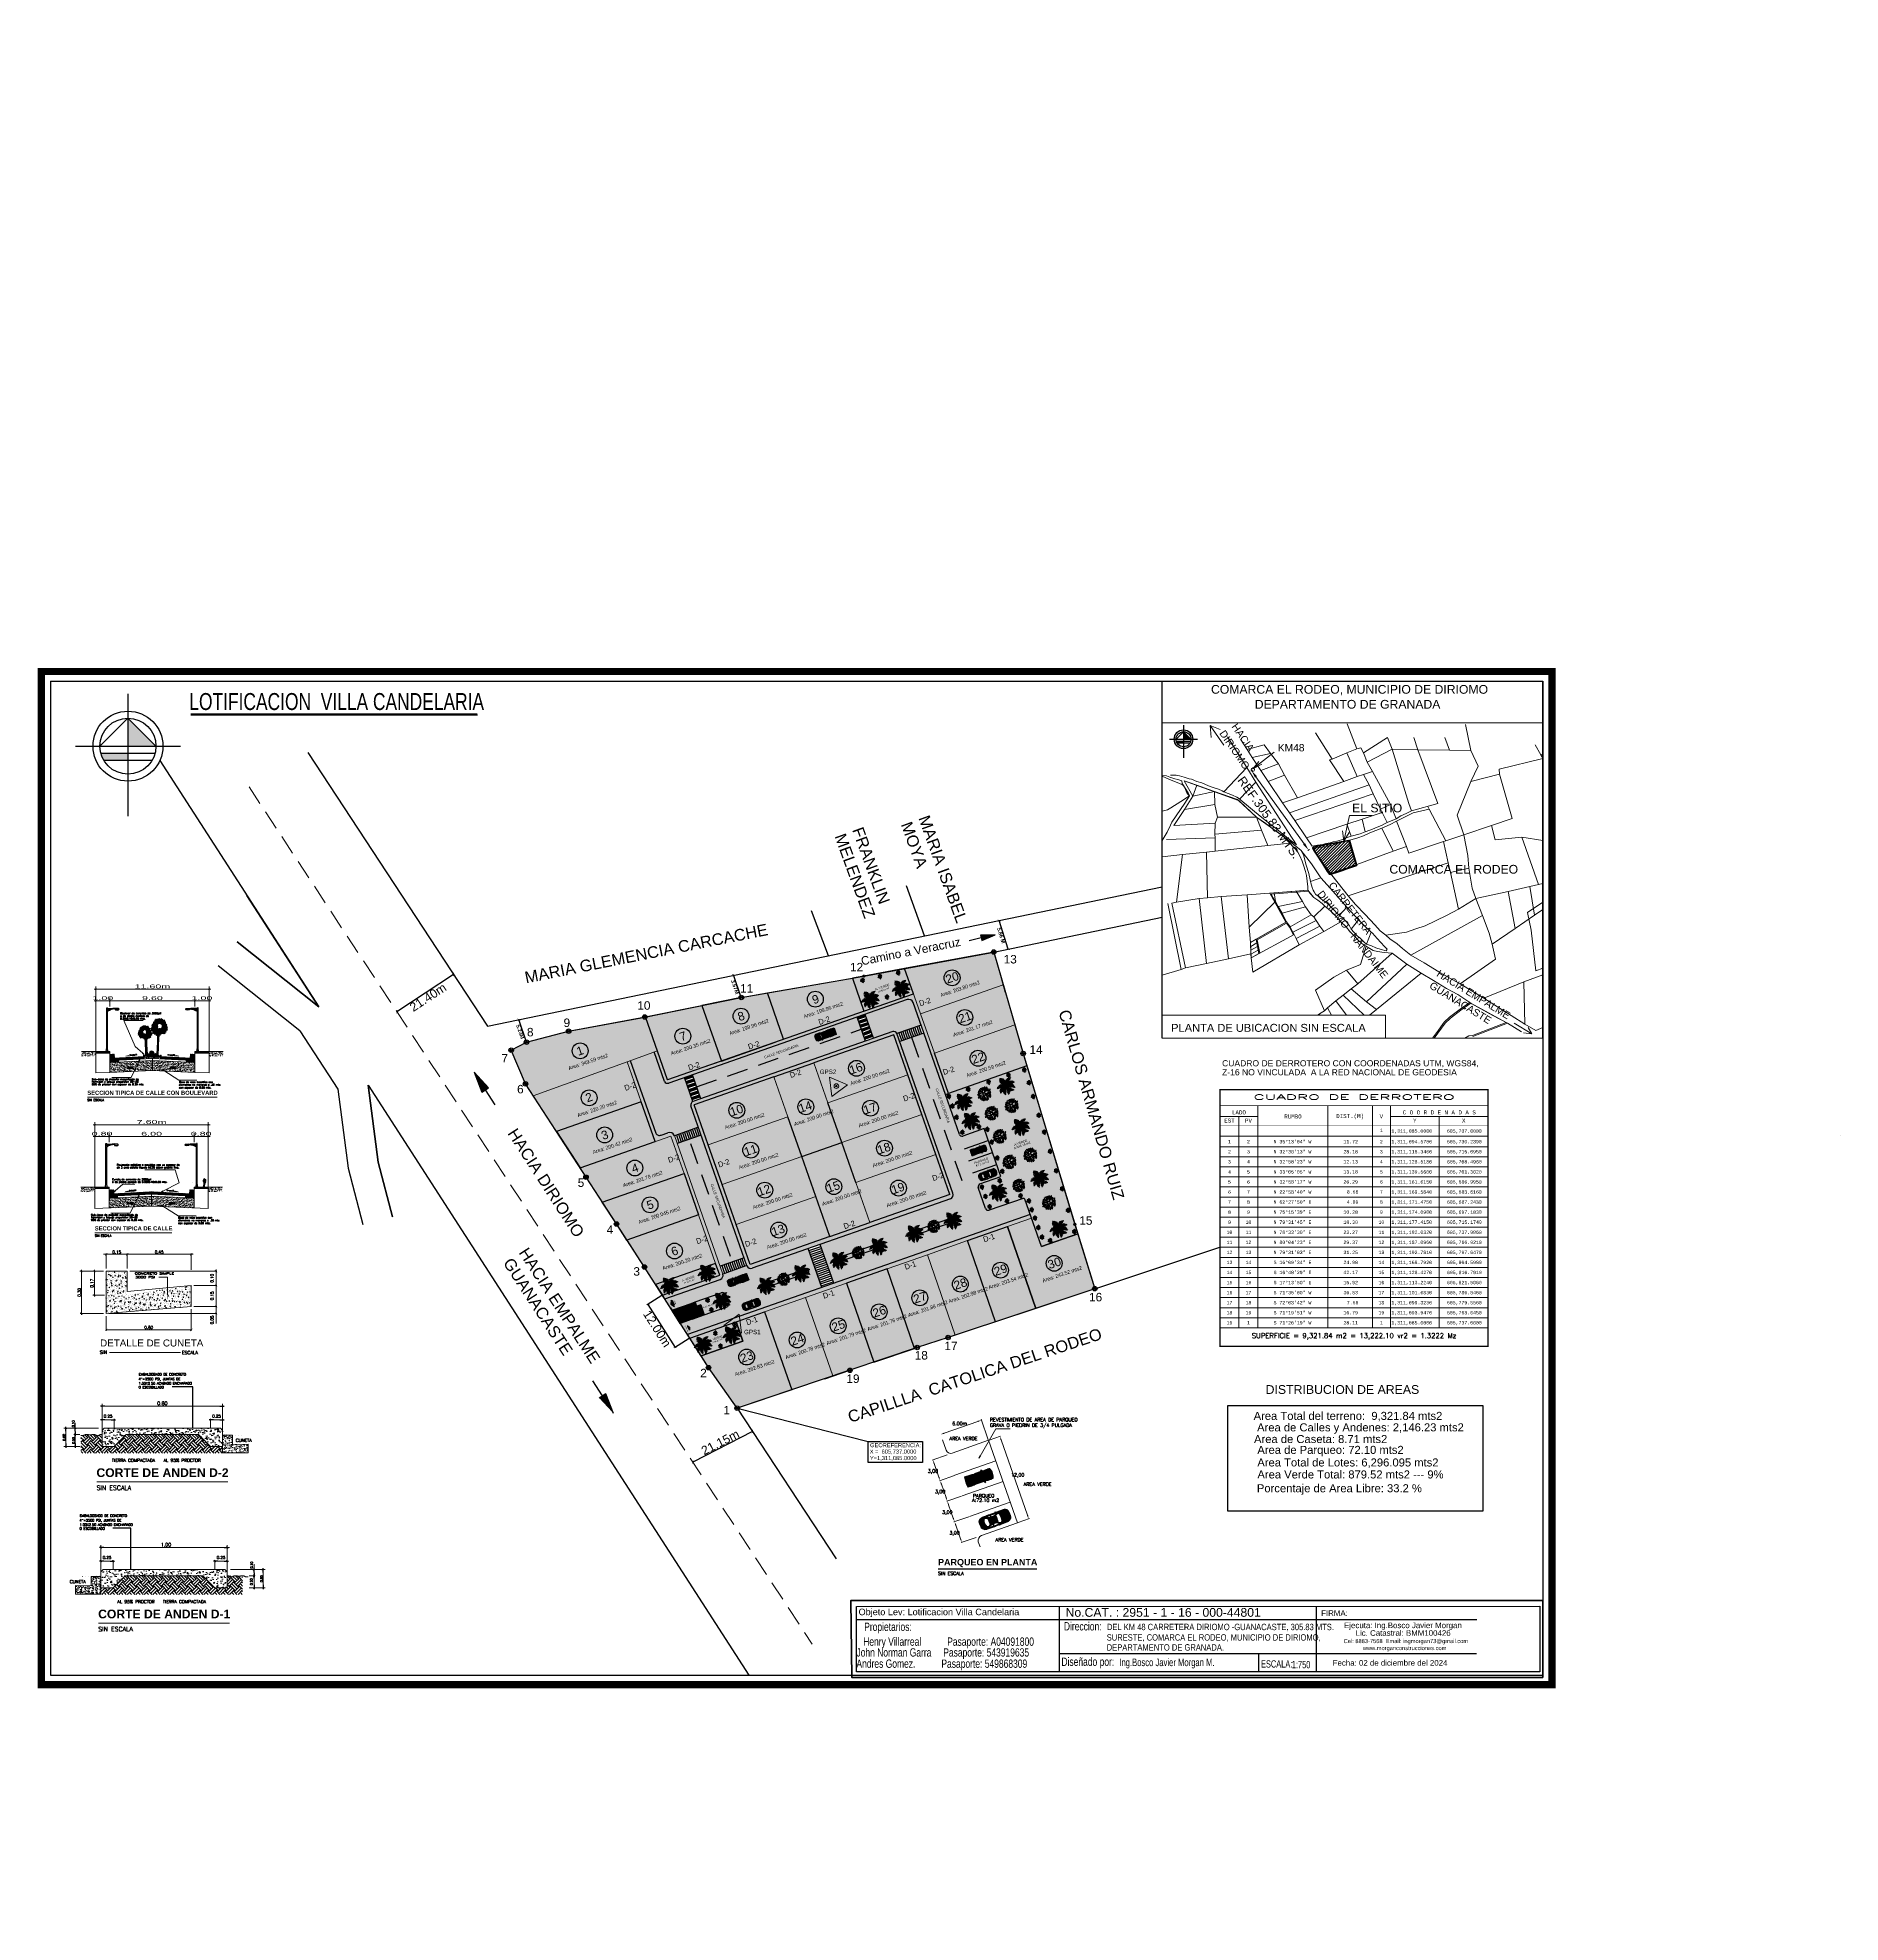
# Model space of a CAD drawing. Header units: millimetres. Extents: x 607619 to 1211550, y 1310734 to 2622648.
# Drawn here: x 607619 to 608187, y 1310734 to 1311328 of the extents above; entities that cross this region are included whole.
import ezdxf
from ezdxf.enums import TextEntityAlignment as Align

# ---------------------------------------------------------------- set-up
doc = ezdxf.new("R2010")
doc.units = ezdxf.units.MM
doc.header["$PDMODE"] = 32
doc.header["$PDSIZE"] = 0.3
doc.linetypes.add('0', pattern=[0])
doc.linetypes.add('HIDDEN', pattern=[0.375, 0.25, -0.125])
for name, color, linetype in [('-42', 7, 'Continuous'), ('2', 1, 'Continuous'), ('acera', 8, 'Continuous'), ('ANDENES-TITO', 2, 'Continuous'), ('ARBOLES', 102, 'Continuous'), ('B', 3, 'Continuous'), ('BOULEVARD', 3, 'Continuous'), ('CERCO', 6, 'Continuous'), ('CIRCULO', 1, 'Continuous'), ('COTAS', 3, 'Continuous'), ('CVL_CUADCON', 1, 'Continuous'), ('CVL_CUADCON_LIN', 8, 'Continuous'), ('CVL_CUADCON_TIT', 1, 'Continuous'), ('CVL_CUADCON_TX', 2, 'Continuous'), ('datos y tabla de areas', 170, 'Continuous'), ('EDIFICIOS', 4, 'Continuous'), ('elenarbi-free_blocks', 7, 'Continuous'), ('elenarbi-Trees', 42, 'Continuous'), ('FLORES', 7, 'Continuous'), ('FORMATO', 7, 'Continuous'), ('FRAME 025', 7, 'Continuous'), ('MUEBLES', 1, 'Continuous'), ('NORTE', 7, 'Continuous'), ('P35', 3, 'Continuous'), ('PALME-1', 82, 'Continuous'), ('Poligonal', 6, 'Continuous'), ('PTOS GPS', 1, 'Continuous'), ('Q01 - CALLES', 127, 'Continuous'), ('ROTULOS LOTES', 1, 'Continuous'), ('texto', 7, 'Continuous'), ('TEXTO 2', 7, 'Continuous'), ('Tubería A-Pluvial', 7, 'Continuous')]:
    doc.layers.add(name, color=color, linetype=linetype)
doc.layers.add('CARRO', color=7, linetype='Continuous', lineweight=18)
doc.styles.add('Ambientes', font='swiss.ttf', dxfattribs={"height": 0.2})
doc.styles.add('ARIALTEXT', font='arialbd.ttf')
doc.styles.add('B', font='arial.ttf', dxfattribs={"height": 0.0254})
doc.styles.add('CITYBLUEPRINT', font='romans.shx', dxfattribs={"width": 1.5, "height": 2.85})
doc.styles.add('HECTOR LOPEZ', font='arial.ttf')
doc.styles.add('HUECA1', font='HUECA1.shx')
doc.styles.add('MINIMO', font='arial.ttf', dxfattribs={"width": 2, "height": 3.6})
doc.styles.add('MONOTXT4', font='MONOTXT4.shx')
doc.styles.add('PI', font='arial.ttf', dxfattribs={"height": 0.4})
doc.styles.add('PUNTOS PI', font='arial.ttf', dxfattribs={"height": 2.75})
doc.styles.add('ROMANS', font='ROMANS', dxfattribs={"height": 0.2})
doc.styles.add('ROTULOS', font='arial.ttf', dxfattribs={"height": 3})
doc.styles.get("Standard").update_dxf_attribs({"font": 'arial.ttf'})
doc.styles.add('Style-ENGINEERING', font='ENGINEERING.shx')
doc.styles.add('TSN - Arial Narrow', font='ARIALN.TTF')
doc.styles.add('TSN - Swis721 LtCn BT', font='swisscl.ttf')
doc.dimstyles.new('COTAS LINDEROS', dxfattribs={"dimscale": 40, "dimtxt": 2.75, "dimasz": 0.06, "dimexe": 0.005, "dimexo": 0.005, "dimgap": 0.005, "dimtad": 2, "dimzin": 0, "dimdsep": 46, "dimtxsty": 'PUNTOS PI', "dimcen": 0.09, "dimclrd": 1, "dimclre": 1, "dimclrt": 3, "dimadec": 0, "dimazin": 0, "dimtfac": 1, "dimtofl": 0, "dimtmove": 0, "dimatfit": 3, "dimldrblk": 'ARCHTICK', "dimfxl": 1, "dimtolj": 1, "dimtzin": 0, "dimarcsym": 0})
doc.dimstyles.get("Standard").update_dxf_attribs({"dimtxt": 0.18, "dimasz": 0.18, "dimexe": 0.18, "dimexo": 0.0625, "dimgap": 0.09, "dimtad": 0, "dimtih": 1, "dimtoh": 1, "dimdec": 4, "dimzin": 0, "dimdsep": 46, "dimtxsty": 'Standard', "dimcen": 0.09, "dimadec": 0, "dimazin": 0, "dimtfac": 1, "dimtdec": 4, "dimtofl": 0, "dimtmove": 0, "dimatfit": 3, "dimfxl": 1, "dimtolj": 1, "dimtzin": 0, "dimarcsym": 0})
pattern_1 = [(45, (388518.133615, 892304.319255), (-0.059276867516, 0.059276867516), [])]

# ---------------------------------------------------------------- blocks, each defined once
blk = doc.blocks.new('NORTE')
for points in [[(0, 0.4), (0, 0), (0.4, 0)], [(0, -0.1), (-0.387, -0.1, 0.067833), (-0.346, -0.2), (0, -0.2)]]:
    blk.add_hatch(color=256).paths.add_polyline_path(points)
for p, q in [((0, 0.75), (0, -1)), ((0, 0.4), (-0.4, 0)), ((0, 0.4), (0.4, 0)), ((-0.75, 0), (0.75, 0)), ((-0.387, -0.1), (0.387, -0.1)), ((-0.346, -0.2), (0.346, -0.2))]:
    blk.add_line(p, q)
for radius in [0.5, 0.4]:
    blk.add_circle((0, 0), radius)
blk = doc.blocks.new('_ArchTick')
at = {"color": 0, "linetype": 'ByBlock', "const_width": 0.15}
blk.add_lwpolyline([(-0.5, -0.5), (0.5, 0.5)], dxfattribs=at)
blk = doc.blocks.new('A$C42CB68AE')
at = {"color": 0, "linetype": 'ByBlock'}
for p, q in [((0.1, 9.25), (0.25, 9.25)), ((0.1, 0.76), (0.1, 9.25)), ((0.25, 9.14), (0.25, 9.25)), ((0.25, 9.14), (1.61, 9.14)), ((0.25, 8.74), (0.25, 9.04)), ((0.25, 9.04), (1.03, 9.04)), ((0.25, 0.76), (0.25, 8.5)), ((1.9, 8.89), (2.67, 8.89)), ((0, 0), (0.1, 0.76)), ((0, 0), (0.36, 0)), ((0.1, 0.76), (0.25, 0.76)), ((0.36, 0), (0.25, 0.76))]:
    blk.add_line(p, q, dxfattribs=at)
for centre, radius, start, end in [((1.92, 5.64), 3.52, 79.015, 118.2901), ((0.3, 8.5), 0.0508, 120.781, 180), ((2.05, 5.57), 3.46, 92.5676, 120.781), ((2.01, 8.97), 0.13, 150.6255, 258.6901), ((2.29, 9.7), 0.916, 250.56, 289.44), ((2.57, 8.97), 0.13, 281.3099, 78.6901)]:
    blk.add_arc(centre, radius, start, end, dxfattribs=at)
blk = doc.blocks.new('A$C7BB81706')
at = {"layer": 'elenarbi-Trees', "color": 3}
for points in [[(146, 1), (117, 1), (120, 28), (120, 40), (121, 51), (121, 62), (118, 78), (118, 106), (117, 139), (115, 151), (115, 161), (114, 170), (115, 181), (113, 192), (113, 207), (113, 222), (112, 233), (112, 249), (110, 262), (108, 272), (104, 284), (100, 294), (99, 272), (94, 293), (94, 288), (91, 300), (91, 296), (89, 303), (89, 295), (88, 302), (89, 289), (86, 298), (89, 283), (85, 301), (86, 290), (83, 302), (83, 296), (80, 312), (80, 302), (78, 317), (78, 308), (75, 324), (76, 314), (75, 309), (73, 321), (73, 304), (72, 298), (71, 314), (71, 297), (70, 292), (68, 298), (67, 303), (70, 315), (67, 305), (68, 320), (65, 310), (66, 328), (64, 315), (63, 326), (64, 315), (63, 313), (61, 320), (61, 308), (61, 305), (59, 315), (60, 302), (59, 298), (59, 304), (59, 297), (58, 293), (57, 297), (57, 302), (56, 300), (57, 311), (55, 305), (57, 314), (55, 310), (54, 312), (57, 319), (54, 313), (54, 318), (54, 311), (52, 316), (52, 305), (51, 312), (50, 303), (50, 310), (49, 299), (47, 310), (47, 294), (46, 318), (45, 308), (45, 317), (44, 312), (44, 317), (45, 323), (43, 317), (42, 321), (42, 325), (42, 320), (41, 315), (40, 324), (39, 311), (38, 306), (38, 319), (37, 303), (37, 299), (36, 304), (36, 292), (34, 298), (35, 308), (34, 300), (33, 309), (34, 319), (32, 312), (32, 322), (37, 335), (32, 325), (35, 338), (32, 332), (33, 339), (28, 332), (21, 312), (22, 322), (24, 331), (34, 350), (27, 346), (28, 353), (25, 342), (23, 340), (25, 347), (18, 328), (19, 344), (22, 353), (19, 350), (20, 356), (18, 348), (16, 345), (18, 354), (15, 343), (11, 338), (13, 358), (12, 353), (10, 352), (12, 358), (9, 350), (3, 344), (1, 338), (3, 356), (8, 369), (14, 380), (10, 375), (8, 374), (11, 379), (6, 372), (8, 378), (4, 371), (2, 369), (0, 366), (7, 379), (2, 373), (7, 381), (5, 381), (10, 384), (7, 383), (12, 388), (18, 390), (12, 389), (17, 393), (19, 394), (15, 393), (16, 395), (11, 393), (13, 395), (8, 393), (3, 390), (7, 395), (13, 400), (20, 402), (17, 402), (25, 403), (29, 402), (25, 404), (31, 402), (37, 401), (32, 404), (29, 407), (34, 406), (25, 408), (30, 408), (20, 410), (20, 411), (25, 410), (17, 413), (10, 413), (7, 411), (10, 415), (20, 415), (16, 416), (25, 415), (22, 416), (32, 413), (30, 414), (37, 412), (30, 417), (34, 416), (27, 420), (31, 419), (26, 421), (23, 421), (26, 422), (22, 423), (25, 423), (20, 426), (31, 424), (29, 426), (35, 423), (35, 424), (41, 420), (38, 422), (45, 418), (44, 420), (51, 414), (49, 417), (57, 408), (48, 419), (53, 416), (42, 424), (49, 421), (39, 428), (45, 426), (35, 432), (40, 430), (29, 436), (34, 435), (22, 440), (28, 439), (19, 442), (27, 441), (22, 444), (30, 441), (33, 438), (30, 442), (38, 437), (36, 440), (50, 432), (45, 440), (48, 437), (42, 443), (45, 441), (38, 445), (44, 444), (38, 448), (42, 446), (35, 450), (33, 452), (38, 451), (29, 456), (38, 454), (35, 457), (43, 452), (40, 455), (49, 448), (47, 452), (61, 440), (56, 449), (60, 446), (51, 455), (57, 451), (47, 459), (51, 457), (41, 463), (46, 462), (39, 466), (42, 465), (35, 469), (49, 464), (46, 467), (54, 460), (53, 462), (61, 456), (58, 459), (67, 450), (66, 458), (65, 454), (65, 463), (64, 460), (64, 469), (64, 466), (63, 474), (63, 484), (66, 469), (67, 473), (68, 466), (68, 468), (71, 458), (72, 462), (77, 449), (75, 459), (73, 465), (76, 459), (73, 471), (75, 466), (73, 478), (75, 472), (74, 483), (75, 477), (76, 488), (76, 484), (81, 494), (80, 485), (80, 487), (80, 472), (82, 477), (82, 465), (83, 470), (85, 456), (86, 462), (88, 452), (90, 463), (90, 460), (94, 472), (93, 466), (95, 473), (98, 477), (96, 471), (101, 484), (101, 478), (104, 489), (104, 484), (106, 491), (110, 495), (108, 490), (109, 491), (106, 484), (108, 486), (103, 478), (105, 481), (101, 472), (103, 474), (99, 467), (101, 469), (98, 463), (100, 464), (100, 455), (102, 462), (102, 457), (105, 466), (107, 469), (104, 461), (109, 470), (112, 473), (109, 466), (115, 476), (114, 471), (118, 483), (118, 479), (120, 486), (125, 488), (122, 484), (126, 488), (123, 483), (125, 484), (121, 479), (123, 480), (118, 475), (120, 476), (115, 469), (117, 470), (113, 463), (114, 465), (111, 457), (113, 460), (111, 451), (115, 459), (117, 462), (116, 458), (124, 468), (122, 463), (127, 470), (129, 471), (127, 467), (132, 474), (134, 476), (131, 470), (136, 477), (139, 478), (137, 475), (144, 480), (148, 480), (155, 481), (146, 479), (154, 480), (145, 476), (151, 476), (143, 475), (146, 475), (138, 469), (142, 470), (132, 464), (136, 466), (131, 457), (137, 461), (135, 456), (141, 463), (145, 465), (142, 460), (147, 466), (151, 467), (148, 464), (153, 467), (156, 468), (153, 466), (159, 469), (162, 469), (159, 467), (168, 470), (161, 466), (163, 466), (159, 464), (153, 464), (157, 464), (154, 462), (148, 459), (152, 460), (150, 458), (144, 455), (148, 456), (145, 453), (138, 450), (143, 451), (140, 448), (136, 445), (139, 446), (137, 443), (141, 445), (148, 446), (144, 443), (153, 447), (156, 447), (152, 445), (163, 447), (168, 446), (155, 445), (172, 447), (175, 446), (170, 445), (178, 445), (187, 442), (181, 442), (174, 443), (177, 442), (172, 442), (165, 442), (169, 441), (164, 440), (157, 440), (155, 438), (162, 439), (152, 437), (152, 436), (159, 438), (155, 435), (163, 435), (156, 434), (171, 435), (172, 434), (166, 433), (176, 434), (180, 432), (170, 432), (183, 431), (188, 427), (182, 428), (178, 430), (180, 428), (176, 428), (170, 430), (175, 428), (170, 428), (164, 428), (168, 427), (164, 426), (156, 425), (163, 425), (155, 422), (172, 422), (164, 420), (181, 420), (172, 419), (185, 419), (190, 416), (183, 417), (194, 413), (198, 409), (190, 413), (200, 407), (206, 397), (197, 402), (192, 407), (195, 403), (190, 405), (182, 410), (189, 405), (181, 407), (170, 410), (178, 406), (171, 408), (157, 409), (165, 407), (158, 407), (151, 407), (173, 404), (179, 401), (168, 403), (181, 400), (187, 397), (177, 399), (190, 395), (193, 392), (184, 396), (196, 389), (198, 387), (193, 389), (200, 385), (205, 379), (198, 384), (193, 387), (196, 384), (195, 384), (200, 380), (194, 382), (203, 377), (205, 374), (199, 377), (208, 370), (210, 365), (204, 371), (212, 362), (214, 358), (207, 363), (201, 370), (204, 365), (200, 367), (196, 374), (198, 367), (195, 369), (189, 375), (194, 369), (199, 363), (196, 362), (201, 361), (203, 357), (198, 360), (206, 353), (208, 350), (202, 354), (209, 348), (212, 340), (206, 345), (205, 350), (205, 347), (201, 355), (203, 349), (201, 351), (197, 356), (199, 351), (196, 353), (201, 349), (202, 345), (204, 341), (198, 345), (193, 349), (193, 354), (193, 349), (188, 353), (187, 360), (187, 354), (184, 356), (180, 362), (186, 352), (181, 354), (188, 349), (190, 345), (184, 349), (191, 344), (193, 340), (185, 345), (194, 338), (198, 329), (191, 334), (182, 346), (187, 336), (182, 340), (190, 329), (191, 323), (185, 333), (192, 319), (193, 312), (188, 324), (193, 309), (191, 293), (186, 308), (185, 321), (185, 310), (180, 320), (178, 333), (180, 321), (175, 327), (173, 339), (173, 327), (172, 330), (168, 340), (174, 324), (175, 316), (172, 323), (177, 309), (177, 304), (175, 311), (177, 298), (175, 303), (172, 318), (172, 310), (168, 318), (167, 330), (167, 322), (163, 328), (165, 323), (166, 315), (162, 323), (166, 309), (166, 303), (163, 310), (166, 297), (166, 282), (160, 299), (159, 317), (158, 307), (153, 321), (157, 310), (156, 294), (149, 313), (150, 289), (144, 308), (147, 293), (148, 287), (145, 295), (145, 283), (143, 271), (140, 288), (142, 306), (139, 295), (137, 302), (137, 316), (136, 306), (133, 321), (135, 305), (134, 299), (131, 315), (134, 294), (135, 290), (128, 298), (124, 304), (130, 294), (129, 277), (129, 256), (131, 210), (131, 170), (135, 124), (136, 82), (140, 47), (142, 27), (144, 12), (146, 4)], [(289, 1), (325, 0), (321, 33), (321, 48), (320, 62), (320, 76), (323, 96), (324, 130), (325, 171), (327, 185), (328, 198), (328, 210), (327, 223), (329, 237), (330, 256), (330, 274), (331, 288), (331, 308), (334, 324), (336, 335), (341, 350), (346, 363), (347, 336), (354, 361), (354, 356), (357, 371), (357, 366), (359, 374), (359, 364), (361, 373), (360, 357), (363, 368), (359, 350), (364, 371), (364, 358), (367, 373), (367, 365), (370, 386), (370, 372), (373, 391), (373, 380), (377, 400), (375, 388), (377, 381), (379, 397), (379, 375), (381, 368), (382, 388), (382, 366), (383, 360), (385, 367), (386, 374), (384, 389), (387, 377), (385, 395), (389, 383), (388, 405), (390, 389), (392, 403), (391, 389), (392, 386), (394, 395), (394, 380), (395, 377), (396, 390), (395, 373), (396, 368), (397, 375), (397, 366), (398, 362), (399, 367), (399, 373), (400, 370), (399, 384), (401, 376), (400, 388), (402, 382), (402, 386), (399, 394), (403, 387), (403, 393), (403, 384), (405, 390), (406, 376), (407, 385), (408, 374), (408, 383), (409, 369), (411, 383), (411, 363), (413, 392), (414, 380), (414, 392), (415, 386), (416, 391), (415, 399), (416, 391), (417, 397), (417, 401), (418, 395), (419, 390), (420, 400), (421, 384), (423, 378), (423, 393), (424, 374), (424, 369), (425, 376), (425, 361), (427, 367), (426, 380), (428, 371), (429, 381), (428, 394), (430, 386), (430, 398), (424, 414), (430, 401), (427, 418), (430, 410), (428, 419), (434, 410), (444, 386), (443, 398), (439, 409), (428, 432), (436, 427), (435, 436), (439, 422), (441, 420), (439, 429), (447, 405), (446, 424), (442, 436), (446, 432), (445, 440), (448, 430), (450, 427), (448, 437), (452, 424), (456, 417), (454, 442), (455, 436), (457, 435), (455, 442), (459, 433), (466, 425), (468, 418), (466, 439), (460, 455), (452, 469), (457, 463), (459, 462), (456, 468), (463, 459), (460, 467), (465, 459), (467, 456), (470, 452), (462, 469), (467, 461), (461, 471), (464, 470), (457, 474), (461, 473), (455, 479), (448, 482), (455, 480), (448, 485), (446, 487), (451, 486), (450, 488), (456, 486), (454, 488), (459, 486), (466, 482), (461, 488), (453, 494), (445, 496), (449, 496), (439, 498), (433, 496), (439, 499), (431, 497), (423, 495), (430, 499), (434, 502), (428, 502), (439, 504), (433, 504), (444, 507), (445, 508), (439, 507), (449, 510), (458, 510), (461, 508), (457, 512), (444, 513), (449, 514), (439, 512), (443, 514), (430, 510), (433, 512), (424, 509), (432, 515), (428, 514), (437, 518), (431, 517), (438, 520), (441, 520), (437, 521), (442, 523), (439, 523), (445, 526), (431, 524), (434, 526), (426, 522), (426, 524), (419, 518), (422, 522), (414, 517), (415, 519), (407, 512), (409, 515), (399, 504), (411, 518), (404, 514), (417, 524), (410, 520), (421, 529), (414, 527), (426, 533), (420, 531), (434, 539), (427, 538), (442, 544), (435, 542), (446, 546), (437, 545), (442, 548), (433, 544), (429, 541), (432, 546), (422, 540), (426, 544), (408, 534), (414, 543), (410, 540), (418, 547), (414, 545), (422, 550), (416, 549), (422, 553), (418, 552), (426, 556), (429, 558), (423, 557), (434, 564), (422, 561), (426, 565), (417, 558), (420, 562), (408, 554), (411, 558), (394, 544), (400, 554), (396, 551), (406, 562), (399, 557), (411, 567), (407, 564), (418, 572), (412, 571), (421, 576), (417, 575), (426, 579), (409, 573), (413, 577), (403, 568), (404, 571), (394, 563), (398, 566), (387, 556), (388, 565), (389, 561), (390, 572), (390, 568), (390, 579), (391, 576), (392, 586), (392, 598), (388, 579), (386, 584), (385, 575), (385, 578), (381, 566), (381, 570), (374, 554), (377, 567), (379, 574), (376, 568), (379, 582), (377, 576), (379, 590), (377, 583), (378, 597), (377, 589), (375, 603), (376, 598), (370, 611), (371, 599), (371, 602), (370, 584), (368, 590), (368, 574), (366, 580), (365, 563), (364, 571), (361, 558), (358, 572), (358, 568), (354, 583), (354, 576), (352, 585), (348, 589), (350, 582), (345, 598), (345, 590), (340, 605), (341, 598), (338, 607), (333, 612), (336, 605), (335, 607), (339, 598), (336, 600), (342, 591), (339, 594), (345, 583), (342, 586), (347, 577), (344, 580), (348, 572), (346, 574), (346, 562), (343, 571), (344, 565), (339, 576), (337, 579), (340, 570), (335, 581), (331, 585), (335, 576), (327, 589), (329, 582), (324, 597), (324, 592), (321, 600), (315, 602), (319, 599), (313, 603), (317, 597), (315, 598), (320, 592), (318, 593), (324, 586), (321, 588), (327, 579), (325, 580), (330, 573), (328, 575), (332, 565), (329, 568), (332, 557), (328, 566), (324, 571), (326, 566), (316, 578), (318, 572), (312, 581), (310, 582), (313, 576), (306, 586), (303, 588), (307, 581), (301, 589), (297, 591), (300, 587), (292, 593), (286, 594), (278, 594), (289, 591), (279, 593), (290, 589), (283, 589), (292, 587), (289, 586), (299, 580), (294, 581), (306, 573), (301, 575), (308, 565), (300, 570), (303, 563), (295, 572), (290, 575), (294, 568), (287, 575), (283, 576), (286, 573), (280, 577), (276, 578), (280, 576), (273, 579), (269, 579), (273, 577), (262, 580), (271, 576), (268, 576), (273, 573), (280, 573), (275, 573), (279, 570), (287, 567), (281, 568), (284, 566), (292, 562), (287, 563), (290, 560), (299, 556), (293, 557), (296, 553), (301, 550), (297, 551), (300, 547), (296, 550), (287, 552), (292, 548), (280, 552), (276, 552), (282, 550), (268, 552), (261, 552), (278, 550), (257, 552), (253, 551), (259, 549), (250, 550), (238, 546), (246, 547), (254, 547), (251, 546), (257, 546), (266, 546), (260, 545), (267, 543), (275, 543), (278, 541), (269, 543), (281, 540), (282, 538), (272, 541), (278, 538), (268, 538), (276, 536), (259, 537), (257, 536), (264, 535), (252, 536), (247, 534), (259, 534), (243, 533), (237, 527), (244, 529), (249, 531), (247, 529), (252, 529), (259, 531), (254, 529), (259, 528), (266, 529), (262, 528), (266, 526), (276, 525), (268, 524), (278, 521), (257, 521), (266, 519), (246, 519), (257, 518), (240, 518), (235, 514), (243, 516), (229, 511), (224, 506), (235, 510), (222, 503), (215, 490), (226, 497), (232, 503), (229, 498), (235, 500), (244, 506), (236, 500), (245, 502), (259, 507), (250, 502), (258, 504), (275, 505), (265, 503), (274, 503), (283, 502), (255, 499), (248, 496), (261, 497), (246, 494), (238, 491), (251, 493), (234, 488), (231, 484), (243, 489), (227, 481), (224, 478), (231, 480), (222, 475), (216, 468), (224, 474), (231, 479), (226, 474), (229, 475), (222, 469), (230, 472), (218, 465), (216, 461), (223, 466), (213, 457), (210, 451), (217, 458), (208, 447), (205, 442), (214, 448), (220, 457), (217, 450), (223, 453), (228, 462), (225, 453), (229, 456), (236, 463), (229, 456), (223, 448), (226, 447), (221, 446), (218, 441), (224, 445), (215, 436), (213, 432), (220, 437), (211, 430), (208, 420), (214, 425), (216, 432), (216, 428), (220, 438), (218, 431), (221, 434), (226, 440), (223, 433), (228, 436), (221, 431), (219, 426), (217, 421), (225, 427), (230, 431), (230, 437), (231, 431), (237, 436), (238, 445), (238, 437), (242, 440), (247, 447), (239, 435), (245, 438), (237, 431), (234, 426), (242, 431), (233, 424), (230, 420), (241, 425), (230, 418), (225, 407), (233, 412), (244, 427), (238, 415), (244, 420), (234, 407), (233, 399), (241, 412), (232, 394), (231, 385), (237, 399), (231, 381), (233, 362), (239, 380), (240, 396), (241, 382), (246, 395), (249, 411), (247, 397), (253, 404), (255, 419), (255, 404), (257, 407), (262, 419), (255, 399), (253, 390), (257, 399), (250, 382), (250, 375), (253, 384), (250, 367), (253, 375), (257, 392), (256, 383), (261, 393), (263, 408), (263, 397), (268, 405), (265, 399), (265, 388), (269, 399), (265, 382), (265, 374), (268, 383), (265, 366), (264, 348), (272, 369), (273, 391), (274, 379), (280, 396), (276, 382), (277, 363), (285, 386), (284, 357), (291, 380), (287, 362), (287, 354), (290, 365), (290, 349), (293, 334), (297, 355), (294, 378), (298, 364), (300, 372), (301, 391), (302, 378), (305, 397), (303, 377), (303, 369), (308, 389), (303, 363), (302, 358), (312, 368), (317, 375), (309, 363), (310, 342), (310, 316), (307, 259), (307, 210), (302, 153), (301, 101), (296, 57), (294, 33), (291, 13), (289, 4)]]:
    blk.add_lwpolyline(points, close=True, dxfattribs=at)
for points in [[(37, 411), (50, 407), (42, 408), (56, 403), (48, 403), (69, 393), (53, 399), (59, 394), (48, 399), (38, 398), (50, 396), (35, 396), (27, 392), (38, 392), (23, 390), (16, 383), (30, 389), (13, 378), (9, 366), (14, 372), (4, 359)], [(12, 357), (15, 370), (6, 352), (7, 365)], [(64, 377), (46, 370), (50, 376), (38, 371), (29, 364), (35, 371), (23, 356), (28, 372), (24, 365), (25, 375), (34, 382)], [(42, 323), (45, 337), (46, 330), (51, 345), (56, 351), (54, 340), (63, 352)], [(76, 321), (80, 333), (76, 324), (76, 334), (83, 346), (76, 337), (77, 344), (83, 355), (76, 347), (86, 364), (74, 346), (70, 343), (73, 351), (67, 340), (64, 335), (66, 345), (62, 331), (61, 328), (61, 338), (59, 324), (56, 319), (56, 332), (54, 315)], [(58, 408), (67, 397), (55, 410)], [(63, 326), (67, 337), (62, 329)], [(73, 320), (68, 329), (75, 320), (74, 325), (70, 335), (75, 330), (75, 334), (73, 342), (76, 338)], [(93, 294), (94, 309), (91, 300), (89, 303), (92, 315), (88, 308), (88, 313), (88, 319)], [(100, 294), (96, 307), (100, 302), (100, 307), (96, 315), (101, 310), (97, 322), (100, 317)], [(112, 453), (109, 443), (112, 448), (108, 437), (112, 444), (109, 425)], [(128, 300), (127, 310), (126, 301), (123, 305), (123, 318), (121, 307), (118, 312), (120, 323), (117, 314), (115, 320), (118, 330), (114, 321), (113, 326), (116, 339), (111, 329), (109, 333)], [(131, 315), (128, 323), (132, 320), (130, 325), (124, 333), (130, 329), (128, 334), (122, 341), (127, 337), (125, 344), (119, 350), (124, 347), (120, 355)], [(130, 457), (123, 449), (129, 453), (127, 446), (122, 441), (127, 444), (124, 438)], [(155, 423), (143, 417), (146, 421), (133, 413), (138, 420), (133, 417), (126, 410), (132, 425), (133, 419), (135, 424), (138, 426), (134, 428), (142, 430), (147, 435), (139, 433), (155, 437)], [(168, 339), (166, 351), (166, 343), (153, 362), (148, 373), (151, 364), (145, 366), (140, 376), (143, 368), (139, 371), (126, 374), (147, 363), (146, 367), (150, 364), (158, 355)], [(163, 329), (156, 346), (158, 338), (151, 352), (152, 345), (145, 357), (147, 351), (129, 365), (136, 355), (133, 358), (143, 339), (131, 353), (143, 335), (148, 322), (141, 333), (150, 312)], [(154, 318), (155, 327), (153, 320), (152, 323), (153, 331), (151, 325), (149, 329), (150, 338), (148, 332), (147, 336), (146, 344), (145, 338), (142, 344)], [(156, 310), (147, 326)], [(163, 327), (154, 336), (161, 333), (157, 337), (152, 342), (156, 340), (154, 344), (148, 350)], [(181, 347), (169, 352), (178, 351), (170, 355), (160, 358), (166, 358), (153, 362)], [(246, 428), (260, 435), (250, 433), (259, 438), (272, 442), (264, 442), (280, 447)], [(261, 419), (265, 433), (264, 423), (280, 447), (287, 461), (283, 449), (290, 453), (297, 464), (293, 454), (297, 458), (313, 462), (288, 449), (288, 453), (284, 449), (274, 438)], [(268, 406), (276, 427), (275, 417), (283, 434), (282, 426), (291, 441), (287, 433), (310, 451), (301, 439), (305, 442), (293, 419), (308, 437), (292, 414), (287, 398), (295, 411), (285, 385)], [(268, 404), (278, 414), (271, 411), (275, 416), (282, 423), (276, 420), (280, 425), (287, 432)], [(276, 383), (288, 402)], [(278, 522), (293, 516), (288, 521), (305, 510), (299, 519), (305, 515), (314, 507), (306, 525), (305, 518), (303, 524), (299, 526), (304, 529), (294, 531), (287, 537), (297, 535), (278, 540)], [(279, 392), (278, 404), (280, 395), (282, 399), (281, 409), (283, 401), (285, 407), (284, 418), (286, 410), (288, 415), (289, 425), (291, 417), (295, 425)], [(307, 388), (312, 399), (307, 395), (308, 402), (316, 411), (309, 406), (311, 413), (318, 421), (312, 416), (315, 425), (322, 433), (316, 428), (321, 438)], [(309, 564), (318, 555), (310, 560), (312, 551), (319, 544), (312, 549), (316, 541)], [(312, 370), (313, 382), (314, 371), (317, 377), (317, 393), (319, 379), (323, 385), (321, 399), (325, 388), (327, 395), (323, 408), (328, 396), (330, 403), (326, 419), (333, 406), (335, 412)], [(331, 559), (335, 548), (331, 554), (336, 540), (331, 548), (335, 525)], [(346, 363), (351, 379), (346, 373), (346, 378), (351, 389), (345, 382), (350, 397), (345, 392)], [(355, 363), (354, 381), (357, 370), (359, 374), (356, 389), (360, 380), (361, 387), (361, 393)], [(376, 396), (370, 411), (376, 400), (376, 413), (367, 428), (376, 417), (375, 425), (367, 438), (376, 428), (364, 450), (378, 427), (384, 424), (379, 433), (387, 420), (391, 414), (388, 426), (393, 409), (394, 405), (394, 418), (397, 401), (400, 393), (400, 409), (403, 389)], [(380, 395), (385, 406), (377, 395), (378, 401), (383, 414), (376, 407), (377, 412), (379, 422), (376, 417)], [(423, 508), (407, 503), (418, 504), (401, 498), (410, 498), (384, 486), (404, 492), (396, 487), (410, 492), (423, 491), (407, 489), (427, 489), (436, 485), (422, 485), (441, 481), (450, 473), (433, 480), (453, 467), (459, 453), (452, 459), (465, 443)], [(398, 505), (386, 490), (402, 506)], [(392, 403), (386, 416), (392, 406)], [(390, 466), (412, 456), (408, 465), (422, 458), (434, 449), (426, 458), (441, 440), (435, 459), (440, 451), (438, 464), (427, 472)], [(418, 399), (414, 417), (413, 408), (406, 426), (400, 433), (403, 420), (391, 435)], [(454, 441), (451, 456), (463, 435), (461, 451)]]:
    blk.add_lwpolyline(points, dxfattribs=at)
at = {"layer": 'elenarbi-Trees', "color": 84}
for points in [[(13, 371), (23, 377), (28, 383), (24, 377), (30, 380), (40, 386), (32, 381), (43, 382), (61, 387), (48, 380), (64, 380), (53, 378), (77, 376), (57, 373), (50, 368), (63, 368), (46, 362), (36, 358), (47, 358), (32, 350), (26, 334), (39, 347), (37, 342), (44, 348), (51, 356), (47, 348), (56, 355), (60, 362), (58, 355), (65, 359), (78, 364), (66, 356), (71, 355), (57, 347), (52, 339), (60, 345), (48, 331), (46, 324), (52, 330), (47, 318)], [(62, 442), (69, 433), (63, 437), (66, 431), (74, 421), (68, 425), (75, 412), (63, 426), (65, 419), (59, 430), (54, 433), (58, 423), (51, 434), (46, 437), (50, 428), (41, 438)], [(76, 449), (83, 440), (77, 444), (83, 432), (86, 421), (77, 438), (79, 427), (74, 444), (65, 451), (71, 438), (61, 456), (63, 448), (50, 463)], [(144, 308), (142, 322), (141, 317), (138, 325), (136, 337), (136, 329), (132, 336), (132, 345), (131, 340), (127, 348), (125, 360), (125, 350), (119, 361), (120, 354), (116, 351), (114, 358), (114, 347), (111, 338), (111, 352), (109, 332), (109, 325), (107, 338), (108, 319), (107, 310), (105, 323), (106, 309), (106, 288), (102, 307), (100, 317), (104, 327), (101, 322), (100, 327), (105, 341), (100, 333), (100, 337), (103, 349), (98, 340), (98, 344), (102, 359), (97, 350), (100, 365), (95, 350), (92, 344), (88, 357), (91, 343), (90, 338), (86, 349), (89, 334), (88, 327), (86, 337), (88, 323), (88, 314), (84, 324), (87, 308), (88, 300)], [(100, 457), (99, 447), (100, 440), (97, 444), (97, 434), (99, 428), (92, 444), (92, 436), (90, 448), (87, 455), (89, 441), (87, 457)], [(139, 443), (130, 437), (133, 442), (128, 440), (122, 431), (125, 438), (117, 433), (114, 424), (115, 434), (110, 428)], [(177, 362), (167, 367), (176, 365), (167, 372), (157, 376), (164, 376), (155, 379), (138, 384), (150, 383), (141, 388), (127, 392), (153, 384), (143, 391), (160, 381), (168, 378), (158, 387), (171, 378), (178, 375), (172, 382), (181, 374), (195, 365), (183, 381), (177, 384), (180, 383), (170, 389), (176, 387), (169, 392), (159, 394), (165, 395), (147, 397), (155, 398), (146, 400), (136, 399), (143, 402), (125, 399), (145, 405), (136, 407), (140, 407), (150, 405), (158, 405), (139, 411), (146, 411), (159, 408)], [(251, 447), (263, 453), (252, 451), (263, 459), (276, 464), (267, 464), (278, 469), (299, 474), (284, 472), (295, 479), (313, 485), (281, 474), (293, 483), (271, 471), (261, 467), (274, 478), (258, 467), (250, 463), (256, 471), (245, 462), (228, 451), (243, 471), (251, 474), (247, 473), (260, 480), (252, 478), (261, 484), (273, 487), (266, 488), (287, 490), (278, 492), (288, 494), (301, 492), (292, 496), (315, 492), (290, 500), (302, 503), (296, 503), (284, 501), (274, 501), (297, 508), (288, 508), (272, 504)], [(291, 380), (295, 398), (295, 391), (299, 401), (301, 416), (302, 406), (306, 414), (307, 426), (308, 420), (313, 429), (315, 445), (315, 432), (322, 446), (321, 438), (326, 433), (328, 443), (329, 428), (332, 417), (333, 435), (335, 410), (335, 402), (338, 417), (336, 394), (337, 383), (340, 398), (338, 381), (339, 355), (344, 378), (345, 391), (341, 404), (345, 398), (346, 404), (339, 421), (346, 411), (346, 416), (342, 431), (348, 420), (348, 425), (344, 444), (349, 433), (345, 451), (352, 433), (356, 425), (361, 441), (357, 424), (358, 417), (363, 430), (359, 413), (361, 403), (363, 416), (361, 398), (361, 388), (366, 400), (361, 380), (361, 371)], [(297, 548), (309, 539), (305, 546), (312, 544), (319, 532), (315, 541), (324, 535), (329, 523), (327, 536), (333, 528)], [(346, 565), (347, 552), (346, 544), (349, 549), (349, 536), (347, 528), (356, 549), (355, 539), (358, 553), (362, 562), (359, 545), (362, 564)], [(375, 555), (367, 543), (374, 549), (367, 533), (363, 520), (374, 541), (371, 528), (378, 548), (389, 557), (382, 541), (394, 564), (391, 553), (407, 572)], [(453, 458), (441, 465), (435, 472), (439, 465), (432, 469), (420, 477), (430, 471), (417, 471), (394, 478), (411, 470), (391, 470), (403, 467), (374, 464), (399, 460), (407, 454), (392, 454), (412, 447), (425, 442), (412, 442), (430, 433), (438, 412), (421, 429), (424, 422), (416, 430), (406, 439), (412, 430), (400, 438), (395, 447), (398, 438), (389, 443), (373, 449), (388, 439), (382, 438), (399, 429), (405, 419), (395, 426), (410, 408), (412, 401), (405, 407), (411, 393)], [(393, 546), (384, 535), (392, 539), (387, 533), (378, 520), (385, 525), (376, 508), (392, 526), (389, 518), (396, 531), (403, 535), (398, 523), (407, 536), (413, 539), (408, 529), (419, 541)]]:
    blk.add_lwpolyline(points, dxfattribs=at)
at = {"layer": 'elenarbi-Trees', "color": 32}
for centre, radius, start, end in [((104, 334), 24.8, 265.7871, 301.836), ((100, 375), 69.9, 271.5695, 287.4575), ((119, 246), 73.8, 93.4166, 100.8224), ((105, 333), 25.5, 270.0665, 306.7793), ((109, 335), 31.5, 264.2789, 297.5918), ((106, 352), 34.5, 270.6458, 289.0708), ((361, 558), 202, 254.948, 264.9451), ((365, 542), 190, 252.9663, 263.3204), ((328, 405), 52.6, 248.988, 286.4979), ((328, 374), 26.6, 224.6233, 300.4162), ((318, 360), 52.5, 260.0485, 284.6786), ((348, 453), 107, 249.0991, 265.715), ((332, 415), 66.2, 250.3821, 278.2892), ((333, 378), 34.5, 228.2607, 281.1475), ((336, 392), 51.7, 239.9609, 272.2265), ((310, 562), 221, 269.9788, 277.3661), ((326, 442), 107, 261.494, 275.3248), ((331, 353), 28.7, 223.6973, 276.0771), ((308, 330), 2.74, 331.824, 25.3455), ((302, 610), 282, 271.6001, 276.6929), ((329, 345), 29.6, 228.7714, 276.4455), ((309, 390), 75, 270.5533, 288.8167), ((334, 425), 62.7, 248.5803, 281.2065), ((335, 472), 106, 257.9224, 274.3741), ((334, 414), 39, 242.4082, 275.7211), ((331, 399), 29.8, 238.1406, 283.2333), ((354, 543), 172, 257.532, 265.9614), ((339, 411), 31.6, 233.2207, 269.9335), ((346, 463), 86.5, 252.5425, 268.4305), ((338, 434), 42.7, 250.9292, 269.3542), ((341, 412), 30.7, 238.164, 274.2129), ((323, 304), 91.4, 79.1776, 86.5834), ((326, 442), 107, 281.2937, 281.4746), ((116, 358), 86.8, 258.5254, 258.7063), ((110, 344), 50.7, 258.7935, 291.4197), ((109, 382), 85.3, 265.6259, 282.0776), ((87, 451), 163, 275.0549, 285.052), ((114, 328), 42.5, 253.5021, 291.012), ((94, 439), 139, 274.0386, 282.468), ((85, 438), 153, 276.6796, 287.0337), ((114, 303), 21.5, 239.5838, 315.3767), ((111, 336), 53.5, 261.7108, 289.6179), ((98, 366), 86.5, 274.285, 290.9009), ((111, 306), 27.9, 258.8525, 311.7393), ((112, 323), 24.1, 256.7667, 301.8594), ((129, 455), 178, 262.6339, 270.0212), ((108, 318), 41.8, 267.7735, 300.0391), ((116, 358), 86.8, 264.6752, 278.506), ((135, 494), 228, 263.3071, 268.3999), ((112, 286), 23.2, 263.9229, 316.3027), ((130, 316), 60.6, 251.1833, 269.4467), ((113, 280), 23.9, 263.5545, 311.2286), ((122, 291), 42.5, 255.3214, 279.9515), ((110, 278), 35.1, 273.015, 304.2359), ((114, 259), 22.4, 264.5017, 315.2747), ((125, 278), 41.3, 251.3477, 277.1794), ((119, 246), 17.5, 248.0542, 312.1244), ((126, 253), 27.2, 240.4068, 279.5181), ((116, 243), 22.4, 262.586, 312.3096), ((125, 246), 25.6, 241.7814, 284.0122), ((121, 230), 14.8, 237.6955, 314.162), ((114, 240), 28.1, 267.9082, 307.459), ((116, 232), 27.4, 264.6053, 304.8832), ((128, 232), 26.9, 237.1502, 278.0082), ((121, 218), 20.9, 249.1762, 300.9471), ((118, 220), 26.6, 259.2251, 299.5046), ((138, 236), 51.4, 241.584, 262.6614), ((121, 204), 18.4, 249.5194, 306.4452), ((114, 201), 24.5, 270.9527, 314.3694), ((109, 204), 33.6, 280.3021, 313.1221), ((134, 205), 33.2, 234.1255, 265.1932), ((123, 180), 18.1, 242.8485, 299.9044), ((116, 187), 29.7, 268.7787, 303.9417), ((129, 190), 33.5, 244.6776, 275.8806), ((123, 171), 22.1, 248.8759, 296.0832), ((123, 173), 28.9, 255.6125, 290.7686), ((140, 164), 34.3, 227.0651, 260.7967), ((125, 157), 22.8, 248.4271, 293.1491), ((119, 162), 32.3, 266.6825, 298.5383), ((129, 161), 35.7, 250.548, 279.5551), ((123, 146), 24.8, 256.1123, 298.3473), ((113, 144), 32.7, 278.9605, 313.6003), ((125, 140), 24.9, 251.6023, 293.3775), ((125, 125), 18.8, 246.8644, 303.2983), ((127, 135), 31.8, 253.1743, 285.5171), ((127, 127), 29.3, 252.3836, 287.7842), ((143, 136), 49.5, 240.0069, 262.2963), ((126, 113), 24.4, 251.7534, 294.8711), ((124, 99), 18.7, 251.8275, 310.4355), ((125, 103), 92.5, 266.0476, 282.1366), ((129, 51), 46.1, 255.9704, 290.7816), ((128, 96), 21, 244.0164, 296.0766), ((124, 53), 31.4, 261.8176, 304.9093), ((126, 90), 21.4, 251.9983, 301.9412), ((99, -24), 93.7, 65.1772, 77.2876), ((131, 71), 28.2, 247.421, 289.3076), ((131, 63), 24.3, 242.539, 293.3496), ((135, 65), 32.6, 242.1127, 281.2091), ((110, 79), 53.4, 281.2152, 306.2639), ((145, 59), 39.3, 231.5121, 267.9007), ((128, 81), 19.4, 248.61, 303.2216), ((131, 78), 24.4, 243.7326, 288.8313), ((130, 70), 20.5, 243.1203, 298.2124), ((131, 267), 2.21, 154.6545, 208.176), ((310, 62), 57, 249.2184, 284.0296), ((315, 127), 115, 257.8634, 273.9524), ((291, 72), 48.7, 272.0993, 308.4879), ((316, 65), 38.9, 235.0907, 278.1824), ((334, 97), 66, 233.7361, 258.7848), ((303, 80), 40.3, 258.7909, 297.8873), ((308, 87), 34.9, 250.6924, 292.579), ((307, 77), 30, 246.6504, 297.461), ((307, 95), 30.2, 251.1687, 296.2674), ((309, 86), 25.3, 241.7876, 296.8797), ((347, -31), 116, 102.7124, 114.8228), ((312, 99), 24, 236.7784, 291.39), ((313, 111), 26.5, 238.0588, 288.0017), ((312, 118), 26, 243.9234, 295.9836), ((312, 156), 36.3, 252.2158, 287.6164), ((293, 167), 61.2, 277.7037, 299.9931), ((314, 139), 30.2, 245.1289, 288.2466), ((316, 121), 23.2, 229.5645, 288.1725), ((317, 180), 30.7, 241.6527, 283.8877), ((330, 178), 40.5, 226.3997, 261.0395), ((314, 173), 30.8, 246.6225, 288.3977), ((315, 154), 23.2, 236.7017, 293.1356), ((312, 166), 39.4, 254.4829, 286.8257), ((296, 202), 42.5, 279.2033, 312.9349), ((322, 199), 39.9, 241.4617, 273.3175), ((310, 198), 44.2, 260.4449, 289.452), ((315, 193), 28.2, 246.8509, 291.5729), ((317, 210), 27.4, 243.9168, 291.1241), ((317, 213), 35.8, 249.2314, 284.3875), ((318, 222), 22.4, 240.0956, 297.1515), ((327, 231), 36.7, 236.0583, 271.2213), ((310, 234), 41.5, 264.1194, 295.3224), ((328, 296), 34.7, 232.541, 272.0918), ((326, 286), 33.9, 235.1168, 275.3947), ((312, 286), 33.3, 261.9918, 302.8498), ((320, 269), 25.8, 239.0529, 290.8238), ((323, 271), 32.9, 240.4954, 280.7749), ((299, 291), 63.6, 277.3386, 298.416), ((320, 252), 22.7, 233.5548, 290.4806), ((328, 248), 30.3, 225.6306, 269.0473), ((335, 252), 41.6, 226.8779, 259.6979), ((303, 253), 41, 274.8068, 305.8745), ((323, 304), 21.6, 227.8756, 291.9458), ((327, 300), 27.7, 227.6904, 277.414), ((315, 303), 31.7, 255.9878, 298.2186), ((320, 284), 18.3, 225.838, 302.3045), ((334, 343), 43.4, 235.7641, 266.985), ((329, 320), 27.7, 224.7253, 275.4983), ((315, 343), 51.1, 262.8206, 288.6523), ((314, 312), 33.7, 260.4819, 299.5932)]:
    blk.add_arc(centre, radius, start, end, dxfattribs=at)
at = {"layer": 'elenarbi-Trees', "color": 3}
for centre, radius, start, end in [((328, 405), 52.6, 290.2444, 295.2538), ((310, 562), 221, 279.5104, 280.1491), ((114, 328), 42.5, 244.7462, 249.7556), ((129, 455), 178, 259.8509, 260.4896)]:
    blk.add_arc(centre, radius, start, end, dxfattribs=at)
at = {"layer": 'elenarbi-Trees'}
for centre, radius, start, end in [((361, 558), 202, 269.733, 269.8339), ((87, 451), 163, 270.1661, 270.267)]:
    blk.add_arc(centre, radius, start, end, dxfattribs=at)
at = {"layer": 'elenarbi-Trees', "color": 32, "char_height": 0.2, "width": 4.34, "attachment_point": 1, "rotation": 83.2347}
for insert in [(117, 1), (292, 16)]:
    blk.add_mtext('{\\fArial|b0|i0|c0|p34;(Arbi & Elena) yourcadblocks.com}', dxfattribs=dict(at, insert=insert))
blk = doc.blocks.new('A$C20C8591F')
at = {"layer": 'elenarbi-free_blocks', "color": 84}
for p, q in [((0.1, 10.8), (0, 10.3)), ((0, 10.3), (0.2, 9.7)), ((0.3, 11), (0.1, 10.8)), ((0.2, 9.7), (0.5, 9.3)), ((0.8, 11.4), (0.3, 11)), ((0.5, 9.3), (0.9, 9)), ((1.5, 11.7), (0.8, 11.4)), ((0.9, 9), (1.1, 9.3)), ((1.1, 9.3), (1.2, 9.8)), ((1.2, 9.8), (1.5, 10)), ((2, 12), (1.5, 11.7)), ((1.5, 10), (1.8, 9.6)), ((1.8, 9.6), (1.5, 9.3)), ((1.5, 9.3), (1.8, 8.9)), ((1.8, 8.9), (2.5, 8.9)), ((2.3, 12.2), (2, 12)), ((2.5, 12.3), (2.3, 12.2)), ((3.3, 12.8), (2.5, 12.3)), ((2.5, 8.9), (3.6, 9)), ((3.5, 16.8), (3.8, 16.7)), ((3.6, 16.2), (3.5, 16.8)), ((3.5, 15.3), (3.8, 15.6)), ((3.7, 15), (3.5, 15.3)), ((3.8, 15.6), (3.6, 16.2)), ((3.6, 9), (3.7, 8.7)), ((4.3, 14.5), (3.7, 15)), ((3.7, 8.7), (3.8, 8.3)), ((3.8, 16.7), (4.4, 16.1)), ((3.8, 8.3), (4.5, 8.3)), ((4.7, 14.1), (4.3, 14.5)), ((4.4, 16.1), (4.8, 16.1)), ((4.5, 8.3), (5.6, 8.6)), ((4.6, 13.7), (4.7, 14.1)), ((4.8, 13.6), (4.6, 13.7)), ((5.1, 12.3), (4.8, 13.6)), ((5, 11.9), (5.1, 12.3)), ((5.4, 11.6), (5, 11.9)), ((5.9, 11.4), (5.4, 11.6)), ((5.6, 8.6), (6, 8.9)), ((6.3, 11.4), (5.9, 11.4)), ((6, 8.9), (6.8, 9.2)), ((7, 11.5), (6.3, 11.4)), ((6.8, 9.2), (7.4, 9.6)), ((7.2, 11.3), (7, 11.5)), ((7.6, 10.9), (7.2, 11.3)), ((7.3, 10.4), (7.6, 10.6)), ((7.5, 10.1), (7.3, 10.4)), ((7.4, 9.6), (7.8, 9.7)), ((7.9, 10), (7.5, 10.1)), ((7.6, 10.6), (7.6, 10.9)), ((7.8, 9.7), (8.2, 9.7)), ((8.7, 10), (7.9, 10)), ((8.2, 9.7), (8.5, 9.7)), ((8.5, 9.7), (8.7, 9.7)), ((8.7, 9.7), (8.7, 10)), ((8.7, 9.7), (8.7, 9.7))]:
    blk.add_line(p, q, dxfattribs=at)
at = {"layer": 'elenarbi-free_blocks', "color": 50}
for p, q in [((4.3, 17.2), (4.2, 17.3)), ((4.4, 16.9), (4.3, 17.2)), ((4.3, 16.7), (4.4, 16.9)), ((4.4, 16.6), (4.3, 16.7)), ((4.6, 16.5), (4.4, 16.6)), ((5, 16.3), (4.6, 16.5)), ((4.8, 16.1), (4.6, 15.7)), ((4.6, 15.7), (4.6, 15.5)), ((4.6, 15.5), (4.9, 15.3)), ((4.8, 16.1), (5, 16.3)), ((4.9, 15.3), (5.2, 15.1)), ((5.3, 16.4), (5, 16.3)), ((5.2, 15.1), (5.3, 14.7)), ((6, 16.6), (5.3, 16.4)), ((5.3, 14.7), (5.8, 14.5)), ((5.8, 14.5), (6.3, 14.7)), ((6.4, 16.8), (6, 16.6)), ((6.3, 14.7), (6.7, 15)), ((7.1, 17.1), (6.4, 16.8)), ((6.7, 15), (7.1, 15.5)), ((7.1, 15.5), (7.6, 16))]:
    blk.add_line(p, q, dxfattribs=at)
at = {"layer": 'elenarbi-free_blocks', "color": 30}
for p, q in [((6.8, 16.7), (7.1, 16.9)), ((6.8, 16.5), (6.8, 16.7)), ((7.1, 16.2), (6.8, 16.5)), ((7.1, 16.9), (7.1, 17.1)), ((7.6, 16.1), (7.1, 16.2)), ((7.6, 16), (7.6, 16.1))]:
    blk.add_line(p, q, dxfattribs=at)
at = {"layer": 'elenarbi-free_blocks', "color": 90}
for points in [[(4, 6.6), (2.8, 5.7), (2.3, 5.3), (2.5, 5), (2.9, 5), (2.3, 4.6), (1.9, 4.3), (1.6, 4), (1, 3.8), (0.5, 3.7), (0.2, 3.8), (0.1, 3.6), (1.2, 3.5), (1.9, 3.5), (3, 3.5), (4.3, 3.8), (4.3, 3.3), (4.2, 3), (4.5, 3.1), (4.8, 3.4), (5.2, 3.7), (6.1, 3.9), (6.8, 4.1), (7.1, 4.5), (7.5, 5)], [(4.2, 17.3), (1, 19.1), (1.8, 18.1), (1.8, 17.6), (2.9, 16.5), (1.9, 16.2), (2.9, 15), (3.8, 14), (3.5, 13.6), (3, 13.5), (3, 13.4), (3.2, 13), (3.5, 12.6), (3.9, 12.2), (4.2, 12), (4.6, 11.9)], [(6.1, 19.9), (5.2, 20.7), (5, 21), (5.2, 21.5), (5.4, 22.2), (5.4, 22.7), (5.2, 23.2), (4.6, 23.4), (3.5, 23.4), (2, 23.6), (2.2, 23.2), (2.3, 22.3), (2.6, 21.5), (3.4, 20.9), (3.9, 20.8), (4.7, 20.8), (5.5, 19.7)], [(6.8, 4.1), (7.1, 3.9), (7, 3.5), (7, 3.3), (7.5, 3.7), (7.7, 4), (8.9, 5.3), (9.6, 6), (10, 6.6), (10.4, 7.2)], [(12.7, 5.2), (13, 4.6), (13, 4.6), (13.5, 5), (13.8, 5), (14, 4.9), (14.3, 4.7), (14.5, 4.6), (14.7, 4.4), (14.7, 4), (14.5, 3.9), (14.3, 3.5), (14.2, 3.2), (14.2, 3.1), (13.9, 3.4), (13.8, 3.4), (13.5, 3.2), (13.3, 2.8), (13.2, 3.4), (13, 3.4), (12.7, 3), (12.3, 2.5), (11.7, 2), (11.5, 2), (11.4, 1.8), (11.5, 2.1), (11.8, 2.4), (11.8, 2.9), (11.6, 3), (11.3, 2.9), (10.9, 2.2), (10.6, 2), (10.2, 1.5), (9.9, 1.4), (9.5, 1.1), (9.3, 1.3), (9.6, 1.7), (9.9, 2.4), (9.9, 2.8), (9.7, 3.1), (10.1, 3.7), (10.7, 4), (10.3, 4.2), (10.4, 4.5), (10.9, 4.8), (11.1, 5.1)], [(14.3, 5.5), (14.3, 5.8), (14.4, 6.1), (14.6, 6.4), (14.7, 6.7), (14.8, 7.2)], [(19.5, 4.7), (19.3, 4.1), (19.1, 3.9), (18.7, 3.6), (18.6, 3.7), (18.1, 4.7), (17.7, 5.1), (17.4, 5.5), (16.7, 5.8), (16.4, 5.9), (15.8, 5.9), (15.2, 5.7), (14.8, 5.5), (14.5, 5.2)], [(16.1, 14.4), (16.2, 14.2), (16.3, 13.9), (16.1, 13.7), (16, 13.1), (15.9, 13)], [(17.7, 16.8), (17.1, 16.6), (16.7, 16.6), (16.2, 16), (16.1, 15.8), (16.1, 15.3), (16.6, 15), (16.7, 15)], [(16.5, 8.6), (16.7, 8.6), (17, 8.6), (17.3, 8.8), (17.6, 9), (18.2, 9.3), (18.5, 9.3), (19, 9.2), (19.5, 9.1), (20.3, 8.6), (20.8, 8.3), (21.2, 8.2), (21.4, 8.2), (21.4, 8.1), (21.2, 7.7), (20.9, 7.5), (20.6, 7.4), (20.2, 7.4), (20.1, 7.4)], [(16.6, 14.8), (17.3, 14.8), (17.6, 14.7), (17.7, 14.3)], [(17.5, 10.8), (18, 10.6), (18.4, 10.6), (19.2, 10.9), (19.9, 11.2), (20.5, 11.3), (20.5, 11.3), (20.7, 11.3), (20.5, 11.6), (20, 11.9), (19.8, 12.3), (20, 12.5), (20.7, 12.8), (21.1, 13.2), (21.6, 13.7), (21.9, 14.1), (22.1, 14.3), (22.3, 14.4), (21.6, 14.4), (21.3, 14.5), (21.1, 14.6), (21.4, 15.1), (21.6, 15.4), (22.2, 16.1), (22.4, 16.4), (22.4, 16.5), (21.7, 16.6), (21.7, 16.7), (22.2, 17.3), (22.3, 17.9), (22.7, 18.4), (22.4, 18.7), (22, 18.3), (21.5, 18), (21.1, 17.5), (20.9, 17), (20.8, 16.8)], [(18.9, 16.8), (18.4, 17.1), (17.9, 17.1), (17.8, 16.9), (17.7, 16.8), (17.9, 16.5), (18.1, 16.4), (18.2, 15.9), (17.9, 15.6)], [(17.9, 15.6), (18.4, 15.2), (18.5, 14.9), (18.4, 14.6)], [(20.5, 8.5), (19.7, 8.4), (19.3, 8.5), (18.9, 8.5), (18.7, 8.5)], [(21.5, 18), (21, 18), (20.5, 17.9), (20.1, 17.6), (19.9, 17.5), (19.7, 17.9), (19.6, 17.8), (19.4, 17.5), (19, 17.1), (18.9, 16.8), (18.8, 16.3), (18.9, 15.9), (18.9, 15.8)], [(21.1, 7.6), (21.6, 7), (21.7, 6.7), (22.4, 6.5), (22.6, 6.2), (22.5, 6), (22, 5.7), (21.9, 5.7), (22.1, 5.1), (22.6, 5), (23.5, 4.9), (24.2, 4.8), (24.6, 4.9), (24.6, 4.9), (24.2, 4.5), (23.3, 4.2), (22.3, 4.1), (20.3, 4.4), (19.5, 4.7), (19.4, 5), (19.3, 5.1)]]:
    blk.add_lwpolyline(points, dxfattribs=at)
at = {"layer": 'elenarbi-free_blocks', "color": 84}
for points in [[(8.5, 7.4), (7.2, 7.6), (6.5, 7.8), (6, 8), (5.5, 8.1), (5.2, 7.9), (3.9, 7.1), (3.4, 6.8), (4, 6.6), (4.8, 6.5), (5.2, 6.2), (6, 6), (6.4, 6), (5.8, 6.9), (5.6, 7.1), (5.9, 7.3), (6.4, 7.2), (7.1, 7), (7.9, 6.9), (8.9, 7.1), (9.6, 7.7)], [(9.8, 7.4), (9.3, 6.5), (8.9, 6.2), (8.5, 5.8), (8.1, 5.4), (8.1, 5.4), (8.1, 5.8), (7.9, 5.9), (7.6, 5.5), (7.1, 5.1), (6.7, 4.9), (6.2, 4.8), (6.2, 4.8), (5.8, 4.8), (5.6, 4.7), (5.4, 4.7), (5.6, 5.1), (5.6, 5.1), (4.6, 4.9), (4.3, 4.7), (3.7, 4.6), (3.5, 4.6), (3.6, 4.8), (3.9, 5.1), (3.9, 5.3), (3.7, 5.6), (3.6, 5.8), (4.1, 5.9), (4.5, 5.9), (5.2, 5.9), (5.6, 6.1)], [(3.6, 20.9), (3.7, 21.9), (3.7, 22.5), (4.4, 21.8), (5.2, 21.5)], [(7.2, 13.6), (7.8, 13), (7.8, 12.8), (8.1, 12.2), (8.4, 12.4), (8.6, 12.7), (8.7, 13.1), (8.6, 13.4)], [(12.8, 6.5), (13.1, 5.7), (13.2, 5.4), (12.9, 5.3), (12.7, 5.2), (12.2, 5.2), (11.6, 5.2), (11.1, 5.1), (10.8, 5.3), (10.5, 5.2), (9.9, 4.8), (9.7, 4.4), (9.4, 3.7), (9.1, 3.2), (8.6, 2.5), (8.5, 2.2), (8.8, 2.2), (9, 2.1), (8.9, 1.5), (8.8, 1.1), (8.6, 0.4), (8.5, 0.1), (8.7, 0), (9.2, 0.2), (9.9, 0.6), (10.4, 1.2), (10.5, 1.3), (10.7, 1), (11, 0.9), (11.5, 1.3), (12.1, 1.6), (12.7, 2.1), (13, 2.3), (13.1, 2.1), (13.2, 1.9), (13.6, 2.1), (13.7, 1.7), (13.6, 1.3), (13.6, 0), (13.6, 0), (14.2, 0.1), (14.3, 0.6), (14.3, 1), (14.3, 1.5), (14.3, 2.1), (14, 2.1), (13.6, 2.1)], [(8.6, 12.7), (9.3, 12.3), (9.2, 12.2), (9.3, 12), (9.4, 11.9)], [(9.9, 13.6), (9.9, 13.3), (9.9, 13.2), (10.1, 12.8), (10.1, 12.7)], [(10.4, 14.1), (10.7, 13.2), (10.7, 13.1), (11, 12.7), (11, 12.4)], [(11.7, 14.7), (12.2, 14.3), (12.2, 14.1), (12.2, 13.9), (12.3, 13.7), (12.4, 13.6)], [(12.8, 15.5), (12.8, 14.9), (12.8, 14.7), (12.8, 14.2), (13.1, 13.7)], [(14.3, 16.7), (14.1, 17.2), (13.4, 18.4), (13.2, 18.9), (13.4, 19), (13.9, 18.8), (14.1, 18.5), (14.3, 18.2), (14.5, 18.1)], [(14.3, 2.1), (14.5, 2.5), (14.7, 3), (15, 3.4), (15.3, 3.7), (15.4, 4.2), (15.4, 4.5), (15.1, 4.9), (14.6, 5.1), (14.4, 5.3), (14.3, 5.5), (13.8, 5.5), (13.5, 5.3), (13.2, 5.4)], [(13.9, 18.8), (13.8, 19.3), (14, 19.6), (14.5, 19.7), (14.8, 19.7), (14.8, 19), (14.8, 18.6)], [(16.4, 16.3), (16.1, 16.4), (15.9, 16.2), (15.5, 16), (15.1, 15.7), (15, 15.9), (14.7, 16.3), (14.3, 16.7), (14.1, 16.4), (14.3, 16), (14.5, 15.6), (14.5, 14.8), (14.5, 14.3), (14.4, 14), (14.3, 13.8)], [(14.5, 16.5), (14.7, 17.2), (14.6, 17.7), (14.5, 18.1), (14.5, 18.6), (15.1, 18.7), (15.4, 18.3), (15.4, 17.9), (15.4, 17.3), (15.4, 17.1), (15.3, 16.7), (15.5, 16.4)], [(14.6, 13.7), (15.1, 14.1), (15.5, 14.3), (15.9, 14.4), (16.3, 14.5), (16.6, 14.8), (16.9, 15.1), (16.9, 15.1), (17.2, 15.4), (17.5, 15.5), (18.4, 15.6), (18.9, 15.8), (19.4, 15.9), (19.9, 16.3), (20.2, 16.8), (20.4, 17.1), (20.4, 16.3), (20.4, 15.9), (20.6, 15.6), (20.7, 15.3), (20.1, 14.5), (19.5, 13.9), (19.8, 13.6), (20.3, 13.5), (18.9, 12.4), (18.7, 11.7), (18.9, 11.5), (18.6, 11.4), (18.1, 11.4), (17.2, 11.3)], [(14.8, 19.4), (15.2, 19.4), (15.5, 19.3), (15.7, 19), (16, 19), (15.9, 18.7), (15.7, 18.5), (15.6, 18), (15.6, 17.8), (15.4, 17.6)], [(17.4, 16.7), (16.8, 17.5), (16.4, 17.9), (16.1, 17.5), (15.9, 17), (15.7, 16.5), (15.4, 16.2), (15, 15.9)], [(15.6, 7.8), (15.9, 7.4), (15.9, 7.2), (15.7, 6.9), (15.4, 6.8), (15.5, 6.6), (15.9, 6.6), (16.4, 6.7), (16.9, 6.7), (17.3, 6.5), (18.1, 6.3), (18.4, 5.9), (18.5, 5.5), (18.7, 5.5), (18.7, 5.9), (18.9, 6.1), (19.6, 5.9), (20, 5.4), (20.6, 5.1), (20.4, 5.7), (20.3, 5.9), (20.7, 5.9), (20.6, 6.1), (20.4, 6.5), (20.6, 6.7), (20.6, 6.8), (19.9, 7), (19.3, 7.2), (19.3, 7.5), (19.5, 7.7), (19.6, 7.9), (19.6, 7.9), (19.1, 7.9), (18.9, 7.9), (18.3, 7.8), (18.1, 7.8), (18.1, 8), (18.1, 8.3), (18.2, 8.6), (18, 8.6), (17.7, 8.5), (17.5, 8.2), (17.3, 8), (17.1, 7.8), (16.7, 7.8), (16.5, 8), (16.3, 8.2), (16.1, 8.5)], [(15.7, 22.4), (16.2, 20.8), (16.2, 19.8), (16.2, 19.1)], [(16, 19), (16.4, 19.2), (16.6, 19.1), (16.6, 18.8), (16.6, 18.4), (16.9, 18), (16.8, 17.5)], [(16.2, 12), (16.8, 12.3), (17.1, 12.7), (17.1, 13.1), (16.9, 13.3), (17.1, 13.7), (17.2, 14), (17.3, 14.3), (17.6, 14.3), (17.9, 14.4), (18.1, 14.5), (18.6, 14.7), (19.1, 14.7), (19.4, 14.8), (19.3, 15.1), (18.9, 15.8)], [(16.8, 18.2), (17.1, 18.4), (17.5, 18.4), (17.7, 18.4), (17.8, 18), (17.7, 17.5), (17.5, 17.2), (17.1, 17.1)]]:
    blk.add_lwpolyline(points, dxfattribs=at)
at = {"layer": 'elenarbi-free_blocks', "color": 50}
for points in [[(4.2, 17.3), (4.6, 17.8)], [(5.3, 19.2), (4.9, 19), (4.7, 19), (4.6, 18.8), (4.4, 18.5), (4.4, 18), (4.6, 17.8), (4.9, 17.8), (5.4, 17.8), (5.9, 17.7), (6.9, 17.4)], [(7.6, 19.7), (6.9, 20), (6.5, 20.4), (6.3, 20.3), (6.2, 20), (6.1, 19.8), (5.8, 19.8), (5.5, 19.7), (5.3, 19.2), (5.8, 18.8), (6.2, 18.7), (6.7, 18.5), (7.1, 18.3), (7.2, 18)], [(6, 14.6), (6.1, 14.1), (6.3, 13.8), (6.6, 13.8), (7, 13.6), (7.4, 13.6), (7.8, 13.8), (8.1, 14.1), (8.1, 14.5), (8, 14.9), (8, 15.2), (8.2, 15.5), (8.4, 15.8)], [(6.9, 22.4), (6.4, 22.4), (6.2, 22.5), (6.1, 23), (6.1, 23.4), (6.1, 23.9), (6.1, 24.2), (6.3, 24.4), (6.6, 24.4), (7.2, 24.5), (7.9, 24.3), (8.6, 24.1)], [(7, 17.9), (6.8, 18), (6.5, 18.2), (6.3, 18.4), (6.2, 18.3), (6.3, 18.2), (6.5, 18), (6.7, 17.8), (6.9, 17.6)], [(9.6, 24.7), (9, 25.3), (8.5, 25.6), (7.8, 25.8), (7.4, 25.7), (7.3, 25.5), (7.2, 25.2), (7.2, 25.1), (7, 25.1), (6.7, 24.8), (6.6, 24.4)], [(8.3, 21.3), (7.9, 21.4), (7.6, 21.2), (7.2, 21.2), (7, 21.7), (6.7, 21.9), (6.7, 22), (6.8, 22.3), (7, 22.5), (7.4, 22.7), (7.8, 22.7), (8.4, 22.8), (9, 22.9)], [(7.4, 18.2), (7.3, 18.5), (7.2, 18.7), (6.9, 19.1), (6.7, 19.3), (6.9, 19.2), (7.1, 19), (7.3, 18.8), (7.5, 18.7), (7.8, 18.5), (8.2, 18.5)], [(8.6, 23.5), (8.1, 23.6), (7.7, 23.7), (7.2, 23.7), (7, 23.8), (6.9, 23.6), (7.2, 23.5), (7.4, 23.4), (7.9, 23.3), (8.3, 23.3), (8.6, 23.4)], [(9.1, 18.7), (9.4, 19.3), (9.5, 19.5), (9.4, 19.9), (9.4, 20.2), (9, 20.4), (8.8, 20.4), (8.6, 20.3), (8.5, 20.2), (8.3, 20.3), (8.2, 20.4), (7.9, 20.3), (7.6, 19.9), (7.6, 19.5), (7.9, 19.1), (8.1, 18.8), (8.2, 18.5)], [(9.3, 22.7), (8.8, 22.4), (8.6, 22.3), (8.2, 22.2), (8, 22.2), (7.9, 22.2), (8.2, 22.3), (8.3, 22.4), (8.6, 22.5), (8.9, 22.6), (9.1, 22.8)], [(7.9, 14), (8.3, 13.6), (8.6, 13.4), (9.2, 13.4), (9.8, 13.5), (9.9, 13.6), (9.9, 13.9), (9.8, 14.4), (9.8, 14.7), (9.6, 15.2), (9.6, 15.7), (9.5, 16.1)], [(10.2, 21.6), (9.6, 20.5), (9.3, 20.7), (9, 21), (8.8, 20.9), (8.4, 21), (8.3, 21.3), (8.4, 21.6), (8.8, 21.8), (9.1, 22.2), (9.3, 22.4), (9.6, 22.6)], [(8.7, 9.7), (8.6, 8.7), (8.8, 8.4), (9.3, 8.5), (9.7, 8.9), (10.3, 9.2), (10.9, 9.3), (11.2, 9.9)], [(8.7, 10), (9.4, 10.3), (9.6, 10.5), (10, 10.6), (10.5, 10.6), (10.9, 10.4), (11.1, 10.4), (11.1, 10.6), (11.2, 10.9), (11, 11.1), (10.7, 11.2), (10.4, 11.6), (9.8, 11.8), (9.4, 11.8), (9.1, 11.5), (8.8, 11.2), (8.7, 10.9), (8.8, 10.5), (9, 10.1)], [(9.3, 25), (9, 25.8), (9.1, 26.2), (9.2, 26.4), (9.5, 26.5), (9.7, 26.3), (9.8, 26.4), (10.2, 26.6), (10.5, 26.1), (10.6, 25.4)], [(9.1, 8.4), (9.2, 7.9), (9.4, 7.8), (9.6, 7.7), (9.8, 7.6), (9.8, 7.4), (10.2, 7.3), (10.5, 7.2), (10.8, 6.8), (11.2, 6.6), (11.9, 6.4), (12.1, 6.4), (12.3, 6.5), (12.5, 6.6), (12.8, 6.5), (13.3, 6.4), (13.6, 6.5), (13.9, 6.6), (13.9, 6.9), (13.8, 7.2), (14, 7.6), (14.1, 7.8), (14.3, 7.5), (14.6, 7.2), (15, 7.3), (15.2, 7.4), (15.4, 7.7), (15.6, 7.8), (15.5, 8.3), (15.5, 8.6), (15.8, 8.7), (16, 8.5), (16.3, 8.5), (16.5, 8.7), (16.7, 8.9), (16.9, 9.3), (16.9, 9.5), (16.7, 10), (16.5, 10.2), (16.9, 10.2), (17.2, 10.4), (17.3, 10.5), (17.5, 10.8), (17.4, 11), (17.2, 11.3), (17, 11.4), (16.8, 11.6), (16.5, 11.7), (16.1, 11.9), (16.2, 12.1), (16.4, 12.2), (16.3, 12.7), (16.2, 13), (15.7, 13), (15.2, 12.8), (14.7, 12.5), (14.4, 12.3), (14.4, 12.3), (14.6, 12.7), (14.8, 13), (14.9, 13.3), (14.9, 13.5), (14.6, 13.7), (14, 13.9), (13.5, 14), (13.1, 13.7), (12.9, 13.2), (12.8, 12.6), (12.7, 12.4), (12.6, 12)], [(10.2, 22.4), (9.8, 21.7), (9.6, 21.6), (9.4, 21.4), (9.2, 21.3), (9.2, 21.4), (9.3, 21.6), (9.5, 21.9), (9.6, 22.1), (9.7, 22.4), (9.8, 22.5)], [(10.8, 18.7), (11.3, 19.4), (11.4, 19.6), (11.4, 19.9), (11.2, 20), (11.1, 20.2), (10.7, 20.5), (10.4, 20.4), (10.1, 20.1), (9.9, 19.8), (9.6, 19.4), (9.5, 19.1), (9.3, 18.9), (9.3, 18.7)], [(11.2, 12.2), (10.8, 12.6), (10.5, 12.8), (10.1, 12.7), (9.7, 12.1), (9.7, 12.1), (9.5, 12), (9.4, 11.8)], [(9.8, 14.7), (10.1, 14.3), (10.4, 14.1), (10.9, 13.9), (11.3, 14.2), (11.5, 14.6), (11.7, 14.7), (11.6, 15.2), (11, 15.6), (10.9, 15.9), (10.7, 16), (10.5, 16.2), (10.5, 16.5), (10.1, 16.5)], [(10, 24.8), (10, 25.2), (10, 25.5), (10, 25.5), (10.2, 25.4), (10.2, 25.2), (10.2, 25), (10.2, 24.9), (10.3, 24.8)], [(11.2, 10.9), (10.9, 10.9), (10.6, 10.9), (10.2, 11), (10.1, 11.1), (10.1, 10.9), (10.3, 10.7), (10.6, 10.7), (10.8, 10.6), (11.1, 10.4)], [(10.6, 22.4), (10.6, 20.7), (10.2, 20.5), (10.2, 20.5), (10.2, 21.1), (10.2, 21.6), (10.2, 22.4)], [(12.5, 17.9), (12.8, 18.1), (12.9, 18.4), (12.6, 18.8), (12.3, 19), (11.7, 19.2), (11.3, 19.1), (11, 18.9), (10.7, 18.6), (10.5, 18.4), (10.2, 18.2)], [(10.8, 24.9), (10.6, 25.4), (10.7, 26), (11.2, 26.5), (11.5, 26.4), (11.7, 26.3), (12, 26.3), (12.3, 26.3), (12.4, 26.2), (12.3, 25.7), (12.1, 25.3), (11.8, 24.7)], [(10.6, 22.4), (11.7, 20.2), (12, 20.4), (12.5, 20.4), (12.8, 20.6), (12.9, 20.8), (12.9, 21.1), (12.9, 21.4), (12, 22.8)], [(12.6, 16.1), (12.6, 16.2), (12.9, 16.4), (12.9, 16.6), (13, 16.9), (13.1, 17.1), (13.3, 17.2), (13.2, 17.5), (13.1, 17.7), (12.5, 17.9), (11.9, 18), (11.6, 18), (11.1, 17.8), (10.7, 17.6)], [(11.6, 15.2), (12, 15.3), (12.6, 15.2), (12.8, 15.5), (12.7, 15.9), (12.4, 16.3), (12, 16.5), (11.7, 16.8), (11.2, 16.9), (10.7, 17.1)], [(11.2, 12.2), (11.6, 11.2)], [(11.5, 22.5), (11.6, 21.8), (12, 21.3)], [(12.9, 13.2), (12.7, 13.5), (12.6, 13.6), (12.3, 13.5), (12.1, 13.2), (11.9, 13.4), (11.7, 13.4), (11.5, 13.1), (11.5, 12.7), (11.5, 12.3)], [(11.5, 12.3), (11.6, 11.2)], [(12.1, 9.3), (12.1, 9), (12, 8.8), (11.8, 8.5), (11.6, 8.2), (11.6, 8), (11.9, 8.2), (12, 8.4), (12.1, 8.6), (12.3, 8.8), (12.3, 9), (12.7, 9.3)], [(12, 22.8), (13, 21.9), (13.3, 21.5), (13.7, 21.3), (14, 21.1), (14.5, 21.4), (14.6, 21.6), (14.7, 21.8), (14.7, 22.1), (14.4, 22.6)], [(13.9, 25.7), (14.2, 25.3), (14.2, 25.1), (14.1, 24.6), (14, 24.5), (13.7, 24.4), (13.3, 24.3), (13, 24.2), (12.4, 24.3)], [(12.4, 23.4), (13.3, 23.1), (13.8, 22.9), (14.2, 22.7), (14.6, 22.5), (14.9, 22.5), (15.2, 22.6), (15.2, 22.9), (15.1, 23.2), (14.9, 23.4), (14.9, 23.7), (14.7, 24), (14.5, 24.2), (14, 24.5)], [(14.4, 12.3), (13.8, 11.9)], [(18.4, 23.5), (19, 23.9), (19.1, 24.3), (19.4, 24.8), (19.6, 24.5), (19.3, 23.7), (19.1, 22.9), (18.9, 22.4), (18.6, 21.8), (18.6, 21.4), (18.8, 21.2), (19.2, 21.3)]]:
    blk.add_lwpolyline(points, dxfattribs=at)
at = {"layer": 'elenarbi-free_blocks', "color": 30}
for points in [[(8.4, 15.8), (8.8, 16), (8.9, 16.2), (9.1, 16.2), (9.4, 16), (9.7, 16.1), (10.5, 17), (10.7, 17.1), (10.7, 17.4), (10.7, 17.6), (10.6, 17.8), (10.3, 18.1), (10, 18.3), (9.6, 18.5), (9.3, 18.7), (9, 18.7), (8.7, 18.6), (8.2, 18.5), (7.6, 18.3), (7.4, 18.2), (7, 17.9), (6.9, 17.6), (6.8, 17.2), (7.1, 17.1)], [(7.1, 17.1), (7.4, 17.2), (7.5, 17), (7.5, 16.8), (7.7, 16.6), (8, 16.7), (8.4, 17), (8.5, 16.7), (8.8, 16.5), (9.4, 16.5), (9.6, 16.7), (9.6, 17.2), (9.7, 17.4), (10, 17.2), (10.1, 17.1), (10.4, 17.4), (10.4, 17.4), (10.7, 17.6)], [(12.4, 24.3), (11.8, 24.7), (11.5, 24.8), (11, 24.8), (10.5, 24.9), (9.6, 24.7), (9.3, 24.5), (9, 24.4), (8.6, 24.1), (8.6, 23.5), (8.7, 23.3), (9, 22.9), (9.3, 22.7), (9.9, 22.4), (10.6, 22.4), (11, 22.4)], [(9.1, 24.4), (9.1, 23.3), (9.9, 23.4), (10.4, 23), (10.7, 22.9), (10.9, 23.1), (11, 23.3), (11.3, 23.2), (11.5, 23.1), (11.6, 23.4), (11.5, 23.8), (11.5, 23.8), (11.8, 23.8), (11.8, 23.8), (12.1, 24.1), (12.1, 24.5)], [(11, 22.4), (11.5, 22.5), (11.8, 22.7), (12.1, 23), (12.2, 23.1), (12.4, 23.3), (12.5, 23.5), (12.4, 24.3)], [(11.1, 10.4), (11.1, 10), (11.3, 9.8), (11.7, 9.6), (12.1, 9.3), (12.7, 9.3), (13.2, 9.4), (13.7, 9.4), (14.2, 9.6), (14.6, 9.9), (14.8, 10.1), (15, 10.8), (15.1, 11.1), (14.9, 11.3), (14.9, 11.5), (14.6, 11.7), (14.4, 11.9), (14.1, 11.8), (14.1, 11.8), (13.8, 11.9), (13.7, 12), (13.2, 12), (12.9, 11.9), (12.6, 12), (12.3, 11.9), (11.6, 11.2), (11.2, 10.9)], [(11.1, 10.4), (11.5, 10.1), (11.9, 10), (12.3, 10), (12.4, 10.3), (12.5, 10.5), (12.7, 10.6), (13, 10.4), (13.2, 10.3), (13.4, 10.4), (13.3, 10.6), (13.5, 10.9), (13.7, 10.9), (13.9, 10.7), (14, 10.9), (13.9, 11.2), (13.9, 11.4), (14, 11.7), (14.1, 11.8)]]:
    blk.add_lwpolyline(points, dxfattribs=at)
at = {"layer": 'elenarbi-free_blocks'}
blk.add_lwpolyline([(16.5, 8.6), (16.4, 8.6), (16.4, 8.6)], dxfattribs=at)
at = {"layer": 'elenarbi-free_blocks', "color": 30}
blk.add_arc((8.9, 18.8), 2.94, 245.08281, 261.51016, dxfattribs=at)
at = {"layer": 'elenarbi-free_blocks', "color": 84}
for centre, radius, start, end in [((8.6, 8.1), 0.662, 263.54775, 345.63196), ((15.3, 6.6), 1.67, 182.23572, 218.7207), ((17.6, 20.6), 2.55, 136.33037, 210.85091)]:
    blk.add_arc(centre, radius, start, end, dxfattribs=at)
at = {"layer": 'elenarbi-free_blocks', "color": 50}
for centre, radius, start, end in [((13.6, 6.8), 2.94, 120.07143, 175.4813), ((14.1, 22.4), 3.26, 93.55048, 134.8535), ((18.1, 7.3), 5.79, 160.20531, 187.48662), ((1.7, 5.4), 12.6, 10.72107, 18.43525), ((12.7, 7.1), 3.15, 28.28866, 57.57984), ((17.1, 8.6), 3.52, 106.74186, 129.51656), ((15, 8.2), 2.48, 54.23217, 90.66442), ((19.1, 20.7), 2.87, 104.09169, 179.39925), ((20.1, 18.9), 3.77, 138.54782, 175.6069), ((15.4, 21.7), 3.79, 300.03934, 354.1803)]:
    blk.add_arc(centre, radius, start, end, dxfattribs=at)
at = {"layer": 'elenarbi-free_blocks', "insert": (16.1, 6), "char_height": 0.00896, "width": 0.194, "attachment_point": 1}
blk.add_mtext('{\\fArial|b0|i0|c0|p34;(Arbi & Elena) yourcadblocks.com}', dxfattribs=at)
blk = doc.blocks.new('A$C69433AA9')
at = {"layer": 'elenarbi-free_blocks', "color": 82}
for p, q in [((1, 9), (0, 8)), ((0, 8), (0, 8)), ((0, 8), (0, 7)), ((0, 7), (1, 7)), ((0, 7), (0, 7)), ((0, 7), (0, 7)), ((1, 10), (1, 9)), ((2, 10), (1, 10)), ((1, 7), (2, 7)), ((1, 7), (1, 7)), ((1, 7), (1, 7)), ((2, 11), (2, 10)), ((2, 11), (2, 11)), ((2, 11), (2, 11)), ((3, 11), (2, 11)), ((2, 7), (3, 7)), ((4, 12), (3, 11)), ((3, 7), (4, 7)), ((3, 7), (3, 7)), ((5, 12), (4, 12)), ((4, 7), (5, 7)), ((4, 7), (4, 7)), ((5, 8), (6, 8)), ((5, 7), (5, 8)), ((6, 8), (7, 8)), ((7, 8), (6, 7)), ((6, 7), (6, 5)), ((6, 5), (6, 4)), ((6, 5), (6, 5)), ((6, 4), (6, 1)), ((6, 4), (6, 4)), ((6, 1), (7, 1)), ((7, 8), (8, 9)), ((7, 8), (7, 8)), ((7, 1), (7, 0)), ((7, 1), (7, 1)), ((7, 0), (8, 0)), ((7, 0), (7, 0)), ((8, 9), (8, 10)), ((8, 9), (8, 9)), ((8, 0), (9, 1)), ((8, 0), (8, 0)), ((8, 0), (8, 0)), ((9, 9), (9, 9)), ((9, 1), (10, 2)), ((9, 1), (9, 1)), ((9, 1), (9, 1)), ((10, 2), (11, 3)), ((11, 3), (12, 5)), ((12, 8), (12, 9)), ((12, 5), (12, 8))]:
    blk.add_line(p, q, dxfattribs=at)
at = {"layer": 'elenarbi-free_blocks', "color": 211}
for p, q in [((8, 10), (8, 10)), ((8, 10), (8, 10)), ((8, 10), (8, 10)), ((9, 9), (8, 10)), ((9, 9), (9, 9)), ((9, 9), (9, 9)), ((9, 9), (9, 9)), ((9, 9), (9, 9)), ((9, 9), (9, 9)), ((10, 9), (9, 9)), ((10, 9), (10, 9)), ((10, 9), (10, 9)), ((10, 9), (10, 9)), ((11, 9), (10, 9)), ((10, 9), (10, 9)), ((11, 10), (11, 9)), ((11, 10), (11, 10)), ((12, 10), (11, 10)), ((11, 9), (11, 9)), ((11, 9), (11, 9)), ((11, 9), (11, 9)), ((12, 10), (12, 10)), ((12, 10), (12, 10)), ((12, 10), (12, 10)), ((12, 10), (12, 10)), ((12, 9), (12, 10))]:
    blk.add_line(p, q, dxfattribs=at)
at = {"layer": 'elenarbi-free_blocks', "color": 82}
for points in [[(5, 15), (4, 16), (3, 17), (2, 18), (2, 19), (3, 19), (3, 19), (3, 19), (3, 20), (3, 20), (4, 20), (4, 20), (5, 19), (6, 19), (6, 19), (7, 19)], [(21, 8), (22, 8), (23, 6), (25, 6), (26, 5), (26, 5), (27, 5), (28, 5), (29, 5), (30, 5), (30, 5), (31, 5), (30, 6), (30, 6), (30, 6), (29, 6), (29, 7), (28, 8), (27, 9), (26, 10), (26, 10), (25, 10)]]:
    blk.add_lwpolyline(points, dxfattribs=at)
at = {"layer": 'elenarbi-free_blocks', "color": 211}
for points in [[(9, 12), (8, 11), (8, 11), (8, 11), (8, 11), (8, 11), (8, 10), (8, 10), (8, 10), (8, 10), (8, 10), (7, 10), (7, 10), (7, 11), (7, 11), (7, 11), (7, 11), (7, 11), (7, 11), (7, 12), (7, 12), (7, 12), (7, 12), (7, 12), (7, 12), (7, 12), (6, 12), (6, 12), (6, 12), (6, 12), (5, 12), (5, 12), (5, 12), (4, 13), (4, 13), (4, 13), (4, 13), (4, 13), (4, 13), (4, 13), (4, 13), (4, 14), (4, 14), (4, 14), (4, 15), (4, 15), (5, 15), (5, 15), (5, 15), (5, 15), (6, 15), (6, 15), (6, 15), (6, 15), (6, 16), (6, 16), (6, 16), (6, 17), (6, 17), (6, 17), (6, 18), (6, 18), (6, 18), (6, 18), (6, 19), (7, 19), (7, 19), (7, 19), (7, 18), (7, 18), (8, 18), (8, 18), (8, 18), (8, 17), (8, 17), (7, 17), (8, 17), (8, 17), (8, 16), (8, 16), (9, 16), (9, 16), (9, 16), (9, 16), (10, 16), (10, 16), (10, 16), (10, 16), (11, 16), (11, 16), (11, 16), (11, 16), (11, 16), (12, 16), (12, 16), (12, 16)], [(7, 19), (7, 19), (6, 20), (6, 20), (6, 20), (6, 20), (6, 20), (6, 21), (6, 21), (6, 21), (6, 22), (6, 22), (6, 22), (7, 22), (7, 21), (7, 21), (8, 21), (8, 21), (8, 21), (8, 21), (8, 22), (8, 22), (8, 22), (8, 22), (8, 23), (8, 23), (8, 23), (8, 24), (9, 24), (9, 24), (9, 24), (9, 24), (9, 24), (9, 24), (10, 24), (10, 24), (10, 23), (11, 22), (11, 22), (11, 22), (11, 22), (11, 22), (11, 21), (12, 21), (12, 21), (12, 20), (12, 20), (12, 20), (12, 21), (12, 21), (13, 21), (13, 21), (13, 21), (13, 21), (13, 22), (14, 22), (14, 22), (14, 22), (14, 22), (14, 22), (14, 22), (15, 22), (15, 22), (15, 22), (15, 21), (16, 21), (16, 21), (16, 21), (16, 21), (15, 21), (15, 21), (15, 20)], [(11, 22), (11, 22), (11, 22), (10, 22), (10, 22), (10, 22), (10, 22), (10, 22), (9, 22), (9, 23), (9, 23), (9, 22), (9, 22), (9, 22), (9, 20), (10, 20), (10, 20), (10, 19), (10, 19), (10, 18), (11, 18), (10, 19), (9, 18), (8, 18), (8, 18)], [(10, 12), (10, 12), (10, 12), (10, 13), (10, 13), (10, 13), (10, 13), (10, 13), (10, 13), (9, 13), (9, 13), (9, 13), (9, 13), (9, 13), (9, 13), (9, 14), (8, 14), (8, 14), (8, 15), (8, 15), (8, 15), (8, 15), (8, 15), (8, 15), (8, 15), (9, 15), (9, 16), (9, 16), (9, 16), (9, 15), (10, 15), (10, 15), (11, 15), (11, 15), (11, 15), (11, 15), (12, 14), (12, 14), (12, 14), (12, 15), (12, 15), (12, 15), (12, 15), (12, 16), (12, 16), (12, 16), (12, 17), (12, 17), (13, 17), (13, 17), (13, 17), (13, 17), (13, 17), (13, 17), (13, 17), (14, 17), (14, 17), (14, 16), (14, 16), (14, 16), (14, 16), (14, 16), (14, 16), (14, 16), (14, 16), (14, 16), (14, 16), (15, 16), (15, 16), (15, 17), (15, 17), (15, 17), (15, 17), (15, 17), (15, 17), (15, 17), (15, 17), (15, 18), (16, 18), (16, 18), (16, 18), (16, 18), (16, 18), (16, 18), (16, 18), (16, 18), (16, 19), (15, 19), (15, 19), (15, 19), (15, 19), (15, 19), (15, 19), (15, 19), (15, 19), (15, 20), (15, 20), (15, 20), (15, 20), (15, 20), (15, 20), (15, 20), (15, 20), (15, 20), (15, 20), (15, 20), (15, 20), (16, 20), (16, 20), (16, 20), (16, 20), (16, 20), (16, 20), (16, 20), (16, 20), (16, 20), (17, 20), (17, 20), (17, 20), (17, 19), (17, 19), (17, 19), (17, 19), (17, 19), (17, 18), (17, 18), (17, 18), (17, 18), (18, 18), (18, 19), (18, 19), (18, 19), (18, 19), (18, 19), (18, 19), (18, 19), (18, 19), (19, 19), (19, 20), (19, 20), (19, 20), (19, 20), (19, 20), (19, 20), (19, 20), (19, 20), (19, 21), (19, 21), (19, 21), (19, 22), (19, 22), (20, 22), (20, 22), (20, 22), (20, 22), (20, 22), (20, 22), (21, 22), (21, 22), (21, 21), (21, 21), (21, 21), (21, 20), (21, 20), (21, 19), (21, 20), (22, 20), (22, 20), (22, 20), (22, 20), (22, 21), (22, 21), (22, 21), (22, 22), (23, 22), (23, 22), (23, 21), (23, 21), (24, 21), (24, 20), (23, 19), (24, 19), (23, 19), (23, 18), (23, 18), (23, 18), (23, 18), (23, 18), (23, 17), (24, 17), (24, 17), (24, 16), (24, 16), (24, 16), (24, 16), (24, 16), (24, 15), (23, 15), (23, 15), (23, 15), (23, 15), (22, 15), (22, 15), (23, 15), (22, 15), (22, 16), (22, 16), (22, 16), (22, 16), (22, 16), (22, 16), (22, 16), (22, 16), (22, 16), (22, 16), (22, 16), (21, 15), (21, 15), (21, 15), (21, 14), (21, 14), (21, 14), (21, 14), (21, 14), (21, 14), (21, 14), (21, 14), (21, 14), (22, 14), (22, 14), (22, 14), (22, 14), (22, 13), (22, 13), (22, 12), (22, 12), (21, 12), (21, 11), (21, 11), (22, 11), (22, 11), (22, 10), (22, 10), (22, 10), (22, 9), (22, 8), (21, 8), (21, 8), (21, 8), (21, 8), (20, 8), (20, 8), (20, 8), (19, 9), (19, 10), (19, 9), (19, 9), (18, 9), (18, 9), (18, 9), (18, 9), (18, 8), (18, 8), (18, 8), (18, 8), (18, 8), (17, 8), (17, 8), (17, 7), (17, 7), (16, 7), (16, 8), (16, 8), (16, 8), (17, 9), (17, 9), (17, 9), (17, 10), (17, 10), (17, 10), (17, 10), (16, 10), (16, 10), (16, 10), (15, 11), (15, 11), (15, 11), (15, 11), (15, 12), (15, 12), (15, 12), (16, 12), (16, 12), (16, 12), (16, 12), (16, 12), (16, 12), (17, 12), (17, 13), (17, 13), (17, 13), (17, 13), (17, 13), (17, 13), (17, 13), (17, 13), (16, 14), (16, 14), (16, 14), (15, 14), (15, 14), (15, 14), (15, 14), (14, 14), (14, 14), (14, 14), (14, 14), (14, 14), (14, 15), (14, 15), (14, 15), (14, 15), (14, 15), (14, 15), (14, 15), (14, 15), (14, 15), (14, 15), (15, 15), (15, 15), (15, 15), (15, 15), (15, 15), (16, 15), (16, 15), (16, 15), (16, 15), (16, 15), (16, 14), (16, 14), (17, 14), (17, 14), (17, 14), (17, 14), (17, 15), (17, 15), (17, 15), (17, 15), (17, 15), (17, 14), (17, 15), (18, 15), (18, 15), (18, 15), (18, 16), (18, 16), (18, 16), (18, 16), (18, 16), (19, 15), (19, 15), (19, 15), (19, 15), (19, 14), (19, 14), (20, 14), (20, 13), (20, 13), (20, 13), (20, 13), (20, 13), (20, 14), (21, 14), (21, 14), (21, 14)], [(9, 13), (10, 13), (10, 13), (10, 12), (10, 12), (10, 12)], [(11, 16), (11, 15), (11, 15), (11, 15), (11, 15), (11, 15)], [(12, 9), (12, 9), (13, 9), (13, 9), (13, 8), (14, 8), (14, 8), (14, 8), (15, 8), (15, 8), (15, 8), (15, 8), (15, 8), (15, 9), (15, 9), (15, 9), (15, 9), (15, 10), (15, 10), (15, 10), (15, 10), (15, 11), (15, 11), (14, 11), (15, 11), (15, 11), (15, 11)], [(13, 17), (14, 17), (14, 17), (14, 17), (14, 17), (14, 17), (14, 17), (14, 17), (14, 17), (14, 17), (15, 17), (15, 17), (15, 17), (15, 17)], [(15, 20), (14, 20), (14, 20), (14, 19), (14, 19), (14, 19), (14, 19), (14, 19), (14, 19), (14, 19), (15, 19), (15, 19), (15, 19), (15, 19)], [(19, 20), (20, 20), (20, 20), (20, 20), (20, 20), (20, 20), (20, 20), (20, 19), (20, 19), (20, 19), (20, 18), (20, 18), (20, 18), (20, 18), (20, 17), (20, 17), (20, 17), (20, 17), (19, 16), (19, 16), (19, 16), (19, 16), (20, 16), (20, 16), (20, 16), (21, 15), (21, 15), (21, 14)], [(22, 16), (21, 16), (21, 16), (21, 16), (21, 17), (21, 17), (21, 16), (21, 16), (21, 16), (21, 16), (21, 16), (21, 15), (21, 15)], [(24, 16), (25, 16), (25, 16), (25, 16), (26, 16), (26, 16), (26, 16), (26, 15), (26, 15), (26, 15), (26, 15), (26, 14), (26, 14), (26, 14), (25, 13), (25, 13), (25, 13), (24, 12), (24, 12), (24, 12), (25, 12), (25, 12), (25, 12), (25, 12), (25, 12), (25, 12), (25, 12), (24, 12), (24, 11), (24, 11), (24, 11), (23, 12), (22, 12), (22, 12)], [(22, 16), (23, 16), (23, 16), (23, 16), (23, 15), (23, 15), (23, 15)], [(25, 12), (25, 12), (25, 11), (25, 10), (25, 10), (26, 10), (25, 9), (25, 9), (25, 9), (25, 9), (24, 9), (24, 9), (24, 9), (23, 10), (23, 10), (23, 10), (23, 10), (22, 10), (22, 10), (22, 11)]]:
    blk.add_lwpolyline(points, dxfattribs=at)
at = {"layer": 'elenarbi-free_blocks'}
for points in [[(8, 14), (8, 14), (8, 13), (7, 13), (7, 13), (7, 13), (6, 13), (6, 13), (6, 13), (6, 13), (5, 13), (5, 13), (6, 13), (6, 13), (6, 13), (6, 13), (7, 13), (7, 13), (7, 13), (6, 13), (6, 13), (6, 13), (6, 13), (6, 14), (6, 14), (6, 14), (6, 14), (6, 13), (7, 13), (7, 13), (7, 13), (7, 13), (8, 14), (8, 14), (8, 14), (8, 14), (7, 14), (7, 14), (7, 13)], [(8, 15), (8, 14), (7, 14), (7, 14), (6, 14), (6, 14), (6, 14), (6, 14), (6, 14), (6, 14), (7, 14), (7, 14), (7, 14), (7, 14)], [(6, 14), (6, 14), (6, 14), (6, 14), (6, 14), (7, 14), (7, 14), (7, 14), (8, 14), (8, 14), (8, 14), (8, 14)], [(6, 14), (6, 14), (6, 14), (6, 14), (6, 14), (6, 14), (7, 14), (7, 14), (7, 14)], [(8, 20), (8, 21), (8, 21), (8, 21), (8, 21), (7, 21), (7, 21), (8, 21), (8, 21), (8, 20), (8, 20), (8, 20), (8, 20), (8, 20)], [(10, 19), (9, 19), (9, 19), (8, 20), (8, 20), (8, 20), (8, 20), (8, 20), (8, 20), (8, 20), (9, 20), (9, 19), (9, 20), (8, 20), (8, 20), (8, 20), (8, 21), (8, 21), (8, 21)], [(10, 19), (9, 20), (9, 20), (9, 21), (9, 21), (9, 21), (8, 21), (8, 21), (8, 21), (9, 21), (9, 20), (9, 20), (9, 20), (9, 19), (10, 19), (10, 19)], [(9, 20), (9, 19), (9, 19), (10, 19), (10, 19)], [(12, 17), (11, 18), (11, 19), (10, 19), (10, 20), (10, 20), (11, 20), (11, 20), (11, 19), (11, 19), (11, 19), (11, 19)], [(13, 13), (12, 13), (12, 13), (12, 13), (12, 13), (12, 12), (12, 12), (12, 12), (12, 12), (11, 12), (11, 12), (11, 12), (11, 11), (10, 11), (10, 12), (10, 12), (10, 11), (10, 11), (10, 11), (11, 11), (11, 11), (11, 11), (11, 12), (11, 12), (12, 12), (12, 12), (12, 12), (12, 12), (12, 13), (12, 13)], [(12, 11), (11, 11), (11, 11), (11, 11), (11, 11), (10, 11), (10, 11), (10, 11), (10, 11), (10, 11), (10, 11), (10, 11), (10, 11), (11, 11), (11, 11), (11, 11), (11, 11), (11, 11)], [(12, 18), (12, 18), (12, 19), (12, 20), (11, 20), (11, 20), (11, 20), (11, 20), (11, 20), (11, 20), (11, 19), (12, 18), (12, 18), (12, 18), (11, 18), (11, 19), (11, 19), (11, 19), (11, 19), (11, 19)], [(11, 19), (11, 19)], [(11, 11), (11, 11), (12, 12), (12, 12)], [(11, 11), (11, 11), (11, 11), (11, 11), (11, 11), (11, 12), (12, 12), (12, 12)], [(12, 11), (12, 11), (12, 11), (12, 11), (11, 11), (11, 10), (11, 10), (11, 10), (11, 11), (11, 11), (11, 11), (11, 11), (11, 11), (11, 11), (11, 11), (12, 11), (12, 11)], [(12, 17), (13, 17), (13, 18), (13, 18), (13, 18), (13, 18), (13, 18), (12, 19), (13, 19), (13, 19), (12, 19), (12, 19), (12, 19), (12, 19), (12, 19), (12, 19), (12, 20), (12, 20), (12, 19), (12, 19), (12, 19), (12, 18), (12, 18), (12, 18), (12, 17)], [(13, 13), (13, 12), (12, 12), (12, 11), (12, 11), (12, 10), (12, 10), (12, 10), (12, 10), (12, 10), (12, 11), (12, 11), (12, 11), (12, 11), (12, 11), (12, 11), (12, 12), (12, 12), (12, 12), (12, 12)], [(12, 11), (12, 11), (12, 11), (12, 12), (12, 12), (12, 12), (12, 12)], [(12, 12), (12, 12), (12, 12), (12, 12), (12, 12), (12, 12), (12, 11), (12, 11), (12, 11), (12, 11), (12, 11), (12, 11), (12, 12), (12, 12), (12, 12), (12, 12)], [(17, 24), (16, 23), (16, 22), (16, 21), (16, 22), (16, 23), (16, 24), (16, 24), (16, 24), (16, 24), (16, 24), (16, 24), (16, 24), (16, 24), (16, 23), (16, 23), (16, 23), (16, 24), (16, 24), (16, 24), (16, 24), (16, 25), (16, 25), (16, 24), (16, 24), (16, 24), (16, 23), (15, 22), (15, 21)], [(17, 24), (17, 24), (17, 24), (17, 24), (17, 24), (17, 24), (17, 24), (17, 24), (16, 22), (16, 21)], [(16, 21), (16, 22), (16, 22), (17, 22), (17, 23), (17, 24), (17, 24), (17, 24), (17, 24)], [(16, 17), (17, 17), (18, 17), (18, 18), (18, 18), (18, 18), (19, 18), (19, 18), (19, 18), (18, 18), (18, 18), (18, 18), (18, 17), (17, 17)], [(16, 17), (17, 16), (17, 16), (17, 16), (17, 16), (17, 16), (17, 16), (18, 16), (18, 17), (18, 17), (18, 17), (18, 17), (18, 17), (19, 17), (19, 18), (19, 18), (19, 18), (19, 18), (19, 18), (18, 18), (18, 17), (18, 17), (18, 17), (17, 16), (17, 16)], [(17, 16), (17, 17), (17, 17), (18, 17)], [(18, 17), (17, 17), (17, 17), (17, 17)], [(18, 17), (19, 17), (19, 18), (19, 18), (19, 18), (19, 18), (19, 18), (19, 18), (19, 18), (19, 18)], [(18, 16), (18, 16), (18, 17), (19, 17), (19, 17), (19, 17), (20, 17), (20, 17), (20, 18), (20, 18), (19, 17), (19, 17), (19, 17), (19, 17), (18, 17), (18, 17), (18, 17)], [(18, 12), (19, 11), (19, 10), (20, 10), (20, 10), (20, 10), (20, 10), (20, 10), (20, 10), (20, 10), (20, 10), (19, 10), (19, 10), (19, 11), (19, 11), (19, 11), (19, 11), (19, 11), (19, 11), (19, 11), (20, 10), (20, 10)], [(18, 12), (18, 11), (19, 11), (19, 10), (19, 10), (19, 10), (19, 10), (20, 10), (20, 10), (19, 10), (19, 9)], [(18, 12), (18, 12), (18, 11), (18, 10), (19, 10)], [(20, 11), (21, 11), (20, 11), (20, 11), (20, 11), (20, 11), (20, 11), (19, 11), (19, 11), (19, 12), (18, 12)], [(20, 10), (21, 10), (21, 10), (21, 11), (21, 11), (20, 11), (20, 11), (20, 11), (19, 11), (19, 12)], [(20, 10), (21, 10), (21, 10), (21, 10), (21, 10), (21, 10), (20, 10), (20, 10), (20, 11), (19, 11), (19, 11), (19, 11)], [(20, 18), (20, 18), (20, 18), (20, 18), (20, 18), (21, 17), (21, 17), (21, 17), (21, 18), (21, 17), (21, 17), (22, 18), (22, 18), (22, 18), (22, 18), (22, 18), (23, 18), (23, 18), (23, 19), (23, 19), (23, 19), (23, 19), (23, 18), (22, 18), (22, 18), (22, 18), (22, 18), (21, 18), (21, 18), (21, 18), (21, 18), (21, 18), (21, 18), (21, 18), (21, 18), (21, 18), (22, 18), (22, 18), (22, 19), (22, 19), (23, 19), (23, 19), (22, 19), (22, 19), (22, 19), (22, 19), (21, 18), (21, 18), (21, 18), (21, 18), (21, 18), (21, 19), (21, 19), (22, 19), (22, 19), (22, 20), (22, 20), (22, 20), (22, 20), (22, 20), (22, 19), (22, 19), (21, 19), (21, 19), (21, 18), (20, 18)], [(21, 18), (21, 18), (22, 18), (22, 18), (22, 18), (22, 18), (22, 18), (22, 19), (23, 19), (23, 19), (23, 19), (22, 18), (22, 18), (22, 18), (21, 18), (21, 18)], [(22, 13), (22, 13), (23, 13), (23, 13), (24, 13), (24, 13), (24, 14), (24, 14), (24, 13), (24, 13), (24, 13), (23, 13), (23, 13), (23, 13), (23, 13), (23, 13), (22, 13), (22, 13)], [(25, 13), (24, 13), (24, 13), (24, 13), (24, 13), (24, 13), (24, 12), (24, 12), (24, 12), (23, 12), (23, 12), (23, 12), (22, 12), (22, 13), (22, 13)], [(25, 12), (24, 12), (24, 12), (24, 12), (24, 12), (23, 12), (23, 12), (22, 12), (23, 12), (23, 12), (23, 12), (24, 12), (24, 12), (24, 12), (24, 12)], [(23, 18), (23, 18), (24, 18), (24, 18), (24, 18), (24, 19), (24, 19), (24, 19), (24, 18), (24, 18), (24, 18), (24, 18), (23, 18), (24, 18), (24, 18), (24, 18), (24, 18), (25, 18), (25, 18), (25, 18), (24, 18), (24, 17), (24, 17), (23, 17)], [(23, 13), (24, 13), (24, 13), (24, 13), (24, 14), (25, 13), (25, 13), (24, 13), (24, 13), (24, 13), (24, 13), (24, 13), (23, 13), (23, 12)], [(23, 12), (24, 12), (24, 12)], [(24, 17), (24, 17), (24, 17), (24, 17), (24, 17), (25, 17), (25, 17), (25, 17), (24, 17), (24, 17), (24, 17), (24, 17)], [(24, 13), (24, 13)]]:
    blk.add_lwpolyline(points, dxfattribs=at)
at = {"layer": 'elenarbi-free_blocks', "color": 222}
for points in [[(11, 22), (10, 23), (10, 24), (10, 24), (10, 24), (10, 24), (10, 24), (10, 25), (10, 25), (11, 26), (11, 26), (11, 26), (11, 26), (12, 25), (12, 25), (12, 25), (13, 24), (13, 24), (13, 24), (13, 25), (13, 25), (13, 25), (14, 26), (15, 26), (15, 26), (15, 26)], [(13, 21), (13, 22), (13, 22), (12, 22), (12, 22), (12, 23), (12, 23), (12, 23), (12, 24), (11, 24), (12, 24), (12, 24), (12, 24), (13, 24), (13, 24), (13, 23), (14, 23), (14, 22), (14, 22), (14, 22), (14, 23), (14, 24), (14, 24), (14, 24), (14, 24), (15, 25), (15, 25), (15, 25), (15, 25), (15, 26), (15, 26), (15, 26), (15, 26), (15, 26), (16, 26), (16, 27), (16, 27), (16, 27), (16, 27), (16, 27), (17, 27), (17, 27), (17, 27), (17, 27), (17, 27), (17, 27), (17, 26), (17, 26), (18, 26), (18, 26), (18, 25), (17, 25), (17, 25), (18, 25), (17, 24), (18, 24), (18, 24), (17, 24), (17, 23), (17, 23), (17, 23), (16, 22), (16, 22), (16, 22), (16, 21), (16, 21), (16, 21)], [(17, 24), (18, 24), (18, 25), (18, 25), (18, 25), (19, 25), (19, 25), (19, 25), (19, 25), (20, 25), (20, 25), (20, 25), (20, 25), (21, 25), (21, 24), (20, 24), (20, 24), (20, 24), (20, 23), (20, 23)], [(17, 23), (17, 23), (17, 23), (17, 23), (17, 23), (18, 23), (18, 23), (18, 23), (18, 23), (18, 23), (19, 23), (19, 23), (19, 23), (19, 23), (20, 23), (20, 23), (20, 23), (20, 23), (20, 22), (20, 22)], [(18, 21), (19, 21), (19, 21), (19, 21), (19, 22), (19, 22), (19, 22), (19, 22), (19, 22), (19, 22)], [(18, 20), (18, 20), (18, 20), (19, 20), (19, 20), (19, 20)], [(21, 24), (21, 24), (21, 24), (21, 24), (21, 24), (21, 24), (22, 24), (22, 24), (22, 24), (22, 24), (22, 24), (22, 23), (22, 23), (22, 23), (22, 22), (22, 22), (22, 22), (22, 22), (21, 21), (22, 22), (22, 22), (22, 22), (22, 22), (23, 22), (24, 22), (24, 21), (24, 21), (24, 21), (24, 20)], [(24, 20), (24, 20), (24, 20), (24, 21), (25, 21), (25, 20), (25, 20), (25, 20), (25, 20), (25, 19), (25, 19), (25, 19), (25, 18), (25, 18), (25, 18), (25, 17), (25, 17), (25, 18), (25, 17), (25, 17), (26, 17), (26, 17), (26, 17), (26, 16), (27, 16), (27, 16), (27, 16), (27, 16), (26, 16), (26, 16)]]:
    blk.add_lwpolyline(points, dxfattribs=at)
at = {"layer": 'elenarbi-free_blocks', "color": 211}
blk.add_arc((10, 10), 2.11, 83.9325, 126.7905, dxfattribs=at)
at = {"layer": 'elenarbi-free_blocks', "color": 222}
blk.add_arc((16, 22), 2.16, 289.844, 348.6615, dxfattribs=at)
at = {"layer": 'elenarbi-free_blocks', "insert": (10, 9), "char_height": 0.00896, "width": 0.194, "attachment_point": 1}
blk.add_mtext('{\\fArial|b0|i0|c0|p34;(Arbi & Elena) yourcadblocks.com}', dxfattribs=at)
blk = doc.blocks.new('DEPSA')
at = {"color": 8}
blk.add_line((-1, 0), (0.5, 0), dxfattribs=at)
at = {"color": 4}
blk.add_line((-0.25, -0.25), (0.25, 0.25), dxfattribs=at)
blk = doc.blocks.new('*X68')
at = {"color": 0}
for p, q in [((697, 376), (697, 376)), ((697.3, 376.5), (697.3, 376.5)), ((697.4, 379.8), (697.4, 379.8)), ((697.6, 379.4), (697.6, 379.4)), ((697.7, 376.3), (698.4, 376.6)), ((697.7, 376.3), (698.2, 376)), ((697.8, 379.6), (697.8, 379.6)), ((698.2, 376), (698.4, 376.6)), ((699.5, 376.3), (699.5, 376.3)), ((699.6, 379.9), (699.6, 379.9)), ((700, 375.4), (700.4, 376)), ((700.5, 375.3), (700.4, 376)), ((702.1, 380.3), (702.1, 380.3)), ((702.4, 377.2), (702.4, 377.2)), ((702.5, 380.5), (702.5, 380.5)), ((703.1, 379.4), (703.1, 379.4)), ((703.3, 376.8), (703.3, 376.8)), ((703.4, 380.4), (703.4, 380.4)), ((705.9, 380.8), (705.9, 380.8)), ((706.1, 379.6), (706.8, 379.8)), ((706.1, 379.6), (706.6, 379.2)), ((706.6, 379.2), (706.8, 379.8)), ((707.5, 377.8), (707.5, 377.8)), ((708.4, 379.2), (708.4, 379.2)), ((709.6, 377.6), (709.6, 377.6)), ((712.1, 378), (712.1, 378)), ((712.6, 378.6), (712.6, 378.6)), ((713.8, 379), (713.8, 379)), ((714.7, 376.4), (714.7, 376.4)), ((715.9, 378.5), (715.9, 378.5)), ((717.7, 376), (717.7, 376)), ((717.8, 379.3), (717.8, 379.3)), ((719.1, 378.7), (719.1, 378.7)), ((720.5, 378.8), (721.2, 379)), ((720.5, 378.8), (721, 378.4)), ((720.5, 377.4), (720.5, 377.4)), ((721, 378.4), (721.2, 379)), ((722.2, 379.3), (722.2, 379.3)), ((722.7, 376.6), (722.7, 376.6)), ((722.8, 379.9), (722.8, 379.9)), ((724.4, 378.5), (724.4, 378.5)), ((694.6, 369), (694.6, 369.1)), ((694.8, 368.4), (694.6, 369.1)), ((694.6, 368.5), (694.8, 368.4)), ((695.2, 359), (695.2, 359)), ((695.3, 369.1), (696, 369.4)), ((695.3, 369.1), (695.8, 368.8)), ((695.4, 365), (695.4, 365)), ((695.4, 352.6), (695.4, 352.6)), ((695.6, 361), (696, 361.6)), ((695.6, 361), (696.2, 360.9)), ((695.8, 374.5), (695.8, 374.5)), ((695.8, 368.8), (696, 369.4)), ((696.2, 360.9), (696, 361.6)), ((696.3, 354.3), (696.3, 354.3)), ((696.3, 349.9), (696.3, 349.9)), ((696.4, 357.9), (696.4, 357.9)), ((696.4, 353.2), (696.4, 353.2)), ((696.4, 350.6), (697.1, 350.8)), ((696.4, 350.6), (696.9, 350.2)), ((696.5, 356.5), (696.5, 356.5)), ((696.7, 359.8), (696.7, 359.8)), ((696.8, 372.4), (696.8, 372.4)), ((696.8, 363.2), (696.8, 363.2)), ((696.9, 366.5), (696.9, 366.5)), ((696.9, 353.5), (697.4, 354)), ((696.9, 353.5), (697.5, 353.4)), ((696.9, 350.2), (697.1, 350.8)), ((697, 369.8), (697, 369.8)), ((697.1, 373.2), (697.1, 373.2)), ((697.2, 373.4), (697.2, 373.4)), ((697.2, 364.1), (697.2, 364.1)), ((697.2, 360.7), (697.2, 360.7)), ((697.5, 353.4), (697.4, 354)), ((697.4, 350.9), (697.4, 350.9)), ((697.5, 354), (697.5, 354)), ((697.6, 366.7), (697.6, 366.7)), ((697.9, 373.2), (697.9, 373.2)), ((698, 368.9), (698, 368.9)), ((698.6, 353.7), (698.6, 353.7)), ((698.8, 357.8), (699.5, 358.1)), ((698.8, 357.8), (699.3, 357.5)), ((698.9, 358.2), (698.9, 358.2)), ((699, 361.9), (699, 361.9)), ((699.2, 369.2), (699.2, 369.2)), ((699.3, 362.8), (699.3, 362.8)), ((699.3, 357.5), (699.5, 358.1)), ((699.5, 358.5), (699.5, 358.5)), ((699.6, 371.2), (699.6, 371.2)), ((700, 375.4), (700.5, 375.3)), ((700.1, 354.8), (700.1, 354.8)), ((700.6, 372.9), (700.6, 372.9)), ((700.6, 358.8), (700.6, 358.8)), ((700.7, 374.5), (701.5, 375.3)), ((700.7, 374.5), (701.6, 374.4)), ((700.7, 352.3), (700.7, 352.3)), ((701.1, 374.3), (701.1, 374.3)), ((701.3, 367.9), (701.8, 368.4)), ((701.3, 367.9), (701.9, 367.8)), ((701.3, 365.1), (702, 365.3)), ((701.3, 365.1), (701.8, 364.7)), ((701.4, 350.6), (701.4, 350.6)), ((701.6, 374.4), (701.5, 375.3)), ((701.6, 362.2), (701.6, 362.2)), ((701.6, 353.9), (701.6, 353.9)), ((701.7, 365.8), (701.7, 365.8)), ((701.7, 357.2), (701.7, 357.2)), ((701.9, 367.8), (701.8, 368.4)), ((701.8, 364.7), (702, 365.3)), ((701.8, 360.5), (701.8, 360.5)), ((701.9, 363.9), (701.9, 363.9)), ((702, 367.2), (702, 367.2)), ((702.1, 363.1), (702.8, 363.9)), ((702.1, 363.1), (702.9, 363)), ((702.2, 370.5), (702.2, 370.5)), ((702.3, 373.9), (702.3, 373.9)), ((702.5, 363.9), (702.5, 363.9)), ((702.7, 360.3), (703.2, 360.9)), ((702.7, 360.3), (703.3, 360.3)), ((702.7, 358.7), (702.7, 358.7)), ((702.9, 363), (702.8, 363.9)), ((703, 374.4), (703, 374.4)), ((703, 361.7), (703, 361.7)), ((703, 349.1), (703, 349.1)), ((703.3, 360.3), (703.2, 360.9)), ((703.3, 373), (703.3, 373)), ((703.4, 367.7), (703.4, 367.7)), ((703.4, 355), (703.4, 355)), ((703.4, 351.7), (704.2, 352.5)), ((703.4, 351.7), (704.3, 351.6)), ((703.7, 372.3), (704.4, 372.6)), ((703.7, 372.3), (704.2, 372)), ((703.8, 351.7), (703.8, 351.7)), ((703.9, 353.5), (703.9, 353.5)), ((704.1, 352.8), (704.6, 353.4)), ((704.1, 352.8), (704.7, 352.8)), ((704.2, 372), (704.4, 372.6)), ((704.2, 366.1), (704.2, 366.1)), ((704.3, 351.6), (704.2, 352.5)), ((704.3, 369.8), (704.3, 369.8)), ((704.5, 369), (704.5, 369)), ((704.7, 352.8), (704.6, 353.4)), ((704.7, 362.5), (704.7, 362.5)), ((704.8, 353.8), (705.5, 354.1)), ((704.8, 353.8), (705.3, 353.5)), ((705.3, 362.7), (705.3, 362.7)), ((705.3, 353.5), (705.5, 354.1)), ((705.4, 372.2), (705.4, 372.2)), ((705.4, 359.5), (705.4, 359.5)), ((705.9, 358.6), (705.9, 358.6)), ((706.1, 352.1), (706.1, 352.1)), ((706.3, 352), (706.3, 352)), ((706.4, 355.6), (706.4, 355.6)), ((706.5, 374.1), (706.5, 374.1)), ((706.5, 351.2), (706.5, 351.2)), ((706.6, 354.5), (706.6, 354.5)), ((706.7, 357.9), (706.7, 357.9)), ((706.8, 370.1), (706.8, 370.1)), ((706.8, 361.2), (706.8, 361.2)), ((706.9, 373.7), (706.9, 373.7)), ((707, 364.5), (707, 364.5)), ((707.1, 374.8), (707.6, 375.3)), ((707.1, 374.8), (707.7, 374.7)), ((707.1, 367.8), (707.1, 367.8)), ((707.2, 371.2), (707.2, 371.2)), ((707.2, 361), (707.9, 361.3)), ((707.2, 361), (707.7, 360.7)), ((707.3, 374.5), (707.3, 374.5)), ((707.7, 374.7), (707.6, 375.3)), ((707.7, 360.7), (707.9, 361.3)), ((707.9, 363.7), (707.9, 363.7)), ((708, 366.6), (708, 366.6)), ((708.5, 367.2), (709, 367.8)), ((708.5, 367.2), (709.1, 367.2)), ((708.6, 372.7), (708.6, 372.7)), ((708.8, 375.4), (708.8, 375.4)), ((708.8, 362.7), (708.8, 362.7)), ((708.8, 350.1), (708.8, 350.1)), ((708.9, 356), (708.9, 356)), ((709.1, 367.2), (709, 367.8)), ((709, 359.6), (709, 359.6)), ((709.2, 368.7), (709.2, 368.7)), ((709.2, 356), (709.2, 356)), ((709.3, 353.2), (709.3, 353.2)), ((709.4, 374), (709.4, 374)), ((709.7, 368.3), (710.4, 368.6)), ((709.7, 368.3), (710.2, 368)), ((709.8, 368.8), (709.8, 368.8)), ((709.9, 359.7), (710.4, 360.3)), ((709.9, 359.7), (710.5, 359.7)), ((710, 362.3), (710, 362.3)), ((710.1, 352.5), (710.1, 352.5)), ((710.2, 368), (710.4, 368.6)), ((710.5, 359.7), (710.4, 360.3)), ((710.6, 370.6), (710.6, 370.6)), ((710.8, 349.8), (711.5, 350)), ((710.8, 349.8), (711.3, 349.4)), ((711.2, 373.2), (711.2, 373.2)), ((711.2, 360.5), (711.2, 360.5)), ((711.2, 358.3), (711.2, 358.3)), ((711.3, 352.2), (711.8, 352.8)), ((711.3, 352.2), (711.9, 352.1)), ((711.3, 349.4), (711.5, 350)), ((711.4, 372.9), (712.2, 373.7)), ((711.4, 372.9), (712.3, 372.7)), ((711.4, 351.9), (711.4, 351.9)), ((711.5, 359.9), (711.5, 359.9)), ((711.7, 363.5), (711.7, 363.5)), ((711.7, 352), (711.7, 352)), ((711.8, 373.8), (711.8, 373.8)), ((711.8, 355.3), (711.8, 355.3)), ((711.9, 352.1), (711.8, 352.8)), ((711.9, 358.6), (711.9, 358.6)), ((712, 361.9), (712, 361.9)), ((712.1, 375.5), (712.8, 375.8)), ((712.1, 375.5), (712.6, 375.2)), ((712.3, 372.7), (712.2, 373.7)), ((712.2, 365.3), (712.2, 365.3)), ((712.3, 368.6), (712.3, 368.6)), ((712.4, 371.9), (712.4, 371.9)), ((712.5, 375.3), (712.5, 375.3)), ((712.6, 375.2), (712.8, 375.8)), ((712.7, 361.5), (713.5, 362.3)), ((712.7, 361.5), (713.6, 361.3)), ((712.7, 356.5), (712.7, 356.5)), ((713.2, 374.5), (713.2, 374.5)), ((713.2, 363.4), (713.2, 363.4)), ((713.2, 357), (713.9, 357.3)), ((713.2, 357), (713.7, 356.7)), ((713.6, 361.3), (713.5, 362.3)), ((713.7, 356.7), (713.9, 357.3)), ((713.7, 349.4), (713.7, 349.4)), ((713.9, 372.5), (713.9, 372.5)), ((714.1, 350.1), (714.8, 350.9)), ((714.1, 350.1), (714.9, 349.9)), ((714.2, 363.9), (714.2, 363.9)), ((714.3, 374.1), (714.8, 374.7)), ((714.3, 374.1), (714.9, 374.1)), ((714.3, 367.5), (714.3, 367.5)), ((714.6, 363.7), (714.6, 363.7)), ((714.6, 353), (714.6, 353)), ((714.6, 351.1), (714.6, 351.1)), ((714.9, 374.1), (714.8, 374.7)), ((714.9, 349.9), (714.8, 350.9)), ((715, 357), (715, 357)), ((715.1, 369.7), (715.1, 369.7)), ((715.2, 368.5), (715.2, 368.5)), ((715.3, 362.1), (715.3, 362.1)), ((715.3, 360.4), (715.3, 360.4)), ((715.6, 364.3), (716.3, 364.5)), ((715.6, 364.3), (716.1, 363.9)), ((715.7, 366.6), (716.2, 367.2)), ((715.7, 366.6), (716.3, 366.6)), ((716.1, 363.9), (716.3, 364.5)), ((716.3, 366.6), (716.2, 367.2)), ((716.2, 349.7), (716.2, 349.7)), ((716.4, 353.4), (716.4, 353.4)), ((716.6, 358.1), (716.6, 358.1)), ((716.7, 351.7), (716.7, 351.7)), ((716.7, 349.3), (716.7, 349.3)), ((716.8, 367.8), (716.8, 367.8)), ((716.8, 352.7), (716.8, 352.7)), ((716.9, 371.4), (716.9, 371.4)), ((716.9, 356), (716.9, 356)), ((717, 361.5), (717, 361.5)), ((717.1, 374.2), (717.1, 374.2)), ((717.1, 359.1), (717.6, 359.7)), ((717.1, 359.3), (717.1, 359.3)), ((717.1, 359.1), (717.7, 359)), ((717.2, 373.6), (717.2, 373.6)), ((717.2, 362.6), (717.2, 362.6)), ((717.3, 366), (717.3, 366)), ((717.4, 369.3), (717.4, 369.3)), ((717.5, 372.6), (717.5, 372.6)), ((717.7, 359), (717.6, 359.7)), ((717.9, 364.4), (717.9, 364.4)), ((718.1, 371.5), (718.8, 371.8)), ((718.1, 371.5), (718.6, 371.2)), ((718.5, 351.6), (718.9, 352.1)), ((718.5, 351.6), (719.1, 351.5)), ((718.6, 371.2), (718.8, 371.8)), ((718.6, 363.2), (718.6, 363.2)), ((718.9, 353.7), (718.9, 353.7)), ((719.1, 351.5), (718.9, 352.1)), ((719, 357.3), (719, 357.3)), ((719.2, 353), (719.9, 353.3)), ((719.2, 353), (719.7, 352.7)), ((719.3, 372.3), (719.3, 372.3)), ((719.4, 371.7), (719.4, 371.7)), ((719.5, 375.4), (719.5, 375.4)), ((719.7, 352.7), (719.9, 353.3)), ((720, 352.8), (720, 352.8)), ((720, 350.2), (720, 350.2)), ((720.5, 368.3), (720.5, 368.3)), ((720.5, 364.7), (720.5, 364.7)), ((720.5, 352.1), (720.5, 352.1)), ((720.6, 368.3), (720.6, 368.3)), ((720.7, 361.9), (720.7, 361.9)), ((720.9, 370.7), (720.9, 370.7)), ((720.9, 358), (720.9, 358)), ((721.5, 373.5), (722, 374.1)), ((721.5, 373.5), (722.1, 373.5)), ((721.5, 357.6), (721.5, 357.6)), ((721.6, 361.2), (721.6, 361.2)), ((721.6, 360.2), (722.3, 360.5)), ((721.6, 360.2), (722.1, 359.9)), ((721.7, 350), (721.7, 350)), ((721.9, 357.9), (721.9, 357.9)), ((721.9, 353.3), (721.9, 353.3)), ((722, 375.7), (722, 375.7)), ((722.1, 373.5), (722, 374.1)), ((722, 356.6), (722, 356.6)), ((722.1, 371.2), (722.9, 372)), ((722.1, 371.2), (723, 371.1)), ((722.1, 359.9), (722.3, 360.5)), ((722.1, 360), (722.1, 360)), ((722.1, 351.4), (722.1, 351.4)), ((722.2, 363.3), (722.2, 363.3)), ((722.3, 366.6), (722.3, 366.6)), ((722.5, 373.4), (722.5, 373.4)), ((722.5, 369.9), (722.5, 369.9)), ((722.6, 373.3), (722.6, 373.3)), ((722.7, 354.2), (722.7, 354.2)), ((722.8, 349.9), (722.8, 349.9)), ((722.9, 375.2), (722.9, 375.2)), ((723, 371.1), (722.9, 372)), ((722.9, 366), (723.3, 366.6)), ((722.9, 366), (723.5, 365.9)), ((722.9, 362.5), (722.9, 362.5)), ((723.2, 372.2), (723.2, 372.2)), ((723.5, 365.9), (723.3, 366.6)), ((723.4, 359.8), (724.2, 360.6)), ((723.4, 359.8), (724.3, 359.7)), ((723.9, 363), (723.9, 363)), ((724, 367.5), (724.6, 367.7)), ((724, 367.5), (724.5, 367.2)), ((724.1, 361.6), (724.1, 361.6)), ((724.3, 359.7), (724.2, 360.6)), ((724.2, 358.5), (724.6, 358.9)), ((724.2, 358.5), (724.6, 358.4)), ((724.3, 365.2), (724.3, 365.2)), ((724.5, 367.2), (724.6, 367.3)), ((742.2, 349.5), (742.2, 349.5)), ((742.6, 349.6), (742.6, 349.6)), ((744.2, 349.4), (744.2, 349.4)), ((747.1, 349.1), (747.6, 349.6)), ((747.1, 349.1), (747.7, 349)), ((747.3, 350.2), (747.3, 350.2)), ((747.7, 349), (747.6, 349.6)), ((748.8, 350.3), (748.8, 350.3)), ((748.9, 350.4), (748.9, 350.4)), ((750, 350.4), (750, 350.4)), ((751.4, 350.8), (751.4, 350.8)), ((752.4, 350.8), (752.4, 350.8)), ((754.1, 350.1), (754.1, 350.1)), ((755.2, 351.3), (755.2, 351.3)), ((755.8, 351.4), (755.8, 351.4)), ((757.3, 351.2), (757.3, 351.2)), ((757.6, 351.6), (757.6, 351.6)), ((759.4, 349.9), (759.4, 349.9)), ((761.5, 352.1), (761.5, 352.1)), ((761.7, 352.4), (761.7, 352.4)), ((762.3, 350.6), (763, 350.9)), ((762.3, 350.6), (762.8, 350.3)), ((762.7, 352.3), (762.7, 352.3)), ((762.7, 351), (762.7, 351)), ((762.8, 350.3), (763, 350.9)), ((764, 352.4), (764, 352.4)), ((764.8, 349.6), (764.8, 349.6)), ((766.1, 353.2), (766.1, 353.2)), ((766.1, 353.2), (767, 353.1)), ((767, 353.1), (767, 353.3)), ((767.5, 353.4), (767.5, 353.4)), ((767.6, 349.6), (767.6, 349.6)), ((767.8, 352.9), (767.8, 352.9)), ((767.8, 352.9), (767.8, 352.9)), ((768, 350.8), (768, 350.8)), ((770.1, 349.4), (770.1, 349.4)), ((770.7, 353.8), (771.1, 354)), ((770.7, 353.8), (771.2, 353.5)), ((771.2, 353.5), (771.4, 354)), ((771.5, 349.8), (771.5, 349.8)), ((772.8, 350.3), (772.8, 350.3)), ((773, 353.7), (773, 353.7)), ((773.3, 350.5), (773.3, 350.5)), ((774, 350.1), (774, 350.1)), ((774.1, 353.8), (774.1, 353.8)), ((774.5, 354.1), (774.8, 354.5)), ((774.5, 354.1), (775, 354)), ((775, 354), (775, 354.6)), ((775.5, 349.2), (775.5, 349.2)), ((776.6, 354.1), (776.6, 354.1)), ((776.7, 349.8), (777.4, 350.1)), ((776.7, 349.8), (777.2, 349.5)), ((776.8, 351.5), (777.5, 352.4)), ((776.8, 351.5), (777.7, 351.4)), ((777.2, 349.5), (777.4, 350.1)), ((777.7, 351.4), (777.5, 352.4)), ((777.8, 350.6), (777.8, 350.6)), ((778, 351), (778, 351)), ((778.1, 354.4), (778.1, 354.4)), ((778.7, 350.3), (778.7, 350.3)), ((778.7, 349.4), (778.7, 349.4)), ((780.4, 354.6), (780.4, 354.6)), ((780.6, 355.4), (780.6, 355.4)), ((781.6, 353.4), (782.1, 354)), ((781.6, 353.4), (782.2, 353.4)), ((782.2, 353.4), (782.1, 354)), ((783, 351.7), (783, 351.7)), ((783.1, 355), (783.1, 355)), ((784, 350.1), (784, 350.1)), ((784.1, 351.5), (784.1, 351.5)), ((784.6, 350.4), (784.6, 350.4)), ((785.1, 353), (785.8, 353.3)), ((785.1, 353), (785.6, 352.7)), ((785.6, 352.7), (785.8, 353.3)), ((786, 355.2), (786, 355.2)), ((786.6, 351.8), (786.6, 351.8)), ((786.7, 355.4), (786.7, 355.4)), ((787.4, 349.9), (788.2, 350.7)), ((787.4, 349.9), (788.3, 349.7)), ((788.1, 349.1), (788.1, 349.1)), ((788.2, 352.4), (788.2, 352.4)), ((788.3, 349.7), (788.2, 350.7)), ((788.3, 355.8), (788.3, 355.8)), ((788.8, 352.8), (789.3, 353.4)), ((788.8, 352.8), (789.4, 352.8)), ((789.2, 355.8), (789.2, 355.8)), ((789.4, 352.8), (789.3, 353.4)), ((789.4, 349.9), (789.4, 349.9)), ((790.4, 352.3), (790.4, 352.3)), ((790.4, 351.4), (790.4, 351.4)), ((791, 349), (791.7, 349.3)), ((791.3, 355), (791.3, 355)), ((791.5, 348.7), (791.7, 349.3)), ((792.8, 349.2), (792.8, 349.2)), ((793, 356.2), (793, 356.2)), ((793.2, 349.8), (793.2, 349.8)), ((793.3, 353.1), (793.3, 353.1)), ((793.5, 356.2), (794.2, 356.5)), ((793.5, 356.5), (793.5, 356.5)), ((793.5, 356.2), (794, 355.9)), ((794, 355.9), (794.2, 356.5)), ((794.1, 349.2), (794.1, 349.2)), ((794.7, 349.6), (794.7, 349.6)), ((796, 352.2), (796.5, 352.8)), ((796, 352.2), (796.6, 352.1)), ((796.2, 352.4), (796.2, 352.4)), ((796.6, 352.1), (796.5, 352.8)), ((796.6, 354.7), (796.6, 354.7)), ((796.6, 349.5), (796.6, 349.5)), ((796.7, 353.1), (796.7, 353.1)), ((798.1, 348.2), (798.9, 349)), ((798.3, 350.4), (798.3, 350.4)), ((798.4, 353.8), (798.4, 353.8)), ((798.5, 357.1), (798.5, 357.1)), ((798.6, 350.2), (798.6, 350.2)), ((799.2, 353.5), (799.2, 353.5)), ((799.4, 357.1), (799.4, 357.1)), ((799.4, 352.2), (800.1, 352.5)), ((799.4, 352.2), (799.9, 351.9)), ((799.9, 351.9), (800.1, 352.5)), ((800, 349.4), (800, 349.4)), ((800.4, 350), (800.4, 350)), ((800.7, 358.5), (800.7, 358.5)), ((801.9, 357.4), (801.9, 357.4)), ((802, 354.5), (802, 354.5)), ((802.1, 353.4), (802.1, 353.4)), ((803, 354), (803, 354)), ((803.1, 351.6), (803.6, 352.1)), ((803.1, 351.6), (803.7, 351.5)), ((803.5, 351.2), (803.5, 351.2)), ((803.6, 354.5), (803.6, 354.5)), ((803.7, 351.5), (803.6, 352.1)), ((803.7, 357.9), (803.7, 357.9)), ((804.5, 351.2), (804.5, 351.2)), ((805.4, 349.2), (805.4, 349.2)), ((805.6, 357.9), (805.6, 357.9)), ((806.1, 358.2), (806.1, 358.2)), ((806.7, 350.9), (806.7, 350.9)), ((807.3, 354.3), (807.3, 354.3)), ((807.5, 358), (808.2, 358.8)), ((807.5, 358), (808.3, 357.8)), ((807.8, 355.4), (808.5, 355.7)), ((807.8, 355.4), (808.3, 355.1)), ((807.9, 354.4), (807.9, 354.4)), ((808.3, 357.8), (808.2, 358.8)), ((808.3, 355.1), (808.5, 355.7)), ((808.6, 351.9), (808.6, 351.9)), ((808.7, 355.2), (808.7, 355.2)), ((808.8, 358.6), (808.8, 358.6)), ((808.9, 358.5), (809.4, 359)), ((808.9, 358.5), (809.5, 358.4)), ((809.2, 351.2), (809.2, 351.2)), ((809.3, 359.4), (809.3, 359.4)), ((809.3, 354.8), (809.3, 354.8)), ((809.5, 358.4), (809.4, 359)), ((810.3, 352.2), (810.3, 352.2)), ((810.3, 350.9), (810.8, 351.5)), ((810.3, 350.9), (810.9, 350.9)), ((810.9, 350.9), (810.8, 351.5)), ((811.4, 358), (811.4, 358)), ((811.8, 355.1), (811.8, 355.1)), ((812, 358.7), (812, 358.7)), ((812.7, 354.1), (812.7, 354.1)), ((813, 351.7), (813, 351.7)), ((813.5, 349.2), (813.5, 349.2)), ((813.7, 355.4), (813.7, 355.4)), ((813.7, 352.5), (813.7, 352.5)), ((813.8, 355.9), (813.8, 355.9)), ((813.8, 351.4), (814.5, 351.7)), ((813.8, 351.4), (814.3, 351.1)), ((813.9, 359.2), (813.9, 359.2)), ((814.3, 351.1), (814.5, 351.7)), ((814.5, 359.1), (814.5, 359.1)), ((814.6, 359.1), (814.6, 359.1)), ((815.6, 355.6), (815.6, 355.6)), ((694.6, 343.6), (694.7, 343.6)), ((694.6, 343.3), (694.7, 343.6)), ((694.6, 342.6), (694.8, 342.8)), ((694.6, 341.9), (694.9, 341.9)), ((694.7, 343.5), (694.7, 343.5)), ((694.8, 346.9), (694.8, 346.9)), ((694.9, 341.9), (694.8, 342.8)), ((695.1, 324.8), (695.8, 325.1)), ((695.1, 324.8), (695.6, 324.5)), ((695.3, 324), (695.8, 324.6)), ((695.3, 324), (695.9, 323.9)), ((695.3, 323.2), (695.3, 323.2)), ((695.4, 330.6), (696.1, 331.4)), ((695.4, 330.6), (696.3, 330.5)), ((695.4, 326.6), (695.4, 326.6)), ((695.6, 329.9), (695.6, 329.9)), ((695.6, 324.5), (695.8, 325.1)), ((695.7, 336.2), (695.7, 336.2)), ((695.7, 333.2), (695.7, 333.2)), ((695.8, 336.5), (695.8, 336.5)), ((695.9, 323.9), (695.8, 324.6)), ((695.9, 339.9), (695.9, 339.9)), ((695.9, 339.9), (695.9, 339.9)), ((696.1, 343.2), (696.1, 343.2)), ((696.1, 333.1), (696.1, 333.1)), ((696.3, 330.5), (696.1, 331.4)), ((696.2, 346.5), (696.2, 346.5)), ((696.6, 348.6), (696.6, 348.6)), ((696.8, 342.1), (696.8, 342.1)), ((696.9, 332.8), (696.9, 332.8)), ((697.1, 348.1), (697.1, 348.1)), ((697.1, 335.4), (697.1, 335.4)), ((697.1, 322.7), (697.1, 322.7)), ((697.5, 341.4), (697.5, 341.4)), ((697.5, 332), (698.2, 332.3)), ((697.5, 332), (698, 331.7)), ((697.5, 328.7), (697.5, 328.7)), ((697.5, 322.7), (697.5, 322.7)), ((698, 338.2), (698, 338.2)), ((698, 331.7), (698.2, 332.3)), ((698, 325.7), (698, 325.7)), ((698.2, 331.7), (698.2, 331.7)), ((698.3, 345.9), (698.8, 346.5)), ((698.3, 345.9), (698.9, 345.9)), ((698.4, 340.2), (698.4, 340.2)), ((698.5, 343.8), (698.5, 343.8)), ((698.9, 345.9), (698.8, 346.5)), ((699.4, 327.8), (699.4, 327.8)), ((699.5, 345.9), (699.5, 345.9)), ((699.5, 336.7), (699.5, 336.7)), ((699.5, 333.2), (699.5, 333.2)), ((699.7, 338.4), (700.2, 339)), ((699.7, 338.4), (700.3, 338.4)), ((699.9, 339.3), (700.6, 339.6)), ((699.9, 339.3), (700.4, 339)), ((700, 343.3), (700, 343.3)), ((700.3, 338.4), (700.2, 339)), ((700.4, 339), (700.6, 339.6)), ((700.5, 326.1), (700.5, 326.1)), ((700.5, 323.9), (700.5, 323.9)), ((700.6, 329.7), (700.6, 329.7)), ((700.6, 327.3), (700.6, 327.3)), ((700.7, 330.6), (700.7, 330.6)), ((700.8, 333.9), (700.8, 333.9)), ((700.9, 337.2), (700.9, 337.2)), ((701, 344.1), (701, 344.1)), ((701.1, 347.7), (701.1, 347.7)), ((701.1, 340.6), (701.1, 340.6)), ((701.1, 330.9), (701.6, 331.5)), ((701.1, 330.9), (701.7, 330.8)), ((701.2, 343.9), (701.2, 343.9)), ((701.3, 347.2), (701.3, 347.2)), ((701.4, 332.8), (701.4, 332.8)), ((701.7, 330.8), (701.6, 331.5)), ((701.6, 322.6), (701.6, 322.6)), ((702, 348.4), (702, 348.4)), ((702.1, 341.9), (702.1, 341.9)), ((702.2, 340.7), (702.2, 340.7)), ((702.4, 346.5), (703.1, 346.8)), ((702.4, 346.5), (702.9, 346.2)), ((702.5, 323.4), (703, 323.9)), ((702.5, 323.4), (703.1, 323.3)), ((702.8, 322.4), (702.8, 322.4)), ((702.9, 346.2), (703.1, 346.8)), ((702.9, 336.4), (702.9, 336.4)), ((702.9, 323.7), (702.9, 323.7)), ((703.1, 323.3), (703, 323.9)), ((703.1, 330), (703.1, 330)), ((703.2, 333.6), (703.2, 333.6)), ((703.3, 342.4), (703.3, 342.4)), ((703.3, 329.7), (703.3, 329.7)), ((703.4, 338), (703.4, 338)), ((703.5, 331.5), (703.5, 331.5)), ((703.5, 328), (704.2, 328.3)), ((703.5, 328), (704, 327.7)), ((703.6, 348.1), (703.6, 348.1)), ((704, 327.7), (704.2, 328.3)), ((704.2, 326.6), (704.2, 326.6)), ((704.7, 340.3), (705.5, 341.1)), ((704.7, 340.3), (705.6, 340.2)), ((704.8, 344.6), (704.8, 344.6)), ((704.8, 327.5), (704.8, 327.5)), ((705.3, 343), (705.3, 343)), ((705.3, 334.2), (705.3, 334.2)), ((705.4, 346.9), (705.4, 346.9)), ((705.5, 345.3), (706, 345.9)), ((705.5, 345.3), (706.1, 345.3)), ((705.6, 340.2), (705.5, 341.1)), ((705.5, 324.6), (705.5, 324.6)), ((705.6, 327.9), (705.6, 327.9)), ((705.7, 334), (705.7, 334)), ((705.8, 337.6), (705.8, 337.6)), ((705.8, 331.2), (705.8, 331.2)), ((705.9, 335.3), (706.6, 335.5)), ((705.9, 335.3), (706.4, 334.9)), ((705.9, 334.6), (705.9, 334.6)), ((706.1, 345.3), (706, 345.9)), ((706, 337.9), (706, 337.9)), ((706, 328.9), (706.8, 329.8)), ((706, 328.9), (706.9, 328.8)), ((706.1, 341.2), (706.1, 341.2)), ((706.2, 344.5), (706.2, 344.5)), ((706.4, 347.9), (706.4, 347.9)), ((706.4, 334.9), (706.6, 335.5)), ((706.8, 332.6), (706.8, 332.6)), ((706.9, 328.8), (706.8, 329.8)), ((706.9, 337.8), (707.4, 338.4)), ((706.9, 337.8), (707.5, 337.7)), ((706.9, 330.5), (706.9, 330.5)), ((707.3, 348.2), (707.3, 348.2)), ((707.4, 348.6), (707.4, 348.6)), ((707.5, 337.7), (707.4, 338.4)), ((707.5, 341.7), (707.5, 341.7)), ((707.9, 323.5), (707.9, 323.5)), ((708.2, 322.2), (708.2, 322.2)), ((708.3, 342.5), (709, 342.8)), ((708.3, 342.5), (708.8, 342.2)), ((708.3, 337.9), (708.3, 337.9)), ((708.3, 330.3), (708.8, 330.8)), ((708.3, 330.3), (708.9, 330.2)), ((708.5, 341.5), (708.5, 341.5)), ((708.7, 337.7), (708.7, 337.7)), ((708.7, 324.7), (708.7, 324.7)), ((708.8, 342.2), (709, 342.8)), ((708.8, 337.4), (708.8, 337.4)), ((708.9, 330.2), (708.8, 330.8)), ((708.9, 331.3), (708.9, 331.3)), ((709.1, 330.7), (709.1, 330.7)), ((709.2, 343.4), (709.2, 343.4)), ((709.4, 324), (710.1, 324.3)), ((709.4, 324), (709.9, 323.7)), ((709.5, 334.5), (709.5, 334.5)), ((709.7, 322.7), (710.1, 323.3)), ((709.7, 322.7), (710.3, 322.7)), ((709.9, 323.7), (710.1, 324.3)), ((710.1, 327.3), (710.1, 327.3)), ((710.3, 322.7), (710.1, 323.3)), ((710.4, 323.8), (710.4, 323.8)), ((710.6, 327.4), (710.6, 327.4)), ((710.7, 342.8), (710.7, 342.8)), ((710.7, 325.3), (710.7, 325.3)), ((710.8, 328.6), (710.8, 328.6)), ((710.9, 332), (710.9, 332)), ((711, 341.8), (711, 341.8)), ((711.1, 345.5), (711.1, 345.5)), ((711.1, 335.3), (711.1, 335.3)), ((711.1, 322.5), (711.1, 322.5)), ((711.2, 347.9), (711.2, 347.9)), ((711.2, 338.6), (711.2, 338.6)), ((711.2, 335.2), (711.2, 335.2)), ((711.3, 342), (711.3, 342)), ((711.4, 345.3), (711.4, 345.3)), ((711.6, 348.6), (711.6, 348.6)), ((711.9, 331.2), (712.6, 331.5)), ((711.9, 331.2), (712.4, 330.9)), ((712.1, 338.4), (712.1, 338.4)), ((712.1, 332.4), (712.1, 332.4)), ((712.4, 330.9), (712.6, 331.5)), ((712.6, 347.9), (712.6, 347.9)), ((712.7, 344.7), (713.2, 345.3)), ((712.7, 344.7), (713.3, 344.6)), ((712.8, 341.5), (712.8, 341.5)), ((713.1, 327.7), (713.1, 327.7)), ((713.3, 344.6), (713.2, 345.3)), ((713.2, 331.3), (713.2, 331.3)), ((713.6, 345.8), (713.6, 345.8)), ((714, 337.5), (714, 337.5)), ((714.1, 337.2), (714.5, 337.7)), ((714.1, 337.2), (714.7, 337.1)), ((714.2, 331.1), (714.2, 331.1)), ((714.2, 324.3), (714.2, 324.3)), ((714.3, 338.5), (715, 338.8)), ((714.3, 338.5), (714.8, 338.2)), ((714.7, 337.1), (714.5, 337.7)), ((714.6, 338.4), (714.6, 338.4)), ((714.6, 325.7), (714.6, 325.7)), ((714.8, 342.3), (714.8, 342.3)), ((714.8, 338.2), (715, 338.8)), ((715, 344.4), (715, 344.4)), ((715, 331.7), (715, 331.7)), ((715.4, 338.7), (716.2, 339.5)), ((715.4, 338.7), (716.3, 338.5)), ((715.4, 329.6), (715.9, 330.2)), ((715.4, 329.6), (716, 329.6)), ((715.4, 327.1), (715.4, 327.1)), ((715.7, 331.7), (715.7, 331.7)), ((715.7, 322.7), (715.7, 322.7)), ((715.8, 335.3), (715.8, 335.3)), ((715.8, 326), (715.8, 326)), ((716, 329.6), (715.9, 330.2)), ((716, 342.6), (716, 342.6)), ((716, 329.4), (716, 329.4)), ((716.1, 332.7), (716.1, 332.7)), ((716.3, 338.5), (716.2, 339.5)), ((716.2, 336), (716.2, 336)), ((716.3, 339.3), (716.3, 339.3)), ((716.4, 342.7), (716.4, 342.7)), ((716.6, 346), (716.6, 346)), ((716.7, 345.7), (717.4, 346)), ((716.7, 345.7), (717.2, 345.4)), ((716.7, 327.3), (717.5, 328.1)), ((716.7, 327.3), (717.6, 327.1)), ((716.9, 328.2), (716.9, 328.2)), ((717, 348.9), (717, 348.9)), ((717, 336.2), (717, 336.2)), ((717, 323.5), (717, 323.5)), ((717.2, 345.4), (717.4, 346)), ((717.3, 322.7), (717.3, 322.7)), ((717.3, 322.7), (717.3, 322.7)), ((717.4, 346.3), (717.4, 346.3)), ((717.4, 332.2), (717.4, 332.2)), ((717.6, 327.1), (717.5, 328.1)), ((717.8, 327.2), (718.5, 327.5)), ((717.8, 327.2), (718.3, 326.9)), ((718, 347.7), (718, 347.7)), ((718.1, 341.2), (718.1, 341.2)), ((718.3, 335.6), (718.3, 335.6)), ((718.3, 326.9), (718.5, 327.5)), ((718.5, 339.2), (718.5, 339.2)), ((719.4, 337.3), (719.4, 337.3)), ((719.5, 332.2), (719.5, 332.2)), ((719.5, 330.8), (719.5, 330.8)), ((719.8, 344.1), (720.3, 344.6)), ((719.8, 344.1), (720.4, 344)), ((720.4, 344), (720.3, 344.6)), ((720.3, 334.5), (721, 334.7)), ((720.3, 334.5), (720.8, 334.1)), ((720.4, 339.4), (720.4, 339.4)), ((720.4, 326.7), (720.4, 326.7)), ((720.5, 325.1), (720.5, 325.1)), ((720.8, 345.4), (720.8, 345.4)), ((720.8, 334.1), (721, 334.7)), ((720.8, 332.7), (720.8, 332.7)), ((720.8, 326.9), (720.8, 326.9)), ((720.8, 323.3), (720.8, 323.3)), ((720.9, 326.7), (720.9, 326.7)), ((721, 339.6), (721, 339.6)), ((721, 330), (721, 330)), ((721.1, 343.2), (721.1, 343.2)), ((721.1, 333.3), (721.1, 333.3)), ((721.2, 336.5), (721.7, 337.1)), ((721.2, 336.5), (721.8, 336.5)), ((721.3, 336.7), (721.3, 336.7)), ((721.4, 342.4), (721.4, 342.4)), ((721.4, 340), (721.4, 340)), ((721.5, 343.3), (721.5, 343.3)), ((721.6, 346.6), (721.6, 346.6)), ((721.8, 336.5), (721.7, 337.1)), ((722.1, 336.1), (722.1, 336.1)), ((722.6, 329), (723.1, 329.6)), ((722.6, 329), (723.2, 329)), ((722.7, 341.7), (723.4, 342)), ((722.7, 341.7), (723.2, 341.4)), ((722.8, 337.2), (722.8, 337.2)), ((722.8, 331.9), (722.8, 331.9)), ((722.8, 324.5), (722.8, 324.5)), ((723, 325.4), (723, 325.4)), ((723.2, 329), (723.1, 329.6)), ((723.2, 341.4), (723.4, 342)), ((723.2, 329.1), (723.2, 329.1)), ((723.3, 347.5), (723.3, 347.5)), ((723.5, 341), (723.5, 341)), ((723.6, 343.5), (723.6, 343.5)), ((723.7, 347.1), (723.7, 347.1)), ((723.9, 323.2), (724.5, 323.5)), ((724.5, 323.3), (724.5, 323.5)), ((724.7, 340.1), (724.7, 340.1)), ((724.7, 337.1), (724.7, 337.1)), ((724.9, 330.6), (724.9, 330.6)), ((725.7, 329.4), (725.7, 329.4)), ((725.8, 333), (725.8, 333)), ((726, 324.1), (726, 324.1)), ((726.1, 337), (726.8, 337.8)), ((726.1, 337), (726.9, 336.9)), ((726.1, 327.4), (726.1, 327.4)), ((726.1, 326.6), (726.1, 326.6)), ((726.2, 330.7), (726.2, 330.7)), ((726.2, 327.7), (726.2, 327.7)), ((726.3, 340.4), (726.3, 340.4)), ((726.3, 334.1), (726.3, 334.1)), ((726.3, 330.4), (727, 330.7)), ((726.3, 330.4), (726.7, 330.1)), ((726.4, 337.4), (726.4, 337.4)), ((726.6, 340.7), (726.6, 340.7)), ((726.6, 333.7), (726.6, 333.7)), ((726.7, 346.4), (726.7, 346.4)), ((726.7, 344.1), (726.7, 344.1)), ((726.7, 342.1), (726.7, 342.1)), ((726.7, 330.1), (727, 330.7)), ((726.9, 336.9), (726.8, 337.8)), ((726.8, 325.9), (726.8, 325.9)), ((727, 343.4), (727.5, 344)), ((727, 343.4), (727.6, 343.4)), ((727.4, 344), (727.4, 344)), ((727.4, 325.6), (728.2, 326.4)), ((727.4, 325.6), (728.3, 325.5)), ((727.6, 343.4), (727.5, 344)), ((728.1, 331.7), (728.1, 331.7)), ((728.3, 325.5), (728.2, 326.4)), ((728.3, 333.3), (728.3, 333.3)), ((728.4, 337), (728.4, 337)), ((728.4, 335.9), (728.9, 336.5)), ((728.4, 335.9), (729, 335.8)), ((728.6, 347.2), (728.6, 347.2)), ((728.6, 325.5), (728.6, 325.5)), ((728.7, 338.2), (728.7, 338.2)), ((728.7, 337.7), (729.4, 338)), ((728.7, 337.7), (729.2, 337.4)), ((728.8, 340.8), (728.8, 340.8)), ((729, 335.8), (728.9, 336.5)), ((729.2, 337.4), (729.4, 338)), ((729.5, 329.9), (729.5, 329.9)), ((729.8, 328.4), (730.3, 329)), ((729.8, 328.4), (730.4, 328.3)), ((730.1, 336.8), (730.1, 336.8)), ((730.2, 330.4), (730.2, 330.4)), ((730.4, 328.3), (730.3, 329)), ((730.9, 337.3), (730.9, 337.3)), ((731.1, 344.9), (731.8, 345.2)), ((731.1, 344.9), (731.6, 344.6)), ((731.1, 340.9), (731.1, 340.9)), ((731.1, 324.8), (731.1, 324.8)), ((731.2, 328.1), (731.2, 328.1)), ((731.3, 331.4), (731.3, 331.4)), ((731.5, 334.8), (731.5, 334.8)), ((731.5, 326.4), (731.5, 326.4)), ((731.6, 344.6), (731.8, 345.2)), ((731.6, 338.1), (731.6, 338.1)), ((731.7, 341.4), (731.7, 341.4)), ((731.8, 344.8), (731.8, 344.8)), ((732, 341.9), (732, 341.9)), ((732.1, 341.4), (732.1, 341.4)), ((732.1, 333.8), (732.1, 333.8)), ((732.1, 328.7), (732.1, 328.7)), ((732.2, 326.4), (732.9, 326.7)), ((732.2, 326.4), (732.7, 326.1)), ((732.5, 347.4), (732.5, 347.4)), ((732.5, 334.7), (732.5, 334.7)), ((732.7, 326.1), (732.9, 326.7)), ((733.1, 326.8), (733.1, 326.8)), ((733.4, 331.5), (733.4, 331.5)), ((733.6, 341.2), (733.6, 341.2)), ((733.7, 344.8), (733.7, 344.8)), ((734, 347), (734, 347)), ((734.1, 340.6), (734.1, 340.6)), ((734.2, 342.8), (734.7, 343.4)), ((734.2, 342.8), (734.8, 342.7)), ((734.5, 339.2), (734.5, 339.2)), ((734.5, 326.5), (734.5, 326.5)), ((734.8, 342.7), (734.7, 343.4)), ((734.7, 337.8), (734.7, 337.8)), ((734.7, 333.7), (735.4, 333.9)), ((734.7, 333.7), (735.2, 333.3)), ((735.2, 333.3), (735.4, 333.9)), ((735.4, 346.8), (736.2, 347.6)), ((735.4, 346.8), (736.3, 346.6)), ((735.4, 336.6), (735.4, 336.6)), ((735.5, 330.2), (735.5, 330.2)), ((735.6, 335.3), (736.1, 335.8)), ((735.6, 335.3), (736.2, 335.2)), ((735.6, 327.1), (735.6, 327.1)), ((735.8, 330.7), (735.8, 330.7)), ((736.2, 335.2), (736.1, 335.8)), ((736.1, 325.4), (736.1, 325.4)), ((736.3, 346.6), (736.2, 347.6)), ((736.2, 345.2), (736.2, 345.2)), ((736.3, 328.8), (736.3, 328.8)), ((736.4, 332.1), (736.4, 332.1)), ((736.5, 335.4), (736.5, 335.4)), ((736.6, 338.7), (736.6, 338.7)), ((736.7, 335.4), (737.5, 336.2)), ((736.7, 335.4), (737.6, 335.2)), ((736.8, 342.1), (736.8, 342.1)), ((736.8, 326.2), (736.8, 326.2)), ((736.9, 345.4), (736.9, 345.4)), ((737, 348.7), (737, 348.7)), ((737, 327.8), (737.4, 328.3)), ((737, 327.8), (737.6, 327.7)), ((737.1, 340.9), (737.8, 341.2)), ((737.1, 340.9), (737.6, 340.6)), ((737.3, 341.7), (737.3, 341.7)), ((737.4, 341.7), (737.4, 341.7)), ((737.6, 327.7), (737.4, 328.3)), ((737.6, 335.2), (737.5, 336.2)), ((737.6, 340.6), (737.8, 341.2)), ((737.9, 342.4), (737.9, 342.4)), ((737.9, 329.7), (737.9, 329.7)), ((738.3, 348.4), (738.3, 348.4)), ((738.3, 335.7), (738.3, 335.7)), ((738.3, 331.1), (738.3, 331.1)), ((738.4, 334.7), (738.4, 334.7)), ((738.5, 324.4), (738.8, 324.8)), ((738.8, 331.3), (738.8, 331.3)), ((738.9, 324.5), (738.8, 324.8)), ((739.3, 346.8), (739.3, 346.8)), ((739.4, 327.6), (739.4, 327.6)), ((739.5, 348.2), (740.2, 348.4)), ((739.5, 348.2), (740, 347.8)), ((739.5, 340.3), (739.5, 340.3)), ((740, 347.8), (740.2, 348.4)), ((740, 345.7), (740, 345.7)), ((740.3, 340.2), (740.3, 340.2)), ((740.3, 327.5), (740.3, 327.5)), ((740.6, 329.6), (741.3, 329.9)), ((740.6, 329.6), (741.1, 329.3)), ((740.7, 336.4), (740.7, 336.4)), ((740.9, 335), (740.9, 335)), ((740.9, 329.9), (740.9, 329.9)), ((741, 338.6), (741, 338.6)), ((741.1, 329.3), (741.3, 329.9)), ((741.3, 326.2), (741.3, 326.2)), ((741.4, 342.2), (741.8, 342.7)), ((741.4, 342.2), (742, 342.1)), ((741.5, 329.5), (741.5, 329.5)), ((741.6, 332.8), (741.6, 332.8)), ((741.7, 336.2), (741.7, 336.2)), ((742, 342.1), (741.8, 342.7)), ((741.8, 339.5), (741.8, 339.5)), ((741.9, 342.8), (741.9, 342.8)), ((742.1, 346.2), (742.1, 346.2)), ((742.1, 331.6), (742.1, 331.6)), ((742.1, 326), (742.1, 326)), ((742.7, 341.5), (742.7, 341.5)), ((742.8, 334.6), (743.2, 335.2)), ((742.8, 334.6), (743.3, 334.6)), ((743.1, 336.9), (743.8, 337.2)), ((743.1, 336.9), (743.6, 336.6)), ((743.3, 334.6), (743.2, 335.2)), ((743.5, 338.9), (743.5, 338.9)), ((743.6, 336.6), (743.8, 337.2)), ((743.7, 343.4), (743.7, 343.4)), ((743.7, 342.6), (743.7, 342.6)), ((743.7, 330.7), (743.7, 330.7)), ((744.1, 336.7), (744.1, 336.7)), ((744.1, 331), (744.1, 331)), ((744.1, 327.1), (744.6, 327.7)), ((744.1, 327.1), (744.7, 327.1)), ((744.7, 327.1), (744.6, 327.7)), ((744.7, 346.6), (744.7, 346.6)), ((744.7, 335.5), (744.7, 335.5)), ((744.8, 340.1), (744.8, 340.1)), ((745.5, 344.1), (746.2, 344.4)), ((745.5, 344.1), (746, 343.8)), ((745.7, 328.4), (745.7, 328.4)), ((746, 343.8), (746.2, 344.4)), ((746.1, 345.1), (746.9, 345.9)), ((746.1, 345.1), (747, 345)), ((746.1, 341.2), (746.1, 341.2)), ((746.1, 336.2), (746.1, 336.2)), ((746.1, 328.5), (746.1, 328.5)), ((746.2, 342.9), (746.2, 342.9)), ((746.2, 329.7), (746.2, 329.7)), ((746.3, 346.5), (746.3, 346.5)), ((746.5, 326.9), (746.5, 326.9)), ((746.6, 330.2), (746.6, 330.2)), ((746.6, 325.6), (747.3, 325.9)), ((746.6, 325.6), (747.1, 325.3)), ((746.7, 333.5), (746.7, 333.5)), ((746.8, 336.9), (746.8, 336.9)), ((747, 345), (746.9, 345.9)), ((747, 340.2), (747, 340.2)), ((747.1, 343.5), (747.1, 343.5)), ((747.1, 325.3), (747.3, 325.9)), ((747.2, 346.9), (747.2, 346.9)), ((747.3, 339.4), (747.3, 339.4)), ((747.4, 333.7), (748.2, 334.5)), ((747.4, 333.7), (748.3, 333.6)), ((747.5, 325.7), (747.5, 325.7)), ((748.1, 341.2), (748.1, 341.2)), ((748.3, 333.6), (748.2, 334.5)), ((748.3, 328.8), (748.3, 328.8)), ((748.4, 332.4), (748.4, 332.4)), ((748.5, 341.5), (749, 342.1)), ((748.5, 341.5), (749.1, 341.5)), ((748.8, 346.8), (748.8, 346.8)), ((749.1, 341.5), (749, 342.1)), ((749, 332.9), (749.7, 333.1)), ((749, 332.9), (749.5, 332.5)), ((749.5, 332.5), (749.7, 333.1)), ((749.5, 330.8), (749.5, 330.8)), ((749.6, 344.4), (749.6, 344.4)), ((749.6, 331.7), (749.6, 331.7)), ((749.9, 334), (750.4, 334.6)), ((749.9, 334), (750.5, 334)), ((750, 346.3), (750, 346.3)), ((750, 343.4), (750, 343.4)), ((750, 337.7), (750, 337.7)), ((750.2, 339.9), (750.2, 339.9)), ((750.5, 334), (750.4, 334.6)), ((750.9, 332.7), (750.9, 332.7)), ((751, 336.3), (751, 336.3)), ((751.3, 326.5), (751.8, 327.1)), ((751.3, 326.5), (751.9, 326.4)), ((751.4, 335.9), (751.4, 335.9)), ((751.5, 340.1), (752.2, 340.4)), ((751.5, 340.1), (752, 339.8)), ((751.5, 327.5), (751.5, 327.5)), ((751.6, 330.9), (751.6, 330.9)), ((751.6, 329.5), (751.6, 329.5)), ((751.8, 334.2), (751.8, 334.2)), ((751.9, 326.4), (751.8, 327.1)), ((751.9, 337.5), (751.9, 337.5)), ((751.9, 329.5), (751.9, 329.5)), ((752, 342.2), (752, 342.2)), ((752, 340.8), (752, 340.8)), ((752, 339.8), (752.2, 340.4)), ((752, 329.3), (752, 329.3)), ((752.1, 344.2), (752.1, 344.2)), ((752.3, 347.5), (752.3, 347.5)), ((752.6, 347.3), (752.6, 347.3)), ((753.4, 341), (753.4, 341)), ((753.5, 336.7), (753.5, 336.7)), ((753.6, 340.3), (753.6, 340.3)), ((753.9, 347.4), (754.6, 347.6)), ((753.9, 347.4), (754.4, 347)), ((754.3, 348.4), (754.8, 349)), ((754.3, 348.4), (754.9, 348.4)), ((754.4, 347), (754.6, 347.6)), ((754.7, 333.2), (754.7, 333.2)), ((754.9, 348.4), (754.8, 349)), ((754.8, 330.6), (754.8, 330.6)), ((755, 328.8), (755.7, 329.1)), ((755, 328.8), (755.5, 328.5)), ((755.3, 346.1), (755.3, 346.1)), ((755.4, 345.4), (755.4, 345.4)), ((755.4, 332.7), (755.4, 332.7)), ((755.5, 339.7), (755.5, 339.7)), ((755.5, 328.5), (755.7, 329.1)), ((755.7, 340.9), (756.2, 341.5)), ((755.7, 340.9), (756.3, 340.9)), ((755.7, 326.2), (755.7, 326.2)), ((755.8, 338.7), (755.8, 338.7)), ((755.8, 326), (755.8, 326)), ((756.1, 340.6), (756.1, 340.6)), ((756.3, 340.9), (756.2, 341.5)), ((756.3, 344.2), (756.3, 344.2)), ((756.7, 343.5), (757.5, 344.3)), ((756.7, 343.5), (757.6, 343.3)), ((756.7, 335.7), (756.7, 335.7)), ((756.7, 328.3), (756.7, 328.3)), ((756.8, 331.6), (756.8, 331.6)), ((756.9, 329.2), (756.9, 329.2)), ((757, 334.9), (757, 334.9)), ((757.1, 338.3), (757.1, 338.3)), ((757.1, 333.4), (757.6, 334)), ((757.1, 333.4), (757.7, 333.3)), ((757.2, 341.6), (757.2, 341.6)), ((757.3, 344.9), (757.3, 344.9)), ((757.3, 337.2), (757.3, 337.2)), ((757.4, 348.2), (757.4, 348.2)), ((757.4, 336.1), (758.1, 336.4)), ((757.4, 336.1), (757.9, 335.8)), ((757.6, 343.3), (757.5, 344.3)), ((757.7, 333.3), (757.6, 334)), ((757.8, 343.2), (757.8, 343.2)), ((757.8, 330.5), (757.8, 330.5)), ((757.9, 335.8), (758.1, 336.4)), ((758.1, 332.1), (758.9, 332.9)), ((758.1, 332.1), (759, 331.9)), ((758.2, 326.5), (758.2, 326.5)), ((758.4, 330.1), (758.4, 330.1)), ((758.7, 340.8), (758.7, 340.8)), ((758.7, 326.1), (759, 326.4)), ((758.8, 344.5), (758.8, 344.5)), ((758.9, 348.2), (758.9, 348.2)), ((759, 331.9), (758.9, 332.9)), ((759, 326.1), (759, 326.4)), ((759.9, 343.3), (760.6, 343.6)), ((759.9, 343.3), (760.4, 343)), ((759.9, 341.1), (759.9, 341.1)), ((760.1, 330.4), (760.1, 330.4)), ((760.4, 343), (760.6, 343.6)), ((760.7, 345.9), (760.7, 345.9)), ((760.8, 339.4), (760.8, 339.4)), ((760.9, 330.4), (760.9, 330.4)), ((761, 334), (761, 334)), ((761.2, 346.4), (761.2, 346.4)), ((761.2, 333.7), (761.2, 333.7)), ((761.4, 348.5), (761.4, 348.5)), ((761.5, 347.8), (762, 348.4)), ((761.5, 347.8), (762.1, 347.8)), ((761.6, 339.7), (761.6, 339.7)), ((761.6, 327), (761.6, 327)), ((761.9, 329), (761.9, 329)), ((762.1, 347.8), (762, 348.4)), ((762, 332.3), (762, 332.3)), ((762, 327), (762, 327)), ((762.1, 335.6), (762.1, 335.6)), ((762.1, 335.5), (762.1, 335.5)), ((762.2, 339), (762.2, 339)), ((762.2, 329), (762.2, 329)), ((762.3, 342.3), (762.3, 342.3)), ((762.5, 345.6), (762.5, 345.6)), ((762.6, 349), (762.6, 349)), ((762.6, 345), (762.6, 345)), ((762.9, 340.3), (763.4, 340.9)), ((762.9, 340.3), (763.5, 340.2)), ((763.5, 340.2), (763.4, 340.9)), ((763.4, 332.1), (764.1, 332.3)), ((763.4, 332.1), (763.9, 331.7)), ((763.5, 334.4), (763.5, 334.4)), ((763.6, 344.2), (763.6, 344.2)), ((763.6, 338), (763.6, 338)), ((763.6, 331.5), (763.6, 331.5)), ((763.9, 331.7), (764.1, 332.3)), ((764.1, 340.6), (764.1, 340.6)), ((764.3, 332.8), (764.8, 333.3)), ((764.3, 332.8), (764.9, 332.7)), ((764.6, 330.9), (764.6, 330.9)), ((764.9, 332.7), (764.8, 333.3)), ((765.2, 349), (765.2, 349)), ((765.5, 330.1), (765.5, 330.1)), ((765.8, 339.3), (766.5, 339.6)), ((765.8, 339.3), (766.3, 339)), ((766, 345.7), (766, 345.7)), ((766.1, 338.3), (766.1, 338.3)), ((766.2, 341.9), (766.2, 341.9)), ((766.2, 339.2), (766.2, 339.2)), ((766.3, 339), (766.5, 339.6)), ((766.9, 329.6), (766.9, 329.6)), ((767, 334.7), (767, 334.7)), ((767, 332.9), (767, 332.9)), ((767.1, 347.4), (767.1, 347.4)), ((767.1, 336.3), (767.1, 336.3)), ((767.3, 339.6), (767.3, 339.6)), ((767.3, 334.9), (767.3, 334.9)), ((767.4, 342.9), (767.4, 342.9)), ((767.4, 341.8), (768.2, 342.6)), ((767.4, 341.8), (768.3, 341.7)), ((767.4, 335.3), (767.4, 335.3)), ((767.4, 328), (767.4, 328)), ((767.5, 346.3), (767.5, 346.3)), ((767.5, 340.7), (767.5, 340.7)), ((767.6, 328.8), (767.6, 328.8)), ((768.3, 341.7), (768.2, 342.6)), ((768.3, 346.6), (769, 346.8)), ((768.3, 346.6), (768.8, 346.2)), ((768.3, 327.8), (768.3, 327.8)), ((768.7, 347.2), (769.1, 347.8)), ((768.7, 347.2), (769.3, 347.1)), ((768.7, 342.3), (768.7, 342.3)), ((768.7, 330.4), (769.5, 331.2)), ((768.7, 330.4), (769.6, 330.3)), ((768.8, 346.2), (769, 346.8)), ((768.9, 345.9), (768.9, 345.9)), ((769.3, 347.1), (769.1, 347.8)), ((769.4, 340.3), (769.4, 340.3)), ((769.4, 332.5), (769.4, 332.5)), ((769.4, 328), (770.1, 328.3)), ((769.4, 328), (769.9, 327.7)), ((769.5, 345.2), (769.5, 345.2)), ((769.6, 330.3), (769.5, 331.2)), ((769.9, 338.8), (769.9, 338.8)), ((769.9, 327.7), (770.1, 328.3)), ((770.1, 339.7), (770.5, 340.2)), ((770.1, 339.7), (770.7, 339.6)), ((770.7, 339.6), (770.5, 340.2)), ((770.8, 329.9), (770.8, 329.9)), ((770.8, 328.1), (770.8, 328.1)), ((771, 331.8), (771, 331.8)), ((771.4, 346.2), (771.4, 346.2)), ((771.4, 345.4), (771.4, 345.4)), ((771.4, 332.1), (771.9, 332.7)), ((771.4, 332.1), (772, 332.1)), ((771.5, 339), (771.5, 339)), ((771.8, 335.3), (772.5, 335.6)), ((771.8, 335.3), (772.3, 335)), ((772, 332.1), (771.9, 332.7)), ((772.1, 330.4), (772.1, 330.4)), ((772.2, 333.7), (772.2, 333.7)), ((772.3, 337), (772.3, 337)), ((772.3, 335), (772.5, 335.6)), ((772.5, 342.8), (772.5, 342.8)), ((772.5, 340.4), (772.5, 340.4)), ((772.6, 343.7), (772.6, 343.7)), ((772.7, 347), (772.7, 347)), ((772.8, 335), (772.8, 335)), ((772.9, 348.4), (772.9, 348.4)), ((772.9, 335.7), (772.9, 335.7)), ((772.9, 328.6), (772.9, 328.6)), ((773.3, 341.7), (773.3, 341.7)), ((773.3, 329), (773.3, 329)), ((773.5, 332.1), (773.5, 332.1)), ((773.6, 335.7), (773.6, 335.7)), ((774.2, 342.5), (774.9, 342.8)), ((774.2, 342.5), (774.7, 342.2)), ((774.6, 328.6), (774.6, 328.6)), ((774.7, 342.2), (774.9, 342.8)), ((774.7, 340.1), (774.7, 340.1)), ((775.2, 346.7), (775.2, 346.7)), ((775.3, 346.2), (775.3, 346.2)), ((775.3, 333.6), (775.3, 333.6)), ((775.8, 346.6), (776.3, 347.1)), ((775.8, 346.6), (776.4, 346.5)), ((776.1, 336), (776.1, 336)), ((776.1, 329.7), (776.1, 329.7)), ((776.2, 339.6), (776.2, 339.6)), ((776.4, 346.5), (776.3, 347.1)), ((776.7, 345.2), (776.7, 345.2)), ((776.9, 338.8), (776.9, 338.8)), ((777.1, 327.7), (777.1, 327.7)), ((777.2, 339), (777.7, 339.6)), ((777.2, 339), (777.8, 339)), ((777.2, 331.1), (777.2, 331.1)), ((777.3, 332.6), (777.3, 332.6)), ((777.4, 334.4), (777.4, 334.4)), ((777.5, 337.7), (777.5, 337.7)), ((777.6, 341.1), (777.6, 341.1)), ((777.7, 344.4), (777.7, 344.4)), ((777.8, 339), (777.7, 339.6)), ((777.8, 347.7), (777.8, 347.7)), ((777.8, 331.3), (778.5, 331.5)), ((777.8, 331.3), (778.3, 330.9)), ((778.1, 340.1), (778.9, 341)), ((778.1, 340.1), (779, 340)), ((778.1, 334.8), (778.1, 334.8)), ((778.3, 330.9), (778.5, 331.5)), ((778.3, 328.3), (778.3, 328.3)), ((778.6, 331.5), (779.1, 332.1)), ((778.6, 331.5), (779.2, 331.5)), ((778.7, 340), (778.7, 340)), ((778.7, 336.7), (778.7, 336.7)), ((778.9, 343.6), (778.9, 343.6)), ((779, 340), (778.9, 341)), ((779.1, 342.7), (779.1, 342.7)), ((779.2, 331.5), (779.1, 332.1)), ((779.1, 330.1), (779.1, 330.1)), ((779.4, 328.8), (780.2, 329.6)), ((779.4, 328.8), (780.3, 328.6)), ((779.9, 336.5), (779.9, 336.5)), ((780.1, 339.9), (780.1, 339.9)), ((780.2, 338.5), (780.9, 338.8)), ((780.2, 338.5), (780.7, 338.2)), ((780.3, 328.6), (780.2, 329.6)), ((780.7, 338.2), (780.9, 338.8)), ((780.8, 349), (780.8, 349)), ((780.9, 329.5), (780.9, 329.5)), ((781.1, 347.2), (781.1, 347.2)), ((781.1, 334.6), (781.1, 334.6)), ((781.4, 343.9), (781.4, 343.9)), ((781.5, 347.5), (781.5, 347.5)), ((781.5, 329.5), (781.5, 329.5)), ((782, 345), (782, 345)), ((782.2, 338.5), (782.2, 338.5)), ((782.2, 328.4), (782.2, 328.4)), ((782.3, 331.7), (782.3, 331.7)), ((782.4, 335), (782.4, 335)), ((782.5, 340.5), (782.5, 340.5)), ((782.5, 338.4), (782.5, 338.4)), ((782.6, 345.8), (783.3, 346)), ((782.6, 345.8), (783.1, 345.4)), ((782.6, 341.7), (782.6, 341.7)), ((782.8, 345), (782.8, 345)), ((782.9, 348.4), (782.9, 348.4)), ((783, 345.9), (783.5, 346.5)), ((783, 345.9), (783.6, 345.9)), ((783.1, 345.4), (783.3, 346)), ((783.4, 334.6), (783.4, 334.6)), ((783.4, 329.8), (783.4, 329.8)), ((783.6, 345.9), (783.5, 346.5)), ((783.6, 333.4), (783.6, 333.4)), ((784, 347.9), (784, 347.9)), ((784.4, 338.4), (784.9, 339)), ((784.4, 338.4), (785, 338.3)), ((784.5, 337.7), (784.5, 337.7)), ((785, 338.3), (784.9, 339)), ((784.9, 331.1), (784.9, 331.1)), ((785, 343.7), (785, 343.7)), ((785.1, 344.4), (785.1, 344.4)), ((785.4, 339.7), (785.4, 339.7)), ((785.8, 330.9), (786.3, 331.5)), ((785.8, 330.9), (786.4, 330.8)), ((786.1, 348.7), (786.1, 348.7)), ((786.1, 333.7), (786.1, 333.7)), ((786.2, 337.4), (786.2, 337.4)), ((786.2, 334.5), (786.9, 334.8)), ((786.2, 334.5), (786.7, 334.2)), ((786.4, 330.8), (786.3, 331.5)), ((786.7, 334.2), (786.9, 334.8)), ((786.8, 329.2), (786.8, 329.2)), ((786.9, 335.6), (786.9, 335.6)), ((787, 348.2), (787, 348.2)), ((787.2, 330.3), (787.2, 330.3)), ((787.4, 344.8), (787.4, 344.8)), ((787.4, 329.1), (787.4, 329.1)), ((787.5, 338.3), (787.5, 338.3)), ((787.5, 332.5), (787.5, 332.5)), ((787.6, 335.8), (787.6, 335.8)), ((787.7, 339.1), (787.7, 339.1)), ((787.8, 348.4), (787.8, 348.4)), ((787.8, 342.4), (787.8, 342.4)), ((788, 345.8), (788, 345.8)), ((788.6, 341.7), (789.3, 342)), ((788.6, 341.7), (789.1, 341.4)), ((788.7, 337.7), (788.7, 337.7)), ((788.8, 341.3), (788.8, 341.3)), ((788.8, 338.5), (789.5, 339.3)), ((788.8, 338.5), (789.7, 338.4)), ((788.8, 334.3), (788.8, 334.3)), ((789.1, 341.4), (789.3, 342)), ((789.7, 338.4), (789.5, 339.3)), ((789.9, 334.2), (789.9, 334.2)), ((790.2, 345.3), (790.7, 345.9)), ((790.2, 345.3), (790.8, 345.2)), ((790.4, 338.7), (790.4, 338.7)), ((790.8, 345.2), (790.7, 345.9)), ((790.8, 344.7), (790.8, 344.7)), ((790.8, 339.4), (790.8, 339.4)), ((790.8, 332.1), (790.8, 332.1)), ((791, 349), (791.5, 348.7)), ((791.3, 341.6), (791.3, 341.6)), ((791.5, 348.5), (791.5, 348.5)), ((791.5, 345.2), (791.5, 345.2)), ((791.6, 337.8), (792.1, 338.3)), ((791.6, 337.8), (792.2, 337.7)), ((792.2, 337.7), (792.1, 338.3)), ((792.1, 330.5), (792.8, 330.7)), ((792.1, 330.5), (792.6, 330.1)), ((792.2, 329), (792.2, 329)), ((792.5, 338.2), (792.5, 338.2)), ((792.5, 329.8), (792.5, 329.8)), ((792.6, 333.2), (792.6, 333.2)), ((792.6, 330.1), (792.8, 330.7)), ((792.7, 344.5), (792.7, 344.5)), ((792.7, 336.5), (792.7, 336.5)), ((792.8, 336.6), (792.8, 336.6)), ((792.9, 339.8), (792.9, 339.8)), ((792.9, 338.1), (792.9, 338.1)), ((793, 343.2), (793, 343.2)), ((793, 330.3), (793.4, 330.8)), ((793, 330.3), (793.6, 330.2)), ((793.1, 346.5), (793.1, 346.5)), ((793.6, 330.2), (793.4, 330.8)), ((793.5, 331.1), (793.5, 331.1)), ((794, 345.6), (794, 345.6)), ((794.1, 334.1), (794.1, 334.1)), ((794.6, 337.7), (795.3, 338)), ((794.6, 337.7), (795.1, 337.4)), ((795.1, 342.1), (795.1, 342.1)), ((795.1, 337.4), (795.3, 338)), ((796, 331.5), (796, 331.5)), ((796.1, 339.2), (796.1, 339.2)), ((796.2, 339.8), (796.2, 339.8)), ((796.2, 335.1), (796.2, 335.1)), ((796.6, 345.7), (796.6, 345.7)), ((796.6, 333.1), (796.6, 333.1)), ((796.8, 348.3), (796.8, 348.3)), ((797, 345), (797.7, 345.2)), ((797, 345), (797.5, 344.6)), ((797.4, 344.7), (797.8, 345.2)), ((797.4, 344.7), (798, 344.6)), ((797.5, 344.6), (797.7, 345.2)), ((797.5, 330.5), (797.5, 330.5)), ((797.7, 346.1), (797.7, 346.1)), ((797.7, 333.8), (797.7, 333.8)), ((798, 344.6), (797.8, 345.2)), ((797.8, 337.1), (797.8, 337.1)), ((797.9, 340.5), (797.9, 340.5)), ((798, 344.3), (798, 344.3)), ((798, 343.8), (798, 343.8)), ((798.1, 348.2), (799, 348.1)), ((798.2, 347.1), (798.2, 347.1)), ((798.2, 337.9), (798.2, 337.9)), ((798.6, 337.6), (798.6, 337.6)), ((798.7, 337.1), (799.2, 337.7)), ((798.7, 337.1), (799.3, 337.1)), ((798.7, 335.4), (798.7, 335.4)), ((798.8, 339), (798.8, 339)), ((799, 348.1), (798.9, 349)), ((799.3, 337.1), (799.2, 337.7)), ((799.4, 336.8), (800.2, 337.6)), ((799.4, 336.8), (800.3, 336.7)), ((799.4, 333.9), (799.4, 333.9)), ((799.8, 332), (799.8, 332)), ((800.1, 329.6), (800.6, 330.2)), ((800.1, 329.6), (800.7, 329.6)), ((800.3, 336.7), (800.2, 337.6)), ((800.5, 333.7), (801.2, 334)), ((800.5, 333.7), (801, 333.3)), ((800.7, 329.6), (800.6, 330.2)), ((801, 333.3), (801.2, 334)), ((801.3, 339.3), (801.3, 339.3)), ((801.4, 343), (801.4, 343)), ((801.4, 339), (801.4, 339)), ((802, 340.8), (802, 340.8)), ((802.1, 348.1), (802.1, 348.1)), ((802.4, 334.1), (802.4, 334.1)), ((802.5, 346.7), (802.5, 346.7)), ((802.5, 335.9), (802.5, 335.9)), ((802.7, 331.2), (802.7, 331.2)), ((802.9, 334.6), (802.9, 334.6)), ((803, 340.9), (803.7, 341.2)), ((803, 340.9), (803.5, 340.6)), ((803, 337.9), (803, 337.9)), ((803.1, 341.2), (803.1, 341.2)), ((803.2, 344.5), (803.2, 344.5)), ((803.3, 347.9), (803.3, 347.9)), ((803.4, 344.1), (803.4, 344.1)), ((803.5, 340.6), (803.7, 341.2)), ((803.5, 337.6), (803.5, 337.6)), ((803.9, 343.3), (803.9, 343.3)), ((804.1, 346.9), (804.1, 346.9)), ((804.4, 338.6), (804.4, 338.6)), ((804.5, 344), (805, 344.6)), ((804.5, 344), (805.1, 344)), ((804.8, 333.7), (804.8, 333.7)), ((805.1, 344), (805, 344.6)), ((805.1, 339.8), (805.1, 339.8)), ((805.4, 348.2), (806.1, 348.5)), ((805.4, 348.2), (805.9, 347.9)), ((805.9, 347.9), (806.1, 348.5)), ((805.9, 336.5), (806.4, 337.1)), ((805.9, 336.5), (806.5, 336.5)), ((806.1, 332.8), (806.1, 332.8)), ((806.5, 336.5), (806.4, 337.1)), ((806.6, 347.2), (806.6, 347.2)), ((806.8, 338.8), (806.8, 338.8)), ((807.5, 347.8), (807.5, 347.8)), ((807.7, 343.8), (807.7, 343.8)), ((807.9, 341.8), (807.9, 341.8)), ((807.9, 331.9), (807.9, 331.9)), ((808, 335.3), (808, 335.3)), ((808.1, 338.6), (808.1, 338.6)), ((808.2, 341.9), (808.2, 341.9)), ((808.3, 347.7), (808.3, 347.7)), ((808.3, 335.1), (808.3, 335.1)), ((808.4, 345.2), (808.4, 345.2)), ((808.5, 348.6), (808.5, 348.6)), ((808.7, 343.9), (808.7, 343.9)), ((808.7, 333.1), (808.7, 333.1)), ((808.8, 346.6), (809.6, 347.4)), ((808.8, 346.6), (809.7, 346.4)), ((808.8, 336.7), (808.8, 336.7)), ((808.9, 337.4), (808.9, 337.4)), ((808.9, 336.9), (809.6, 337.2)), ((808.9, 336.9), (809.4, 336.6)), ((809.4, 336.6), (809.6, 337.2)), ((809.7, 346.4), (809.6, 347.4)), ((810.1, 335.2), (810.9, 336)), ((810.1, 335.2), (811, 335)), ((810.1, 333.4), (810.1, 333.4)), ((810.3, 339.6), (810.3, 339.6)), ((810.4, 347.7), (810.4, 347.7)), ((810.7, 348.9), (810.7, 348.9)), ((811, 335), (810.9, 336)), ((811.3, 337.1), (811.3, 337.1)), ((811.4, 344.2), (812.1, 344.4)), ((811.4, 344.2), (811.9, 343.8)), ((811.4, 340.7), (811.4, 340.7)), ((811.7, 343.4), (812.2, 344)), ((811.7, 343.4), (812.3, 343.4)), ((811.9, 343.8), (812.1, 344.4)), ((812.1, 338.5), (812.1, 338.5)), ((812.3, 343.4), (812.2, 344)), ((812.4, 333.6), (812.4, 333.6)), ((812.8, 347.6), (812.8, 347.6)), ((812.9, 332.6), (812.9, 332.6)), ((813, 335.9), (813, 335.9)), ((813.1, 335.9), (813.6, 336.5)), ((813.1, 335.9), (813.7, 335.8)), ((813.2, 339.2), (813.2, 339.2)), ((813.3, 342.6), (813.3, 342.6)), ((813.4, 345.9), (813.4, 345.9)), ((813.7, 335.8), (813.6, 336.5)), ((813.7, 342.8), (813.7, 342.8)), ((813.9, 341), (813.9, 341)), ((814, 344.6), (814, 344.6)), ((814.1, 348.7), (814.1, 348.7)), ((814.1, 343.6), (814.1, 343.6)), ((814.1, 336.1), (814.1, 336.1)), ((814.2, 337.2), (814.2, 337.2)), ((814.9, 332.9), (815.6, 333.2)), ((814.9, 332.9), (815.4, 332.5)), ((815.1, 337.6), (815.1, 337.6)), ((815.4, 332.5), (815.6, 333.2)), ((815.5, 333.2), (815.5, 333.2)), ((695.3, 321.8), (695.3, 321.8)), ((697.8, 322.1), (697.8, 322.1)), ((699.6, 321.3), (699.6, 321.3))]:
    blk.add_line(p, q, dxfattribs=at)
blk = doc.blocks.new('carro1')
at = {"layer": 'P35'}
for color, points in [(146, [(-0.79, 1.85), (-0.82, 1.86), (-0.86, 3.09), (-0.85, 3.4), (-0.85, 3.45), (-0.75, 3.86), (-0.67, 4.07), (-0.59, 4.18), (-0.48, 4.23), (-0.44, 4.24), (-0.54, 4.16), (-0.64, 3.99), (-0.72, 3.75), (-0.79, 3.47), (-0.81, 3.34), (-0.81, 3.18), (-0.82, 2.95), (-0.82, 2.71), (-0.81, 2.62), (-0.82, 2.62), (-0.82, 2.53), (-0.8, 1.94)]), (9, [(-0.85, 3.55), (-0.83, 3.71), (-0.78, 3.96), (-0.73, 4.08), (-0.65, 4.18), (-0.56, 4.25), (-0.47, 4.3), (-0.33, 4.33), (0.28, 4.33), (0.43, 4.31), (0.53, 4.27), (0.66, 4.18), (0.73, 4.08), (0.81, 3.83), (0.84, 3.71), (0.85, 3.62), (0.85, 3.6), (0.81, 3.71), (0.75, 3.95), (0.69, 4.1), (0.64, 4.17), (0.53, 4.24), (0.44, 4.26), (0.34, 4.26), (-0.44, 4.27), (-0.56, 4.22), (-0.64, 4.16), (-0.72, 4.06), (-0.75, 3.93), (-0.8, 3.79)]), (8, [(-0.49, 2.6), (-0.49, 2.62), (-0.79, 2.62), (-0.8, 2.6)]), (146, [(-0.77, 1.66), (-0.79, 1.47), (-0.78, 1.28), (-0.72, 0.79), (-0.65, 0.47), (-0.61, 0.32), (-0.55, 0.27), (-0.64, 0.54), (-0.69, 0.63), (-0.69, 0.85), (-0.7, 0.96), (-0.69, 1.25), (-0.67, 1.45), (-0.69, 1.49), (-0.69, 1.53), (-0.56, 1.8), (-0.49, 1.91), (-0.39, 1.92), (-0.42, 2.21), (-0.42, 2.43), (-0.41, 2.72), (-0.4, 2.92), (-0.47, 3.03), (-0.54, 3.12), (-0.6, 3.23), (-0.67, 3.44), (-0.7, 3.65), (-0.73, 3.66), (-0.79, 3.41), (-0.79, 3.08), (-0.78, 2.95), (-0.74, 3.21), (-0.68, 3.25), (-0.61, 3.2), (-0.57, 3.07), (-0.52, 2.87), (-0.47, 2.65), (-0.47, 2.5), (-0.49, 2.22), (-0.52, 2.06), (-0.52, 2.02), (-0.55, 1.96), (-0.59, 1.94), (-0.65, 1.84), (-0.72, 1.71), (-0.76, 1.65)]), (146, [(0.77, 1.66), (0.79, 1.47), (0.78, 1.28), (0.72, 0.79), (0.66, 0.47), (0.62, 0.32), (0.56, 0.27), (0.64, 0.54), (0.69, 0.63), (0.7, 0.85), (0.71, 0.96), (0.7, 1.25), (0.67, 1.45), (0.7, 1.49), (0.69, 1.53), (0.57, 1.8), (0.5, 1.91), (0.4, 1.92), (0.42, 2.21), (0.43, 2.43), (0.42, 2.72), (0.4, 2.92), (0.48, 3.03), (0.55, 3.12), (0.61, 3.23), (0.68, 3.44), (0.71, 3.65), (0.74, 3.66), (0.79, 3.41), (0.79, 3.08), (0.79, 2.95), (0.74, 3.21), (0.69, 3.25), (0.62, 3.2), (0.57, 3.07), (0.52, 2.87), (0.48, 2.65), (0.48, 2.5), (0.49, 2.22), (0.52, 2.06), (0.52, 2.02), (0.56, 1.96), (0.6, 1.94), (0.65, 1.84), (0.72, 1.71), (0.77, 1.65)]), (146, [(0.79, 1.85), (0.82, 1.86), (0.86, 3.09), (0.85, 3.4), (0.85, 3.45), (0.75, 3.86), (0.67, 4.07), (0.59, 4.18), (0.48, 4.23), (0.44, 4.24), (0.54, 4.16), (0.64, 3.99), (0.72, 3.75), (0.79, 3.47), (0.81, 3.34), (0.81, 3.18), (0.82, 2.95), (0.82, 2.71), (0.81, 2.62), (0.82, 2.62), (0.82, 2.53), (0.8, 1.94)]), (9, [(-0.86, 1.23), (-0.86, 0.66), (-0.83, 0.55), (-0.77, 0.37), (-0.68, 0.2), (-0.65, 0.15), (-0.58, 0.1), (-0.45, 0.06), (-0.08, 0.01), (0.13, 0.01), (0.33, 0.04), (0.52, 0.08), (0.63, 0.13), (0.7, 0.22), (0.83, 0.49), (0.85, 0.6), (0.86, 1.41), (0.85, 1.41), (0.86, 1.33), (0.86, 0.66), (0.82, 0.54), (0.71, 0.29), (0.6, 0.17), (0.42, 0.11), (0.15, 0.08), (-0.09, 0.08), (-0.39, 0.11), (-0.55, 0.14), (-0.64, 0.21), (-0.71, 0.28), (-0.8, 0.49), (-0.84, 0.58), (-0.86, 0.69), (-0.85, 1.25)]), (30, [(-0.46, 0.13), (-0.53, 0.24), (-0.62, 0.31), (-0.69, 0.35), (-0.74, 0.38), (-0.71, 0.32), (-0.67, 0.26), (-0.61, 0.22), (-0.56, 0.18), (-0.51, 0.15), (-0.48, 0.14)]), (127, [(-0.67, 1.45), (-0.56, 1.18), (-0.5, 0.94), (-0.45, 0.65), (-0.43, 0.36), (-0.44, 0.13), (-0.25, 0.1), (0, 0.08), (0.16, 0.09), (0.32, 0.11), (0.44, 0.13), (0.43, 0.36), (0.46, 0.73), (0.52, 1.03), (0.6, 1.29), (0.67, 1.45), (0.54, 1.38), (0.42, 1.31), (0.21, 1.28), (0.06, 1.28), (-0.06, 1.28), (-0.34, 1.3), (-0.42, 1.31), (-0.54, 1.38)]), (30, [(0.46, 0.13), (0.53, 0.24), (0.62, 0.31), (0.69, 0.35), (0.74, 0.38), (0.71, 0.32), (0.67, 0.26), (0.61, 0.22), (0.56, 0.18), (0.51, 0.15), (0.48, 0.14)])]:
    blk.add_hatch(color=color, dxfattribs=at).paths.add_polyline_path(points)
h = blk.add_hatch(color=127, dxfattribs=at)
h.paths.add_polyline_path([(-0.28, 3.04), (-0.32, 3.03), (-0.37, 3.04), (-0.4, 3.04), (-0.43, 3.06), (-0.46, 3.09), (-0.52, 3.15), (-0.57, 3.24), (-0.6, 3.3), (-0.63, 3.4), (-0.61, 3.5), (-0.58, 3.54), (-0.54, 3.56), (-0.39, 3.63), (-0.24, 3.67), (-0.1, 3.7), (0.04, 3.7), (0.19, 3.68), (0.32, 3.65), (0.45, 3.61), (0.53, 3.57), (0.58, 3.54), (0.62, 3.46), (0.63, 3.42), (0.61, 3.34), (0.57, 3.24), (0.52, 3.15), (0.47, 3.09), (0.42, 3.06), (0.37, 3.04), (0.35, 3.03), (0.32, 3.03), (0.28, 3.04), (0.26, 3.04), (0.23, 3.05), (0.2, 3.05), (0.12, 3.06), (-0.04, 3.06), (-0.15, 3.06), (-0.23, 3.05), (-0.25, 3.04)], flags=16)
h.paths.add_polyline_path([(-0.39, 1.91), (-0.19, 1.9), (0, 1.89), (0.23, 1.9), (0.39, 1.91), (0.39, 1.91), (0.42, 2.3), (0.41, 2.69), (0.4, 2.92), (0.54, 3.12), (0.6, 3.23), (0.67, 3.44), (0.7, 3.65), (0.69, 3.81), (0.63, 3.97), (0.58, 4.06), (0.5, 4.17), (0.4, 4.26), (-0.4, 4.26), (-0.49, 4.18), (-0.57, 4.08), (-0.66, 3.89), (-0.69, 3.81), (-0.7, 3.65), (-0.67, 3.44), (-0.6, 3.23), (-0.44, 2.97), (-0.4, 2.92), (-0.41, 2.74), (-0.42, 2.65), (-0.42, 2.42), (-0.41, 2.14), (-0.4, 2)])
h = blk.add_hatch(color=8, dxfattribs=at)
edge = h.paths.add_edge_path()
edge.add_line((-0.77, 1.82), (-0.73, 1.76))
edge.add_arc((-0.77, 1.74), 0.0391, -47.4347, 31.9191, ccw=False)
edge.add_arc((-0.75, 1.74), 0.0265, 168.0279, 281.917, ccw=False)
edge.add_line((-0.77, 1.74), (-0.8, 1.78))
edge.add_line((-0.8, 1.78), (-0.82, 1.76))
edge.add_arc((-0.85, 1.79), 0.0403, 221.1586, 318.8414, ccw=False)
edge.add_line((-0.88, 1.76), (-0.93, 1.81))
edge.add_arc((-0.87, 1.86), 0.0746, 163.8715, 224.9725, ccw=False)
edge.add_line((-0.95, 1.88), (-0.77, 1.82))
h = blk.add_hatch(color=146, dxfattribs=at)
h.paths.add_polyline_path([(-0.45, 0.18), (-0.54, 0.28), (-0.58, 0.38), (-0.65, 0.69), (-0.69, 1), (-0.66, 1.42), (-0.61, 1.25), (-0.53, 0.98), (-0.48, 0.72), (-0.46, 0.57), (-0.45, 0.42), (-0.44, 0.32), (-0.44, 0.21)])
h.paths.add_polyline_path([(-0.65, 0.37), (-0.75, 0.41), (-0.82, 0.58), (-0.84, 0.66), (-0.83, 1.07), (-0.83, 1.72), (-0.81, 1.75), (-0.79, 1.64), (-0.79, 1.2), (-0.75, 0.96), (-0.71, 0.73), (-0.7, 0.59), (-0.66, 0.44), (-0.63, 0.36)])
h = blk.add_hatch(color=146, dxfattribs=at)
h.paths.add_polyline_path([(0.45, 0.18), (0.54, 0.28), (0.58, 0.38), (0.65, 0.69), (0.69, 1), (0.66, 1.42), (0.61, 1.25), (0.53, 0.98), (0.48, 0.72), (0.46, 0.57), (0.45, 0.42), (0.44, 0.32), (0.44, 0.21)])
h.paths.add_polyline_path([(0.65, 0.37), (0.75, 0.41), (0.82, 0.58), (0.84, 0.66), (0.83, 1.07), (0.83, 1.72), (0.81, 1.75), (0.79, 1.64), (0.79, 1.2), (0.75, 0.96), (0.71, 0.73), (0.7, 0.59), (0.66, 0.44), (0.63, 0.36)])
h = blk.add_hatch(color=8, dxfattribs=at)
edge = h.paths.add_edge_path()
edge.add_line((0.77, 1.82), (0.73, 1.76))
edge.add_arc((0.77, 1.74), 0.0391, 508.0809, 587.4347)
edge.add_arc((0.75, 1.74), 0.0265, 258.083, 371.9721)
edge.add_line((0.77, 1.74), (0.8, 1.78))
edge.add_line((0.8, 1.78), (0.82, 1.76))
edge.add_arc((0.85, 1.79), 0.0403, 221.1586, 318.8414)
edge.add_line((0.88, 1.76), (0.93, 1.81))
edge.add_arc((0.87, 1.86), 0.0746, 315.0275, 376.1285)
edge.add_line((0.95, 1.88), (0.77, 1.82))
at = {"layer": 'P35', "color": 7}
for p, q in [((-0.8, 2.63), (-0.49, 2.63)), ((-0.8, 2.62), (-0.49, 2.62)), ((-0.8, 2.6), (-0.49, 2.6)), ((0.8, 2.63), (0.49, 2.63)), ((0.8, 2.62), (0.49, 2.62)), ((0.8, 2.6), (0.49, 2.6)), ((-0.8, 2.59), (-0.49, 2.59)), ((-0.61, 0.19), (-0.61, 0.19)), ((0.8, 2.59), (0.49, 2.59))]:
    blk.add_line(p, q, dxfattribs=at)
for points in [[(-0.71, 4.04, 0.134107), (-0.79, 3.96, 0.076542), (-0.87, 3.45), (-0.87, 1.85, 0.085317)], [(-0.87, 3.45, -0.04536), (-0.71, 4.04, -0.316238), (-0.4, 4.26), (0, 4.26), (0.4, 4.26, -0.316238), (0.71, 4.04, -0.04536), (0.87, 3.45, -0.995785)], [(-0.87, 3.12, 0.005985), (-0.83, 2.06), (-0.84, 1.84, 0.082522)], [(-0.81, 2.44), (-0.81, 3.24, -0.076793), (-0.66, 3.89, -3.166947)], [(-0.77, 1.66), (-0.61, 1.93, -0.122145), (-0.55, 1.99, 0.205815), (-0.53, 2.02, 0.151874), (-0.63, 3.21, 0.290836), (-0.74, 3.22, 0.061376), (-0.78, 1.82)], [(-0.79, 3.96, -0.339592), (-0.29, 4.34), (0, 4.34), (0.29, 4.34, -0.339592), (0.79, 3.96, -1.295903)], [(-0.4, 4.26, 0.307984), (-0.67, 3.44, 0.021458), (-0.6, 3.23, 0.089138), (-0.47, 3.03, 0.076147), (-0.4, 2.92, 0.055297), (-0.39, 1.91, 0.055323)], [(0.4, 4.26, -0.307984), (0.67, 3.44, -0.021458), (0.6, 3.23, -0.089138), (0.47, 3.03, -0.076147), (0.4, 2.92, -0.055297), (0.39, 1.91, -0.055323)], [(0.77, 1.66), (0.61, 1.93, 0.122145), (0.55, 1.99, -0.205815), (0.53, 2.02, -0.151874), (0.63, 3.21, -0.290836), (0.74, 3.22, -0.061376), (0.78, 1.82)], [(0.81, 2.44), (0.81, 3.24, 0.076793), (0.66, 3.89, 3.166947)], [(0.87, 1.85), (0.87, 3.45, 0.076542), (0.79, 3.96, 0.134107), (0.71, 4.04)], [(0.84, 1.84), (0.84, 2.06, 0.005985), (0.87, 3.12)], [(-0.87, 1.75), (-0.87, 0.66, 0.085317), (-0.78, 0.37), (-0.67, 0.14, 0.150666), (-0.45, 0.05, 0.106558), (0.45, 0.05, 0.150666), (0.67, 0.14), (0.78, 0.37, 0.085317), (0.87, 0.66), (0.87, 1.75, 0.076542)], [(-0.84, 1.75), (-0.85, 0.66, 0.082522), (-0.75, 0.39), (-0.74, 0.38, 0.28772), (-0.44, 0.13, 0.107642), (0.44, 0.13, 0.28772), (0.74, 0.38), (0.75, 0.39, 0.082522), (0.85, 0.66), (0.84, 1.75, 0.005985)], [(-0.77, 1.75, 0.003758), (-0.77, 1.66)], [(0.77, 1.75, -0.003758), (0.77, 1.66)]]:
    blk.add_lwpolyline(points, format="xyb", dxfattribs=at)
for points in [[(0.58, 3.54, -0.244234), (0.62, 3.38, -0.10952), (0.49, 3.11, -0.34796), (0.23, 3.05, 0.037334), (-0.23, 3.05, -0.34796), (-0.49, 3.11, -0.10952), (-0.62, 3.38, -0.244234), (-0.58, 3.54, -0.276546)], [(-0.77, 1.82), (-0.73, 1.76, -0.360781), (-0.74, 1.71, -0.542329), (-0.77, 1.74), (-0.8, 1.78), (-0.82, 1.76, -0.454056), (-0.88, 1.76), (-0.93, 1.81, -0.273105), (-0.95, 1.88)], [(-0.45, 1.92, 0.328475), (-0.52, 1.88), (-0.69, 1.53, 0.439617), (-0.67, 1.45), (-0.42, 1.31, 0.06084), (0, 1.28, 0.06084), (0.42, 1.31), (0.67, 1.45, 0.439617), (0.69, 1.53), (0.52, 1.88, 0.328475), (0.45, 1.92, -0.057395)], [(0.77, 1.82), (0.73, 1.76, 0.360781), (0.74, 1.71, 0.542329), (0.77, 1.74), (0.8, 1.78), (0.82, 1.76, 0.454056), (0.88, 1.76), (0.93, 1.81, 0.273105), (0.95, 1.88)]]:
    blk.add_lwpolyline(points, format="xyb", close=True, dxfattribs=at)
for centre, radius, start, end in [((3.67, 1.56), 4.46, 177.4786, 196.1176), ((-0.9, -0.11), 0.515, 26.8399, 72.4584), ((1.38, 1.06), 2.08, 169.1317, 202.1569), ((-3.11, 0.36), 2.68, 355.1298, 24.1159), ((3.11, 0.36), 2.68, 155.8841, 184.8702), ((0.9, -0.11), 0.515, 107.5416, 153.1601), ((-1.38, 1.06), 2.08, 337.8431, 10.8683), ((-3.67, 1.56), 4.46, 343.8824, 2.5214)]:
    blk.add_arc(centre, radius, start, end, dxfattribs=at)
blk = doc.blocks.new('A$C03F432A0')
at = {"layer": 'CARRO'}
h = blk.add_hatch(color=8, dxfattribs=at)
edge = h.paths.add_edge_path()
edge.add_line((10.69, 7.73), (10.72, 7.79))
edge.add_arc((10.69, 7.81), 0.0394, 693.9499, 773.3037)
edge.add_arc((10.71, 7.82), 0.0268, 443.952, 557.8411)
edge.add_line((10.68, 7.81), (10.65, 7.77))
edge.add_line((10.65, 7.77), (10.64, 7.79))
edge.add_arc((10.61, 7.76), 0.0406, 407.0276, 504.7104)
edge.add_line((10.58, 7.78), (10.53, 7.72))
edge.add_arc((10.59, 7.68), 0.0753, 500.8965, 561.9975)
edge.add_line((10.52, 7.65), (10.69, 7.73))
h = blk.add_hatch(color=256, dxfattribs=at)
h.set_gradient(color1=(110, 110, 110), color2=(237, 237, 237), one_color=1, tint=0.93, name='SPHERICAL')
h.paths.add_polyline_path([(10.75, 8.85, 0.179944), (10.67, 8.64, -0.113297), (10.71, 8.89, -0.116156), (11.42, 9.07, -0.115969), (12.13, 8.9), (12.13, 8.9, -0.113297), (12.18, 8.65, -0.000135), (12.18, 8.65, 0.180082), (12.09, 8.86, 0.092939), (11.42, 8.98, 0.092939)])
h = blk.add_hatch(color=256, dxfattribs=at)
h.set_gradient(color1=(51, 135, 215), one_color=1, tint=1, name='SPHERICAL')
h.paths.add_polyline_path([(10.72, 7.72), (10.77, 7.72), (10.98, 7.25, -0.219951), (11.88, 7.25), (12.04, 7.6), (12.09, 7.69), (12.13, 7.69), (12.13, 7.94, 0.037404), (12.16, 8.43), (12.16, 8.54, -0.747961), (12.08, 8.55), (12.11, 7.87, 0.15127), (10.74, 7.86), (10.77, 8.54, -0.665118), (10.69, 8.54), (10.69, 8.43, 0.037404), (10.72, 7.94)])
h.paths.add_polyline_path([(10.78, 7.83, -0.165981), (12.08, 7.83), (11.85, 7.28, 0.189647), (11.02, 7.28)], flags=16)
h = blk.add_hatch(color=256, dxfattribs=at)
h.set_gradient(color1=(250, 246, 5), color2=(255, 254, 240), one_color=1, tint=0.97, name='SPHERICAL')
h.paths.add_polyline_path([(10.76, 8.64, 0.144872), (10.74, 8.67, 0.391406), (10.73, 8.67, 0.188365), (10.71, 8.64, -0.083561), (10.73, 8.76, -0.165877), (10.75, 8.79), (10.77, 8.79)])
h = blk.add_hatch(color=256, dxfattribs=at)
h.set_gradient(color1=(253, 124, 146), color2=(254, 220, 226), one_color=1, tint=0.93, name='SPHERICAL')
h.paths.add_polyline_path([(10.76, 8.64, 0.429703), (10.71, 8.64, -0.188943), (10.73, 8.67, -0.388639), (10.74, 8.67, -0.144872)])
h = blk.add_hatch(color=256, dxfattribs=at)
h.set_gradient(color1=(253, 124, 146), color2=(254, 220, 226), one_color=1, tint=0.93, name='SPHERICAL')
edge = h.paths.add_edge_path()
edge.add_ellipse((10.73, 8.61), major_axis=(0, 0.0204), ratio=0.780308, start_angle=0, end_angle=360, ccw=False)
h = blk.add_hatch(color=256, dxfattribs=at)
h.set_gradient(color1=(250, 246, 5), color2=(255, 254, 240), one_color=1, tint=0.97, name='SPHERICAL')
h.paths.add_polyline_path([(10.75, 8.55, -0.587503), (10.71, 8.55, -0.147486), (10.71, 8.6, 0.772926), (10.75, 8.6, -0.147486)])
h = blk.add_hatch(color=256, dxfattribs=at)
h.set_gradient(color1=(51, 135, 215), color2=(217, 233, 247), one_color=1, tint=0.91, name='SPHERICAL')
h.paths.add_polyline_path([(10.79, 7.92, -0.117513), (12.07, 7.93), (12.03, 8.86, 0.177138), (10.82, 8.86)])
h = blk.add_hatch(color=256, dxfattribs=at)
h.set_gradient(color1=(195, 230, 254), one_color=1, tint=1, name='CYLINDER')
h.paths.add_polyline_path([(11.03, 7.29, -0.178383), (11.84, 7.3), (12.05, 7.8, 0.287112), (12.02, 7.84, 0.1586), (10.83, 7.83, 0.286492), (10.81, 7.8)])
h = blk.add_hatch(color=256, dxfattribs=at)
h.set_gradient(color1=(250, 246, 5), color2=(255, 254, 240), one_color=1, tint=0.97, name='SPHERICAL')
h.paths.add_polyline_path([(12.09, 8.64, -0.144872), (12.11, 8.67, -0.391406), (12.13, 8.67, -0.188365), (12.14, 8.64, 0.083561), (12.12, 8.76, 0.165877), (12.1, 8.79), (12.08, 8.79)])
h = blk.add_hatch(color=256, dxfattribs=at)
h.set_gradient(color1=(253, 124, 146), color2=(254, 220, 226), one_color=1, tint=0.93, name='SPHERICAL')
h.paths.add_polyline_path([(12.09, 8.64, -0.429703), (12.14, 8.64, 0.188943), (12.13, 8.67, 0.388639), (12.11, 8.67, 0.144872)])
h = blk.add_hatch(color=256, dxfattribs=at)
h.set_gradient(color1=(250, 246, 5), color2=(255, 254, 240), one_color=1, tint=0.97, name='SPHERICAL')
h.paths.add_polyline_path([(12.1, 8.56, 0.587503), (12.14, 8.56, 0.147486), (12.14, 8.6, -0.772926), (12.1, 8.6, 0.147486)])
h = blk.add_hatch(color=256, dxfattribs=at)
h.set_gradient(color1=(253, 124, 146), color2=(254, 220, 226), one_color=1, tint=0.93, name='SPHERICAL')
edge = h.paths.add_edge_path()
edge.add_ellipse((12.12, 8.61), major_axis=(0, 0.0204), ratio=0.780308, start_angle=0, end_angle=360)
h = blk.add_hatch(color=8, dxfattribs=at)
edge = h.paths.add_edge_path()
edge.add_line((12.17, 7.73), (12.14, 7.79))
edge.add_arc((12.18, 7.81), 0.0394, -233.3037, -153.9499, ccw=False)
edge.add_arc((12.15, 7.82), 0.0268, -17.8411, 96.048, ccw=False)
edge.add_line((12.18, 7.81), (12.21, 7.77))
edge.add_line((12.21, 7.77), (12.22, 7.79))
edge.add_arc((12.25, 7.76), 0.0406, 35.2896, 132.9724, ccw=False)
edge.add_line((12.28, 7.78), (12.33, 7.72))
edge.add_arc((12.27, 7.68), 0.0753, -21.9975, 39.1035, ccw=False)
edge.add_line((12.34, 7.65), (12.17, 7.73))
h = blk.add_hatch(color=256, dxfattribs=at)
h.set_gradient(color1=(110, 110, 110), color2=(237, 237, 237), one_color=1, tint=0.93, name='SPHERICAL')
h.paths.add_polyline_path([(10.73, 5.24, -0.000001), (10.73, 5.24, 0.029249), (11.44, 5.2, 0.029523), (12.15, 5.24, 0.384661), (12.2, 5.28, 0.075304), (12.18, 5.53), (12.15, 5.33, -0.347811), (12.11, 5.28, -0.031351), (11.44, 5.24, -0.031037), (10.77, 5.28, -0.348149), (10.73, 5.32), (10.7, 5.52, 0.075312), (10.69, 5.28, 0.384387)])
h = blk.add_hatch(color=256, dxfattribs=at)
h.set_gradient(color1=(51, 135, 215), color2=(76, 150, 220), one_color=1, tint=0.58, name='SPHERICAL')
h.paths.add_polyline_path([(10.7, 5.96), (10.73, 5.92), (10.76, 5.92), (10.79, 5.95), (10.79, 6.73), (10.73, 6.73), (10.74, 6.44, 0.034741)])
h = blk.add_hatch(color=256, dxfattribs=at)
h.set_gradient(color1=(51, 135, 215), one_color=1, tint=1, name='SPHERICAL')
h.paths.add_polyline_path([(12.18, 5.94), (12.16, 5.91), (12.1, 5.91), (12.06, 5.95), (11.89, 6.24), (11.87, 6.23), (12.07, 5.83, -0.066722), (11.44, 5.75, -0.066024), (10.81, 5.83), (11.01, 6.22), (10.98, 6.23), (10.82, 5.94), (10.78, 5.9), (10.72, 5.9), (10.7, 5.92, 0.028293), (10.72, 5.52), (10.74, 5.32, 0.304518), (10.77, 5.29), (10.8, 5.29), (10.8, 5.81, 0.12797), (12.08, 5.81), (12.08, 5.29), (12.11, 5.3, 0.280749), (12.14, 5.32, 0.017623), (12.18, 5.75)])
h = blk.add_hatch(color=256, dxfattribs=at)
h.set_gradient(color1=(51, 135, 215), color2=(76, 150, 220), one_color=1, tint=0.58, name='SPHERICAL')
h.paths.add_polyline_path([(10.74, 6.76), (10.79, 6.76), (10.79, 7.62), (10.75, 7.7), (10.73, 7.7)])
h = blk.add_hatch(color=256, dxfattribs=at)
h.set_gradient(color1=(51, 135, 215), color2=(212, 230, 247), one_color=1, tint=0.9, name='SPHERICAL')
h.paths.add_polyline_path([(10.81, 5.29, 0.063439), (12.07, 5.29), (12.07, 5.78, -0.118272), (10.81, 5.78)])
h = blk.add_hatch(color=256, dxfattribs=at)
h.set_gradient(color1=(195, 230, 254), one_color=1, tint=1)
h.paths.add_polyline_path([(10.82, 6.76), (10.95, 6.76), (10.95, 7.24), (10.82, 7.5)])
h = blk.add_hatch(color=256, dxfattribs=at)
h.set_gradient(color1=(195, 230, 254), one_color=1, tint=1)
h.paths.add_polyline_path([(10.84, 6.05), (10.95, 6.25), (10.95, 6.73), (10.83, 6.73)])
h = blk.add_hatch(color=256, dxfattribs=at)
h.set_gradient(color1=(195, 230, 254), one_color=1, tint=1)
h.paths.add_polyline_path([(10.84, 5.84, 0.134496), (12.03, 5.85), (11.85, 6.22, -0.182612), (11.02, 6.21)])
h = blk.add_hatch(color=256, dxfattribs=at)
h.set_gradient(color1=(51, 135, 215), color2=(238, 245, 252), one_color=1, tint=0.96, name='CYLINDER')
h.paths.add_polyline_path([(10.99, 6.26, 0.101169), (11.44, 6.17, 0.098906), (11.88, 6.26), (11.88, 7.24, 0.098789), (11.43, 7.34, 0.108512), (10.98, 7.23)])
h = blk.add_hatch(color=256, dxfattribs=at)
h.set_gradient(color1=(195, 230, 254), one_color=1, tint=1)
h.paths.add_polyline_path([(11.91, 6.77), (12.04, 6.77), (12.03, 7.5), (11.91, 7.24)])
h = blk.add_hatch(color=256, dxfattribs=at)
h.set_gradient(color1=(195, 230, 254), one_color=1, tint=1)
h.paths.add_polyline_path([(11.91, 6.26), (12.05, 6.01), (12.05, 6.74), (11.91, 6.74)])
h = blk.add_hatch(color=256, dxfattribs=at)
h.set_gradient(color1=(51, 135, 215), color2=(76, 150, 220), one_color=1, tint=0.58, name='SPHERICAL')
h.paths.add_polyline_path([(12.07, 6.77), (12.13, 6.77), (12.13, 7.66), (12.1, 7.66), (12.06, 7.6)])
h = blk.add_hatch(color=256, dxfattribs=at)
h.set_gradient(color1=(51, 135, 215), color2=(76, 150, 220), one_color=1, tint=0.58, name='SPHERICAL')
h.paths.add_polyline_path([(12.08, 5.96), (12.11, 5.93), (12.15, 5.93), (12.18, 5.97), (12.18, 6.14, 0.030672), (12.13, 6.45), (12.13, 6.74), (12.07, 6.74)])
at = {"lineweight": 35}
for p, q in [((10.73, 7.7), (10.75, 7.7)), ((10.74, 6.76), (10.73, 7.7)), ((10.79, 6.76), (10.74, 6.76)), ((10.75, 7.7), (10.79, 7.62)), ((10.79, 7.62), (10.79, 6.76))]:
    blk.add_line(p, q, dxfattribs=at)
for centre, radius, start, end in [((10.78, 8.58), 0.0795, 150.0386, 198.709), ((10.73, 8.61), 0.0181, 19.3282, 156.1603), ((10.73, 8.57), 0.0256, 206.1491, 333.8509), ((10.68, 8.58), 0.078, 340.8643, 29.4697), ((12.17, 8.58), 0.078, 150.5303, 199.1357), ((12.12, 8.61), 0.0181, 23.8397, 160.6718), ((12.12, 8.57), 0.0256, 206.1491, 333.8509), ((12.07, 8.58), 0.0795, 341.291, 29.9614)]:
    blk.add_arc(centre, radius, start, end, dxfattribs=at)
at = {"layer": 'CARRO', "color": 7}
for p, q in [((10.58, 7.78), (10.53, 7.72)), ((10.65, 7.77), (10.64, 7.79)), ((10.68, 7.81), (10.65, 7.77)), ((10.69, 7.73), (10.72, 7.79)), ((12.17, 7.73), (12.14, 7.79)), ((12.18, 7.81), (12.21, 7.77)), ((12.21, 7.77), (12.22, 7.79)), ((12.28, 7.78), (12.33, 7.72)), ((10.52, 7.65), (10.69, 7.73)), ((12.34, 7.65), (12.17, 7.73))]:
    blk.add_line(p, q, dxfattribs=at)
at = {"layer": 'CARRO', "color": 0}
for p, q in [((10.68, 8.77), (10.67, 8.65)), ((10.67, 8.65), (10.69, 8.76)), ((10.71, 8.89), (10.68, 8.77)), ((10.69, 8.76), (10.76, 8.86)), ((10.69, 8.54), (10.7, 8.18)), ((10.7, 8.18), (10.72, 7.94)), ((10.72, 7.94), (10.72, 7.72)), ((10.74, 7.86), (10.77, 8.54)), ((10.76, 8.86), (10.9, 8.9)), ((11.02, 7.28), (10.78, 7.83)), ((10.79, 7.92), (10.82, 8.86)), ((11.03, 7.29), (10.81, 7.8)), ((11.06, 8.15), (11.17, 8.68)), ((11.06, 8.15), (11.17, 8.68)), ((11.06, 8.15), (11.17, 8.68)), ((11.77, 8.15), (11.65, 8.68)), ((11.77, 8.15), (11.65, 8.68)), ((11.77, 8.15), (11.65, 8.68)), ((11.84, 7.3), (12.05, 7.8)), ((12.08, 7.83), (11.85, 7.28)), ((12.03, 8.86), (12.07, 7.93)), ((12.08, 8.55), (12.11, 7.87)), ((12.15, 8.76), (12.09, 8.86)), ((12.17, 8.78), (12.13, 8.9)), ((12.13, 7.94), (12.15, 8.18)), ((12.13, 7.69), (12.13, 7.94)), ((12.18, 8.66), (12.15, 8.76)), ((12.15, 8.18), (12.16, 8.54)), ((12.18, 8.65), (12.17, 8.78)), ((10.69, 5.4), (10.7, 5.52)), ((10.69, 5.27), (10.69, 5.4)), ((10.7, 5.25), (10.69, 5.27)), ((10.7, 5.96), (10.71, 6.2)), ((10.73, 5.92), (10.7, 5.96)), ((10.7, 5.92), (10.72, 5.9)), ((10.7, 5.72), (10.7, 5.92)), ((10.74, 5.32), (10.7, 5.72)), ((10.7, 5.52), (10.72, 5.42)), ((10.73, 5.24), (10.7, 5.25)), ((10.71, 6.2), (10.74, 6.44)), ((10.72, 7.72), (10.77, 7.72)), ((10.72, 5.9), (10.78, 5.9)), ((10.73, 7.7), (10.75, 7.7)), ((10.74, 6.76), (10.73, 7.7)), ((10.76, 5.92), (10.73, 5.92)), ((11.09, 5.21), (10.73, 5.24)), ((10.79, 6.76), (10.74, 6.76)), ((10.79, 6.76), (10.74, 6.76)), ((10.74, 6.73), (10.79, 6.73)), ((10.74, 6.44), (10.74, 6.73)), ((10.75, 7.7), (10.79, 7.62)), ((10.79, 5.95), (10.76, 5.92)), ((10.77, 7.72), (10.98, 7.25)), ((10.78, 5.9), (10.82, 5.94)), ((10.79, 7.62), (10.79, 6.76)), ((10.79, 6.73), (10.79, 5.95)), ((10.8, 5.29), (10.8, 5.81)), ((11, 6.21), (10.81, 5.83)), ((11.12, 5.77), (10.81, 5.83)), ((10.81, 5.29), (10.81, 5.78)), ((10.82, 7.5), (10.95, 7.24)), ((10.82, 6.76), (10.82, 7.5)), ((10.95, 6.76), (10.82, 6.76)), ((10.82, 5.94), (10.98, 6.23)), ((10.83, 6.73), (10.84, 6.05)), ((10.95, 6.73), (10.83, 6.73)), ((10.84, 6.05), (10.95, 6.25)), ((10.84, 5.84), (11.02, 6.21)), ((10.95, 7.24), (10.95, 6.76)), ((10.95, 6.25), (10.95, 6.73)), ((10.99, 6.27), (10.98, 7.23)), ((10.98, 6.23), (11, 6.21)), ((11.44, 5.2), (11.09, 5.21)), ((11.44, 5.75), (11.12, 5.77)), ((11.75, 5.77), (11.44, 5.75)), ((11.8, 5.21), (11.44, 5.2)), ((12.07, 5.83), (11.75, 5.77)), ((12.15, 5.24), (11.8, 5.21)), ((12.03, 5.85), (11.85, 6.22)), ((11.89, 6.24), (11.87, 6.23)), ((11.87, 6.23), (12.07, 5.83)), ((11.88, 7.25), (12.09, 7.69)), ((11.88, 6.26), (11.88, 7.24)), ((12.06, 5.95), (11.89, 6.24)), ((11.91, 7.24), (12.03, 7.5)), ((11.91, 6.77), (11.91, 7.24)), ((12.03, 6.77), (11.91, 6.77)), ((11.91, 6.74), (11.91, 6.26)), ((12.05, 6.74), (11.91, 6.74)), ((11.91, 6.26), (12.05, 6.01)), ((12.03, 7.5), (12.03, 6.77)), ((12.05, 6.01), (12.05, 6.74)), ((12.06, 7.6), (12.1, 7.66)), ((12.07, 6.77), (12.06, 7.6)), ((12.1, 5.91), (12.06, 5.95)), ((12.13, 6.77), (12.07, 6.77)), ((12.07, 5.29), (12.07, 5.78)), ((12.08, 6.74), (12.13, 6.74)), ((12.08, 5.96), (12.08, 6.74)), ((12.11, 5.93), (12.08, 5.96)), ((12.08, 5.29), (12.08, 5.81)), ((12.09, 7.69), (12.13, 7.69)), ((12.1, 7.66), (12.13, 7.66)), ((12.16, 5.91), (12.1, 5.91)), ((12.15, 5.93), (12.11, 5.93)), ((12.13, 7.66), (12.13, 6.77)), ((12.13, 6.74), (12.13, 6.45)), ((12.13, 6.45), (12.16, 6.3)), ((12.14, 5.32), (12.18, 5.75)), ((12.18, 5.97), (12.15, 5.93)), ((12.16, 6.3), (12.18, 6.14)), ((12.18, 5.93), (12.16, 5.91)), ((12.18, 5.52), (12.16, 5.36)), ((12.18, 5.26), (12.15, 5.24)), ((12.18, 6.14), (12.18, 5.97)), ((12.18, 5.84), (12.18, 5.93)), ((12.18, 5.75), (12.18, 5.84)), ((12.18, 5.53), (12.2, 5.41)), ((12.2, 5.28), (12.18, 5.26)), ((12.2, 5.41), (12.2, 5.28))]:
    blk.add_line(p, q, dxfattribs=at)
at = {"layer": 'CARRO', "linetype": 'Continuous'}
for p, q in [((10.67, 8.64), (10.67, 8.56)), ((10.67, 8.56), (10.67, 8.39)), ((10.72, 6.45), (10.72, 7.92)), ((10.76, 7.88), (10.8, 8.87)), ((10.78, 7.83), (11.02, 7.28)), ((10.78, 7.83), (11.02, 7.28)), ((12.08, 7.83), (11.85, 7.28)), ((12.08, 7.83), (11.85, 7.28)), ((12.1, 7.89), (12.05, 8.87)), ((12.15, 6.46), (12.14, 7.93)), ((12.18, 8.65), (12.18, 8.57)), ((12.18, 8.57), (12.18, 8.4)), ((10.73, 5.91), (10.69, 5.95)), ((10.76, 7.71), (10.72, 7.71)), ((10.81, 6.75), (10.72, 6.75)), ((10.77, 5.91), (10.73, 5.91)), ((10.8, 7.63), (10.76, 7.71)), ((10.81, 5.95), (10.77, 5.91)), ((10.8, 7.63), (10.97, 7.25)), ((10.97, 6.75), (10.81, 6.75)), ((10.81, 5.95), (10.81, 6.75)), ((10.98, 6.25), (10.81, 5.95)), ((11.01, 6.22), (10.81, 5.83)), ((10.97, 6.75), (10.98, 6.25)), ((11.87, 6.23), (12.07, 5.83)), ((12.05, 7.6), (11.89, 7.26)), ((11.89, 6.75), (12.06, 6.76)), ((11.9, 6.25), (12.07, 5.96)), ((12.05, 7.6), (12.1, 7.68)), ((12.06, 6.76), (12.15, 6.76)), ((12.06, 6.76), (12.07, 5.96)), ((12.07, 5.96), (12.11, 5.92)), ((12.11, 5.92), (12.15, 5.92)), ((12.15, 5.92), (12.19, 5.96))]:
    blk.add_line(p, q, dxfattribs=at)
at = {"layer": 'CARRO'}
for p, q in [((10.69, 8.66), (10.69, 8.54)), ((10.69, 8.55), (10.69, 8.63)), ((10.69, 8.43), (10.69, 8.54)), ((10.69, 8.43), (10.69, 8.54)), ((10.72, 7.72), (10.72, 7.94)), ((10.72, 7.72), (10.72, 7.94)), ((10.77, 8.54), (10.74, 7.86)), ((10.77, 8.54), (10.74, 7.86)), ((10.75, 8.79), (10.77, 8.79)), ((10.76, 8.83), (10.78, 8.83)), ((10.76, 8.64), (10.77, 8.79)), ((10.78, 8.85), (10.77, 8.54)), ((10.77, 8.85), (10.78, 8.85)), ((10.78, 8.83), (10.77, 8.55)), ((10.79, 7.92), (10.82, 8.86)), ((11.03, 7.29), (10.81, 7.8)), ((11.84, 7.3), (12.05, 7.8)), ((12.07, 7.93), (12.03, 8.86)), ((12.06, 8.85), (12.08, 8.55)), ((12.09, 8.85), (12.06, 8.85)), ((12.07, 8.83), (12.08, 8.55)), ((12.09, 8.83), (12.07, 8.83)), ((12.1, 8.79), (12.08, 8.79)), ((12.09, 8.64), (12.08, 8.79)), ((12.08, 8.55), (12.11, 7.87)), ((12.08, 8.55), (12.11, 7.87)), ((12.13, 7.69), (12.13, 7.94)), ((12.13, 7.69), (12.13, 7.94)), ((12.17, 8.66), (12.16, 8.54)), ((12.16, 8.55), (12.16, 8.63)), ((12.16, 8.43), (12.16, 8.54)), ((12.16, 8.43), (12.16, 8.54)), ((10.7, 5.96), (10.73, 5.92)), ((10.7, 5.92), (10.72, 5.9)), ((10.73, 5.32), (10.7, 5.52)), ((10.77, 7.72), (10.72, 7.72)), ((10.77, 7.72), (10.72, 7.72)), ((10.72, 5.9), (10.78, 5.9)), ((10.74, 5.32), (10.72, 5.52)), ((10.73, 7.7), (10.75, 7.7)), ((10.74, 6.76), (10.73, 7.7)), ((10.73, 6.73), (10.74, 6.44)), ((10.79, 6.73), (10.73, 6.73)), ((10.73, 5.92), (10.76, 5.92)), ((10.79, 6.76), (10.74, 6.76)), ((10.75, 7.7), (10.79, 7.62)), ((10.76, 5.92), (10.79, 5.95)), ((10.98, 7.25), (10.77, 7.72)), ((10.98, 7.25), (10.77, 7.72)), ((10.78, 5.9), (10.82, 5.94)), ((10.8, 5.29), (10.78, 5.29)), ((10.79, 7.62), (10.79, 6.76)), ((10.79, 5.95), (10.79, 6.73)), ((10.8, 5.81), (10.8, 5.29)), ((10.81, 5.29), (10.81, 5.78)), ((10.82, 7.5), (10.95, 7.24)), ((10.82, 6.76), (10.82, 7.5)), ((10.95, 6.76), (10.82, 6.76)), ((10.82, 5.94), (10.98, 6.23)), ((10.83, 6.73), (10.95, 6.73)), ((10.84, 6.05), (10.83, 6.73)), ((10.83, 5.84), (11.02, 6.22)), ((10.95, 6.25), (10.84, 6.05)), ((10.84, 5.84), (11.02, 6.21)), ((10.95, 7.24), (10.95, 6.76)), ((10.95, 6.73), (10.95, 6.25)), ((10.99, 6.26), (10.98, 7.23)), ((11.01, 6.22), (10.98, 6.23)), ((12.05, 5.84), (11.85, 6.23)), ((12.03, 5.85), (11.85, 6.22)), ((11.89, 6.24), (11.87, 6.23)), ((12.04, 7.6), (11.88, 7.25)), ((12.04, 7.6), (11.88, 7.25)), ((11.88, 7.24), (11.88, 6.26)), ((11.89, 6.24), (12.06, 5.95)), ((11.91, 7.24), (12.03, 7.5)), ((11.91, 6.77), (11.91, 7.24)), ((12.04, 6.77), (11.91, 6.77)), ((12.05, 6.74), (11.91, 6.74)), ((11.91, 6.74), (11.91, 6.26)), ((11.91, 6.26), (12.05, 6.01)), ((12.03, 7.5), (12.04, 6.77)), ((12.09, 7.69), (12.04, 7.6)), ((12.09, 7.69), (12.04, 7.6)), ((12.05, 6.01), (12.05, 6.74)), ((12.1, 7.66), (12.06, 7.6)), ((12.06, 7.6), (12.07, 6.77)), ((12.06, 5.95), (12.1, 5.91)), ((12.07, 6.77), (12.13, 6.77)), ((12.07, 6.74), (12.13, 6.74)), ((12.08, 5.96), (12.07, 6.74)), ((12.07, 5.29), (12.07, 5.78)), ((12.08, 5.96), (12.11, 5.93)), ((12.08, 5.29), (12.08, 5.81)), ((12.11, 5.3), (12.08, 5.29)), ((12.13, 7.69), (12.09, 7.69)), ((12.13, 7.69), (12.09, 7.69)), ((12.1, 7.68), (12.14, 7.68)), ((12.13, 7.66), (12.1, 7.66)), ((12.1, 5.91), (12.16, 5.91)), ((12.11, 5.93), (12.15, 5.93)), ((12.13, 7.66), (12.13, 7.66)), ((12.13, 6.77), (12.13, 7.66)), ((12.13, 6.74), (12.13, 6.45)), ((12.15, 5.93), (12.18, 5.97)), ((12.15, 5.33), (12.18, 5.53)), ((12.16, 5.91), (12.18, 5.94)), ((12.18, 5.97), (12.18, 6.14)), ((12.18, 5.94), (12.18, 5.75))]:
    blk.add_line(p, q, dxfattribs=at)
at = {"layer": 'CARRO', "color": 0, "linetype": 'Continuous', "ltscale": 0.1}
for p, q in [((10.81, 6.75), (10.81, 7.62)), ((10.97, 6.75), (10.97, 7.25)), ((11.9, 6.25), (11.89, 7.26)), ((12.06, 6.76), (12.05, 7.6))]:
    blk.add_line(p, q, dxfattribs=at)
at = {"layer": 'CARRO', "color": 7}
for centre, radius, start, end in [((10.61, 7.76), 0.0406, 47.0276, 144.7104), ((10.71, 7.82), 0.0268, 83.952, 197.8411), ((10.69, 7.81), 0.0394, 333.9499, 53.3037), ((12.18, 7.81), 0.0394, 126.6963, 206.0501), ((12.15, 7.82), 0.0268, 342.1589, 96.048), ((12.25, 7.76), 0.0406, 35.2896, 132.9724), ((10.59, 7.68), 0.0753, 140.8965, 201.9975), ((12.27, 7.68), 0.0753, 338.0025, 39.1035)]:
    blk.add_arc(centre, radius, start, end, dxfattribs=at)
at = {"layer": 'CARRO', "linetype": 'Continuous'}
for centre, radius, start, end in [((11.24, 8.68), 0.57, 157.9282, 183.7774), ((11.24, 8.68), 0.57, 157.9282, 183.7774), ((10.99, 8.64), 0.324, 138.116, 178.9128), ((10.99, 8.64), 0.324, 138.116, 178.9128), ((13.37, 8.41), 2.7, 180.3091, 190.4175), ((11.43, 7.47), 1.6, 90.2952, 116.7972), ((11.43, 7.47), 1.6, 90.2952, 116.7972), ((11.43, 7.13), 1.85, 90.298, 111.5555), ((11.43, 7.13), 1.85, 90.298, 111.5555), ((11.44, 5.69), 2.29, 73.2841, 107.3483), ((11.43, 7.47), 1.6, 63.8352, 90.3162), ((11.43, 7.47), 1.6, 63.8352, 90.3162), ((11.43, 7.13), 1.85, 69.0768, 90.3162), ((11.43, 7.13), 1.85, 69.0661, 90.3088), ((11.85, 8.64), 0.324, 1.6836, 42.5147), ((11.85, 8.64), 0.324, 1.6836, 42.5147), ((11.61, 8.68), 0.57, 356.8517, 22.7043), ((11.61, 8.68), 0.57, 356.8517, 22.7043), ((9.48, 8.39), 2.7, 350.2135, 0.3137), ((14.55, 5.91), 3.86, 171.868, 188.7642), ((11.5, 5.34), 0.819, 167.3704, 184.5982), ((11.5, 5.34), 0.819, 167.3704, 184.5982), ((10.73, 5.28), 0.044, 185.2751, 269.1091), ((10.73, 5.28), 0.0417, 180.0745, 270.3162), ((10.78, 5.33), 0.0486, 187.6958, 262.9099), ((10.78, 5.33), 0.0486, 187.6958, 262.9099), ((11.41, 11.27), 6.07, 263.5833, 270.2847), ((11.4, 11.17), 5.98, 263.5555, 270.383), ((11.41, 10.62), 5.38, 263.1635, 270.2807), ((11.41, 10.62), 5.38, 263.1635, 270.2807), ((11.43, 8.14), 2.4, 255.1269, 270.2365), ((11.45, 6.25), 1.09, 90.6212, 115.3933), ((11.44, 7.32), 1.16, 246.7241, 269.8317), ((11.42, 6.16), 1.18, 66.6544, 89.222), ((11.41, 7.33), 1.16, 271.3312, 293.9254), ((11.43, 8.14), 2.4, 270.2365, 285.5055), ((11.41, 10.62), 5.38, 270.2807, 277.4689), ((11.41, 10.62), 5.38, 270.2807, 277.4689), ((11.41, 11.27), 6.07, 270.2847, 277.0491), ((11.42, 11.17), 5.98, 270.2172, 277.0767), ((12.11, 5.33), 0.0486, 277.6958, 352.9099), ((12.11, 5.33), 0.0486, 277.6958, 352.9099), ((8.33, 5.87), 3.86, 351.868, 8.7642), ((12.15, 5.28), 0.0417, 270.0745, 0.3162), ((12.15, 5.29), 0.0439, 271.2722, 355.4152), ((11.38, 5.34), 0.819, 356.0361, 13.2619), ((11.38, 5.34), 0.819, 356.0361, 13.2619)]:
    blk.add_arc(centre, radius, start, end, dxfattribs=at)
at = {"layer": 'CARRO'}
for centre, radius, start, end in [((11, 8.64), 0.314, 138.4633, 176.1973), ((10.99, 8.64), 0.292, 141.1819, 175.5429), ((10.84, 8.64), 0.149, 171.8011, 186.2799), ((10.73, 8.56), 0.0381, 203.0231, 343.7448), ((10.73, 8.56), 0.0451, 200.9772, 335.4915), ((10.73, 8.56), 0.0451, 200.9772, 335.4915), ((13.96, 8.42), 3.27, 179.8285, 188.3969), ((13.96, 8.42), 3.27, 179.8285, 188.3969), ((11.08, 8.63), 0.374, 159.2684, 178.3747), ((10.75, 8.63), 0.0485, 126.6493, 169.4474), ((10.73, 8.61), 0.0342, 40.8411, 133.8545), ((10.74, 8.61), 0.0298, 157.2613, 214.4621), ((10.73, 8.6), 0.0229, 194.5973, 345.4027), ((10.78, 8.58), 0.076, 168.283, 201.8425), ((10.73, 8.56), 0.0209, 209.1313, 330.8687), ((10.73, 8.6), 0.0168, 218.0529, 325.3267), ((10.78, 8.74), 0.0501, 119.6788, 157.352), ((10.73, 8.66), 0.0113, 41.4858, 126.4381), ((10.7, 8.63), 0.0608, 10.5549, 43.5278), ((10.71, 8.61), 0.0336, 328.7834, 15.3221), ((11.44, 5.66), 2.31, 73.1871, 107.5947), ((11.44, 5.66), 2.31, 73.1871, 107.5947), ((10.68, 8.58), 0.076, 338.1575, 11.717), ((11.44, 5.93), 2, 71.3854, 109.0818), ((11.44, 5.93), 2, 71.3854, 109.0818), ((11.46, 5.22), 2.78, 77.1826, 103.9917), ((10.85, 7.79), 0.0387, 109.7799, 173.7262), ((11.44, 7.2), 1.77, 70.332, 110.5123), ((11.44, 6.01), 1.92, 72.3655, 108.4137), ((12.01, 7.8), 0.0386, 6.1522, 70.2299), ((12.12, 8.56), 0.0451, 191.8425, 339.0228), ((12.12, 8.56), 0.0381, 196.2552, 336.9769), ((12.12, 8.56), 0.0451, 191.8425, 339.0228), ((11.85, 8.64), 0.314, 3.8027, 41.5367), ((11.86, 8.64), 0.292, 4.4571, 38.8181), ((12.15, 8.63), 0.0608, 136.4722, 169.4451), ((12.12, 8.62), 0.0342, 46.1455, 139.1589), ((12.07, 8.74), 0.0501, 22.648, 60.3212), ((12.14, 8.61), 0.0336, 164.6779, 211.2166), ((12.12, 8.6), 0.0229, 194.5973, 345.4027), ((12.17, 8.58), 0.076, 168.283, 201.8425), ((12.12, 8.57), 0.0209, 209.1313, 330.8687), ((12.12, 8.66), 0.0113, 53.5619, 138.5142), ((12.12, 8.6), 0.0168, 214.6733, 321.9471), ((11.77, 8.63), 0.374, 1.6253, 20.7316), ((12.1, 8.63), 0.0485, 10.5526, 53.3507), ((12.11, 8.61), 0.0298, 325.5379, 22.7387), ((8.89, 8.42), 3.27, 351.6031, 0.1715), ((8.89, 8.42), 3.27, 351.6031, 0.1715), ((12.07, 8.58), 0.076, 338.1575, 11.717), ((12.01, 8.64), 0.149, 353.7201, 8.1989), ((14.15, 5.93), 3.45, 171.6315, 179.5904), ((14.18, 5.87), 3.48, 179.2853, 185.7679), ((10.78, 5.33), 0.0372, 194.7089, 268.7689), ((11.44, 8.28), 2.56, 255.4657, 284.6356), ((11.44, 8.41), 2.7, 256.5405, 283.5212), ((11.43, 10.22), 4.97, 262.8585, 277.3781), ((11.43, 7.96), 2.21, 254.1162, 286.1744), ((11.43, 8.01), 2.24, 254.8825, 285.5229), ((11.44, 6.28), 1.07, 65.3905, 115.0094), ((11.44, 6.28), 1.07, 65.3905, 115.0094), ((11.44, 6.23), 1.13, 68.6977, 111.6514), ((11.44, 6.23), 1.13, 68.6977, 111.6514), ((11.42, 7.24), 1.1, 248.4741, 293.068), ((11.42, 7.3), 1.17, 250.026, 291.4214), ((11.44, 6.2), 1.17, 69.9389, 110.3959), ((12.1, 5.33), 0.0357, 282.2429, 344.971), ((9.65, 5.96), 2.53, 4.1278, 11.155), ((6.09, 6.09), 6.09, 352.7396, 356.778)]:
    blk.add_arc(centre, radius, start, end, dxfattribs=at)
at = {"layer": 'CARRO', "color": 0}
for centre, radius, start, end in [((11.43, 7.47), 1.6, 90, 116.1649), ((11.44, 5.66), 2.31, 73.1871, 107.5947), ((11.44, 5.93), 2, 71.3854, 109.0818), ((11.46, 5.22), 2.78, 77.1826, 103.9917), ((10.85, 7.79), 0.0402, 111.1613, 172.3448), ((11.44, 7.2), 1.77, 70.332, 110.5123), ((11.44, 6.01), 1.92, 72.3655, 108.4137), ((11.43, 7.14), 1.85, 69.0409, 106.9042), ((11.41, 8.34), 0.418, 54.7339, 125.2661), ((11.41, 8.34), 0.418, 54.7339, 125.2661), ((11.41, 8.34), 0.418, 54.7339, 125.2661), ((11.43, 7.47), 1.6, 63.8351, 90), ((12.01, 7.8), 0.0386, 6.1314, 70.2507), ((11.44, 8.28), 2.56, 255.4657, 284.6356), ((11.44, 8.41), 2.7, 256.5405, 283.5212), ((11.43, 8.01), 2.24, 254.8825, 285.5229), ((11.44, 6.28), 1.07, 65.3905, 115.0094), ((11.44, 6.27), 1.07, 65.4819, 115.62), ((11.43, 7.25), 1.09, 245.9993, 294.7002), ((11.44, 6.23), 1.13, 68.6977, 111.6514), ((11.42, 7.3), 1.17, 250.026, 291.4214), ((11.44, 6.2), 1.17, 69.9389, 110.3959), ((12.1, 5.34), 0.045, 254.3333, 341.6871)]:
    blk.add_arc(centre, radius, start, end, dxfattribs=at)
at = {"layer": 'CARRO', "extrusion": (0, 0, -1)}
blk.add_ellipse((10.73, 8.61), major_axis=(0, 0.0204), ratio=0.780308, dxfattribs=at)
at = {"layer": 'CARRO'}
blk.add_ellipse((12.12, 8.61), major_axis=(0, 0.0204), ratio=0.780308, dxfattribs=at)
blk = doc.blocks.new('A$C07152BA5')
for color, points in [(253, [(0.22, 1.97, -0.259639), (0.37, 2.13, 0.220286), (0.41, 2.17, -0.113371), (0.44, 2.23, 0.263392), (0.16, 2.04, 0.017024), (0.05, 1.51, 0.017024), (0, 0.96, 0.263392), (0.22, 0.7, -0.113371), (0.2, 0.77, 0.220286), (0.18, 0.82, -0.259639), (0.08, 1.01, -0.033073), (0.11, 1.5, -0.033073)]), (20, [(1.22, 0.87, -0.106131), (1.35, 1.78, 0.026443), (0.2, 1.92, 0.029246), (0.11, 1.5, 0.029244), (0.08, 1.06, 0.026443)]), (22, [(1.53, 0.69), (1.57, 0.66), (1.61, 0.64), (1.68, 0.64), (1.85, 1.86), (1.75, 1.9), (1.72, 1.89), (1.69, 1.86), (1.7, 1.86), (1.7, 1.82), (1.6, 1.28), (1.55, 0.73), (1.53, 0.7)]), (20, [(1.91, 1.85, -0.040568), (1.85, 1.86, 0.000001), (1.85, 1.86), (1.75, 1.9, -0.080462), (1.69, 1.87, -0.29919), (1.7, 1.82, 0.04011), (1.55, 0.73, -0.173827), (1.53, 0.7, 0.124776), (1.61, 0.64), (1.68, 0.64, -0.040567), (1.73, 0.64), (3, 0.46), (3.01, 0.43, -0.420767), (3.08, 0.46, -0.187968), (3.07, 0.53), (3.22, 1.57, -0.159998), (3.25, 1.63, -0.442685), (3.18, 1.68), (3.18, 1.67)]), (251, [(3.09, 0.53, 0.149276), (3.1, 0.49), (3.14, 0.41), (3.33, 1.67), (3.26, 1.61, 0.149276), (3.24, 1.57)]), (251, [(4.15, 0.11, 0.127017), (4.05, 0.1), (4.75, 0, 0.414214), (4.8, 0.04), (5.02, 1.55, 0.414214), (4.99, 1.6), (4.29, 1.7, 0.127017), (4.38, 1.67), (4.98, 1.58, -0.414214), (5, 1.56), (4.78, 0.04, -0.414214), (4.76, 0.02)])]:
    blk.add_hatch(color=color).paths.add_polyline_path(points)
h = blk.add_hatch(color=22)
h.paths.add_polyline_path([(0.08, 1.06, 0.00383), (0.08, 1.01, 0.241694), (0.17, 0.83, -0.127826), (0.19, 0.8, 0.022423), (0.63, 0.7), (1.24, 0.6, -0.363273), (1.26, 0.61), (1.61, 0.64, -0.124776), (1.53, 0.7, -0.207089), (1.5, 0.68), (1.28, 0.68, -0.375928), (1.23, 0.72, -0.012783), (1.22, 0.84, -0.028209)])
h.paths.add_polyline_path([(1.36, 1.81, -0.012783), (1.41, 1.92, -0.375928), (1.47, 1.94), (1.69, 1.87, 0.074378), (1.75, 1.9), (1.46, 2.02, -0.363273), (1.45, 2.03), (0.83, 2.11, 0.022423), (0.39, 2.14, -0.127826), (0.36, 2.12, 0.241694), (0.22, 1.97, 0.00383), (0.2, 1.92, -0.028209)])
h.paths.add_polyline_path([(3.12, 0.26), (3.13, 0.34, 0.169951), (3.12, 0.4), (3.08, 0.46, 0.420767), (3.01, 0.43), (3.03, 0.38), (2.95, 0.33), (2.93, 0.35), (2.92, 0.29)])
h.paths.add_polyline_path([(3.31, 1.68, 0.169951), (3.34, 1.74), (3.35, 1.82), (3.15, 1.85), (3.14, 1.79), (3.18, 1.79), (3.22, 1.74), (3.18, 1.68, 0.442685), (3.25, 1.63, -0.027154), (3.25, 1.63)])
h = blk.add_hatch(color=253)
h.paths.add_polyline_path([(0.19, 0.8, -0.147805), (0.2, 0.77, 0.203856), (0.25, 0.66, 0.166882), (0.42, 0.57), (0.95, 0.51, 0.115947), (1.09, 0.53), (1.11, 0.53, -0.123109), (1.2, 0.54), (1.33, 0.52), (1.35, 0.58), (0.69, 0.69, -0.025666)])
h.paths.add_polyline_path([(2.7, 0.32, -0.414214), (2.69, 0.34), (2.69, 0.35, -0.414214), (2.71, 0.37), (2.87, 0.34, -0.414214), (2.89, 0.33), (2.88, 0.31, -0.414214), (2.87, 0.3), (2.92, 0.29), (2.93, 0.35), (2.24, 0.45), (2.23, 0.39)])
h.paths.add_polyline_path([(1.39, 0.57), (1.37, 0.52, -0.011949), (1.37, 0.52), (2, 0.43, -0.414214), (1.99, 0.44), (1.99, 0.46, -0.414214), (2.01, 0.47), (2.18, 0.44, -0.414214), (2.19, 0.43), (2.19, 0.41, -0.414214), (2.17, 0.4), (2.23, 0.39), (2.24, 0.45)])
h.paths.add_polyline_path([(3.14, 1.79), (3.15, 1.85), (3.09, 1.85, -0.414214), (3.11, 1.84), (3.11, 1.82, -0.414214), (3.09, 1.81), (2.92, 1.84, -0.414214), (2.91, 1.85), (2.91, 1.87, -0.414214), (2.93, 1.88), (2.45, 1.95), (2.45, 1.89)])
h.paths.add_polyline_path([(1.6, 2.07, -0.011949), (1.6, 2.07), (1.6, 2.02), (2.45, 1.89), (2.45, 1.95), (2.4, 1.96, -0.414214), (2.41, 1.94), (2.41, 1.93, -0.414214), (2.39, 1.91), (2.22, 1.94, -0.414214), (2.21, 1.95), (2.21, 1.97, -0.414214), (2.23, 1.98)])
h.paths.add_polyline_path([(0.67, 2.29, 0.166882), (0.48, 2.26, 0.203856), (0.41, 2.17, -0.147805), (0.39, 2.14, -0.025666), (0.9, 2.11), (1.56, 2.02), (1.55, 2.08), (1.43, 2.1, -0.123109), (1.34, 2.13), (1.33, 2.14, 0.115947), (1.2, 2.2)])
h = blk.add_hatch(color=253)
h.paths.add_polyline_path([(3.89, 0.06, 0.138552), (4, 0.08), (4.05, 0.1, -0.138552), (4.15, 0.11), (4.76, 0.02, 0.414214), (4.78, 0.04), (4.79, 0.14), (4.76, 0.14), (4.75, 0.07, -0.414214), (4.73, 0.06), (3.13, 0.29), (3.12, 0.26), (3.19, 0.2, 0.150927), (3.29, 0.15)])
h.paths.add_polyline_path([(4.76, 0.14), (4.79, 0.14), (4.98, 1.46), (4.96, 1.46)])
h.paths.add_polyline_path([(4.97, 1.53), (4.96, 1.46), (4.98, 1.46), (5, 1.56, 0.414214), (4.98, 1.58), (4.38, 1.67, -0.138552), (4.28, 1.71), (4.24, 1.74, 0.138552), (4.14, 1.79), (3.54, 1.87, 0.150927), (3.43, 1.86), (3.35, 1.82), (3.34, 1.79), (4.95, 1.55, -0.414214)])
h = blk.add_hatch(color=254)
h.paths.add_polyline_path([(3.21, 0.5, 0.414214), (3.15, 0.46), (3.13, 0.34), (3.25, 0.32), (3.26, 0.38, -0.414214), (3.32, 0.42), (3.91, 0.34, -0.414214), (3.95, 0.28), (3.94, 0.22), (4.06, 0.21), (4.08, 0.32, 0.414214), (4.04, 0.38)])
h.paths.add_polyline_path([(3.49, 1.61, -0.414214), (3.45, 1.67), (3.46, 1.72), (3.34, 1.74), (3.32, 1.62, 0.414214), (3.36, 1.57), (4.19, 1.45, 0.414214), (4.25, 1.49), (4.27, 1.6), (4.15, 1.62), (4.14, 1.56, -0.414214), (4.08, 1.52)])
h.paths.add_polyline_path([(3.34, 1.79), (3.34, 1.74), (3.34, 1.74), (4.89, 1.51, -0.414214), (4.91, 1.49), (4.91, 1.47), (4.96, 1.46), (4.97, 1.53, 0.414214), (4.95, 1.55)])
h.paths.add_polyline_path([(4.91, 1.47), (4.71, 0.15), (4.76, 0.14), (4.96, 1.46)])
h.paths.add_polyline_path([(4.71, 0.15), (4.71, 0.13, -0.414214), (4.69, 0.11), (3.13, 0.34), (3.13, 0.34), (3.13, 0.29), (4.73, 0.06, 0.414214), (4.75, 0.07), (4.76, 0.14)])
h = blk.add_hatch()
h.set_pattern_fill('ANSI32', scale=0.5, angle=126.7007, style=0)
h.set_pattern_definition([(171.7007, (-15.16963, -3.5199), (-0.0270645, -0.1855364), []), (171.7007, (-15.22245, -3.44904), (-0.0270645, -0.1855364), [])])
edge = h.paths.add_edge_path()
edge.add_line((4.89, 1.51), (4.27, 1.6))
edge.add_line((4.27, 1.6), (4.25, 1.49))
edge.add_arc((4.2, 1.5), 0.05, -98.2993, -8.2993, ccw=False)
edge.add_line((4.19, 1.45), (3.36, 1.57))
edge.add_arc((3.37, 1.62), 0.05, 171.7007, 261.7007, ccw=False)
edge.add_line((3.32, 1.62), (3.15, 0.46))
edge.add_line((3.15, 0.46), (3.16, 0.48))
edge.add_line((3.16, 0.48), (3.18, 0.49))
edge.add_line((3.18, 0.49), (3.21, 0.5))
edge.add_line((3.21, 0.5), (4.04, 0.38))
edge.add_arc((4.03, 0.33), 0.05, -8.2993, 81.7007, ccw=False)
edge.add_line((4.08, 0.32), (4.06, 0.21))
edge.add_line((4.06, 0.21), (4.69, 0.11))
edge.add_arc((4.69, 0.13), 0.02, 261.7007, 351.7007)
edge.add_line((4.71, 0.13), (4.91, 1.49))
edge.add_arc((4.89, 1.49), 0.02, -8.2993, 81.7007)
h = blk.add_hatch(color=255)
h.paths.add_polyline_path([(3.94, 0.22), (3.95, 0.28, 0.414214), (3.91, 0.34), (3.32, 0.42, 0.414214), (3.26, 0.38), (3.25, 0.32)])
h.paths.add_polyline_path([(4.08, 1.52, 0.414214), (4.14, 1.56), (4.15, 1.62), (3.46, 1.72), (3.45, 1.67, 0.414214), (3.49, 1.61)])
at = {"color": 7}
for p, q in [((2.2, 0.48, 32.67), (2.21, 0.54, 32.67)), ((2.31, 0.47, 32.67), (2.32, 0.55, 32.67)), ((2.4, 1.87, 32.67), (2.39, 1.81, 32.67)), ((2.51, 1.85, 32.67), (2.5, 1.77, 32.67)), ((3.34, 1.74, 32.67), (3.13, 0.34, 32.67)), ((4.79, 0.14, 32.67), (4.71, 0.15, 32.67)), ((4.98, 1.46, 32.67), (4.91, 1.47, 32.67))]:
    blk.add_line(p, q, dxfattribs=at)
at = {"color": 7, "elevation": 32.67}
for points in [[(1.33, 0.52), (1.2, 0.54, 0.123109), (1.11, 0.53), (1.09, 0.53, -0.115947), (0.95, 0.51), (0.42, 0.57, -0.166882), (0.25, 0.66), (0.19, 0.71, -0.24416), (0, 0.96, -0.017024), (0.05, 1.51, -0.017024), (0.16, 2.04, -0.24416), (0.41, 2.22), (0.48, 2.26, -0.166882), (0.67, 2.29), (1.2, 2.2, -0.115947), (1.33, 2.14), (1.34, 2.13, 0.123109), (1.43, 2.1), (1.55, 2.08)], [(0.25, 0.66, -0.203856), (0.2, 0.77, 0.220286), (0.18, 0.82, -0.259639), (0.08, 1.01, -0.033073), (0.11, 1.5, -0.033073)], [(1.22, 0.87, -0.026443), (0.08, 1.06, 0.028209), (1.22, 0.84, 0.028209)], [(0.48, 2.26, 0.203856), (0.41, 2.17, -0.220286), (0.37, 2.13, 0.259639), (0.22, 1.97, 0.033073), (0.11, 1.5, 0.033073)], [(0.18, 0.81, 0.026365), (0.69, 0.69), (1.35, 0.58)], [(1.35, 1.78, 0.026443), (0.2, 1.92, -0.028209), (1.36, 1.81)], [(0.37, 2.14, -0.026365), (0.9, 2.11), (1.56, 2.02)], [(3, 0.46), (1.73, 0.64, 0.040557), (1.68, 0.64), (1.26, 0.61, 0.363273), (1.24, 0.6)], [(3, 0.45), (1.73, 0.63, 0.040663), (1.68, 0.64), (1.25, 0.61, 0.344567), (1.25, 0.6)], [(2.21, 0.54), (1.73, 0.61, 0.040319), (1.68, 0.61), (1.33, 0.59)], [(3.18, 1.67), (1.91, 1.85, -0.040557), (1.85, 1.86), (1.46, 2.02, -0.363273), (1.45, 2.03)], [(3.18, 1.67), (1.91, 1.86, -0.040663), (1.86, 1.87), (1.46, 2.02, -0.337216), (1.46, 2.03)], [(2.39, 1.81), (1.92, 1.88, -0.040319), (1.86, 1.89), (1.54, 2.02)], [(3.35, 1.82), (3.34, 1.74, -0.169951), (3.31, 1.68), (3.25, 1.63, 0.187968), (3.22, 1.57), (3.07, 0.53, 0.187968), (3.08, 0.46), (3.12, 0.4, -0.169951), (3.13, 0.34), (3.12, 0.26)], [(3.33, 1.67, -0.007467), (3.32, 1.66), (3.27, 1.62, 0.190767), (3.24, 1.57), (3.09, 0.53, 0.190767), (3.11, 0.48), (3.14, 0.42, -0.007467), (3.14, 0.41)], [(3.35, 1.82), (3.43, 1.86, -0.150927), (3.54, 1.87), (4.14, 1.79, -0.138552), (4.24, 1.74), (4.28, 1.71, 0.138552), (4.38, 1.67), (4.98, 1.58, -0.414214), (5, 1.56), (4.78, 0.04, -0.414214), (4.76, 0.02), (4.15, 0.11, 0.138552), (4.05, 0.1), (4, 0.08, -0.138552), (3.89, 0.06), (3.29, 0.15, -0.150927), (3.19, 0.2), (3.12, 0.26)], [(3.13, 0.29), (4.73, 0.06, 0.414214), (4.75, 0.07), (4.97, 1.53, 0.414214), (4.95, 1.55), (3.34, 1.79)], [(3.34, 1.74), (4.89, 1.51, -0.414214), (4.91, 1.49), (4.71, 0.13, -0.414214), (4.69, 0.11), (3.13, 0.34)], [(3.13, 0.34), (3.15, 0.46, -0.414214), (3.21, 0.5), (4.04, 0.38, -0.414214), (4.08, 0.32), (4.06, 0.21)], [(3.25, 0.32), (3.26, 0.38, -0.414214), (3.32, 0.42), (3.91, 0.34, -0.414214), (3.95, 0.28), (3.94, 0.22)], [(3.34, 1.74), (3.32, 1.62, 0.414214), (3.36, 1.57), (4.19, 1.45, 0.414214), (4.25, 1.49), (4.27, 1.6)], [(3.46, 1.72), (3.45, 1.67, 0.414214), (3.49, 1.61), (4.08, 1.52, 0.414214), (4.14, 1.56), (4.15, 1.62)], [(4.29, 1.7), (4.99, 1.6, -0.414214), (5.02, 1.55), (4.8, 0.04, -0.414214), (4.75, 0), (4.05, 0.1)]]:
    blk.add_lwpolyline(points, format="xyb", dxfattribs=at)
for points in [[(1.35, 0.59), (0.63, 0.7)], [(1.56, 2.01), (0.83, 2.11)], [(3.12, 0.26), (1.37, 0.52)], [(1.39, 0.57), (2.97, 0.34), (3.03, 0.38), (3, 0.46), (3, 0.39), (2.96, 0.37), (2.22, 0.48), (1.39, 0.58)], [(1.6, 2.07), (3.35, 1.82)], [(1.6, 2.02), (3.18, 1.79), (3.22, 1.74), (3.18, 1.67), (3.19, 1.73), (3.16, 1.76), (2.43, 1.87), (1.6, 2.01)], [(2.23, 0.39), (2.24, 0.45), (2.22, 0.48), (2.24, 0.56)], [(2.34, 0.46), (2.35, 0.52), (2.89, 0.44), (2.88, 0.38)], [(2.45, 1.95), (2.45, 1.89), (2.43, 1.87), (2.41, 1.78)], [(2.54, 1.85), (2.53, 1.79), (3.07, 1.71), (3.08, 1.77)], [(2.92, 0.29), (2.93, 0.35), (2.91, 0.38), (2.92, 0.46)], [(3.15, 1.85), (3.14, 1.79), (3.11, 1.77), (3.1, 1.68)]]:
    blk.add_lwpolyline(points, dxfattribs=at)
for points in [[(1.7, 1.82, 0.04011), (1.55, 0.73, -0.39514), (1.5, 0.68), (1.28, 0.68, -0.375928), (1.23, 0.72, -0.140002), (1.41, 1.92, -0.375928), (1.47, 1.94), (1.67, 1.88, -0.39514)], [(1.48, 0.7), (1.3, 0.7, -0.378284), (1.25, 0.74, -0.135799), (1.42, 1.89, -0.378284), (1.48, 1.92), (1.65, 1.87, -0.394364), (1.68, 1.81, 0.038765), (1.53, 0.75, -0.394364)], [(1.35, 0.58), (1.32, 0.51, 0.158527), (1.32, 0.46), (1.35, 0.39, 0.176975), (1.36, 0.37), (1.39, 0.37, 0.362641), (1.41, 0.38), (1.38, 0.5, 0.23121), (1.37, 0.52), (1.39, 0.57, 0.49293), (1.38, 0.59), (1.36, 0.59, 0.338625)], [(1.56, 2.01), (1.55, 2.09, -0.158527), (1.56, 2.14), (1.61, 2.2, -0.176975), (1.63, 2.22), (1.66, 2.21, -0.362641), (1.67, 2.2), (1.61, 2.09, -0.23121), (1.6, 2.07), (1.6, 2.01, -0.49293), (1.59, 2), (1.57, 2.01, -0.338625)], [(1.99, 0.44), (1.99, 0.46, -0.414214), (2.01, 0.47), (2.18, 0.44, -0.414214), (2.19, 0.43), (2.19, 0.41, -0.414214), (2.17, 0.4), (2, 0.43, -0.414214)], [(2, 0.45), (2, 0.45, -0.414214), (2.01, 0.46), (2.18, 0.44, -0.414214), (2.19, 0.43), (2.19, 0.42, -0.414214), (2.17, 0.42), (2.01, 0.44, -0.414214)], [(2.21, 1.97), (2.21, 1.95, 0.414214), (2.22, 1.94), (2.39, 1.91, 0.414214), (2.41, 1.93), (2.41, 1.94, 0.414214), (2.4, 1.96), (2.23, 1.98, 0.414214)], [(2.22, 1.96), (2.22, 1.95, 0.414214), (2.23, 1.94), (2.39, 1.92, 0.414214), (2.4, 1.93), (2.4, 1.93, 0.414214), (2.4, 1.94), (2.23, 1.96, 0.414214)], [(2.69, 0.34), (2.69, 0.35, -0.414214), (2.71, 0.37), (2.87, 0.34, -0.414214), (2.89, 0.33), (2.88, 0.31, -0.414214), (2.87, 0.3), (2.7, 0.32, -0.414214)], [(2.69, 0.35), (2.69, 0.35, -0.414214), (2.7, 0.36), (2.87, 0.34, -0.414214), (2.88, 0.33), (2.88, 0.32, -0.414214), (2.87, 0.32), (2.7, 0.34, -0.414214)], [(2.91, 1.87), (2.91, 1.85, 0.414214), (2.92, 1.84), (3.09, 1.81, 0.414214), (3.11, 1.82), (3.11, 1.84, 0.414214), (3.09, 1.85), (2.93, 1.88, 0.414214)], [(2.91, 1.85), (2.91, 1.85, 0.414214), (2.92, 1.84), (3.09, 1.82, 0.414214), (3.1, 1.83), (3.1, 1.83, 0.414214), (3.09, 1.84), (2.92, 1.86, 0.414214)]]:
    blk.add_lwpolyline(points, format="xyb", close=True, dxfattribs=at)
for centre, radius, start, end in [((1.68, 0.83, 32.67), 0.202, 221.1614, 249.611), ((1.63, 2.1, 32.67), 0.23, 284.1439, 302.5449), ((3.06, 0.41, 32.67), 0.0583, 66.5229, 157.8019), ((3.24, 1.68, 32.67), 0.0546, 186.0579, 281.571)]:
    blk.add_arc(centre, radius, start, end)
blk = doc.blocks.new('A$C48C97B70')
at = {"layer": 'PALME-1', "lineweight": 5}
for p, q in [((0.17, 3.31), (0.08, 3.19)), ((0.08, 3.19), (0.12, 3.28)), ((0.11, 3.44), (0.28, 3.37)), ((0.4, 3.43), (0.11, 3.44)), ((0.24, 3.64), (0.66, 3.55)), ((0.77, 3.6), (0.24, 3.64)), ((0.59, 3.52), (0.24, 3.17)), ((0.24, 3.17), (0.4, 3.43)), ((0.49, 3.93), (0.94, 3.65)), ((1.14, 3.71), (0.49, 3.93)), ((0.94, 3.65), (0.49, 3.15)), ((0.49, 3.15), (0.77, 3.6)), ((1.32, 3.74), (0.77, 3.13)), ((0.77, 3.13), (1.14, 3.71)), ((0.79, 4.16), (1.32, 3.74)), ((1.57, 3.78), (0.79, 4.16)), ((1.11, 4.31), (1.96, 3.8)), ((1.77, 3.8), (1.11, 4.31)), ((1.77, 3.8), (1.2, 3.13)), ((1.2, 3.13), (1.57, 3.78)), ((1.59, 3.14), (1.96, 3.8)), ((2.12, 3.8), (1.59, 3.14)), ((1.62, 4.43), (2.12, 3.8)), ((1.96, 3.8), (1.62, 4.43)), ((1.79, 1.6), (2.58, 2.2)), ((2.52, 2.02), (1.79, 1.6)), ((2.46, 1.83), (1.82, 1.24)), ((1.82, 1.24), (2.4, 1.58)), ((1.87, 2.11), (2.65, 2.35)), ((2.58, 2.2), (1.87, 2.11)), ((2.37, 1.4), (1.92, 0.87)), ((1.92, 0.87), (2.35, 1.19)), ((1.96, 3.17), (2.31, 3.78)), ((2.47, 3.76), (1.96, 3.17)), ((2.07, 6.54), (2.17, 6.53)), ((2.22, 6.5), (2.07, 6.54)), ((2.1, 2.61), (2.65, 2.35)), ((2.73, 2.52), (2.1, 2.61)), ((2.34, 1.02), (2.1, 0.54)), ((2.1, 0.54), (2.34, 0.89)), ((2.11, 6.38), (2.41, 6.32)), ((2.56, 6.18), (2.11, 6.38)), ((2.17, 4.4), (2.12, 3.8)), ((2.17, 6.15), (2.69, 6.03)), ((2.79, 5.89), (2.17, 6.15)), ((2.31, 3.78), (2.17, 4.4)), ((2.35, 0.61), (2.24, 0.34)), ((2.24, 0.34), (2.37, 0.48)), ((2.25, 5.88), (2.91, 5.72)), ((3.01, 5.56), (2.25, 5.88)), ((2.32, 6.6), (2.31, 6.42)), ((2.31, 2.87), (2.8, 2.66)), ((2.89, 2.79), (2.31, 2.87)), ((2.41, 6.32), (2.32, 6.6)), ((2.65, 0.59), (2.34, 1.02)), ((2.34, 0.82), (2.54, 0.37)), ((2.35, 1.19), (2.65, 0.59)), ((2.54, 0.37), (2.35, 0.61)), ((2.37, 3.23), (2.62, 3.74)), ((2.77, 3.7), (2.37, 3.23)), ((2.76, 0.85), (2.37, 1.4)), ((2.38, 0.36), (2.46, 0.23)), ((2.39, 5.47), (3.13, 5.33)), ((3.21, 5.15), (2.39, 5.47)), ((2.46, 0.23), (2.39, 0.3)), ((2.4, 1.58), (2.76, 0.85)), ((2.93, 1.24), (2.46, 1.83)), ((2.48, 4.31), (2.47, 3.76)), ((2.62, 3.74), (2.48, 4.31)), ((2.52, 3.07), (2.97, 2.92)), ((3.06, 3.03), (2.52, 3.07)), ((2.52, 2.02), (2.93, 1.24)), ((2.53, 5.1), (3.28, 4.98)), ((3.33, 4.82), (2.53, 5.1)), ((2.55, 6.55), (2.61, 6.12)), ((2.69, 6.03), (2.55, 6.55)), ((3.06, 1.62), (2.58, 2.2)), ((2.65, 2.35), (3.06, 1.62)), ((2.66, 3.27), (2.91, 3.66)), ((3.03, 3.63), (2.66, 3.27)), ((2.68, 4.77), (3.38, 4.63)), ((3.41, 4.48), (2.68, 4.77)), ((3.25, 3.26), (2.73, 3.21)), ((2.73, 3.21), (3.13, 3.13)), ((3.17, 1.97), (2.73, 2.52)), ((2.74, 4.18), (2.77, 3.7)), ((2.91, 3.66), (2.74, 4.18)), ((2.9, 6.41), (2.79, 5.89)), ((2.8, 2.66), (3.17, 1.97)), ((2.87, 4.39), (3.43, 4.33)), ((3.45, 4.18), (2.87, 4.39)), ((3.27, 2.37), (2.89, 2.79)), ((2.91, 5.72), (2.9, 6.41)), ((2.96, 4.03), (3.03, 3.63)), ((3.19, 3.57), (2.96, 4.03)), ((2.97, 2.92), (3.27, 2.37)), ((2.98, 3.34), (3.19, 3.57)), ((3.3, 3.52), (2.98, 3.34)), ((3.22, 6.2), (3.01, 5.56)), ((3.01, 4.14), (3.46, 4.03)), ((3.47, 3.91), (3.01, 4.14)), ((3.33, 2.66), (3.06, 3.03)), ((3.13, 5.33), (3.22, 6.2)), ((3.13, 3.13), (3.33, 2.66)), ((3.18, 3.86), (3.47, 3.74)), ((3.46, 3.62), (3.18, 3.86)), ((3.21, 5.15), (3.48, 5.95)), ((3.39, 2.98), (3.25, 3.26)), ((3.48, 5.95), (3.28, 4.98)), ((3.28, 4.98), (3.76, 5.51)), ((3.76, 5.51), (3.33, 4.82)), ((3.91, 4.98), (3.33, 4.82)), ((3.33, 3.35), (3.39, 2.98)), ((3.53, 3.19), (3.34, 2.71)), ((3.34, 2.71), (3.6, 3.03)), ((3.65, 2.92), (3.37, 2.45)), ((3.37, 2.45), (3.71, 2.79)), ((3.38, 4.63), (3.91, 4.98)), ((3.93, 4.65), (3.41, 4.48)), ((3.43, 4.33), (3.93, 4.65)), ((3.89, 4.36), (3.45, 4.18)), ((3.79, 2.65), (3.45, 2.17)), ((3.45, 2.17), (3.87, 2.52)), ((3.46, 4.03), (3.89, 4.36)), ((3.83, 4.11), (3.47, 3.91)), ((3.47, 3.74), (3.83, 4.11)), ((3.49, 3.3), (3.84, 3.19)), ((3.84, 3.19), (3.53, 3.19)), ((3.58, 3.55), (3.93, 3.41)), ((3.95, 2.39), (3.59, 1.88)), ((3.59, 1.88), (4.07, 2.24)), ((3.6, 3.03), (4.11, 2.99)), ((4.11, 2.99), (3.65, 2.92)), ((3.69, 3.61), (3.84, 4.1)), ((3.93, 3.41), (3.69, 3.61)), ((3.71, 2.79), (4.33, 2.81)), ((4.33, 2.81), (3.79, 2.65)), ((3.84, 4.1), (3.84, 3.69)), ((3.84, 3.69), (4.25, 3.4)), ((3.87, 2.52), (4.65, 2.53)), ((3.93, 1.44), (4.07, 2.24)), ((4.17, 2.11), (3.93, 1.44)), ((3.94, 3.75), (4.03, 4.28)), ((4.25, 3.4), (3.94, 3.75)), ((4.65, 2.53), (3.95, 2.39)), ((4.03, 4.28), (4.08, 3.81)), ((4.07, 2.24), (4.91, 2.27)), ((4.08, 3.81), (4.54, 3.4)), ((4.91, 2.27), (4.17, 2.11)), ((4.35, 1.14), (4.17, 2.11)), ((4.22, 3.86), (4.27, 4.45)), ((4.54, 3.4), (4.22, 3.86)), ((4.27, 4.45), (4.37, 3.91)), ((4.3, 1.97), (5.18, 1.98)), ((4.3, 1.97), (4.35, 1.14)), ((4.37, 3.91), (4.96, 3.41)), ((5.18, 1.98), (4.44, 1.83)), ((4.44, 1.83), (4.68, 1)), ((4.52, 3.96), (4.56, 4.59)), ((4.96, 3.41), (4.52, 3.96)), ((4.56, 4.59), (4.7, 4)), ((4.68, 1), (4.64, 1.67)), ((4.64, 1.67), (5.46, 1.66)), ((5.1, 4.71), (4.7, 4)), ((4.7, 4), (5.33, 3.44)), ((5.46, 1.66), (4.79, 1.56)), ((4.79, 1.56), (5.05, 0.92)), ((4.86, 4.03), (5.1, 4.71)), ((5.62, 4.68), (4.86, 4.03)), ((5.33, 3.44), (4.86, 4.03)), ((5.05, 0.92), (4.96, 1.44)), ((4.96, 1.44), (5.64, 1.44)), ((5.05, 4.06), (5.62, 4.68)), ((5.05, 4.06), (5.72, 3.49)), ((5.64, 1.44), (5.11, 1.36)), ((5.11, 1.36), (5.43, 0.92)), ((5.43, 0.92), (5.22, 1.3)), ((5.25, 4.08), (5.96, 4.57)), ((5.72, 3.49), (5.25, 4.08)), ((5.29, 1.27), (5.78, 1.24)), ((5.78, 1.24), (5.48, 1.18)), ((5.48, 1.18), (5.67, 0.96)), ((5.96, 4.57), (5.5, 4.08)), ((5.5, 4.08), (6.15, 3.56)), ((5.67, 0.96), (5.61, 1.14)), ((5.69, 4.07), (6.3, 4.39)), ((6.15, 3.56), (5.69, 4.07)), ((5.72, 1.1), (5.87, 1.11)), ((5.87, 1.11), (5.78, 1.08)), ((6.3, 4.39), (5.9, 4.05)), ((5.9, 4.05), (6.42, 3.62)), ((6.07, 4.02), (6.59, 4.15)), ((6.42, 3.62), (6.07, 4.02)), ((6.59, 4.15), (6.19, 3.99)), ((6.26, 3.98), (6.66, 3.68)), ((6.46, 3.92), (6.75, 3.97)), ((6.66, 3.68), (6.46, 3.92)), ((6.75, 3.97), (6.59, 3.87)), ((6.71, 3.83), (6.81, 3.73)), ((6.81, 3.73), (6.76, 3.81))]:
    blk.add_line(p, q, dxfattribs=at)
for points in [[(1.2, 2), (0.74, 1.73), (1.13, 1.9)], [(0.99, 1.65), (0.75, 1.48), (0.93, 1.53)], [(1.43, 2.3), (0.77, 2.1), (1.3, 2.14)], [(0.88, 1.42), (0.88, 1.27), (0.86, 1.36)], [(1.74, 2.62), (0.88, 2.47), (1.55, 2.44)], [(1.09, 1.83), (1.02, 1.35), (0.99, 1.65)], [(1.89, 2.75), (1.05, 2.78), (2.04, 2.87)], [(1.3, 2.14), (1.23, 1.47), (1.2, 2)], [(2.04, 2.87), (1.4, 3.17), (2.18, 2.96)], [(1.55, 2.44), (1.46, 1.63), (1.43, 2.3)], [(2.35, 5.01), (1.67, 5.56), (2.27, 5.26)], [(2.42, 4.82), (1.67, 5.2), (2.49, 4.65)], [(1.89, 2.75), (1.81, 1.87), (1.74, 2.62)], [(2.23, 5.44), (1.75, 5.93), (2.19, 5.64)], [(2.49, 4.65), (1.78, 4.69), (2.57, 4.5)], [(2.34, 3.06), (1.86, 3.47), (2.18, 2.96)], [(2.17, 5.81), (1.9, 6.28), (2.16, 5.94)], [(2.15, 6.22), (2.03, 6.48), (2.16, 6.36)], [(2.18, 2.96), (2.13, 2.12), (2.04, 2.87)], [(2.67, 4.34), (2.05, 4.21), (2.57, 4.5)], [(2.16, 6.01), (2.32, 6.47), (2.15, 6.22)], [(2.17, 6.48), (2.24, 6.61), (2.18, 6.54)], [(2.19, 5.64), (2.45, 6.26), (2.17, 5.81)], [(2.61, 3.2), (2.17, 3.58), (2.47, 3.13)], [(2.27, 5.26), (2.58, 6.01), (2.23, 5.44)], [(2.84, 4.08), (2.27, 3.96), (2.75, 4.21)], [(2.47, 3.13), (2.41, 2.35), (2.34, 3.06)], [(2.42, 4.82), (2.77, 5.63), (2.35, 5.01)], [(2.89, 3.31), (2.45, 3.63), (2.76, 3.26)], [(2.57, 4.5), (2.93, 5.26), (2.49, 4.65)], [(3.03, 3.85), (2.49, 3.78), (2.94, 3.96)], [(2.76, 3.26), (2.71, 2.64), (2.61, 3.2)], [(2.75, 4.21), (3.06, 4.92), (2.67, 4.34)], [(3.17, 3.4), (2.71, 3.64), (3.01, 3.35)], [(3.23, 3.64), (2.72, 3.65), (3.11, 3.76)], [(2.94, 3.96), (3.19, 4.53), (2.84, 4.08)], [(3.01, 3.35), (2.92, 2.85), (2.89, 3.31)], [(3.11, 3.76), (3.27, 4.25), (3.03, 3.85)], [(3.29, 3.43), (3.14, 3.09), (3.17, 3.4)], [(3.33, 3.56), (3.35, 3.93), (3.23, 3.64)], [(3.87, 2.16), (3.25, 1.59), (3.89, 1.99)], [(3.82, 2.5), (3.26, 1.95), (3.84, 2.35)], [(3.89, 1.81), (3.26, 1.19), (3.89, 1.61)], [(3.73, 2.8), (3.28, 2.37), (3.78, 2.65)], [(3.87, 1.35), (3.3, 0.76), (3.84, 1.17)], [(3.65, 3.05), (3.31, 2.66), (3.69, 2.94)], [(3.8, 0.96), (3.33, 0.48), (3.76, 0.8)], [(3.52, 3.32), (3.36, 2.98), (3.58, 3.21)], [(3.69, 0.61), (3.37, 0.24), (3.62, 0.41)], [(3.55, 3.72), (3.39, 4.21), (3.62, 3.88)], [(3.51, 0.18), (3.39, 0.08), (3.48, 0.13)], [(3.68, 3.98), (3.44, 4.47), (3.75, 4.11)], [(3.5, 3.61), (3.86, 3.7), (3.55, 3.72)], [(3.84, 4.24), (3.53, 4.74), (3.93, 4.37)], [(3.62, 0.41), (3.64, 0.12), (3.56, 0.29)], [(3.58, 3.21), (4.05, 3), (3.65, 3.05)], [(3.61, 3.46), (3.83, 3.16), (3.73, 3.46)], [(3.62, 3.88), (4.13, 3.88), (3.68, 3.98)], [(4.02, 4.49), (3.69, 5.03), (4.14, 4.63)], [(3.69, 2.94), (4.21, 2.8), (3.73, 2.8)], [(3.76, 0.8), (3.84, 0.26), (3.72, 0.68)], [(3.73, 3.46), (4.13, 3.79), (3.9, 3.45)], [(3.75, 4.11), (4.37, 4.05), (3.84, 4.24)], [(3.78, 2.65), (4.36, 2.55), (3.82, 2.5)], [(3.84, 1.17), (4.1, 0.53), (3.8, 0.96)], [(3.84, 2.35), (4.47, 2.24), (3.87, 2.16)], [(3.89, 1.99), (4.54, 1.69), (3.87, 2.16)], [(3.89, 1.61), (4.32, 0.85), (3.87, 1.35)], [(3.89, 1.81), (4.45, 1.18), (3.89, 1.99)], [(3.9, 3.45), (4.1, 2.98), (4.02, 3.43)], [(3.93, 4.37), (4.7, 4.31), (4.02, 4.49)], [(4.02, 3.43), (4.38, 3.84), (4.16, 3.41)], [(4.26, 4.75), (4.05, 5.44), (4.14, 4.63)], [(4.14, 4.63), (4.98, 4.55), (4.26, 4.75)], [(4.16, 3.41), (4.34, 2.82), (4.32, 3.38)], [(4.39, 4.88), (4.5, 5.72), (4.26, 4.75)], [(4.32, 3.38), (4.67, 3.85), (4.47, 3.35)], [(4.39, 4.88), (5.27, 4.82), (4.54, 5.01)], [(4.47, 3.35), (4.7, 2.6), (4.62, 3.3)], [(4.54, 5.01), (4.83, 5.83), (4.75, 5.17)], [(4.62, 3.3), (5, 3.81), (4.8, 3.24)], [(4.75, 5.17), (5.57, 5.12), (4.91, 5.27)], [(4.95, 3.18), (5.51, 3.62), (4.8, 3.24)], [(4.8, 3.24), (5.02, 2.43), (4.95, 3.18)], [(4.91, 5.27), (5.21, 5.88), (5.09, 5.37)], [(5.12, 3.1), (5.93, 3.31), (4.95, 3.18)], [(5.09, 5.37), (5.76, 5.34), (5.24, 5.45)], [(5.12, 3.1), (5.38, 2.26), (5.3, 3.01)], [(5.24, 5.45), (5.59, 5.86), (5.36, 5.5)], [(5.3, 3.01), (6.17, 3.04), (5.52, 2.87)], [(5.42, 5.53), (5.92, 5.52), (5.62, 5.6)], [(5.52, 2.87), (5.78, 2.09), (5.67, 2.76)], [(5.62, 5.6), (5.82, 5.8), (5.75, 5.64)], [(5.67, 2.76), (6.35, 2.71), (5.83, 2.63)], [(5.83, 2.63), (6.04, 2), (5.96, 2.52)], [(5.87, 5.67), (6.02, 5.65), (5.93, 5.68)], [(5.96, 2.52), (6.47, 2.35), (6.05, 2.43)], [(6.1, 2.38), (6.27, 1.92), (6.24, 2.22)], [(6.24, 2.22), (6.5, 2.11), (6.32, 2.11)], [(6.39, 2.02), (6.43, 1.87), (6.43, 1.97)]]:
    blk.add_lwpolyline(points, dxfattribs=at)
for centre, start, end in [((4.04, 0.07), 99.94926, 160.38526), ((5.59, 6.14), 171.01045, 231.44645), ((0.46, 1.76), 329.11631, 29.5523), ((6.69, 2.33), 100.47619, 160.91219), ((3.59, 0.03), 32.00062, 92.43661)]:
    blk.add_arc(centre, 3.44, start, end, dxfattribs=at)
at = {"layer": 'PALME-1', "lineweight": 5, "extrusion": (0, 0, -1)}
for centre, major_axis, start_param, end_param in [((1.95, 0.37), (-2.43, 2.43), 0.182844, 1.237651), ((0.03, 3.84), (2.43, 2.43), -0.156897, 0.89791), ((5.77, 0.93), (2.43, 2.43), 3.700109, 4.754916), ((5.42, 0.65), (-2.43, 2.43), 0.173647, 1.228454), ((6.76, 4.37), (-2.43, 2.43), 4.173367, 5.228174)]:
    blk.add_ellipse(centre, major_axis=major_axis, ratio=1, start_param=start_param, end_param=end_param, dxfattribs=at)
blk = doc.blocks.new('p_arbol04')
at = {"layer": 'ARBOLES', "color": 1}
for p, q in [((-3.09, 0.4), (-2.93, 0.1)), ((-3.09, 0.4), (-2.89, 0.4)), ((-2.93, 0.1), (-2.7, 0.1)), ((-2.74, 0.26), (-2.89, 0.4)), ((-2.7, 0.1), (-2.74, 0.26)), ((-2.25, 1.32), (-2.4, 1.19)), ((-2.4, 1.19), (-2.18, 1.14)), ((-2.07, 1.38), (-2.25, 1.32)), ((-2.18, 1.14), (-1.99, 1.16)), ((-1.95, 1.3), (-2.07, 1.38)), ((-1.99, 1.16), (-1.95, 1.3)), ((-1.69, 1.09), (-1.73, 0.95)), ((-1.73, 0.95), (-1.62, 0.77)), ((-1.54, 1.11), (-1.69, 1.09)), ((-1.62, 0.77), (-1.58, 0.79)), ((-1.58, 0.79), (-1.47, 0.9)), ((-1.47, 0.9), (-1.54, 1.11)), ((-0.96, 2.01), (-1.09, 1.8)), ((-1.09, 1.8), (-0.98, 1.62)), ((-0.98, 1.62), (-0.83, 1.8)), ((-0.96, 2.01), (-0.87, 1.99)), ((-0.83, 1.8), (-0.87, 1.99)), ((-0.43, 2.09), (-0.27, 1.8)), ((-0.43, 2.09), (-0.23, 2.09)), ((-0.27, 1.8), (-0.04, 1.8)), ((-0.08, 1.96), (-0.23, 2.09)), ((-0.04, 1.8), (-0.08, 1.96)), ((1.01, 1.88), (0.86, 1.75)), ((0.86, 1.75), (1.08, 1.7)), ((1.2, 1.93), (1.01, 1.88)), ((1.08, 1.7), (1.27, 1.72)), ((1.31, 1.86), (1.2, 1.93)), ((1.27, 1.72), (1.31, 1.86)), ((1.77, 1.72), (1.65, 1.51)), ((1.65, 1.51), (1.76, 1.32)), ((1.76, 1.32), (1.91, 1.51)), ((1.77, 1.72), (1.87, 1.7)), ((1.91, 1.51), (1.87, 1.7)), ((2.81, 0.63), (2.66, 0.5)), ((2.66, 0.5), (2.88, 0.45)), ((3, 0.69), (2.81, 0.63)), ((2.88, 0.45), (3.07, 0.47)), ((3.11, 0.61), (3, 0.69)), ((3.07, 0.47), (3.11, 0.61)), ((-2.87, -1.36), (-2.7, -1.65)), ((-2.87, -1.36), (-2.67, -1.36)), ((-2.61, -0.3), (-2.74, -0.51)), ((-2.74, -0.51), (-2.63, -0.69)), ((-2.7, -1.65), (-2.48, -1.65)), ((-2.52, -1.49), (-2.67, -1.36)), ((-2.63, -0.69), (-2.48, -0.51)), ((-2.61, -0.3), (-2.52, -0.32)), ((-2.48, -0.51), (-2.52, -0.32)), ((-2.48, -1.65), (-2.52, -1.49)), ((-2.24, -2.02), (-2.37, -2.23)), ((-2.37, -2.23), (-2.25, -2.42)), ((-2.25, -2.42), (-2.1, -2.23)), ((-2.24, -2.02), (-2.14, -2.05)), ((-2.1, -2.23), (-2.14, -2.05)), ((-1.65, -2.9), (-1.8, -3.03)), ((-1.8, -3.03), (-1.58, -3.08)), ((-1.67, -1.68), (-1.55, -1.62)), ((-1.61, -1.87), (-1.67, -1.68)), ((-1.47, -2.84), (-1.65, -2.9)), ((-1.52, -2.01), (-1.61, -1.87)), ((-1.58, -3.08), (-1.39, -3.06)), ((-1.55, -1.62), (-1.41, -1.72)), ((-1.41, -1.87), (-1.52, -2.01)), ((-1.35, -2.92), (-1.47, -2.84)), ((-1.41, -1.72), (-1.41, -1.87)), ((-1.39, -3.06), (-1.35, -2.92)), ((-1.19, -2.97), (-1.32, -3.18)), ((-0.98, -3.16), (-1.09, -3.35)), ((-1.09, -3.35), (-0.98, -3.53)), ((-0.87, -3.16), (-0.98, -3.14)), ((-0.98, -3.53), (-0.83, -3.35)), ((-0.83, -3.35), (-0.87, -3.16)), ((-0.66, -2.98), (-0.49, -3.27)), ((-0.66, -2.98), (-0.45, -2.98)), ((-0.49, -3.27), (-0.27, -3.27)), ((-0.3, -3.11), (-0.45, -2.98)), ((-0.27, -3.27), (-0.3, -3.11)), ((-0.02, -2.52), (0.15, -2.82)), ((-0.02, -2.52), (0.18, -2.52)), ((0.15, -2.82), (0.37, -2.82)), ((0.33, -2.66), (0.18, -2.52)), ((0.37, -2.82), (0.33, -2.66)), ((0.8, -3.24), (0.67, -3.45)), ((0.67, -3.45), (0.78, -3.64)), ((0.78, -3.64), (0.93, -3.45)), ((0.8, -3.24), (0.9, -3.27)), ((0.93, -3.45), (0.9, -3.27)), ((1.48, -2.55), (1.65, -2.84)), ((1.48, -2.55), (1.68, -2.55)), ((1.76, -1.09), (1.61, -1.22)), ((1.61, -1.22), (1.83, -1.28)), ((1.65, -2.84), (1.87, -2.84)), ((1.83, -2.68), (1.68, -2.55)), ((1.95, -1.04), (1.76, -1.09)), ((1.83, -1.28), (2.02, -1.25)), ((1.87, -2.84), (1.83, -2.68)), ((2.06, -1.12), (1.95, -1.04)), ((2.02, -1.25), (2.06, -1.12)), ((2.4, -1.83), (2.36, -1.97)), ((2.36, -1.97), (2.47, -2.15)), ((2.55, -1.81), (2.4, -1.83)), ((2.47, -2.15), (2.51, -2.13)), ((2.51, -2.13), (2.62, -2.02)), ((2.62, -2.02), (2.55, -1.81)), ((2.7, -0.32), (2.66, -0.45)), ((2.66, -0.45), (2.77, -0.64)), ((2.85, -0.29), (2.7, -0.32)), ((2.77, -0.64), (2.81, -0.61)), ((2.81, -0.61), (2.92, -0.51)), ((2.92, -0.51), (2.85, -0.29)), ((3.03, -1.09), (2.88, -1.22)), ((2.88, -1.22), (3.11, -1.28)), ((3.22, -1.04), (3.03, -1.09)), ((3.11, -1.28), (3.3, -1.25)), ((3.33, -1.12), (3.22, -1.04)), ((3.3, -1.25), (3.33, -1.12))]:
    blk.add_line(p, q, dxfattribs=at)
at = {"layer": 'ARBOLES'}
for p, q in [((-2.49, -0.25), (-2.83, 0.07)), ((-2.14, -0.12), (-2.67, 0.51)), ((-2.08, 0.23), (-2.6, 0.6)), ((-2.08, 0.74), (-2.54, 0.81)), ((-1.77, 0.21), (-2.44, 0.25)), ((-1.72, 0.41), (-2.41, 1.04)), ((-1.98, 0.65), (-1.85, 1.57)), ((-1.07, 0.75), (-1.81, 1.55)), ((-1.77, 0.21), (-1.62, -0.24)), ((-1.19, -0.84), (-1.72, 0.41)), ((-1.14, 1.51), (-1.48, 1.85)), ((-1.41, 1.11), (-1.36, 1.9)), ((-1, 0.76), (-1.21, 2.04)), ((-0.78, 0.09), (-1.07, 0.75)), ((-0.41, 1.55), (-1.03, 2.13)), ((-0.71, 0.11), (-1, 0.76)), ((-0.52, -0.23), (-0.78, 0.09)), ((-0.43, -0.13), (-0.71, 0.11)), ((-0.62, 1.75), (-0.41, 2.36)), ((-0.37, 1.09), (-0.41, 1.55)), ((-0.05, 0.2), (-0.37, 1.09)), ((-0.18, 0.97), (0.05, 1.88)), ((-0.01, 0.62), (-0.18, 0.97)), ((-0.06, 0.02), (-0.05, 0.2)), ((-0.01, 0.62), (0.02, 0.88)), ((0.02, 0.88), (0.74, 1.39)), ((0.05, 1.88), (0.35, 2.36)), ((0.12, 0.65), (0.61, 1.04)), ((0.14, 0), (0.12, 0.65)), ((0.76, 1.7), (0.54, 2.32)), ((0.61, 1.04), (1.16, 0.87)), ((0.64, 1.2), (0.78, 1.37)), ((0.7, 1.17), (0.64, 1.2)), ((0.71, 1.16), (1.12, 1.01)), ((0.74, 1.39), (0.8, 2.29)), ((0.77, 1.94), (1.1, 2.18)), ((0.78, 1.37), (0.78, 1.94)), ((1.03, -0.05), (1.98, 0.83)), ((1.12, 1.01), (1.72, 1.99)), ((1.16, 0.87), (1.57, 1.06)), ((2.58, 1.48), (1.36, 0.04)), ((1.36, 0.04), (1.72, -0.14)), ((1.57, 1.06), (2.28, 1.3)), ((1.72, -0.14), (2.54, 0.51)), ((1.82, -0.19), (2.38, 0.38)), ((1.98, 0.83), (2.18, 1.57)), ((1.98, 0.83), (2.41, 1.3)), ((2.54, 0.51), (2.64, 0.95)), ((2.54, 0.51), (2.93, 0.27)), ((-1.88, -1.05), (-2.9, -0.75)), ((-2.05, -0.21), (-2.86, -0.28)), ((-2.29, -1.81), (-2.64, -1.81)), ((-2.31, -0.92), (-2.5, -1.37)), ((-2.14, -1.47), (-2.44, -2.18)), ((-2.15, -1.48), (-1.98, -2.16)), ((-1.62, -0.24), (-2.14, -0.12)), ((-1.82, -1.07), (-2.14, -1.47)), ((-1.98, -2.16), (-2.14, -2.51)), ((-1.03, -2.86), (-2.14, -2.6)), ((-1.55, -0.37), (-2.05, -0.21)), ((-0.98, -1.93), (-1.95, -2.89)), ((-1.26, -0.98), (-1.88, -1.05)), ((-1, -1.07), (-1.82, -1.07)), ((-1.53, -2.44), (-1.76, -2.68)), ((-1.26, -0.95), (-1.55, -0.37)), ((-1.15, -2.05), (-1.54, -2.45)), ((-0.87, -0.89), (-1.19, -0.84)), ((-0.05, -2.42), (-1.19, -2.97)), ((-1.04, -1.87), (-1.15, -2.05)), ((-0.93, -1.07), (-1.04, -1.87)), ((-0.18, -2.39), (-1.03, -2.86)), ((-1, -1.07), (-0.93, -1.07)), ((-0.8, -1.07), (-0.98, -1.93)), ((-0.87, -0.89), (-0.62, -0.71)), ((-0.53, -0.91), (-0.8, -1.07)), ((-0.8, -1.07), (-0.8, -1.07)), ((-0.74, -2.76), (-0.54, -3.53)), ((0.02, -1.72), (-0.18, -2.39)), ((0.18, -1.72), (-0.05, -2.42)), ((-0.04, -1.18), (0.02, -1.72)), ((0.18, -1.14), (0.18, -1.72)), ((0.39, -1), (0.71, -1.35)), ((0.87, -1.33), (0.47, -0.9)), ((0.5, -0.29), (1.03, -0.05)), ((0.55, -0.43), (1.13, -0.19)), ((0.87, -2.79), (0.61, -3.55)), ((0.71, -1.35), (0.71, -2.14)), ((0.71, -2.14), (0.87, -2.79)), ((0.87, -1.51), (0.8, -2.05)), ((0.8, -2.05), (1.17, -2.44)), ((0.8, -2.23), (1.13, -3.44)), ((0.8, -2.23), (1.33, -2.67)), ((0.87, -1.33), (1.89, -1.56)), ((0.87, -1.51), (1.49, -1.63)), ((1.13, -0.19), (1.36, -0.12)), ((1.17, -2.44), (1.66, -3.14)), ((1.43, -2.81), (1.2, -3.37)), ((1.36, -0.12), (2.25, -0.47)), ((1.49, -1.63), (1.72, -2.42)), ((1.59, -1.97), (2.57, -2.25)), ((1.82, -0.19), (2.21, -0.35)), ((1.89, -1.56), (2.9, -1.74)), ((2.21, -0.35), (3, -0.03)), ((2.25, -0.47), (2.93, -1.49))]:
    blk.add_line(p, q, dxfattribs=at)
blk.add_circle((-0.03, -0.58), 0.6, dxfattribs=at)
blk = doc.blocks.new('FLORES-1')
at = {"color": 1, "linetype": 'Continuous'}
for p, q in [((-0.18, 0.18), (-0.2, 0.17)), ((0.06, 0.15), (0.06, 0.19)), ((0.07, 0.18), (0.07, 0.2))]:
    blk.add_line(p, q, dxfattribs=at)
at = {"color": 86, "linetype": 'Continuous'}
for p, q in [((-0.19, 0.27), (-0.18, 0.18)), ((-0.16, 0.16), (-0.18, 0.28)), ((-0.18, 0.18), (-0.16, 0.16)), ((-0.14, 0.1), (-0.03, -0.01)), ((-0.07, 0.09), (-0.1, 0.1)), ((-0.06, 0.08), (-0.1, 0.09)), ((0.06, 0.15), (0, 0.01)), ((0.05, 0.38), (0.05, 0.42)), ((0.05, 0.39), (0.07, 0.42)), ((0.05, 0.38), (0.06, 0.28)), ((0.17, 0.02), (0.07, -0.01)), ((0.17, 0.02), (0.2, 0.03)), ((0.23, 0.29), (0.19, 0.23))]:
    blk.add_line(p, q, dxfattribs=at)
for points in [[(-0.3, 0.13), (-0.39, 0.18), (-0.36, 0.19), (-0.31, 0.16)], [(-0.22, 0.29), (-0.27, 0.26), (-0.27, 0.24), (-0.21, 0.29)], [(-0.22, 0.04), (-0.26, -0.01), (-0.27, -0.01), (-0.23, 0.05)], [(-0.22, 0.36), (-0.23, 0.37), (-0.25, 0.36), (-0.22, 0.35)], [(-0.17, 0.3), (-0.14, 0.27), (-0.02, -0.02)], [(-0.08, 0.03), (-0.16, 0.01), (-0.17, 0), (-0.07, 0.03)], [(-0.14, 0.25), (-0.09, 0.32), (-0.09, 0.3), (-0.13, 0.25)], [(-0.1, 0.18), (-0.07, 0.26), (-0.06, 0.24), (-0.1, 0.17)], [(-0.07, 0.11), (-0.02, 0.18), (-0.02, 0.15), (-0.07, 0.1)], [(0, -0.01), (-0.03, 0.06), (-0.05, 0.05), (0, 0)], [(0.04, 0.37), (-0.04, 0.4), (-0.03, 0.38), (0.04, 0.36)], [(0.06, 0.26), (-0.01, 0.34), (-0.04, 0.36), (0.07, 0.24)], [(0.02, 0.09), (-0.02, 0.25), (-0.03, 0.24), (0.03, 0.08)], [(0, 0.01), (0.13, 0.06), (0.13, 0.04), (0, 0.01)], [(0, 0.01), (0.12, -0.04), (0.12, -0.07), (0.01, 0)], [(0.04, 0.12), (0.15, 0.13), (0.13, 0.11), (0.05, 0.11)], [(0.08, 0.41), (0.05, 0.38)], [(0.06, 0.32), (0.15, 0.4), (0.15, 0.37), (0.06, 0.31)], [(0.06, 0.17), (0.16, 0.24), (0.15, 0.28), (0.06, 0.17)], [(0.1, 0.47), (0.12, 0.5), (0.12, 0.48), (0.11, 0.46)], [(0.13, 0), (0.18, -0.02), (0.19, -0.02), (0.13, 0)], [(0.19, 0.25), (0.18, 0.39), (0.19, 0.39), (0.2, 0.26), (0.22, 0.33), (0.22, 0.3), (0.2, 0.26)], [(0.18, 0.18), (0.28, 0.17), (0.29, 0.15), (0.18, 0.18)], [(0.2, 0.24), (0.34, 0.23), (0.34, 0.25), (0.2, 0.25)], [(0.26, 0.08), (0.28, 0.11), (0.29, 0.09), (0.27, 0.08)], [(0.26, 0.01), (0.3, -0.01), (0.29, -0.02), (0.26, 0)], [(0.33, 0.36), (0.37, 0.4), (0.37, 0.39), (0.34, 0.35)], [(-0.02, -0.02), (-0.13, -0.04), (-0.14, -0.06), (-0.02, -0.02)], [(0.01, 0), (-0.05, -0.12), (-0.01, -0.11), (0, -0.01)], [(0.01, 0), (0.05, -0.11), (0.08, -0.1), (0.01, 0)]]:
    blk.add_lwpolyline(points, dxfattribs=at)
at = {"color": 1, "linetype": 'Continuous'}
for points in [[(-0.16, 0.17), (-0.14, 0.19), (-0.16, 0.16), (-0.12, 0.17), (-0.15, 0.15), (-0.11, 0.15), (-0.15, 0.14), (-0.1, 0.13), (-0.15, 0.13), (-0.1, 0.11), (-0.15, 0.12), (-0.1, 0.09), (-0.16, 0.11), (-0.13, 0.07), (-0.17, 0.11), (-0.15, 0.05), (-0.17, 0.11), (-0.17, 0.05), (-0.18, 0.11), (-0.2, 0.04), (-0.2, 0.11), (-0.22, 0.05), (-0.22, 0.11), (-0.24, 0.05), (-0.23, 0.11), (-0.27, 0.07), (-0.24, 0.12), (-0.29, 0.09), (-0.25, 0.13), (-0.3, 0.12), (-0.26, 0.14), (-0.31, 0.15), (-0.26, 0.15), (-0.3, 0.17), (-0.25, 0.16), (-0.29, 0.19), (-0.25, 0.17), (-0.26, 0.2), (-0.24, 0.18), (-0.24, 0.21), (-0.23, 0.18), (-0.22, 0.22), (-0.22, 0.18), (-0.2, 0.22), (-0.2, 0.18), (-0.19, 0.21), (-0.19, 0.17)], [(-0.16, 0.32), (-0.11, 0.33), (-0.16, 0.33), (-0.13, 0.35), (-0.16, 0.34), (-0.15, 0.36), (-0.17, 0.34), (-0.17, 0.36), (-0.18, 0.34), (-0.18, 0.36), (-0.18, 0.34), (-0.19, 0.36), (-0.19, 0.34), (-0.21, 0.35), (-0.2, 0.34), (-0.23, 0.34), (-0.21, 0.33), (-0.24, 0.33), (-0.21, 0.32), (-0.24, 0.32), (-0.21, 0.32), (-0.24, 0.3), (-0.2, 0.32), (-0.23, 0.29), (-0.19, 0.31), (-0.2, 0.28), (-0.18, 0.31), (-0.18, 0.28), (-0.17, 0.31), (-0.15, 0.28), (-0.16, 0.32), (-0.12, 0.3), (-0.16, 0.31)], [(-0.18, 0.17), (-0.18, 0.17), (-0.18, 0.17)], [(-0.17, 0.2), (-0.16, 0.21), (-0.17, 0.2)], [(-0.17, 0.16), (-0.17, 0.16), (-0.17, 0.17)], [(-0.16, 0.18), (-0.15, 0.2), (-0.16, 0.18)], [(0.08, 0.44), (0.15, 0.44), (0.09, 0.45), (0.12, 0.46), (0.07, 0.45), (0.09, 0.47), (0.06, 0.46), (0.06, 0.47), (0.05, 0.46), (0.05, 0.47), (0.04, 0.46), (0.04, 0.47), (0.04, 0.46), (0.02, 0.46), (0.03, 0.46), (0.01, 0.47), (0.02, 0.45), (0, 0.46), (0.01, 0.45), (-0.02, 0.46), (0, 0.45), (-0.04, 0.45), (0, 0.44), (-0.05, 0.44), (0.01, 0.44), (-0.04, 0.42), (0.02, 0.44), (0, 0.42), (0.02, 0.44), (0.02, 0.41), (0.03, 0.44), (0.04, 0.42), (0.04, 0.44), (0.05, 0.41), (0.05, 0.44), (0.08, 0.42), (0.06, 0.44), (0.11, 0.41), (0.07, 0.44), (0.13, 0.42), (0.09, 0.44)], [(0.08, 0.18), (0.07, 0.15), (0.07, 0.17)], [(0.08, 0.19), (0.08, 0.2), (0.08, 0.2)], [(0.1, 0.19), (0.09, 0.15), (0.08, 0.18)], [(0.15, 0.23), (0.18, 0.24), (0.15, 0.22), (0.19, 0.21), (0.14, 0.22), (0.19, 0.19), (0.15, 0.2), (0.17, 0.17), (0.12, 0.19), (0.14, 0.16), (0.11, 0.2), (0.11, 0.15), (0.1, 0.2)], [(0.23, 0.07), (0.26, 0.08), (0.24, 0.07), (0.26, 0.07), (0.24, 0.06), (0.27, 0.06), (0.24, 0.05), (0.27, 0.05), (0.24, 0.04), (0.27, 0.03), (0.25, 0.03), (0.26, 0.01), (0.24, 0.03), (0.24, -0.01), (0.23, 0.02), (0.22, -0.01), (0.22, 0.02), (0.2, 0), (0.21, 0.02), (0.18, 0.01), (0.21, 0.03), (0.16, 0.03), (0.2, 0.04), (0.16, 0.05), (0.19, 0.05), (0.16, 0.08), (0.2, 0.06), (0.19, 0.09), (0.2, 0.07), (0.21, 0.11), (0.22, 0.07), (0.24, 0.1), (0.23, 0.07)], [(0.27, 0.35), (0.24, 0.31), (0.28, 0.33), (0.26, 0.3), (0.29, 0.32), (0.27, 0.28), (0.29, 0.32), (0.29, 0.27), (0.3, 0.32), (0.32, 0.26), (0.31, 0.3), (0.35, 0.26), (0.33, 0.31), (0.37, 0.29), (0.34, 0.31), (0.37, 0.31), (0.33, 0.33), (0.35, 0.33), (0.32, 0.34), (0.33, 0.35), (0.32, 0.35), (0.32, 0.36), (0.3, 0.36), (0.31, 0.38), (0.29, 0.37), (0.29, 0.39), (0.28, 0.39), (0.27, 0.41), (0.26, 0.39), (0.25, 0.42), (0.26, 0.38), (0.22, 0.4), (0.26, 0.37), (0.21, 0.38), (0.26, 0.37), (0.22, 0.36), (0.27, 0.36), (0.22, 0.34), (0.27, 0.35), (0.23, 0.33), (0.27, 0.34)]]:
    blk.add_lwpolyline(points, dxfattribs=at)
at = {"color": 50, "linetype": 'Continuous'}
blk.add_lwpolyline([(-0.18, 0.15), (-0.18, 0.15), (-0.18, 0.16), (-0.18, 0.16), (-0.19, 0.16), (-0.19, 0.16), (-0.19, 0.16), (-0.19, 0.16), (-0.19, 0.16), (-0.21, 0.17), (-0.21, 0.17), (-0.23, 0.17), (-0.24, 0.16), (-0.25, 0.15), (-0.25, 0.14), (-0.24, 0.12), (-0.22, 0.12), (-0.2, 0.12), (-0.19, 0.11), (-0.17, 0.11), (-0.16, 0.13), (-0.16, 0.15)], close=True, dxfattribs=at)
for points in [[(-0.16, 0.32), (-0.16, 0.32), (-0.16, 0.32), (-0.16, 0.33), (-0.17, 0.33), (-0.17, 0.34), (-0.18, 0.34), (-0.19, 0.34), (-0.2, 0.33), (-0.21, 0.32), (-0.2, 0.31), (-0.2, 0.31), (-0.19, 0.31), (-0.18, 0.31), (-0.17, 0.31), (-0.16, 0.32)], [(0.04, 0.45), (0.04, 0.45), (0.03, 0.45), (0.02, 0.45), (0.01, 0.45), (0, 0.45), (-0.01, 0.45), (0, 0.44), (0.02, 0.44), (0.03, 0.44), (0.05, 0.44), (0.07, 0.44), (0.08, 0.44), (0.08, 0.45), (0.07, 0.45), (0.05, 0.46), (0.04, 0.45)], [(0.12, 0.23), (0.11, 0.23), (0.1, 0.24), (0.09, 0.24), (0.07, 0.23), (0.06, 0.23), (0.05, 0.22), (0.05, 0.21), (0.05, 0.2), (0.06, 0.2), (0.08, 0.2), (0.09, 0.2)], [(0.1, 0.2), (0.11, 0.2), (0.12, 0.2), (0.14, 0.2), (0.14, 0.21), (0.14, 0.22), (0.14, 0.22)], [(0.23, 0.05), (0.23, 0.05), (0.23, 0.06), (0.22, 0.06), (0.21, 0.06), (0.2, 0.06), (0.2, 0.05), (0.21, 0.04), (0.21, 0.03), (0.22, 0.03), (0.23, 0.03), (0.24, 0.04), (0.23, 0.05), (0.23, 0.05)], [(0.28, 0.38), (0.27, 0.38), (0.26, 0.38), (0.26, 0.37), (0.27, 0.36), (0.28, 0.35), (0.29, 0.34), (0.3, 0.32), (0.32, 0.31), (0.33, 0.31), (0.32, 0.33), (0.31, 0.34), (0.31, 0.35), (0.29, 0.37), (0.28, 0.38)]]:
    blk.add_lwpolyline(points, dxfattribs=at)
blk = doc.blocks.new('arbusto5')
at = {"layer": 'FLORES'}
blk.add_blockref('FLORES-1', (0.14, 0.06), dxfattribs=at)
blk = doc.blocks.new('*D78')
at = {"color": 7, "lineweight": -2, "transparency": 16777216}
blk.add_line((607844.42, 1310888.67), (607825.6, 1310879.03), dxfattribs=at)
at = {"layer": 'Defpoints', "color": 0, "transparency": 16777216}
for p in [(607844.42, 1310888.67), (607825.6, 1310879.03), (607825.6, 1310879.03)]:
    blk.add_point(p, dxfattribs=at)
at = {"color": 7, "lineweight": -2, "transparency": 16777216, "xscale": 0.8, "yscale": 0.8, "zscale": 0.8}
for p, rotation in [((607844.42, 1310888.67), 27.11689330434228), ((607825.6, 1310879.03), 207.1168933043423)]:
    blk.add_blockref('_ArchTick', p, dxfattribs=dict(at, rotation=rotation))
at = {"color": 7, "transparency": 16777216, "insert": (607834.28, 1310885.28), "char_height": 2.75, "attachment_point": 5, "rotation": 27.11689, "style": 'PUNTOS PI'}
blk.add_mtext('\\A1;21.15m', dxfattribs=at)
blk = doc.blocks.new('*D79')
at = {"color": 7, "lineweight": -2, "transparency": 16777216}
blk.add_line((607750.25, 1311032.67), (607732.37, 1311020.92), dxfattribs=at)
at = {"layer": 'Defpoints', "color": 0, "transparency": 16777216}
for p in [(607750.25, 1311032.67), (607732.37, 1311020.92), (607732.37, 1311020.92)]:
    blk.add_point(p, dxfattribs=at)
at = {"color": 7, "lineweight": -2, "transparency": 16777216, "xscale": 0.8, "yscale": 0.8, "zscale": 0.8}
for p, rotation in [((607750.25, 1311032.67), 33.30538156072658), ((607732.37, 1311020.92), 213.3053815607265)]:
    blk.add_blockref('_ArchTick', p, dxfattribs=dict(at, rotation=rotation))
at = {"color": 7, "transparency": 16777216, "insert": (607742.19, 1311025.46), "char_height": 2.75, "attachment_point": 5, "rotation": 33.30538, "style": 'PUNTOS PI'}
blk.add_mtext('\\A1;21.40m', dxfattribs=at)
blk = doc.blocks.new('*D81')
at = {"color": 7, "lineweight": -2, "transparency": 16777216}
blk.add_line((607773.25, 1311011.33), (607770.82, 1311018.46), dxfattribs=at)
at = {"layer": 'Defpoints', "color": 0, "transparency": 16777216}
for p in [(607770.82, 1311018.46), (607770.82, 1311018.46), (607773.25, 1311011.33)]:
    blk.add_point(p, dxfattribs=at)
at = {"color": 7, "lineweight": -2, "transparency": 16777216, "xscale": 0.8, "yscale": 0.8, "zscale": 0.8}
for p, rotation in [((607770.82, 1311018.46), 108.8013317098088), ((607773.25, 1311011.33), 288.8013317098088)]:
    blk.add_blockref('_ArchTick', p, dxfattribs=dict(at, rotation=rotation))
at = {"color": 7, "transparency": 16777216, "insert": (607771.26, 1311014.63), "char_height": 2.75, "width": 591.5501, "attachment_point": 5, "rotation": 288.80133, "style": 'PUNTOS PI'}
blk.add_mtext('\\A1;{\\fArial|b1|i0|c0|p34;\\H0.43636x;5.23M}', dxfattribs=at)
blk = doc.blocks.new('*D82')
at = {"color": 7, "lineweight": -2, "transparency": 16777216}
blk.add_line((607924.95, 1311040.67), (607922.14, 1311049.68), dxfattribs=at)
at = {"layer": 'Defpoints', "color": 0, "transparency": 16777216}
for p in [(607922.14, 1311049.68), (607922.14, 1311049.68), (607924.95, 1311040.67)]:
    blk.add_point(p, dxfattribs=at)
at = {"color": 7, "lineweight": -2, "transparency": 16777216, "xscale": 0.8, "yscale": 0.8, "zscale": 0.8}
for p, rotation in [((607922.14, 1311049.68), 107.3516374005312), ((607924.95, 1311040.67), 287.3516374005312)]:
    blk.add_blockref('_ArchTick', p, dxfattribs=dict(at, rotation=rotation))
at = {"color": 7, "transparency": 16777216, "insert": (607922.77, 1311044.93), "char_height": 2.75, "width": 591.5501, "attachment_point": 5, "rotation": 287.35164, "style": 'PUNTOS PI'}
blk.add_mtext('\\A1;{\\fArial|b1|i0|c0|p34;\\H0.43636x;5.86 M}', dxfattribs=at)
blk = doc.blocks.new('*D83')
at = {"color": 7, "lineweight": -2, "transparency": 16777216}
blk.add_line((607840.9, 1311025.41), (607838.48, 1311032.53), dxfattribs=at)
at = {"layer": 'Defpoints', "color": 0, "transparency": 16777216}
for p in [(607838.48, 1311032.53), (607838.48, 1311032.53), (607840.9, 1311025.41)]:
    blk.add_point(p, dxfattribs=at)
at = {"color": 7, "lineweight": -2, "transparency": 16777216, "xscale": 0.8, "yscale": 0.8, "zscale": 0.8}
for p, rotation in [((607838.48, 1311032.53), 108.8013317098088), ((607840.9, 1311025.41), 288.8013317098088)]:
    blk.add_blockref('_ArchTick', p, dxfattribs=dict(at, rotation=rotation))
at = {"color": 7, "transparency": 16777216, "insert": (607838.92, 1311028.71), "char_height": 2.75, "width": 591.5501, "attachment_point": 5, "rotation": 288.80133, "style": 'PUNTOS PI'}
blk.add_mtext('\\A1;{\\fArial|b1|i0|c0|p34;\\H0.43636x;3.67M}', dxfattribs=at)
blk = doc.blocks.new('*D85')
at = {"color": 1, "lineweight": -2, "transparency": 16777216}
for p, q in [((607815.87, 1310931.5), (607811.28, 1310928.57)), ((607824.47, 1310918.01), (607819.87, 1310915.08))]:
    blk.add_line(p, q, dxfattribs=at)
at = {"color": 7, "lineweight": -2, "transparency": 16777216}
blk.add_line((607811.45, 1310928.68), (607820.04, 1310915.18), dxfattribs=at)
at = {"layer": 'Defpoints', "color": 0, "lineweight": 40, "transparency": 16777216}
for p in [(607816.04, 1310931.61), (607820.04, 1310915.18), (607824.64, 1310918.11)]:
    blk.add_point(p, dxfattribs=at)
at = {"color": 7, "lineweight": -2, "transparency": 16777216, "xscale": 0.8, "yscale": 0.8, "zscale": 0.8}
for p, rotation in [((607811.45, 1310928.68), 122.5036270114454), ((607820.04, 1310915.18), 302.5036270114454)]:
    blk.add_blockref('_ArchTick', p, dxfattribs=dict(at, rotation=rotation))
at = {"color": 7, "transparency": 16777216, "insert": (607814.39, 1310921.07), "char_height": 2.75, "attachment_point": 5, "rotation": 302.50363, "style": 'PUNTOS PI'}
blk.add_mtext('\\A1;12.00m', dxfattribs=at)

msp = doc.modelspace()

# ---------------------------------------------------------------- hatches: boundary and pattern name
h = msp.add_hatch(color=256)
h.dxf.hatch_style = 1
h.paths.add_polyline_path([(607916.297, 1311045.047), (607916.695, 1311043.337), (607920.931, 1311045.144)])
at = {"true_color": 0xafd9aa}
h = msp.add_hatch(color=9, dxfattribs=at)
h.dxf.hatch_style = 1
h.paths.add_polyline_path([(607923.449, 1311029.389), (607920.648, 1311039.057, -0.4435405), (607919.754, 1311039.609), (607892.353, 1311034.539), (607895.152, 1311026.552), (607897.358, 1311020.259)])
h = msp.add_hatch(color=9, dxfattribs=at)
h.dxf.hatch_style = 1
h.paths.add_polyline_path([(607879.547, 1311021.09), (607875.936, 1311031.537), (607849.176, 1311026.854), (607854.241, 1311012.232)])
at = {"true_color": 0xf8f6af}
h = msp.add_hatch(color=51, dxfattribs=at)
h.dxf.hatch_style = 1
h.paths.add_polyline_path([(607892.353, 1311034.539), (607879.483, 1311032.158), (607875.936, 1311031.537), (607879.547, 1311021.09), (607895.152, 1311026.552)])
h.paths.add_polyline_path([(607884.111, 1311026.624), (607887.862, 1311027.98), (607887.497, 1311028.991), (607883.746, 1311027.635)], flags=24)
h.paths.add_polyline_path([(607883.187, 1311027.154), (607887.985, 1311028.8), (607887.502, 1311030.208), (607882.703, 1311028.562)], flags=24)
at = {"true_color": 0x636466}
h = msp.add_hatch(color=251, dxfattribs=at)
h.dxf.hatch_style = 1
h.paths.add_polyline_path([(607893.041, 1311024.702, -0.4109363), (607895.062, 1311023.8), (607905.216, 1310994.827), (607906.225, 1310995.181), (607901.771, 1311007.889), (607897.358, 1311020.259), (607895.152, 1311026.552), (607879.547, 1311021.09), (607854.241, 1311012.232), (607854.241, 1311012.232), (607834.624, 1311005.366), (607817.675, 1310999.433), (607814.453, 1311008.623), (607813.452, 1311008.259), (607816.704, 1310998.981, 0.3517877), (607818.026, 1310998.411)])
at = {"true_color": 0xafd9aa}
h = msp.add_hatch(color=9, dxfattribs=at)
h.dxf.hatch_style = 1
h.paths.add_polyline_path([(607854.241, 1311012.232), (607849.176, 1311026.854), (607841.601, 1311025.528, -0.9868678), (607840.208, 1311025.265), (607828.505, 1311022.897), (607834.624, 1311005.366)])
h = msp.add_hatch(color=9, dxfattribs=at)
h.dxf.hatch_style = 1
h.paths.add_polyline_path([(607923.449, 1311029.389), (607897.358, 1311020.259), (607901.771, 1311007.889), (607927.106, 1311016.768)])
h = msp.add_hatch(color=9, dxfattribs=at)
h.dxf.hatch_style = 1
h.paths.add_polyline_path([(607828.505, 1311022.897), (607811.181, 1311019.391, -0.0499655), (607811.195, 1311019.25, -0.2299794), (607810.925, 1311018.693), (607817.675, 1310999.433), (607834.624, 1311005.366)])
at = {"true_color": 0x636466}
h = msp.add_hatch(color=251, dxfattribs=at)
h.dxf.hatch_style = 1
h.paths.add_polyline_path([(607880.116, 1311019.466), (607879.896, 1311020.095), (607877.389, 1311019.216), (607877.609, 1311018.587)])
at = {"true_color": 0xebebeb}
h = msp.add_hatch(color=7, dxfattribs=at)
h.dxf.hatch_style = 1
h.paths.add_polyline_path([(607895.062, 1311023.8, 0.3975746), (607893.109, 1311024.726), (607879.896, 1311020.095), (607882.539, 1311012.552), (607888.593, 1311014.673, -0.4337345), (607889.933, 1311014.013), (607897.556, 1311016.685)])
at = {"true_color": 0xafd9aa}
h = msp.add_hatch(color=9, dxfattribs=at)
h.dxf.hatch_style = 1
h.paths.add_polyline_path([(607814.453, 1311008.623), (607810.925, 1311018.693, -0.5641564), (607809.79, 1311019.121), (607786.817, 1311014.876, -0.9634284), (607786.186, 1311014.734), (607773.558, 1311011.412, -0.0644012), (607773.569, 1311011.33, -0.7845507), (607772.958, 1311011.18), (607768.696, 1311008.958, -0.1207303), (607768.733, 1311008.809, -0.3010714), (607768.536, 1311008.511), (607772.638, 1310998.836, -0.5371947), (607773.623, 1310998.183, -0.2541008), (607773.3, 1310997.589), (607775.37, 1310994.398), (607804.931, 1311005.158)])
at = {"true_color": 0x636466}
h = msp.add_hatch(color=251, dxfattribs=at)
h.dxf.hatch_style = 1
h.paths.add_polyline_path([(607851.182, 1311000.436), (607863.765, 1311004.846), (607888.931, 1311013.666), (607889.931, 1311014.017, 0.4324637), (607888.593, 1311014.673), (607825.644, 1310992.618, 0.3812851), (607825.009, 1310991.265), (607826.016, 1310991.616)])
at = {"true_color": 0xebebeb}
h = msp.add_hatch(color=7, dxfattribs=at)
h.dxf.hatch_style = 1
h.paths.add_polyline_path([(607825.509, 1311001.034), (607828.151, 1310993.497), (607880.032, 1311011.674), (607877.389, 1311019.216)])
h.paths.add_polyline_path([(607848.128, 1311005.853), (607859.293, 1311009.815), (607858.869, 1311011.009), (607847.704, 1311007.048)], flags=24)
at = {"true_color": 0xafd9aa}
h = msp.add_hatch(color=9, dxfattribs=at)
h.dxf.hatch_style = 1
h.paths.add_polyline_path([(607893.341, 1311001.083), (607888.931, 1311013.666), (607863.765, 1311004.846), (607868.175, 1310992.263)])
at = {"true_color": 0x636466}
h = msp.add_hatch(color=251, dxfattribs=at)
h.dxf.hatch_style = 1
h.paths.add_polyline_path([(607880.337, 1311018.837), (607877.83, 1311017.958), (607878.05, 1311017.329), (607880.557, 1311018.208)])
h = msp.add_hatch(color=251, dxfattribs=at)
h.dxf.hatch_style = 1
h.paths.add_polyline_path([(607880.777, 1311017.579), (607878.271, 1311016.7), (607878.491, 1311016.071), (607880.998, 1311016.949)])
h = msp.add_hatch(color=251, dxfattribs=at)
h.dxf.hatch_style = 1
h.paths.add_polyline_path([(607881.218, 1311016.32), (607878.712, 1311015.442), (607878.93, 1311014.819), (607881.437, 1311015.697)])
h = msp.add_hatch(color=251, dxfattribs=at)
h.dxf.hatch_style = 1
h.paths.add_polyline_path([(607881.878, 1311014.439), (607881.657, 1311015.068), (607879.151, 1311014.189), (607879.371, 1311013.56)])
h = msp.add_hatch(color=251, dxfattribs=at)
h.dxf.hatch_style = 1
h.paths.add_polyline_path([(607882.098, 1311013.81), (607879.592, 1311012.931), (607879.812, 1311012.302), (607882.319, 1311013.181)])
h = msp.add_hatch(color=251, dxfattribs=at)
h.dxf.hatch_style = 1
h.paths.add_polyline_path([(607889.931, 1311014.017), (607888.931, 1311013.666), (607893.341, 1311001.083), (607906.57, 1310963.334), (607907.578, 1310963.725)])
h = msp.add_hatch(color=251, dxfattribs=at)
h.dxf.hatch_style = 1
h.paths.add_polyline_path([(607890.799, 1311011.545), (607891.428, 1311011.766), (607890.562, 1311014.233), (607889.933, 1311014.013)])
h.paths.add_polyline_path([(607891.82, 1311014.674), (607891.191, 1311014.454), (607892.057, 1311011.986), (607892.686, 1311012.207)])
h.paths.add_polyline_path([(607893.315, 1311012.427), (607893.944, 1311012.648), (607893.078, 1311015.115), (607892.449, 1311014.895)])
h.paths.add_polyline_path([(607894.573, 1311012.868), (607895.202, 1311013.089), (607894.336, 1311015.556), (607893.707, 1311015.336)])
h.paths.add_polyline_path([(607895.595, 1311015.997), (607894.966, 1311015.777), (607895.831, 1311013.309), (607896.46, 1311013.53)])
h.paths.add_polyline_path([(607896.853, 1311016.438), (607896.224, 1311016.218), (607897.09, 1311013.75), (607897.719, 1311013.971)])
at = {"true_color": 0xebebeb}
h = msp.add_hatch(color=7, dxfattribs=at)
h.dxf.hatch_style = 1
h.paths.add_polyline_path([(607890.799, 1311011.545), (607907.578, 1310963.725), (607915.504, 1310965.507, -0.350964), (607916.107, 1310966.659), (607922.691, 1310968.984), (607917.387, 1310984.102), (607910.774, 1310981.765, -0.4159305), (607909.613, 1310982.297), (607905.216, 1310994.827), (607898.421, 1311014.217)])
h.paths.add_polyline_path([(607901.791, 1310996.714), (607905.744, 1310985.546), (607906.939, 1310985.969), (607902.986, 1310997.137)], flags=24)
h.paths.add_polyline_path([(607914.385, 1310972.456), (607919.021, 1310974.091), (607918.571, 1310975.367), (607913.935, 1310973.732)], flags=24)
h.paths.add_polyline_path([(607914.817, 1310971.692), (607919.351, 1310973.313), (607918.915, 1310974.534), (607914.381, 1310972.914)], flags=24)
at = {"true_color": 0xafd9aa}
h = msp.add_hatch(color=9, dxfattribs=at)
h.dxf.hatch_style = 1
h.paths.add_polyline_path([(607929.521, 1311008.433), (607927.106, 1311016.768), (607901.771, 1311007.889), (607906.225, 1310995.18), (607930.904, 1311003.827), (607929.924, 1311007.074, -0.5029909), (607929.01, 1311007.753, -0.3338223)])
at = {"lineweight": 0}
h = msp.add_hatch(dxfattribs=at)
h.set_pattern_fill('AR-CONC', scale=0.004455)
h.set_pattern_definition([(50, (307648.33094, 662038.2531), (0.8116327004, -0.0710086261), [0.08486775, -0.93354525]), (355, (307648.3309, 662038.2531), (-0.1570094424, 0.8511582455), [0.0678942, -0.7468388025]), (100.4514447, (307648.3986, 662038.2472), (0.6546232558, 0.7801495848), [0.0721264892, -0.7933920397]), (46.1842, (307648.3309, 662038.4794), (1.2076571272, -0.187298571), [0.127301625, -1.400317875]), (96.63555761, (307648.4316, 662038.4638), (1.0576354172, 1.102283385), [0.108189778, -1.1900891344]), (351.18415117, (307648.331, 662038.4794), (1.0576354173, 1.102283385), [0.1018411533, -1.1202531057]), (21, (307648.4441, 662038.4228), (0.6754421131, -0.4555914579), [0.08486775, -0.93354525]), (326, (307648.4441, 662038.4228), (0.2753280363, 0.8205573891), [0.0678942, -0.7468362]), (71.451445, (307648.5004, 662038.3849), (0.9507701479, 0.3649659354), [0.0721264892, -0.793390672]), (37.5, (307648.33094, 662038.2531), (0.01375972748, 0.37669269818), [0, -0.73778364, 0, -0.7581519, 0, -0.749665125]), (7.5, (307648.33094, 662038.2531), (0.29768159648, 0.44630446081), [0, -0.43225974, 0, -0.72081009, 0, -0.285721425]), (327.5, (307648.0786, 662038.2531), (0.60405610147, -0.02552155449), [0, -0.2828925, 0, -0.8826246, 0, -1.17117495]), (317.5, (307647.96544, 662038.2531), (0.65991550307, 0.11327501755), [0, -0.36776025, 0, -0.58615326, 0, -0.83170395])])
h.paths.add_polyline_path([(607637.523, 1311008.389), (607633.063, 1311008.389), (607633.063, 1311006.92), (607637.523, 1311006.92)])
h = msp.add_hatch(dxfattribs=at)
h.set_pattern_fill('AR-CONC', scale=0.004455)
h.set_pattern_definition([(50, (307688.4688, 662038.2363), (0.8116327004, -0.0710086261), [0.08486775, -0.93354525]), (355, (307688.4688, 662038.2363), (-0.1570094424, 0.8511582455), [0.0678942, -0.7468388025]), (100.4514447, (307688.5364, 662038.2304), (0.6546232558, 0.7801495848), [0.0721264892, -0.7933920397]), (46.1842, (307688.4688, 662038.4626), (1.2076571272, -0.187298571), [0.127301625, -1.400317875]), (96.63555761, (307688.5694, 662038.447), (1.0576354172, 1.102283385), [0.108189778, -1.1900891344]), (351.18415117, (307688.4688, 662038.4626), (1.0576354173, 1.102283385), [0.1018411533, -1.1202531057]), (21, (307688.58196, 662038.40606), (0.6754421131, -0.4555914579), [0.08486775, -0.93354525]), (326, (307688.58196, 662038.4061), (0.2753280363, 0.8205573891), [0.0678942, -0.7468362]), (71.451445, (307688.63825, 662038.3681), (0.9507701479, 0.3649659354), [0.0721264892, -0.793390672]), (37.5, (307688.4688, 662038.23633), (0.01375972748, 0.37669269818), [0, -0.73778364, 0, -0.7581519, 0, -0.749665125]), (7.5, (307688.4688, 662038.23633), (0.29768159648, 0.44630446081), [0, -0.43225974, 0, -0.72081009, 0, -0.285721425]), (327.5, (307688.21646, 662038.23633), (0.60405610147, -0.02552155449), [0, -0.2828925, 0, -0.8826246, 0, -1.17117495]), (317.5, (307688.1033, 662038.23633), (0.65991550307, 0.11327501755), [0, -0.36776025, 0, -0.58615326, 0, -0.83170395])])
h.paths.add_polyline_path([(607677.661, 1311008.372), (607673.201, 1311008.372), (607673.201, 1311006.904), (607677.661, 1311006.904)])
at = {"true_color": 0xebebeb}
h = msp.add_hatch(color=7, dxfattribs=at)
h.dxf.hatch_style = 1
h.paths.add_polyline_path([(607823.003, 1311000.156), (607818.026, 1310998.411, -0.3517877), (607816.704, 1310998.981), (607813.452, 1311008.259), (607805.938, 1311005.524), (607813.975, 1310982.687, 0.4159002), (607815.658, 1310982.073), (607817.771, 1310982.813, -0.4074435), (607819.819, 1310981.876), (607827.372, 1310984.523), (607825.009, 1310991.265, -0.3812851), (607825.644, 1310992.618)])
at = {"lineweight": 0}
h = msp.add_hatch(dxfattribs=at)
h.set_pattern_fill('ANSI31', scale=0.502981, style=0)
h.set_pattern_definition([(45, (467700.62427, 1042515.67431), (-0.044457650637, 0.044457650637), [])])
h.paths.add_polyline_path([(607644.659, 1311006.326), (607644.659, 1311005.7), (607652.577, 1311006.088), (607652.577, 1311006.746)])
h = msp.add_hatch(dxfattribs=at)
h.set_pattern_fill('AR-SAND', scale=0.214949, style=0)
h.set_pattern_definition([(37.5, (467700.62427, 1042515.6743), (-0.0135403658, 0.41416903983), [0, -0.3267226358, 0, -0.36541347426, 0, -0.34929229157]), (7.5, (467700.62427, 1042515.6743), (0.3804119144, 0.6066177639), [0, -0.17625826405, 0, -0.29448027043, 0, -0.1128482788]), (327.5, (467700.3599, 1042515.6743), (0.66938199825, 0.0012164085), [0, -0.10747455125, 0, -0.3869083845, 0, -0.5051303909]), (317.5, (467700.3599, 1042515.6743), (0.6461642157, 0.188655575), [0, -0.05373727563, 0, -0.25363994095, 0, -0.29018128838])])
h.paths.add_polyline_path([(607657.925, 1311007.006), (607652.8, 1311007.006), (607652.8, 1311006.396), (607657.925, 1311006.396)])
h = msp.add_hatch(dxfattribs=at)
h.set_pattern_fill('ANSI31', scale=0.502981, style=0)
h.set_pattern_definition([(135, (747610.100223, 1042515.67431), (0.044457650637, 0.044457650637), [])])
h.paths.add_polyline_path([(607658.147, 1311006.746), (607666.066, 1311006.326), (607666.066, 1311005.7), (607658.147, 1311006.088)])
h = msp.add_hatch(color=256)
h.dxf.hatch_style = 1
h.paths.add_polyline_path([(607759.1, 1310995.625), (607761.223, 1310996.998), (607756.708, 1311001.855)])
at = {"true_color": 0xafd9aa}
h = msp.add_hatch(color=9, dxfattribs=at)
h.dxf.hatch_style = 1
h.paths.add_polyline_path([(607809.373, 1310992.586), (607804.931, 1311005.158), (607775.37, 1310994.398), (607782.626, 1310983.212)])
at = {"true_color": 0x636466}
h = msp.add_hatch(color=251, dxfattribs=at)
h.dxf.hatch_style = 1
h.paths.add_polyline_path([(607818.74, 1310981.741), (607822.854, 1310970), (607827.447, 1310956.896), (607832.804, 1310941.609), (607834.093, 1310937.933), (607816.042, 1310931.607), (607816.785, 1310930.441), (607834.282, 1310936.573, 0.4116436), (607835.063, 1310938.38), (607819.817, 1310981.881, 0.406373), (607817.771, 1310982.813), (607815.658, 1310982.073, -0.4159002), (607813.975, 1310982.687), (607805.938, 1311005.524), (607804.931, 1311005.158), (607809.373, 1310992.586), (607813.783, 1310980.003)])
at = {"true_color": 0xafd9aa}
h = msp.add_hatch(color=9, dxfattribs=at)
h.dxf.hatch_style = 1
h.paths.add_polyline_path([(607868.175, 1310992.263), (607863.765, 1311004.846), (607851.182, 1311000.436), (607855.592, 1310987.853), (607860.002, 1310975.27), (607872.585, 1310979.68)])
at = {"true_color": 0xf8f6af}
h = msp.add_hatch(color=51, dxfattribs=at)
h.dxf.hatch_style = 1
h.paths.add_polyline_path([(607930.904, 1311003.827), (607906.225, 1310995.18), (607905.216, 1310994.827), (607909.613, 1310982.297, 0.4159305), (607910.774, 1310981.765), (607917.387, 1310984.102), (607922.691, 1310968.984), (607916.107, 1310966.659, 0.350964), (607915.504, 1310965.507), (607917.812, 1310958.931, 0.3628833), (607918.991, 1310958.406), (607929.696, 1310962.116, -0.318731), (607930.236, 1310961.844), (607935.469, 1310946.929), (607946.906, 1310950.933), (607945.976, 1310953.933)])
h.paths.add_polyline_path([(607926.945, 1310978.196), (607931.465, 1310979.789), (607930.97, 1310981.193), (607926.45, 1310979.599)], flags=24)
h.paths.add_polyline_path([(607926.923, 1310977.169), (607932.417, 1310979.132), (607931.937, 1310980.476), (607926.443, 1310978.513)], flags=24)
at = {"true_color": 0x636466}
h = msp.add_hatch(color=251, dxfattribs=at)
h.dxf.hatch_style = 1
h.paths.add_polyline_path([(607825.73, 1311000.405), (607825.509, 1311001.034), (607823.003, 1311000.156), (607823.223, 1310999.527)])
h = msp.add_hatch(color=251, dxfattribs=at)
h.dxf.hatch_style = 1
h.paths.add_polyline_path([(607825.95, 1310999.776), (607823.444, 1310998.897), (607823.664, 1310998.268), (607826.171, 1310999.147)])
h = msp.add_hatch(color=251, dxfattribs=at)
h.dxf.hatch_style = 1
h.paths.add_polyline_path([(607826.391, 1310998.518), (607823.885, 1310997.639), (607824.105, 1310997.01), (607826.612, 1310997.889)])
h = msp.add_hatch(color=251, dxfattribs=at)
h.dxf.hatch_style = 1
h.paths.add_polyline_path([(607826.832, 1310997.26), (607824.326, 1310996.381), (607824.544, 1310995.758), (607827.051, 1310996.636)])
h = msp.add_hatch(color=251, dxfattribs=at)
h.dxf.hatch_style = 1
h.paths.add_polyline_path([(607827.492, 1310995.378), (607827.271, 1310996.007), (607824.765, 1310995.129), (607824.985, 1310994.5)])
at = {"true_color": 0xafd9aa}
h = msp.add_hatch(color=9, dxfattribs=at)
h.dxf.hatch_style = 1
h.paths.add_polyline_path([(607826.016, 1310991.616), (607830.426, 1310979.033), (607855.592, 1310987.853), (607851.182, 1311000.436)])
h = msp.add_hatch(color=9, dxfattribs=at)
h.dxf.hatch_style = 1
h.paths.add_polyline_path([(607868.175, 1310992.263), (607872.585, 1310979.68), (607897.751, 1310988.5), (607893.341, 1311001.083)])
h = msp.add_hatch(color=9, dxfattribs=at)
h.dxf.hatch_style = 1
h.paths.add_polyline_path([(607782.626, 1310983.212), (607790.095, 1310971.699), (607813.783, 1310980.003), (607809.373, 1310992.586)])
at = {"true_color": 0x636466}
h = msp.add_hatch(color=251, dxfattribs=at)
h.dxf.hatch_style = 1
h.paths.add_polyline_path([(607830.426, 1310979.033), (607826.016, 1310991.616), (607825.009, 1310991.265), (607842.649, 1310940.932), (607843.656, 1310941.285), (607839.246, 1310953.868), (607834.836, 1310966.45)])
h = msp.add_hatch(color=251, dxfattribs=at)
h.dxf.hatch_style = 1
h.paths.add_polyline_path([(607827.712, 1310994.749), (607825.206, 1310993.871), (607825.426, 1310993.242), (607827.933, 1310994.12)])
h = msp.add_hatch(color=251, dxfattribs=at)
h.dxf.hatch_style = 1
h.paths.add_polyline_path([(607820.448, 1310982.096), (607819.819, 1310981.876), (607820.684, 1310979.408), (607821.312, 1310979.628)])
h.paths.add_polyline_path([(607821.705, 1310982.536), (607821.076, 1310982.316), (607821.941, 1310979.848), (607822.569, 1310980.068)])
h.paths.add_polyline_path([(607822.962, 1310982.977), (607822.333, 1310982.757), (607823.198, 1310980.289), (607823.826, 1310980.509)])
h.paths.add_polyline_path([(607824.223, 1310983.419), (607823.592, 1310983.198), (607824.457, 1310980.73), (607825.088, 1310980.951)])
h.paths.add_polyline_path([(607825.485, 1310983.861), (607824.854, 1310983.64), (607825.719, 1310981.172), (607826.35, 1310981.393)])
h.paths.add_polyline_path([(607826.746, 1310984.303), (607826.115, 1310984.082), (607826.98, 1310981.614), (607827.611, 1310981.835)])
at = {"true_color": 0xafd9aa}
h = msp.add_hatch(color=9, dxfattribs=at)
h.dxf.hatch_style = 1
h.paths.add_polyline_path([(607830.426, 1310979.033), (607834.836, 1310966.45), (607860.002, 1310975.27), (607855.592, 1310987.853)])
h = msp.add_hatch(color=9, dxfattribs=at)
h.dxf.hatch_style = 1
h.paths.add_polyline_path([(607897.751, 1310988.5), (607872.585, 1310979.68), (607876.995, 1310967.097), (607902.161, 1310975.917)])
h = msp.add_hatch(color=9, dxfattribs=at)
h.dxf.hatch_style = 1
h.paths.add_polyline_path([(607818.74, 1310981.741), (607813.783, 1310980.003), (607813.783, 1310980.003), (607790.095, 1310971.699), (607791.605, 1310969.371, -0.5947681), (607792.699, 1310968.777, -0.2535741), (607792.378, 1310968.183), (607797.08, 1310960.965), (607822.854, 1310970)])
at = {"true_color": 0xebebeb}
h = msp.add_hatch(color=7, dxfattribs=at)
h.dxf.hatch_style = 1
h.paths.add_polyline_path([(607834.231, 1310940.753), (607841.784, 1310943.4), (607828.237, 1310982.055), (607820.684, 1310979.407)])
h.paths.add_polyline_path([(607830.926, 1310966.676), (607834.909, 1310955.519), (607836.103, 1310955.945), (607832.12, 1310967.102)], flags=24)
at = {"true_color": 0xafd9aa}
h = msp.add_hatch(color=9, dxfattribs=at)
h.dxf.hatch_style = 1
h.paths.add_polyline_path([(607872.585, 1310979.68), (607860.002, 1310975.27), (607864.412, 1310962.687), (607868.822, 1310950.104), (607881.405, 1310954.514), (607876.995, 1310967.097)])
h = msp.add_hatch(color=9, dxfattribs=at)
h.dxf.hatch_style = 1
h.paths.add_polyline_path([(607834.836, 1310966.45), (607839.246, 1310953.868), (607864.412, 1310962.687), (607860.002, 1310975.27)])
h = msp.add_hatch(color=9, dxfattribs=at)
h.dxf.hatch_style = 1
h.paths.add_polyline_path([(607906.57, 1310963.334), (607902.161, 1310975.917), (607876.995, 1310967.097), (607881.405, 1310954.514)])
h = msp.add_hatch(color=9, dxfattribs=at)
h.dxf.hatch_style = 1
h.paths.add_polyline_path([(607827.447, 1310956.896), (607822.854, 1310970), (607797.08, 1310960.965), (607801.196, 1310954.648, -1.0009743), (607801.968, 1310953.46), (607804.868, 1310948.99)])
at = {"lineweight": 0}
h = msp.add_hatch(dxfattribs=at)
h.set_pattern_fill('AR-CONC', scale=0.004455)
h.set_pattern_definition([(50, (307648.07894, 661995.50985), (0.8116327004, -0.0710086261), [0.08486775, -0.93354525]), (355, (307648.0789, 661995.50985), (-0.1570094424, 0.8511582455), [0.0678942, -0.7468388025]), (100.4514447, (307648.1466, 661995.5039), (0.6546232558, 0.7801495848), [0.0721264892, -0.7933920397]), (46.1842, (307648.0789, 661995.7362), (1.2076571272, -0.187298571), [0.127301625, -1.400317875]), (96.63555761, (307648.1796, 661995.7206), (1.0576354172, 1.102283385), [0.108189778, -1.1900891344]), (351.18415117, (307648.079, 661995.7362), (1.0576354173, 1.102283385), [0.1018411533, -1.1202531057]), (21, (307648.1921, 661995.6796), (0.6754421131, -0.4555914579), [0.08486775, -0.93354525]), (326, (307648.1921, 661995.6796), (0.2753280363, 0.8205573891), [0.0678942, -0.7468362]), (71.451445, (307648.2484, 661995.6416), (0.9507701479, 0.3649659354), [0.0721264892, -0.793390672]), (37.5, (307648.07894, 661995.50985), (0.01375972748, 0.37669269818), [0, -0.73778364, 0, -0.7581519, 0, -0.749665125]), (7.5, (307648.07894, 661995.50985), (0.29768159648, 0.44630446081), [0, -0.43225974, 0, -0.72081009, 0, -0.285721425]), (327.5, (307647.8266, 661995.50985), (0.60405610147, -0.02552155449), [0, -0.2828925, 0, -0.8826246, 0, -1.17117495]), (317.5, (307647.71344, 661995.50985), (0.65991550307, 0.11327501755), [0, -0.36776025, 0, -0.58615326, 0, -0.83170395])])
h.paths.add_polyline_path([(607637.271, 1310965.645), (607632.811, 1310965.645), (607632.811, 1310964.177), (607637.271, 1310964.177)])
h = msp.add_hatch(dxfattribs=at)
h.set_pattern_fill('AR-CONC', scale=0.004455)
h.set_pattern_definition([(50, (307688.2168, 661995.50985), (0.8116327004, -0.0710086261), [0.08486775, -0.93354525]), (355, (307688.2168, 661995.50985), (-0.1570094424, 0.8511582455), [0.0678942, -0.7468388025]), (100.4514447, (307688.2844, 661995.5039), (0.6546232558, 0.7801495848), [0.0721264892, -0.7933920397]), (46.1842, (307688.2168, 661995.7362), (1.2076571272, -0.187298571), [0.127301625, -1.400317875]), (96.63555761, (307688.3174, 661995.7206), (1.0576354172, 1.102283385), [0.108189778, -1.1900891344]), (351.18415117, (307688.2168, 661995.7362), (1.0576354173, 1.102283385), [0.1018411533, -1.1202531057]), (21, (307688.32996, 661995.6796), (0.6754421131, -0.4555914579), [0.08486775, -0.93354525]), (326, (307688.33, 661995.6796), (0.2753280363, 0.8205573891), [0.0678942, -0.7468362]), (71.451445, (307688.38625, 661995.6416), (0.9507701479, 0.3649659354), [0.0721264892, -0.793390672]), (37.5, (307688.2168, 661995.50985), (0.01375972748, 0.37669269818), [0, -0.73778364, 0, -0.7581519, 0, -0.749665125]), (7.5, (307688.2168, 661995.50985), (0.29768159648, 0.44630446081), [0, -0.43225974, 0, -0.72081009, 0, -0.285721425]), (327.5, (307687.96446, 661995.50985), (0.60405610147, -0.02552155449), [0, -0.2828925, 0, -0.8826246, 0, -1.17117495]), (317.5, (307687.8513, 661995.50985), (0.65991550307, 0.11327501755), [0, -0.36776025, 0, -0.58615326, 0, -0.83170395])])
h.paths.add_polyline_path([(607677.409, 1310965.645), (607672.949, 1310965.645), (607672.949, 1310964.177), (607677.409, 1310964.177)])
at = {"true_color": 0xafd9aa}
h = msp.add_hatch(color=9, dxfattribs=at)
h.dxf.hatch_style = 1
h.paths.add_polyline_path([(607839.246, 1310953.868), (607843.656, 1310941.285), (607868.822, 1310950.104), (607864.412, 1310962.687)])
at = {"true_color": 0x636466}
h = msp.add_hatch(color=251, dxfattribs=at)
h.dxf.hatch_style = 1
h.paths.add_polyline_path([(607906.856, 1310962.021, 0.3789858), (607907.578, 1310963.725), (607906.57, 1310963.334), (607881.405, 1310954.514), (607868.822, 1310950.104), (607843.656, 1310941.285), (607842.649, 1310940.932), (607842.657, 1310940.911, 0.4067739), (607844.455, 1310940.142)])
at = {"true_color": 0xebebeb}
h = msp.add_hatch(color=7, dxfattribs=at)
h.dxf.hatch_style = 1
h.paths.add_polyline_path([(607931.906, 1310957.084), (607930.236, 1310961.844, 0.318731), (607929.696, 1310962.116), (607918.991, 1310958.406, -0.3628833), (607917.812, 1310958.931), (607915.504, 1310965.507), (607907.578, 1310963.725, -0.3789858), (607906.856, 1310962.021), (607865.748, 1310947.608), (607870.032, 1310935.389)])
h.paths.add_polyline_path([(607885.111, 1310946.827), (607870.709, 1310941.778, -1), (607870.268, 1310943.036), (607884.67, 1310948.086, -1)], flags=16)
h.paths.add_polyline_path([(607894.082, 1310949.972), (607908.484, 1310955.02, 1), (607908.043, 1310956.278), (607893.641, 1310951.23, 1)], flags=16)
at = {"true_color": 0xafd9aa}
h = msp.add_hatch(color=9, dxfattribs=at)
h.dxf.hatch_style = 1
h.paths.add_polyline_path([(607827.447, 1310956.896), (607804.898, 1310948.993), (607807.894, 1310944.326), (607809.996, 1310941.086, -0.5947789), (607811.09, 1310940.491, -0.2562745), (607810.762, 1310939.894), (607813.893, 1310934.98), (607832.804, 1310941.609)])
at = {"true_color": 0x636466}
h = msp.add_hatch(color=251, dxfattribs=at)
h.dxf.hatch_style = 1
h.paths.add_polyline_path([(607886.822, 1310939.916), (607899.518, 1310944.368), (607912.163, 1310948.802), (607924.745, 1310953.213), (607932.331, 1310955.873), (607931.906, 1310957.084), (607823.932, 1310919.224), (607824.64, 1310918.113), (607839.244, 1310923.234), (607848.255, 1310926.393), (607861.117, 1310930.903), (607874.026, 1310935.43), (607874.026, 1310935.43)])
at = {"true_color": 0xf8f6af}
h = msp.add_hatch(color=51, dxfattribs=at)
h.dxf.hatch_style = 1
h.paths.add_polyline_path([(607908.484, 1310955.02, 1), (607908.043, 1310956.278), (607893.641, 1310951.23, 1), (607894.082, 1310949.972)])
at = {"true_color": 0xafd9aa}
h = msp.add_hatch(color=9, dxfattribs=at)
h.dxf.hatch_style = 1
h.paths.add_polyline_path([(607935.469, 1310946.929), (607932.331, 1310955.873), (607924.745, 1310953.213), (607933.675, 1310927.473), (607951.59, 1310933.438, -0.4202896), (607952.053, 1310934.339), (607946.906, 1310950.933)])
at = {"true_color": 0xf8f6af}
h = msp.add_hatch(color=51, dxfattribs=at)
h.dxf.hatch_style = 1
h.paths.add_polyline_path([(607885.111, 1310946.827, 1), (607884.67, 1310948.086), (607870.268, 1310943.036, 1), (607870.709, 1310941.778)])
at = {"true_color": 0xafd9aa}
h = msp.add_hatch(color=9, dxfattribs=at)
h.dxf.hatch_style = 1
h.paths.add_polyline_path([(607912.163, 1310948.802), (607899.518, 1310944.368), (607908.31, 1310919.027), (607921.024, 1310923.26)])
h = msp.add_hatch(color=9, dxfattribs=at)
h.dxf.hatch_style = 1
h.paths.add_polyline_path([(607924.745, 1310953.213), (607912.163, 1310948.802), (607921.024, 1310923.26), (607933.675, 1310927.473)])
at = {"true_color": 0xebebeb}
h = msp.add_hatch(color=7, dxfattribs=at)
h.dxf.hatch_style = 1
h.paths.add_polyline_path([(607861.973, 1310946.284), (607844.372, 1310940.113, -0.39324), (607842.648, 1310940.931), (607835.096, 1310938.285, -0.3907597), (607834.282, 1310936.573), (607816.785, 1310930.441), (607819.037, 1310926.907), (607825.136, 1310929.045), (607826.394, 1310929.487), (607834.566, 1310932.352, -0.4147231), (607836.269, 1310931.538), (607836.971, 1310929.536, -0.415935), (607836.157, 1310927.829), (607829.213, 1310925.394), (607825.438, 1310924.071), (607821.683, 1310922.754), (607821.774, 1310922.611), (607823.932, 1310919.224), (607866.258, 1310934.065)])
h.paths.add_polyline_path([(607861.297, 1310939.892, -1), (607861.738, 1310938.634), (607847.337, 1310933.584, -1), (607846.896, 1310934.842)], flags=16)
h.paths.add_polyline_path([(607819.632, 1310928.404), (607819.812, 1310928.027), (607818.697, 1310928.755), (607818.838, 1310930.079), (607819.017, 1310929.701), (607819.234, 1310929.804), (607819.849, 1310928.507)], flags=16)
h.paths.add_polyline_path([(607820.568, 1310928.683), (607819.872, 1310930.28), (607819.42, 1310930.083), (607820.117, 1310928.486)], flags=24)
h.paths.add_polyline_path([(607822.96, 1310921.987), (607823.95, 1310919.935), (607824.379, 1310920.142), (607823.389, 1310922.194)], flags=24)
at = {"true_color": 0x636466}
h = msp.add_hatch(color=251, dxfattribs=at)
h.dxf.hatch_style = 1
h.paths.add_polyline_path([(607834.86, 1310940.973), (607834.231, 1310940.753), (607835.096, 1310938.285), (607835.725, 1310938.505)])
h.paths.add_polyline_path([(607836.118, 1310941.414), (607835.489, 1310941.194), (607836.354, 1310938.726), (607836.983, 1310938.946)])
h.paths.add_polyline_path([(607837.376, 1310941.855), (607836.747, 1310941.635), (607837.612, 1310939.167), (607838.241, 1310939.387)])
h.paths.add_polyline_path([(607838.634, 1310942.296), (607838.005, 1310942.075), (607838.87, 1310939.607), (607839.499, 1310939.828)])
h.paths.add_polyline_path([(607839.893, 1310942.737), (607839.264, 1310942.516), (607840.128, 1310940.048), (607840.758, 1310940.269)])
h.paths.add_polyline_path([(607841.151, 1310943.178), (607840.522, 1310942.957), (607841.387, 1310940.489), (607842.016, 1310940.71)])
h = msp.add_hatch(color=251, dxfattribs=at)
h.dxf.hatch_style = 1
h.paths.add_polyline_path([(607870.032, 1310935.389), (607869.868, 1310935.858), (607866.094, 1310934.533), (607866.258, 1310934.065)])
h.paths.add_polyline_path([(607869.651, 1310936.476), (607869.434, 1310937.095), (607865.66, 1310935.77), (607865.877, 1310935.151)])
h.paths.add_polyline_path([(607869.217, 1310937.713), (607869, 1310938.332), (607865.226, 1310937.007), (607865.443, 1310936.388)])
h.paths.add_polyline_path([(607868.784, 1310938.95), (607868.567, 1310939.568), (607864.793, 1310938.243), (607865.009, 1310937.625)])
h.paths.add_polyline_path([(607868.35, 1310940.187), (607868.133, 1310940.805), (607864.359, 1310939.48), (607864.576, 1310938.862)])
h.paths.add_polyline_path([(607867.916, 1310941.424), (607867.699, 1310942.042), (607863.925, 1310940.717), (607864.142, 1310940.099)])
h.paths.add_polyline_path([(607867.483, 1310942.66), (607867.266, 1310943.279), (607863.492, 1310941.954), (607863.708, 1310941.335)])
h.paths.add_polyline_path([(607866.615, 1310945.134), (607866.398, 1310945.752), (607862.624, 1310944.427), (607862.841, 1310943.809)])
h.paths.add_polyline_path([(607866.182, 1310946.371), (607865.965, 1310946.989), (607862.191, 1310945.664), (607862.407, 1310945.046)])
h.paths.add_polyline_path([(607867.049, 1310943.897), (607866.832, 1310944.516), (607863.058, 1310943.191), (607863.275, 1310942.572)])
at = {"true_color": 0xafd9aa}
h = msp.add_hatch(color=9, dxfattribs=at)
h.dxf.hatch_style = 1
h.paths.add_polyline_path([(607899.518, 1310944.368), (607886.822, 1310939.916), (607895.517, 1310914.853), (607895.658, 1310914.901, -0.0816095), (607895.621, 1310915.127, -0.8545458), (607897.004, 1310915.346), (607905.375, 1310918.056, -0.0784312), (607905.341, 1310918.274, -0.8509418), (607906.722, 1310918.498), (607908.31, 1310919.027)])
at = {"true_color": 0xf8f6af}
h = msp.add_hatch(color=51, dxfattribs=at)
h.dxf.hatch_style = 1
h.paths.add_polyline_path([(607813.893, 1310934.98), (607816.042, 1310931.607), (607834.093, 1310937.933), (607832.804, 1310941.609)])
h.paths.add_polyline_path([(607823.075, 1310935.014), (607826.485, 1310936.246), (607826.153, 1310937.165), (607822.743, 1310935.933)], flags=24)
h.paths.add_polyline_path([(607822.235, 1310935.495), (607826.597, 1310936.992), (607826.158, 1310938.272), (607821.796, 1310936.775)], flags=24)
h = msp.add_hatch(color=51, dxfattribs=at)
h.dxf.hatch_style = 1
h.paths.add_polyline_path([(607861.738, 1310938.634, 1), (607861.297, 1310939.892), (607846.896, 1310934.842, 1), (607847.337, 1310933.584)])
at = {"true_color": 0xafd9aa}
h = msp.add_hatch(color=9, dxfattribs=at)
h.dxf.hatch_style = 1
h.paths.add_polyline_path([(607886.822, 1310939.916), (607874.026, 1310935.43), (607882.671, 1310910.513), (607895.518, 1310914.853)])
at = {"true_color": 0xf8f6af}
h = msp.add_hatch(color=51, dxfattribs=at)
h.dxf.hatch_style = 1
h.paths.add_polyline_path([(607826.394, 1310929.487), (607826.852, 1310928.156), (607828.105, 1310928.613), (607829.213, 1310925.394), (607836.157, 1310927.829, 0.412416), (607836.976, 1310929.521), (607836.269, 1310931.538, 0.4147231), (607834.566, 1310932.352)])
h.paths.add_polyline_path([(607828.913, 1310927.122), (607832.663, 1310928.481), (607832.297, 1310929.491), (607828.547, 1310928.133)], flags=24)
at = {"true_color": 0xafd9aa}
h = msp.add_hatch(color=9, dxfattribs=at)
h.dxf.hatch_style = 1
h.paths.add_polyline_path([(607861.117, 1310930.903), (607848.255, 1310926.393), (607856.784, 1310901.804), (607869.777, 1310906.167)])
h = msp.add_hatch(color=9, dxfattribs=at)
h.dxf.hatch_style = 1
h.paths.add_polyline_path([(607874.026, 1310935.43), (607861.117, 1310930.903), (607869.777, 1310906.167), (607874.443, 1310907.734, -0.0811665), (607874.406, 1310907.959, -0.8490444), (607875.786, 1310908.186), (607882.671, 1310910.513)])
at = {"true_color": 0xf8f6af}
h = msp.add_hatch(color=51, dxfattribs=at)
h.dxf.hatch_style = 1
h.paths.add_polyline_path([(607825.136, 1310929.045), (607825.591, 1310927.723), (607824.331, 1310927.29), (607825.438, 1310924.071), (607821.684, 1310922.754), (607819.037, 1310926.907)])
at = {"true_color": 0xfecc66}
h = msp.add_hatch(color=31, dxfattribs=at)
h.dxf.hatch_style = 1
h.paths.add_polyline_path([(607828.105, 1310928.613), (607826.852, 1310928.156), (607825.591, 1310927.723), (607824.331, 1310927.29), (607826.772, 1310926.342)])
h.paths.add_polyline_path([(607828.105, 1310928.613), (607826.772, 1310926.342), (607829.213, 1310925.394)])
h.paths.add_polyline_path([(607826.772, 1310926.342), (607825.438, 1310924.071), (607829.213, 1310925.394)])
h.paths.add_polyline_path([(607826.772, 1310926.342), (607824.331, 1310927.29), (607825.438, 1310924.071)])
at = {"true_color": 0xebebeb}
h = msp.add_hatch(color=7, dxfattribs=at)
h.dxf.hatch_style = 1
h.paths.add_polyline_path([(607826.394, 1310929.487), (607825.136, 1310929.045), (607825.591, 1310927.723), (607826.852, 1310928.156)])
at = {"true_color": 0xafd9aa}
h = msp.add_hatch(color=9, dxfattribs=at)
h.dxf.hatch_style = 1
h.paths.add_polyline_path([(607848.255, 1310926.393), (607839.244, 1310923.234), (607841.391, 1310917.108), (607828.222, 1310912.491), (607830.193, 1310909.398, -0.5920088), (607831.282, 1310908.801, -0.2436913), (607830.982, 1310908.222), (607839.179, 1310896.609, -0.5021635), (607840.26, 1310896.256), (607856.784, 1310901.804)])
at = {"true_color": 0xf8f6af}
h = msp.add_hatch(color=51, dxfattribs=at)
h.dxf.hatch_style = 1
h.paths.add_polyline_path([(607839.244, 1310923.234), (607824.64, 1310918.113), (607828.222, 1310912.491), (607841.391, 1310917.108)])
h.paths.add_polyline_path([(607831.812, 1310916.173), (607835.222, 1310917.406), (607834.89, 1310918.325), (607831.48, 1310917.092)], flags=24)
h.paths.add_polyline_path([(607830.971, 1310916.655), (607835.334, 1310918.151), (607834.894, 1310919.431), (607830.532, 1310917.935)], flags=24)
h = msp.add_hatch(color=256)
h.dxf.hatch_style = 1
h.paths.add_polyline_path([(607798.265, 1310900.579), (607796.143, 1310899.206), (607800.657, 1310894.349)])
at = {"lineweight": 0}
h = msp.add_hatch(dxfattribs=at)
h.set_pattern_fill('AR-CONC', scale=0.379687, angle=45, style=0)
h.set_pattern_definition([(95, (606858.7673, 1310133.849), (2.094174, 1.7572206), [0.2847656, -3.132422]), (40, (606858.7673, 1310133.849), (-2.3920015, 1.6469634), [0.2278125, -2.5059375]), (145.4514, (606858.9418, 1310133.9954), (-0.297825, 3.404184), [0.2420135, -2.662149]), (91.1842, (606858.2304, 1310134.386), (3.309709, 2.42094), [0.427148, -4.698633]), (141.6356, (606858.506, 1310134.5877), (-0.105929, 5.124687), [0.36302, -3.993223]), (36.1842, (606858.2304, 1310134.386), (-0.105933, 5.124686), [0.341719, -3.758906]), (66, (606858.633, 1310134.5202), (2.6835233, 0.521624), [0.2847656, -3.132422]), (11, (606858.633, 1310134.5202), (-1.293628, 2.600132), [0.2278125, -2.5059375]), (116.4514, (606858.8567, 1310134.5637), (1.389898, 3.121755), [0.2420135, -2.662149]), (82.5, (606858.7673, 1310133.849), (-0.8611054, 0.9263988), [0, -2.4755625, 0, -2.5439062, 0, -2.5154297]), (52.5, (606858.7673, 1310133.849), (-0.352627, 1.765203), [0, -1.4504062, 0, -2.4186094, 0, -0.958711]), (12.5, (606858.1686, 1310133.2503), (1.4937596, 1.3726491), [0, -0.9492187, 0, -2.9615625, 0, -3.9297656]), (2.5, (606857.9001, 1310132.9818), (1.2969745, 1.8344974), [0, -1.2339844, 0, -1.9667812, 0, -2.790703])])
h.paths.add_polyline_path([(607640.181, 1310889.682), (607639.499, 1310889), (607639.499, 1310883.956), (607643.296, 1310883.956), (607647.093, 1310887.753), (607669.874, 1310887.753), (607673.671, 1310883.956), (607677.468, 1310883.956), (607677.468, 1310889), (607676.786, 1310889.682)])
h = msp.add_hatch(dxfattribs=at)
h.set_pattern_fill('EARTH', scale=7.59375, angle=45, style=0)
h.set_pattern_definition([(45, (608485.8354, 1310138.2045), (2e-16, 2.684796), [1.8984375, -1.8984375]), (45, (608485.332, 1310138.7079), (2e-16, 2.684796), [1.8984375, -1.8984375]), (45, (608484.8286, 1310139.2113), (2e-16, 2.684796), [1.8984375, -1.8984375]), (135, (608484.8286, 1310139.5469), (-2.684796, 4e-16), [1.8984375, -1.8984375]), (135, (608485.332, 1310140.0503), (-2.684796, 4e-16), [1.8984375, -1.8984375]), (135, (608485.8354, 1310140.5537), (-2.684796, 4e-16), [1.8984375, -1.8984375])])
h.paths.add_polyline_path([(607647.093, 1310887.753), (607643.296, 1310883.956), (607639.499, 1310883.956), (607639.499, 1310887.553), (607639.36, 1310887.632), (607639.238, 1310887.686), (607639.131, 1310887.716), (607639.038, 1310887.726), (607638.956, 1310887.721), (607638.883, 1310887.702), (607638.818, 1310887.675), (607638.758, 1310887.641), (607638.702, 1310887.605), (607638.65, 1310887.567), (607638.599, 1310887.529), (607638.518, 1310887.469), (607638.424, 1310887.41), (607638.322, 1310887.371), (607638.207, 1310887.357), (607638.082, 1310887.368), (607637.949, 1310887.4), (607637.842, 1310887.437), (607637.771, 1310887.466), (607637.698, 1310887.497), (607637.624, 1310887.53), (607637.548, 1310887.564), (607637.471, 1310887.597), (607637.392, 1310887.627), (607637.312, 1310887.655), (607637.231, 1310887.679), (607637.148, 1310887.698), (607637.063, 1310887.711), (607636.977, 1310887.72), (607636.888, 1310887.725), (607636.798, 1310887.725), (607636.704, 1310887.722), (607636.608, 1310887.715), (607636.509, 1310887.705), (607636.407, 1310887.692), (607636.303, 1310887.678), (607636.196, 1310887.663), (607636.088, 1310887.649), (607635.979, 1310887.636), (607635.87, 1310887.627), (607635.76, 1310887.621), (607635.652, 1310887.621), (607635.545, 1310887.627), (607635.44, 1310887.638), (607635.337, 1310887.653), (607635.236, 1310887.67), (607635.137, 1310887.689), (607635.042, 1310887.707), (607634.949, 1310887.724), (607634.859, 1310887.739), (607634.773, 1310887.75), (607634.69, 1310887.757), (607634.61, 1310887.759), (607634.531, 1310887.757), (607634.454, 1310887.75), (607634.379, 1310887.738), (607634.304, 1310887.72), (607634.229, 1310887.698), (607634.153, 1310887.67), (607634.078, 1310887.637), (607634.002, 1310887.602), (607633.927, 1310887.566), (607633.851, 1310887.53), (607633.775, 1310887.496), (607633.7, 1310887.464), (607633.587, 1310887.424), (607633.438, 1310887.393), (607633.289, 1310887.384), (607633.14, 1310887.394), (607633.024, 1310887.415), (607632.947, 1310887.432), (607632.85, 1310887.458), (607632.85, 1310881.894), (607677.468, 1310881.894), (607677.468, 1310887.544), (607683.932, 1310887.516), (607683.848, 1310887.496), (607683.76, 1310887.482), (607683.672, 1310887.479), (607683.582, 1310887.488), (607683.492, 1310887.507), (607683.404, 1310887.53), (607683.323, 1310887.554), (607683.275, 1310887.568), (607683.224, 1310887.581), (607683.171, 1310887.593), (607683.115, 1310887.603), (607683.054, 1310887.61), (607682.987, 1310887.613), (607682.913, 1310887.612), (607682.833, 1310887.605), (607682.744, 1310887.592), (607682.649, 1310887.575), (607682.55, 1310887.554), (607682.45, 1310887.531), (607682.35, 1310887.507), (607682.254, 1310887.484), (607682.164, 1310887.462), (607682.081, 1310887.443), (607681.971, 1310887.421), (607681.859, 1310887.408), (607681.768, 1310887.412), (607681.688, 1310887.433), (607681.616, 1310887.466), (607681.535, 1310887.507), (607681.487, 1310887.531), (607681.435, 1310887.554), (607681.38, 1310887.575), (607681.319, 1310887.592), (607681.254, 1310887.605), (607681.184, 1310887.612), (607681.108, 1310887.613), (607681.03, 1310887.609), (607680.948, 1310887.602), (607680.866, 1310887.591), (607680.783, 1310887.577), (607680.7, 1310887.56), (607680.62, 1310887.543), (607680.542, 1310887.524), (607680.467, 1310887.504), (607680.395, 1310887.485), (607680.327, 1310887.466), (607680.261, 1310887.448), (607680.162, 1310887.42), (607680.058, 1310887.394), (607679.965, 1310887.377), (607679.882, 1310887.372), (607679.806, 1310887.382), (607679.735, 1310887.407), (607679.666, 1310887.447), (607679.6, 1310887.49), (607679.559, 1310887.517), (607679.516, 1310887.543), (607679.471, 1310887.568), (607679.423, 1310887.59), (607679.372, 1310887.61), (607679.318, 1310887.626), (607679.263, 1310887.64), (607679.207, 1310887.65), (607679.151, 1310887.656), (607679.095, 1310887.66), (607679.041, 1310887.66), (607678.988, 1310887.658), (607678.939, 1310887.652), (607678.892, 1310887.643), (607678.846, 1310887.633), (607678.803, 1310887.621), (607678.761, 1310887.609), (607678.691, 1310887.589), (607678.616, 1310887.571), (607678.534, 1310887.56), (607678.451, 1310887.558), (607678.369, 1310887.565), (607678.291, 1310887.579), (607678.22, 1310887.6), (607678.152, 1310887.622), (607678.112, 1310887.635), (607678.07, 1310887.648), (607678.027, 1310887.659), (607677.982, 1310887.669), (607677.935, 1310887.676), (607677.884, 1310887.68), (607677.83, 1310887.679), (607677.771, 1310887.672), (607677.706, 1310887.657), (607677.634, 1310887.633), (607677.555, 1310887.599), (607677.468, 1310887.553), (607677.468, 1310883.956), (607673.671, 1310883.956), (607669.874, 1310887.753)])
h = msp.add_hatch(dxfattribs=at)
h.set_pattern_fill('AR-CONC', scale=0.009)
h.set_pattern_definition([(50, (335010.7235, 720854.5059), (1.639662021, -0.1434517699), [0.17145, -1.88595]), (355, (335010.7235, 720854.5059), (-0.317190793, 1.719511607), [0.13716, -1.5087652575]), (100.4514447, (335010.8601, 720854.494), (1.322471224, 1.5760597672), [0.145710079, -1.6028122014]), (46.1842, (335010.7235, 720854.963), (2.439711368, -0.3783809514), [0.257175, -2.828925]), (96.6355576, (335010.9268, 720854.9315), (2.1366372065, 2.226835121), [0.218565208, -2.404220473]), (351.18415117, (335010.7235, 720854.963), (2.136637207, 2.226835121), [0.205739704, -2.263137587]), (21, (335010.9521, 720854.8488), (1.3645295214, -0.9203867837), [0.17145, -1.88595]), (326, (335010.952, 720854.8488), (0.556218255, 1.657691695), [0.13716, -1.50876]), (71.451445, (335011.0658, 720854.772), (1.9207477735, 0.73730492), [0.145710079, -1.6028094384]), (37.5, (335010.7235, 720854.5059), (0.02779742926, 0.76099534986), [0, -1.490472, 0, -1.53162, 0, -1.514475]), (7.5, (335010.7235, 720854.5059), (0.6013769626, 0.9016251734), [0, -0.873252, 0, -1.456182, 0, -0.577215]), (327.5, (335010.2137, 720854.5059), (1.2203153565, -0.05155869593), [0, -0.5715, 0, -1.78308, 0, -2.36601]), (317.5, (335009.9851, 720854.5059), (1.3331626325, 0.2288384193), [0, -0.74295, 0, -1.184148, 0, -1.68021])])
h.paths.add_polyline_path([(607680.545, 1310884.528), (607680.545, 1310887.553), (607677.468, 1310887.553), (607677.468, 1310881.961), (607685.503, 1310881.961), (607685.503, 1310884.642)])
h = msp.add_hatch(color=256, dxfattribs=at)
h.dxf.hatch_style = 1
h.paths.add_polyline_path([(607916.236, 1310880.863), (607916.061, 1310880.964), (607915.779, 1310880.273)])
h = msp.add_hatch(dxfattribs=at)
h.set_pattern_fill('AR-CONC', scale=0.009)
h.set_pattern_definition([(50, (335087.837, 720809.9857), (1.639662021, -0.1434517699), [0.17145, -1.88595]), (355, (335087.837, 720809.9857), (-0.317190793, 1.719511607), [0.13716, -1.5087652575]), (100.4514447, (335087.9737, 720809.9738), (1.322471224, 1.5760597672), [0.145710079, -1.6028122014]), (46.1842, (335087.837, 720810.443), (2.439711368, -0.3783809514), [0.257175, -2.828925]), (96.6355576, (335088.0404, 720810.4114), (2.1366372065, 2.226835121), [0.218565208, -2.404220473]), (351.18415117, (335087.837, 720810.443), (2.136637207, 2.226835121), [0.205739704, -2.263137587]), (21, (335088.0657, 720810.3286), (1.3645295214, -0.9203867837), [0.17145, -1.88595]), (326, (335088.0657, 720810.3286), (0.556218255, 1.657691695), [0.13716, -1.50876]), (71.451445, (335088.1794, 720810.252), (1.9207477735, 0.73730492), [0.145710079, -1.6028094384]), (37.5, (335087.83706, 720809.98575), (0.02779742926, 0.76099534986), [0, -1.490472, 0, -1.53162, 0, -1.514475]), (7.5, (335087.83706, 720809.98575), (0.6013769626, 0.9016251734), [0, -0.873252, 0, -1.456182, 0, -0.577215]), (327.5, (335087.3273, 720809.98575), (1.2203153565, -0.05155869593), [0, -0.5715, 0, -1.78308, 0, -2.36601]), (317.5, (335087.0987, 720809.9857), (1.3331626325, 0.2288384193), [0, -0.74295, 0, -1.184148, 0, -1.68021])])
h.paths.add_polyline_path([(607631.122, 1310840.122), (607631.122, 1310837.441), (607639.157, 1310837.441), (607639.157, 1310843.033), (607636.079, 1310843.033), (607636.079, 1310840.008)])
h = msp.add_hatch(dxfattribs=at)
h.set_pattern_fill('EARTH', scale=7.59375, angle=45, style=0)
h.set_pattern_definition([(45, (608562.949, 1310093.6844), (2e-16, 2.684796), [1.8984375, -1.8984375]), (45, (608562.4456, 1310094.1878), (2e-16, 2.684796), [1.8984375, -1.8984375]), (45, (608561.9422, 1310094.6912), (2e-16, 2.684796), [1.8984375, -1.8984375]), (135, (608561.9422, 1310095.0268), (-2.684796, 4e-16), [1.8984375, -1.8984375]), (135, (608562.4456, 1310095.5302), (-2.684796, 4e-16), [1.8984375, -1.8984375]), (135, (608562.949, 1310096.0336), (-2.684796, 4e-16), [1.8984375, -1.8984375])])
h.paths.add_polyline_path([(607671.284, 1310843.233), (607675.08, 1310839.436), (607678.877, 1310839.436), (607678.877, 1310843.033), (607677.265, 1310843.112), (607677.387, 1310843.11), (607677.494, 1310843.103), (607677.575, 1310843.098), (607677.669, 1310843.092), (607677.742, 1310843.089), (607677.807, 1310843.084), (607677.867, 1310843.085), (607677.922, 1310843.085), (607677.991, 1310843.074), (607678.026, 1310843.068), (607678.107, 1310843.07), (607678.189, 1310843.068), (607678.302, 1310843.057), (607678.486, 1310843.044), (607678.612, 1310843.055), (607678.701, 1310843.039), (607678.782, 1310843.046), (607678.854, 1310843.047), (607678.901, 1310843.046), (607678.934, 1310843.107), (607679.077, 1310843.044), (607679.154, 1310843.076), (607679.233, 1310843.107), (607679.313, 1310843.135), (607679.394, 1310843.159), (607679.477, 1310843.177), (607679.562, 1310843.191), (607679.648, 1310843.2), (607679.736, 1310843.204), (607679.827, 1310843.205), (607679.92, 1310843.202), (607680.016, 1310843.195), (607680.115, 1310843.185), (607680.217, 1310843.172), (607680.322, 1310843.158), (607680.429, 1310843.143), (607680.537, 1310843.129), (607680.646, 1310843.116), (607680.755, 1310843.107), (607680.864, 1310843.101), (607680.973, 1310843.101), (607681.079, 1310843.107), (607681.185, 1310843.118), (607681.288, 1310843.133), (607681.389, 1310843.15), (607681.487, 1310843.169), (607681.583, 1310843.187), (607681.676, 1310843.204), (607681.766, 1310843.219), (607681.852, 1310843.23), (607681.935, 1310843.236), (607682.015, 1310843.239), (607682.094, 1310843.237), (607682.17, 1310843.23), (607682.246, 1310843.218), (607682.321, 1310843.2), (607682.396, 1310843.178), (607682.471, 1310843.15), (607682.547, 1310843.117), (607682.623, 1310843.082), (607682.698, 1310843.046), (607682.774, 1310843.01), (607682.85, 1310842.975), (607682.925, 1310842.944), (607683.038, 1310842.904), (607683.186, 1310842.873), (607683.335, 1310842.864), (607683.485, 1310842.874), (607683.601, 1310842.895), (607683.678, 1310842.912), (607683.775, 1310842.937), (607683.775, 1310837.374), (607639.157, 1310837.374), (607639.157, 1310843.024), (607632.693, 1310842.996), (607632.777, 1310842.976), (607632.865, 1310842.962), (607632.953, 1310842.959), (607633.043, 1310842.968), (607633.133, 1310842.987), (607633.221, 1310843.01), (607633.301, 1310843.034), (607633.35, 1310843.048), (607633.4, 1310843.061), (607633.453, 1310843.073), (607633.51, 1310843.083), (607633.571, 1310843.09), (607633.638, 1310843.093), (607633.711, 1310843.091), (607633.792, 1310843.085), (607633.881, 1310843.072), (607633.976, 1310843.055), (607634.075, 1310843.034), (607634.175, 1310843.011), (607634.274, 1310842.987), (607634.371, 1310842.964), (607634.461, 1310842.942), (607634.544, 1310842.923), (607634.654, 1310842.901), (607634.766, 1310842.888), (607634.857, 1310842.892), (607634.937, 1310842.913), (607635.009, 1310842.946), (607635.09, 1310842.987), (607635.138, 1310843.011), (607635.19, 1310843.034), (607635.245, 1310843.055), (607635.305, 1310843.072), (607635.371, 1310843.085), (607635.441, 1310843.091), (607635.517, 1310843.093), (607635.595, 1310843.089), (607635.677, 1310843.082), (607635.759, 1310843.071), (607635.842, 1310843.057), (607635.925, 1310843.04), (607636.005, 1310843.022), (607636.083, 1310843.004), (607636.158, 1310842.984), (607636.23, 1310842.965), (607636.298, 1310842.946), (607636.363, 1310842.927), (607636.463, 1310842.9), (607636.567, 1310842.873), (607636.66, 1310842.857), (607636.743, 1310842.852), (607636.819, 1310842.862), (607636.89, 1310842.887), (607636.959, 1310842.927), (607637.025, 1310842.97), (607637.066, 1310842.997), (607637.109, 1310843.023), (607637.154, 1310843.048), (607637.202, 1310843.07), (607637.253, 1310843.09), (607637.307, 1310843.106), (607637.362, 1310843.12), (607637.418, 1310843.13), (607637.474, 1310843.136), (607637.53, 1310843.14), (607637.584, 1310843.14), (607637.636, 1310843.137), (607637.686, 1310843.132), (607637.733, 1310843.123), (607637.778, 1310843.113), (607637.822, 1310843.101), (607637.864, 1310843.089), (607637.934, 1310843.069), (607638.009, 1310843.051), (607638.091, 1310843.04), (607638.174, 1310843.038), (607638.256, 1310843.044), (607638.333, 1310843.059), (607638.405, 1310843.08), (607638.473, 1310843.102), (607638.513, 1310843.115), (607638.555, 1310843.128), (607638.598, 1310843.139), (607638.643, 1310843.149), (607638.69, 1310843.156), (607638.74, 1310843.16), (607638.795, 1310843.159), (607638.854, 1310843.152), (607638.919, 1310843.137), (607638.991, 1310843.113), (607639.07, 1310843.079), (607639.157, 1310843.033), (607639.157, 1310839.436), (607642.953, 1310839.436), (607646.75, 1310843.233)])
h = msp.add_hatch(dxfattribs=at)
h.set_pattern_fill('AR-CONC', scale=0.379687, angle=45, style=0)
h.set_pattern_definition([(95, (606935.881, 1310089.3289), (2.094174, 1.7572206), [0.2847656, -3.132422]), (40, (606935.881, 1310089.329), (-2.3920015, 1.6469634), [0.2278125, -2.5059375]), (145.4514, (606936.0554, 1310089.4753), (-0.297825, 3.404184), [0.2420135, -2.662149]), (91.1842, (606935.344, 1310089.866), (3.309709, 2.42094), [0.427148, -4.698633]), (141.6356, (606935.6198, 1310090.0676), (-0.105929, 5.124687), [0.36302, -3.993223]), (36.1842, (606935.344, 1310089.866), (-0.105933, 5.124686), [0.341719, -3.758906]), (66, (606935.7467, 1310090), (2.6835233, 0.521624), [0.2847656, -3.132422]), (11, (606935.7467, 1310090), (-1.293628, 2.600132), [0.2278125, -2.5059375]), (116.4514, (606935.9703, 1310090.0435), (1.389898, 3.121755), [0.2420135, -2.662149]), (82.5, (606935.8809, 1310089.3289), (-0.8611054, 0.9263988), [0, -2.4755625, 0, -2.5439062, 0, -2.5154297]), (52.5, (606935.8809, 1310089.3289), (-0.352627, 1.765203), [0, -1.4504062, 0, -2.4186094, 0, -0.958711]), (12.5, (606935.2822, 1310088.7302), (1.4937596, 1.3726491), [0, -0.9492187, 0, -2.9615625, 0, -3.9297656]), (2.5, (606935.0137, 1310088.4617), (1.2969745, 1.8344974), [0, -1.2339844, 0, -1.9667812, 0, -2.790703])])
h.paths.add_polyline_path([(607678.195, 1310845.161), (607678.877, 1310844.479), (607678.877, 1310839.436), (607675.08, 1310839.436), (607671.284, 1310843.233), (607646.75, 1310843.233), (607642.953, 1310839.436), (607639.157, 1310839.436), (607639.157, 1310844.479), (607639.839, 1310845.161)])
at = {"layer": 'acera', "lineweight": 0}
h = msp.add_hatch(dxfattribs=at)
h.set_pattern_fill('ANSI31', scale=0.670641, style=0)
h.set_pattern_definition(pattern_1)
h.paths.add_polyline_path([(607637.523, 1311008.372), (607641.983, 1311008.372), (607641.983, 1311007.909), (607637.523, 1311007.909)])
for points in [[(607652.262, 1311007.788), (607652.346, 1311007.882), (607652.768, 1311007.421)], [(607647.903, 1311007.147), (607647.018, 1311006.91), (607647.903, 1311006.966)], [(607651.094, 1311005.355), (607651.209, 1311005.305), (607651.397, 1311005.901)], [(607658.888, 1311002.386), (607658.951, 1311002.495), (607658.383, 1311002.753)], [(607663.707, 1311006.91), (607662.821, 1311007.147), (607662.821, 1311006.966)], [(607643.708, 1310964.479), (607643.624, 1310964.572), (607643.203, 1310964.112)], [(607647.651, 1310964.42), (607646.766, 1310964.183), (607647.651, 1310964.239)], [(607650.842, 1310962.628), (607650.957, 1310962.579), (607651.145, 1310963.174)], [(607658.702, 1310964.341), (607658.64, 1310964.45), (607658.131, 1310964.09)], [(607658.636, 1310959.66), (607658.699, 1310959.768), (607658.131, 1310960.026)], [(607663.455, 1310964.183), (607662.569, 1310964.42), (607662.569, 1310964.239)]]:
    msp.add_hatch(color=7, dxfattribs=at).paths.add_polyline_path(points)
h = msp.add_hatch(dxfattribs=at)
h.set_pattern_fill('ANSI31', scale=0.670641, style=0)
h.set_pattern_definition(pattern_1)
h.paths.add_polyline_path([(607673.201, 1311008.372), (607668.742, 1311008.372), (607668.742, 1311007.909), (607673.201, 1311007.909)])
h = msp.add_hatch(dxfattribs=at)
h.set_pattern_fill('AR-CONC', scale=0.100596, style=0)
h.set_pattern_definition([(50, (388513.67386, 892304.31925), (0.72153634415, -0.06312625064), [0.075447135, -0.8299184848]), (355, (388513.67386, 892304.31925), (-0.1395785413, 0.7566765525), [0.060357708, -0.6639347878]), (100.4514, (388513.734, 892304.314), (0.5819583388, 0.6935498425), [0.0641201962, -0.7053221808]), (46.1842, (388513.6739, 892304.52045), (1.073603726, -0.1665058055), [0.1131707025, -1.2448777271]), (96.6356, (388513.7633, 892304.5066), (0.9402349774, 0.9799253665), [0.0961802974, -1.0579831023]), (351.1842, (388513.6739, 892304.5204), (0.9402342125, 0.979926101), [0.090536562, -0.9959021817]), (21, (388513.77445, 892304.47015), (0.6004656924, -0.40501922385), [0.075447135, -0.8299184848]), (326, (388513.77445, 892304.47015), (0.2447659292, 0.7294732444), [0.060357708, -0.6639347878]), (71.4514, (388513.8245, 892304.4364), (0.8452318676, 0.3244533589), [0.0641201962, -0.7053221808]), (37.5, (388513.67386, 892304.31925), (0.01223234994, 0.33487850031), [0, -0.6558870934, 0, -0.6739944058, 0, -0.6664496923]), (7.5, (388513.67386, 892304.31925), (0.26463790534, 0.39676311551), [0, -0.3842774075, 0, -0.64079766642, 0, -0.25400535443]), (327.5, (388513.44953, 892304.31925), (0.53700497862, -0.02268933936), [0, -0.25149044993, 0, -0.78465020378, 0, -1.0411704627]), (317.5, (388513.34893, 892304.31925), (0.5866630085, 0.1007017882), [0, -0.3269375849, 0, -0.52108821225, 0, -0.7393819228])])
h.paths.add_polyline_path([(607641.983, 1311004.953), (607641.983, 1311001.83), (607655.362, 1311002.432), (607655.362, 1311005.555)])
h = msp.add_hatch(dxfattribs=at)
h.set_pattern_fill('AR-CONC', scale=0.100596, style=0)
h.set_pattern_definition([(130, (826797.05064, 892304.31925), (-0.72153634415, -0.06312625064), [0.075447135, -0.8299184848]), (185, (826797.0506, 892304.31925), (0.1395785413, 0.7566765525), [0.060357708, -0.6639347878]), (79.5486, (826796.9905, 892304.314), (-0.5819583388, 0.6935498425), [0.0641201962, -0.7053221808]), (133.8158, (826797.0506, 892304.52045), (-1.073603726, -0.1665058055), [0.1131707025, -1.2448777271]), (83.3644, (826796.9612, 892304.5066), (-0.9402349774, 0.9799253665), [0.0961802974, -1.0579831023]), (188.8158, (826797.0506, 892304.5204), (-0.9402342125, 0.979926101), [0.090536562, -0.9959021817]), (159, (826796.95004, 892304.47015), (-0.6004656924, -0.40501922385), [0.075447135, -0.8299184848]), (214, (826796.95004, 892304.47015), (-0.2447659292, 0.7294732444), [0.060357708, -0.6639347878]), (108.5486, (826796.9, 892304.4364), (-0.8452318676, 0.3244533589), [0.0641201962, -0.7053221808]), (142.5, (826797.05064, 892304.31925), (-0.01223234994, 0.33487850031), [0, -0.6558870934, 0, -0.6739944058, 0, -0.6664496923]), (172.5, (826797.05064, 892304.31925), (-0.26463790534, 0.39676311551), [0, -0.3842774075, 0, -0.64079766642, 0, -0.25400535443]), (212.5, (826797.27497, 892304.31925), (-0.53700497862, -0.02268933936), [0, -0.25149044993, 0, -0.78465020378, 0, -1.0411704627]), (222.5, (826797.37556, 892304.31925), (-0.5866630085, 0.1007017882), [0, -0.3269375849, 0, -0.52108821225, 0, -0.7393819228])])
h.paths.add_polyline_path([(607668.742, 1311004.953), (607668.742, 1311001.83), (607655.362, 1311002.432), (607655.362, 1311005.555)])
h = msp.add_hatch(dxfattribs=at)
h.set_pattern_fill('ANSI31', scale=0.670641, style=0)
h.set_pattern_definition([(45, (388517.881616, 892261.59278), (-0.059276867516, 0.059276867516), [])])
h.paths.add_polyline_path([(607637.271, 1310965.645), (607641.731, 1310965.645), (607641.731, 1310965.183), (607637.271, 1310965.183)])
h = msp.add_hatch(dxfattribs=at)
h.set_pattern_fill('AR-CONC', scale=0.100596, style=0)
h.set_pattern_definition([(50, (388513.42186, 892261.5928), (0.72153634415, -0.06312625064), [0.075447135, -0.8299184848]), (355, (388513.42186, 892261.5928), (-0.1395785413, 0.7566765525), [0.060357708, -0.6639347878]), (100.4514, (388513.482, 892261.5875), (0.5819583388, 0.6935498425), [0.0641201962, -0.7053221808]), (46.1842, (388513.4219, 892261.794), (1.073603726, -0.1665058055), [0.1131707025, -1.2448777271]), (96.6356, (388513.5113, 892261.7801), (0.9402349774, 0.9799253665), [0.0961802974, -1.0579831023]), (351.1842, (388513.4219, 892261.794), (0.9402342125, 0.979926101), [0.090536562, -0.9959021817]), (21, (388513.52245, 892261.74367), (0.6004656924, -0.40501922385), [0.075447135, -0.8299184848]), (326, (388513.52245, 892261.7437), (0.2447659292, 0.7294732444), [0.060357708, -0.6639347878]), (71.4514, (388513.5725, 892261.7099), (0.8452318676, 0.3244533589), [0.0641201962, -0.7053221808]), (37.5, (388513.42186, 892261.59278), (0.01223234994, 0.33487850031), [0, -0.6558870934, 0, -0.6739944058, 0, -0.6664496923]), (7.5, (388513.42186, 892261.59278), (0.26463790534, 0.39676311551), [0, -0.3842774075, 0, -0.64079766642, 0, -0.25400535443]), (327.5, (388513.19753, 892261.59278), (0.53700497862, -0.02268933936), [0, -0.25149044993, 0, -0.78465020378, 0, -1.0411704627]), (317.5, (388513.09693, 892261.59278), (0.5866630085, 0.1007017882), [0, -0.3269375849, 0, -0.52108821225, 0, -0.7393819228])])
h.paths.add_polyline_path([(607641.731, 1310962.227), (607641.731, 1310959.104), (607655.11, 1310959.706), (607655.11, 1310962.829)])
h = msp.add_hatch(dxfattribs=at)
h.set_pattern_fill('ANSI32', scale=0.502981, style=0)
h.set_pattern_definition([(45, (388513.42186, 892261.59278), (-0.13337295191, 0.13337295191), []), (45, (388513.51077, 892261.59278), (-0.13337295191, 0.13337295191), [])])
h.paths.add_polyline_path([(607644.407, 1310963.6), (607644.407, 1310962.973), (607655.11, 1310963.498), (607655.11, 1310964.167)])
h = msp.add_hatch(dxfattribs=at)
h.set_pattern_fill('ANSI32', scale=0.502981, style=0)
h.set_pattern_definition([(135, (826796.79864, 892261.59278), (0.13337295191, 0.13337295191), []), (135, (826796.70972, 892261.59278), (0.13337295191, 0.13337295191), [])])
h.paths.add_polyline_path([(607665.814, 1310963.6), (607665.814, 1310962.973), (607655.11, 1310963.498), (607655.11, 1310964.167)])
h = msp.add_hatch(dxfattribs=at)
h.set_pattern_fill('AR-CONC', scale=0.100596, style=0)
h.set_pattern_definition([(130, (826796.79864, 892261.5928), (-0.72153634415, -0.06312625064), [0.075447135, -0.8299184848]), (185, (826796.79864, 892261.5928), (0.1395785413, 0.7566765525), [0.060357708, -0.6639347878]), (79.5486, (826796.7385, 892261.5875), (-0.5819583388, 0.6935498425), [0.0641201962, -0.7053221808]), (133.8158, (826796.7986, 892261.794), (-1.073603726, -0.1665058055), [0.1131707025, -1.2448777271]), (83.3644, (826796.7092, 892261.7801), (-0.9402349774, 0.9799253665), [0.0961802974, -1.0579831023]), (188.8158, (826796.7986, 892261.794), (-0.9402342125, 0.979926101), [0.090536562, -0.9959021817]), (159, (826796.69804, 892261.74367), (-0.6004656924, -0.40501922385), [0.075447135, -0.8299184848]), (214, (826796.69804, 892261.7437), (-0.2447659292, 0.7294732444), [0.060357708, -0.6639347878]), (108.5486, (826796.648, 892261.7099), (-0.8452318676, 0.3244533589), [0.0641201962, -0.7053221808]), (142.5, (826796.79864, 892261.59278), (-0.01223234994, 0.33487850031), [0, -0.6558870934, 0, -0.6739944058, 0, -0.6664496923]), (172.5, (826796.79864, 892261.59278), (-0.26463790534, 0.39676311551), [0, -0.3842774075, 0, -0.64079766642, 0, -0.25400535443]), (212.5, (826797.02297, 892261.59278), (-0.53700497862, -0.02268933936), [0, -0.25149044993, 0, -0.78465020378, 0, -1.0411704627]), (222.5, (826797.12356, 892261.59278), (-0.5866630085, 0.1007017882), [0, -0.3269375849, 0, -0.52108821225, 0, -0.7393819228])])
h.paths.add_polyline_path([(607668.49, 1310962.227), (607668.49, 1310959.104), (607655.11, 1310959.706), (607655.11, 1310962.829)])
h = msp.add_hatch(dxfattribs=at)
h.set_pattern_fill('ANSI31', scale=0.670641, style=0)
h.set_pattern_definition([(135, (826792.33888, 892261.59278), (0.059276867516, 0.059276867516), [])])
h.paths.add_polyline_path([(607672.949, 1310965.645), (607668.49, 1310965.645), (607668.49, 1310965.183), (607672.949, 1310965.183)])
at = {"layer": 'ANDENES-TITO'}
for points in [[(607819.811, 1310928.027), (607819.632, 1310928.404), (607819.849, 1310928.507), (607819.236, 1310929.8), (607819.019, 1310929.697), (607818.84, 1310930.075), (607818.699, 1310928.753)], [(607819.811, 1310928.027), (607819.632, 1310928.404), (607819.849, 1310928.507), (607819.236, 1310929.8), (607819.019, 1310929.697), (607818.84, 1310930.075), (607818.699, 1310928.753)], [(607823.784, 1310922.303), (607823.964, 1310921.926), (607823.747, 1310921.823), (607824.362, 1310920.531), (607824.579, 1310920.634), (607824.759, 1310920.257), (607824.898, 1310921.579)]]:
    msp.add_hatch(color=0, dxfattribs=at).paths.add_polyline_path(points)
at = {"layer": 'CVL_CUADCON_TX', "lineweight": 0}
h = msp.add_hatch(dxfattribs=at)
h.set_pattern_fill('ANSI31', scale=0.2)
h.set_pattern_definition([(45, (1988.48304, -183.159), (-0.44901280605, 0.44901280605), [])])
h.paths.add_polyline_path([(608030.553, 1311065.566), (608031.282, 1311065.802), (608034.748, 1311066.956), (608034.277, 1311068.477), (608033.058, 1311072.513), (608032.363, 1311074.912), (608029.29, 1311074.343), (608026.396, 1311073.837), (608024.115, 1311073.375), (608022.316, 1311073.043), (608021.322, 1311072.781), (608020.959, 1311072.592), (608021.297, 1311071.795), (608022.728, 1311069.59), (608023.447, 1311068.486), (608024.107, 1311067.468), (608025.622, 1311065.092), (608026.298, 1311064.134), (608028.962, 1311065.029)])

# ---------------------------------------------------------------- linework, layer by layer
at = {"layer": '-42', "color": 6, "lineweight": 0, "ltscale": 0.5}
for p, q in [((608088.561, 1311052.21), (608093.457, 1311055.419)), ((608091.269, 1311033.79), (608089.791, 1311046.612)), ((608093.457, 1311034.605), (608091.269, 1311033.79))]:
    msp.add_line(p, q, dxfattribs=at)
for p, q in [((607973.457, 1311012.572), (607973.457, 1311125.072)), ((607973.457, 1311125.072), (608093.457, 1311125.072)), ((608093.457, 1311012.572), (608093.457, 1311125.072)), ((607667.461, 1311114.43), (607757.781, 1311114.43)), ((607898.627, 1311044.825), (607892.898, 1311060.601)), ((607898.627, 1311044.825), (607892.898, 1311060.601)), ((607868.373, 1311038.584), (607863.048, 1311052.755)), ((607916.496, 1311044.192), (607912.687, 1311043.306)), ((607920.931, 1311045.144), (607916.297, 1311045.047)), ((607916.297, 1311045.047), (607916.695, 1311043.337)), ((607916.695, 1311043.337), (607920.931, 1311045.144)), ((607893.109, 1311024.726), (607818.026, 1310998.411)), ((607877.609, 1311018.587), (607880.116, 1311019.466)), ((607882.537, 1311012.557), (607879.896, 1311020.095)), ((607905.216, 1310994.827), (607895.064, 1311023.795)), ((607888.593, 1311014.673), (607825.644, 1310992.618)), ((607888.931, 1311013.666), (607863.765, 1311004.846)), ((607875.474, 1311014.308), (607878.711, 1311015.443)), ((607880.031, 1311011.679), (607877.389, 1311019.216)), ((607877.83, 1311017.958), (607880.337, 1311018.837)), ((607878.05, 1311017.329), (607880.557, 1311018.208)), ((607878.271, 1311016.7), (607880.777, 1311017.579)), ((607878.491, 1311016.071), (607880.998, 1311016.949)), ((607878.712, 1311015.442), (607881.218, 1311016.32)), ((607878.93, 1311014.819), (607881.437, 1311015.697)), ((607879.151, 1311014.189), (607881.657, 1311015.068)), ((607879.371, 1311013.56), (607881.878, 1311014.439)), ((607879.592, 1311012.931), (607882.098, 1311013.81)), ((607893.341, 1311001.083), (607888.931, 1311013.666)), ((607897.556, 1311016.685), (607889.933, 1311014.013)), ((607907.578, 1310963.725), (607889.933, 1311014.013)), ((607890.562, 1311014.233), (607891.428, 1311011.766)), ((607898.421, 1311014.217), (607890.798, 1311011.545)), ((607891.191, 1311014.454), (607892.057, 1311011.986)), ((607891.82, 1311014.674), (607892.686, 1311012.207)), ((607892.449, 1311014.895), (607893.315, 1311012.427)), ((607893.078, 1311015.115), (607893.944, 1311012.648)), ((607893.707, 1311015.336), (607894.573, 1311012.868)), ((607894.336, 1311015.556), (607895.202, 1311013.089)), ((607894.966, 1311015.777), (607895.831, 1311013.309)), ((607895.595, 1311015.997), (607896.46, 1311013.53)), ((607896.224, 1311016.218), (607897.09, 1311013.75)), ((607896.853, 1311016.438), (607897.719, 1311013.971)), ((607927.106, 1311016.768), (607929.719, 1311007.753)), ((607816.704, 1310998.981), (607813.453, 1311008.256)), ((607856.017, 1311007.489), (607862.272, 1311009.681)), ((607865.746, 1311010.899), (607872.001, 1311013.091)), ((607879.812, 1311012.302), (607882.319, 1311013.181)), ((607894.573, 1311012.868), (607896.765, 1311006.613)), ((607906.225, 1310995.18), (607901.771, 1311007.889)), ((607929.719, 1311007.753), (607930.904, 1311003.827)), ((607761.223, 1310996.998), (607756.708, 1311001.855)), ((607756.708, 1311001.855), (607759.1, 1310995.625)), ((607805.937, 1311005.527), (607813.975, 1310982.687)), ((607836.561, 1311000.669), (607842.815, 1311002.862)), ((607846.289, 1311004.079), (607852.544, 1311006.271)), ((607851.182, 1311000.436), (607863.765, 1311004.846)), ((607897.983, 1311003.14), (607900.175, 1310996.886)), ((607930.904, 1311003.827), (607906.225, 1310995.18)), ((607930.904, 1311003.827), (607946.906, 1310950.933)), ((607759.1, 1310995.625), (607761.223, 1310996.998)), ((607760.161, 1310996.311), (607763.22, 1310991.582)), ((607825.644, 1310992.618), (607823.003, 1311000.156)), ((607823.223, 1310999.527), (607825.73, 1311000.405)), ((607823.444, 1310998.897), (607825.95, 1310999.776)), ((607823.664, 1310998.268), (607826.171, 1310999.147)), ((607823.885, 1310997.639), (607826.391, 1310998.518)), ((607824.105, 1310997.01), (607826.612, 1310997.889)), ((607824.326, 1310996.381), (607826.832, 1310997.26)), ((607824.544, 1310995.758), (607827.051, 1310996.636)), ((607824.765, 1310995.129), (607827.271, 1310996.007)), ((607828.151, 1310993.497), (607825.51, 1311001.034)), ((607851.182, 1311000.436), (607826.016, 1310991.616)), ((607826.832, 1310997.26), (607833.087, 1310999.452)), ((607897.751, 1310988.5), (607893.341, 1311001.083)), ((607824.985, 1310994.5), (607827.492, 1310995.378)), ((607842.657, 1310940.911), (607825.009, 1310991.265)), ((607825.206, 1310993.871), (607827.712, 1310994.749)), ((607825.426, 1310993.242), (607827.933, 1310994.12)), ((607830.426, 1310979.033), (607826.016, 1310991.616)), ((607872.585, 1310979.68), (607868.175, 1310992.263)), ((607901.392, 1310993.413), (607903.584, 1310987.158)), ((607905.216, 1310994.827), (607906.225, 1310995.181)), ((607909.613, 1310982.297), (607905.216, 1310994.827)), ((607827.372, 1310984.523), (607819.819, 1310981.876)), ((607825.485, 1310983.861), (607826.35, 1310981.393)), ((607826.115, 1310984.082), (607826.98, 1310981.614)), ((607826.746, 1310984.303), (607827.611, 1310981.835)), ((607860.002, 1310975.27), (607855.592, 1310987.853)), ((607902.161, 1310975.917), (607897.751, 1310988.5)), ((607904.802, 1310983.685), (607906.994, 1310977.43)), ((607917.387, 1310984.102), (607910.741, 1310981.754)), ((607922.691, 1310968.984), (607917.387, 1310984.102)), ((607815.658, 1310982.073), (607817.771, 1310982.813)), ((607820.448, 1310982.096), (607821.312, 1310979.628)), ((607828.237, 1310982.055), (607820.684, 1310979.408)), ((607821.076, 1310982.316), (607821.941, 1310979.848)), ((607821.705, 1310982.536), (607822.569, 1310980.068)), ((607822.333, 1310982.757), (607823.198, 1310980.289)), ((607822.962, 1310982.977), (607823.826, 1310980.509)), ((607823.592, 1310983.198), (607824.457, 1310980.73)), ((607824.223, 1310983.419), (607825.088, 1310980.951)), ((607824.854, 1310983.64), (607825.719, 1310981.172)), ((607824.923, 1310979.39), (607827.116, 1310973.136)), ((607834.836, 1310966.45), (607830.426, 1310979.033)), ((607860.002, 1310975.27), (607872.585, 1310979.68)), ((607876.995, 1310967.097), (607872.585, 1310979.68)), ((607864.412, 1310962.687), (607860.002, 1310975.27)), ((607906.57, 1310963.334), (607902.161, 1310975.917)), ((607908.211, 1310973.958), (607910.403, 1310967.703)), ((607828.333, 1310969.663), (607830.525, 1310963.408)), ((607839.246, 1310953.868), (607834.836, 1310966.45)), ((607916.107, 1310966.659), (607922.691, 1310968.984)), ((607831.742, 1310959.935), (607833.934, 1310953.68)), ((607906.856, 1310962.021), (607844.372, 1310940.113)), ((607868.822, 1310950.104), (607864.412, 1310962.687)), ((607906.57, 1310963.334), (607881.405, 1310954.514)), ((607917.812, 1310958.931), (607915.504, 1310965.507)), ((607929.696, 1310962.116), (607918.991, 1310958.406)), ((607935.469, 1310946.929), (607930.236, 1310961.844)), ((607931.906, 1310957.084), (607823.932, 1310919.224)), ((607868.822, 1310950.104), (607881.405, 1310954.514)), ((607893.641, 1310951.23), (607908.043, 1310956.278)), ((607894.082, 1310949.972), (607908.484, 1310955.02)), ((607835.152, 1310950.207), (607837.344, 1310943.953)), ((607843.656, 1310941.285), (607839.246, 1310953.868)), ((607868.822, 1310950.104), (607843.656, 1310941.285)), ((607870.268, 1310943.036), (607884.67, 1310948.086)), ((607933.675, 1310927.473), (607924.745, 1310953.213)), ((607946.906, 1310950.933), (607935.469, 1310946.929)), ((607841.784, 1310943.4), (607834.231, 1310940.753)), ((607839.499, 1310939.828), (607838.634, 1310942.296)), ((607840.128, 1310940.048), (607839.264, 1310942.516)), ((607840.758, 1310940.269), (607839.893, 1310942.737)), ((607841.387, 1310940.489), (607840.522, 1310942.957)), ((607842.016, 1310940.71), (607841.151, 1310943.178)), ((607866.258, 1310934.064), (607861.974, 1310946.283)), ((607862.191, 1310945.664), (607865.965, 1310946.989)), ((607862.408, 1310945.046), (607866.182, 1310946.371)), ((607862.624, 1310944.427), (607866.398, 1310945.752)), ((607862.841, 1310943.809), (607866.615, 1310945.134)), ((607863.058, 1310943.191), (607866.832, 1310944.516)), ((607863.275, 1310942.572), (607867.049, 1310943.897)), ((607863.492, 1310941.954), (607867.266, 1310943.279)), ((607863.708, 1310941.335), (607867.483, 1310942.66)), ((607870.033, 1310935.387), (607865.748, 1310947.606)), ((607870.709, 1310941.778), (607885.111, 1310946.827)), ((607816.785, 1310930.441), (607834.282, 1310936.573)), ((607835.725, 1310938.505), (607834.86, 1310940.973)), ((607842.649, 1310940.932), (607835.096, 1310938.285)), ((607836.354, 1310938.726), (607835.489, 1310941.194)), ((607836.983, 1310938.946), (607836.118, 1310941.414)), ((607837.612, 1310939.167), (607836.747, 1310941.635)), ((607838.241, 1310939.387), (607837.376, 1310941.855)), ((607838.87, 1310939.607), (607838.005, 1310942.075)), ((607846.896, 1310934.842), (607861.297, 1310939.892)), ((607847.337, 1310933.584), (607861.738, 1310938.634)), ((607863.925, 1310940.717), (607867.699, 1310942.042)), ((607864.142, 1310940.099), (607867.916, 1310941.424)), ((607864.359, 1310939.48), (607868.133, 1310940.805)), ((607864.576, 1310938.862), (607868.35, 1310940.187)), ((607864.793, 1310938.243), (607868.567, 1310939.568)), ((607865.009, 1310937.625), (607868.784, 1310938.95)), ((607865.226, 1310937.007), (607869, 1310938.332)), ((607865.443, 1310936.388), (607869.217, 1310937.713)), ((607865.66, 1310935.77), (607869.434, 1310937.095)), ((607865.877, 1310935.151), (607869.651, 1310936.476)), ((607816.785, 1310930.441), (607816.042, 1310931.607)), ((607826.394, 1310929.487), (607834.566, 1310932.352)), ((607866.094, 1310934.533), (607869.868, 1310935.858)), ((607824.331, 1310927.29), (607829.213, 1310925.394)), ((607825.136, 1310929.045), (607826.394, 1310929.487)), ((607825.591, 1310927.723), (607825.136, 1310929.045)), ((607825.438, 1310924.071), (607828.105, 1310928.613)), ((607825.438, 1310924.071), (607829.213, 1310925.394)), ((607825.591, 1310927.723), (607826.852, 1310928.157)), ((607826.852, 1310928.156), (607825.591, 1310927.723)), ((607826.852, 1310928.156), (607826.394, 1310929.487)), ((607828.105, 1310928.613), (607826.852, 1310928.156)), ((607828.105, 1310928.613), (607829.213, 1310925.394)), ((607829.213, 1310925.394), (607836.157, 1310927.829)), ((607824.64, 1310918.113), (607823.932, 1310919.224)), ((607797.204, 1310899.892), (607794.145, 1310904.621)), ((607798.265, 1310900.579), (607796.143, 1310899.206)), ((607800.657, 1310894.349), (607798.265, 1310900.579)), ((607877.205, 1310829.488), (608017.578, 1310829.488)), ((607941.011, 1310833.607), (607941.011, 1310813.007)), ((608017.578, 1310829.488), (608072.651, 1310829.488)), ((608022.022, 1310833.619), (608022.022, 1310812.979)), ((607941.229, 1310818.774), (608072.515, 1310818.789)), ((608003.825, 1310818.781), (608003.825, 1310813.076))]:
    msp.add_line(p, q)
at = {"lineweight": 0}
for p, q in [((607973.457, 1311111.981), (608093.457, 1311111.981)), ((608093.457, 1311012.572), (607973.457, 1311012.572)), ((607915.435, 1310891.855), (607904.832, 1310888.136)), ((607916.148, 1310880.913), (607921.128, 1310889.539)), ((607918.729, 1310886.09), (607916.466, 1310892.542)), ((607921.128, 1310889.539), (607925.636, 1310889.539)), ((607905.447, 1310882.803), (607904.307, 1310886.052)), ((607918.81, 1310885.907), (607907.386, 1310881.87)), ((607927.928, 1310859.918), (607918.81, 1310885.907)), ((607918.999, 1310885.973), (607922.54, 1310887.215)), ((607922.748, 1310886.017), (607931.072, 1310862.293)), ((607905.768, 1310881.28), (607901.08, 1310879.636)), ((607903.151, 1310874.333), (607901.666, 1310878.57)), ((607908.229, 1310874.873), (607921.097, 1310879.387)), ((607915.779, 1310880.273), (607916.061, 1310880.964)), ((607915.779, 1310880.273), (607916.236, 1310880.863)), ((607916.061, 1310880.964), (607916.236, 1310880.863)), ((607908.037, 1310874.806), (607903.349, 1310873.162)), ((607905.42, 1310867.858), (607903.935, 1310872.095)), ((607910.498, 1310868.399), (607923.369, 1310872.912)), ((607910.308, 1310868.332), (607905.62, 1310866.688)), ((607907.691, 1310861.385), (607906.206, 1310865.622)), ((607912.777, 1310861.897), (607925.643, 1310866.408)), ((607912.588, 1310861.83), (607907.9, 1310860.186)), ((607909.97, 1310854.883), (607908.484, 1310859.12)), ((607916.611, 1310855.922), (607927.928, 1310859.918)), ((607928.117, 1310859.984), (607931.658, 1310861.227)), ((607914.867, 1310855.328), (607910.179, 1310853.684)), ((607916.144, 1310852.316), (607915.574, 1310853.941))]:
    msp.add_line(p, q, dxfattribs=at)
at = {"color": 2}
for p, q in [((607920.451, 1311039.738), (607892.353, 1311034.539)), ((607840.903, 1311025.406), (607828.505, 1311022.897)), ((607854.241, 1311012.232), (607849.176, 1311026.854)), ((607879.925, 1311021.223), (607817.675, 1310999.433)), ((607828.505, 1311022.897), (607834.624, 1311005.366)), ((607879.925, 1311021.223), (607879.925, 1311021.223)), ((607817.675, 1310999.433), (607810.714, 1311019.296)), ((607834.624, 1311005.366), (607851.528, 1311011.283)), ((607935.469, 1310946.929), (607946.906, 1310950.933)), ((607946.906, 1310950.933), (607952.263, 1310933.662)), ((607952.263, 1310933.662), (607933.675, 1310927.473)), ((607825.415, 1310924.136), (607824.33, 1310927.289)), ((607933.675, 1310927.473), (607921.024, 1310923.26)), ((607867.215, 1310905.307), (607875.115, 1310907.959))]:
    msp.add_line(p, q, dxfattribs=at)
at = {"color": 3}
for p, q in [((607924.161, 1311026.931), (607923.048, 1311030.773)), ((607818.55, 1310927.671), (607821.416, 1310923.173)), ((607818.908, 1310927.109), (607821.774, 1310922.611))]:
    msp.add_line(p, q, dxfattribs=at)
at = {"color": 7, "lineweight": 0}
for p, q in [((607649.938, 1311009.947), (607646.351, 1311018.161)), ((607646.351, 1311018.161), (607652.447, 1311018.161)), ((607637.523, 1311007.926), (607637.523, 1311001.646)), ((607673.201, 1311007.926), (607673.201, 1311001.646)), ((607637.523, 1311001.646), (607641.983, 1311001.83)), ((607641.983, 1311001.83), (607655.362, 1311002.432)), ((607652.8, 1311007.006), (607652.899, 1311007.177)), ((607652.899, 1311007.177), (607652.899, 1311007.071)), ((607652.899, 1311007.071), (607652.963, 1311007.108)), ((607652.963, 1311007.108), (607652.963, 1311007.051)), ((607652.963, 1311007.051), (607653.018, 1311007.083)), ((607653.018, 1311007.031), (607653.072, 1311007.085)), ((607653.018, 1311007.083), (607653.018, 1311007.031)), ((607653.072, 1311007.085), (607653.104, 1311007.033)), ((607653.104, 1311007.033), (607653.137, 1311007.09)), ((607653.137, 1311007.09), (607653.167, 1311007.036)), ((607653.167, 1311007.036), (607653.213, 1311007.061)), ((607653.213, 1311007.061), (607653.251, 1311006.999)), ((607655.362, 1311002.432), (607668.742, 1311001.83)), ((607657.27, 1311006.985), (607657.331, 1311007.09)), ((607657.331, 1311007.09), (607657.331, 1311006.972)), ((607657.331, 1311006.972), (607657.379, 1311007.055)), ((607657.379, 1311007.055), (607657.392, 1311006.989)), ((607657.392, 1311006.989), (607657.436, 1311007.015)), ((607657.436, 1311007.015), (607657.485, 1311006.979)), ((607657.485, 1311006.979), (607657.539, 1311007.033)), ((607657.539, 1311007.033), (607657.559, 1311007.014)), ((607657.559, 1311007.014), (607657.603, 1311007.09)), ((607657.559, 1311007.014), (607657.559, 1311007.014)), ((607657.603, 1311007.09), (607657.637, 1311006.992)), ((607657.637, 1311006.992), (607657.672, 1311007.027)), ((607657.672, 1311007.027), (607657.702, 1311006.979)), ((607657.702, 1311006.979), (607657.74, 1311007.045)), ((607657.74, 1311007.045), (607657.795, 1311006.987)), ((607657.795, 1311006.987), (607657.851, 1311007.084)), ((607657.851, 1311007.084), (607657.879, 1311007.006)), ((607657.879, 1311007.006), (607657.896, 1311006.978)), ((607657.896, 1311006.978), (607657.91, 1311007.039)), ((607657.91, 1311007.039), (607657.925, 1311006.995)), ((607673.201, 1311001.646), (607668.742, 1311001.83)), ((607634.909, 1310994.014), (607675.815, 1310994.014)), ((607637.271, 1310965.183), (607637.271, 1310958.903)), ((607672.949, 1310965.183), (607672.949, 1310965.662)), ((607637.271, 1310951.288), (607661.524, 1310951.288)), ((607640.792, 1310925.878), (607640.792, 1310939.158)), ((607660.127, 1310937.298), (607657.35, 1310937.298)), ((607660.127, 1310931.891), (607660.127, 1310937.298)), ((607641.834, 1310913.55), (607664.242, 1310913.55)), ((607639.499, 1310889), (607639.499, 1310897.352)), ((607639.499, 1310889), (607639.499, 1310895.7)), ((607676.568, 1310896.661), (607640.399, 1310896.661)), ((607677.468, 1310889), (607677.468, 1310897.352)), ((607677.468, 1310889), (607677.468, 1310895.7)), ((607638.386, 1310889.682), (607627.489, 1310889.682)), ((607638.386, 1310889.682), (607627.856, 1310889.682)), ((607628.083, 1310888.782), (607628.083, 1310884.856)), ((607631.006, 1310891.419), (607631.006, 1310890.128)), ((607631.006, 1310888.653), (607631.006, 1310888.782)), ((607640.181, 1310889.682), (607639.499, 1310889)), ((607639.499, 1310887.553), (607639.499, 1310889)), ((607640.181, 1310889.682), (607676.786, 1310889.682)), ((607640.399, 1310892.386), (607642.396, 1310892.386)), ((607643.296, 1310889.682), (607643.296, 1310892.691)), ((607673.671, 1310889.682), (607673.671, 1310892.691)), ((607676.568, 1310892.386), (607674.571, 1310892.386)), ((607676.786, 1310889.682), (607677.468, 1310889)), ((607677.468, 1310887.553), (607677.468, 1310889)), ((607632.537, 1310883.956), (607627.489, 1310883.956)), ((607632.537, 1310883.956), (607627.857, 1310883.956)), ((607632.537, 1310887.753), (607630.602, 1310887.753)), ((607631.007, 1310886.853), (607631.007, 1310884.856)), ((607639.499, 1310883.956), (607639.499, 1310887.553)), ((607639.499, 1310883.956), (607643.296, 1310883.956)), ((607647.093, 1310887.753), (607643.296, 1310883.956)), ((607647.093, 1310887.753), (607669.874, 1310887.753)), ((607669.874, 1310887.753), (607673.671, 1310883.956)), ((607673.671, 1310883.956), (607677.468, 1310883.956)), ((607677.468, 1310883.956), (607677.468, 1310887.553)), ((607677.468, 1310887.553), (607680.545, 1310887.553)), ((607677.468, 1310887.553), (607677.468, 1310881.961)), ((607680.545, 1310887.553), (607680.545, 1310884.528)), ((607680.545, 1310884.528), (607685.503, 1310884.642)), ((607685.503, 1310884.642), (607685.503, 1310881.961)), ((607677.468, 1310881.961), (607685.503, 1310881.961)), ((607637.859, 1310872.833), (607679.109, 1310872.833)), ((607639.157, 1310844.479), (607639.157, 1310852.832)), ((607639.157, 1310844.479), (607639.157, 1310851.18)), ((607640.057, 1310852.141), (607679.613, 1310852.141)), ((607640.057, 1310847.866), (607642.053, 1310847.866)), ((607642.953, 1310845.161), (607642.953, 1310848.171)), ((607675.08, 1310845.161), (607675.08, 1310848.171)), ((607677.977, 1310847.866), (607675.98, 1310847.866)), ((607678.877, 1310844.479), (607678.877, 1310852.832)), ((607678.877, 1310844.479), (607678.877, 1310851.18)), ((607639.157, 1310843.033), (607636.079, 1310843.033)), ((607636.079, 1310843.033), (607636.079, 1310840.008)), ((607639.839, 1310845.161), (607639.157, 1310844.479)), ((607639.157, 1310843.033), (607639.157, 1310844.479)), ((607639.157, 1310839.436), (607639.157, 1310843.033)), ((607639.157, 1310843.033), (607639.157, 1310837.441)), ((607678.195, 1310845.161), (607639.839, 1310845.161)), ((607646.75, 1310843.233), (607642.953, 1310839.436)), ((607671.284, 1310843.233), (607646.75, 1310843.233)), ((607671.284, 1310843.233), (607675.08, 1310839.436)), ((607678.195, 1310845.161), (607678.877, 1310844.479)), ((607678.877, 1310843.033), (607678.877, 1310844.479)), ((607678.877, 1310839.436), (607678.877, 1310843.033)), ((607679.99, 1310845.161), (607690.52, 1310845.161)), ((607679.99, 1310845.161), (607690.888, 1310845.161)), ((607685.84, 1310843.233), (607687.649, 1310843.233)), ((607687.37, 1310842.333), (607687.37, 1310840.336)), ((607687.371, 1310846.899), (607687.371, 1310845.608)), ((607687.371, 1310844.133), (607687.371, 1310844.261)), ((607690.293, 1310844.261), (607690.293, 1310840.336)), ((607636.079, 1310840.008), (607631.122, 1310840.122)), ((607631.122, 1310840.122), (607631.122, 1310837.441)), ((607639.157, 1310837.441), (607631.122, 1310837.441)), ((607642.953, 1310839.436), (607639.157, 1310839.436)), ((607678.877, 1310839.436), (607675.08, 1310839.436)), ((607685.84, 1310839.436), (607690.888, 1310839.436)), ((607685.84, 1310839.436), (607690.52, 1310839.436)), ((607638.392, 1310828.313), (607679.642, 1310828.313))]:
    msp.add_line(p, q, dxfattribs=at)
at = {"lineweight": 20}
for p, q in [((607901.771, 1311007.889), (607927.106, 1311016.768)), ((607868.175, 1310992.263), (607863.765, 1311004.846)), ((607855.592, 1310987.853), (607851.182, 1311000.436)), ((607893.341, 1311001.083), (607868.175, 1310992.263)), ((607855.592, 1310987.853), (607830.426, 1310979.033)), ((607897.751, 1310988.5), (607872.585, 1310979.68)), ((607835.096, 1310938.285), (607819.817, 1310981.881)), ((607860.002, 1310975.27), (607834.836, 1310966.45)), ((607902.161, 1310975.917), (607876.995, 1310967.097)), ((607881.405, 1310954.514), (607876.995, 1310967.097)), ((607864.412, 1310962.687), (607839.246, 1310953.868)), ((607827.447, 1310956.896), (607804.872, 1310948.984))]:
    msp.add_line(p, q, dxfattribs=at)
at = {"color": 93}
msp.add_line((607817.675, 1310999.433), (607817.676, 1310999.43), dxfattribs=at)
at = {"color": 0}
msp.add_line((607945.804, 1310954.5), (607945.805, 1310954.5), dxfattribs=at)
at = {"color": 7}
msp.add_line((607902.976, 1310845.383), (607934.029, 1310845.383), dxfattribs=at)
at = {"const_width": 2.28}
msp.add_lwpolyline([(607620.357, 1311128.119), (607620.357, 1310808.919), (608096.307, 1310808.919), (608096.307, 1311128.119)], close=True, dxfattribs=at)
at = {"color": 5, "const_width": 0.316}
msp.add_lwpolyline([(607667.461, 1311114.78), (607757.781, 1311114.78)], dxfattribs=at)
for points in [[(607704.351, 1311102.54), (607760.933, 1311016.419)], [(607657.722, 1311100.098), (607707.772, 1311022.495)], [(607682.07, 1311042.942), (607691.824, 1311035.32), (607707.772, 1311022.495), (607685.133, 1311057.527)], [(607760.933, 1311016.419), (607973.457, 1311060.263)], [(607920.451, 1311039.738), (607973.457, 1311050.673)], [(607682.07, 1311042.942), (607707.772, 1311022.495)], [(607707.772, 1311022.495), (607682.07, 1311042.942)], [(607701.767, 1311014.947), (607676.065, 1311035.394)], [(607895.152, 1311026.552), (607892.353, 1311034.539), (607879.483, 1311032.158), (607875.936, 1311031.537), (607879.547, 1311021.09), (607895.152, 1311026.552)], [(607701.767, 1311014.947), (607713.804, 1310996.544)], [(607713.804, 1310996.544), (607716.997, 1310971.657), (607721.71, 1310953.85)], [(607723.371, 1310997.771), (607726.483, 1310973.513), (607731.034, 1310956.318)], [(607731.034, 1310956.318), (607726.483, 1310973.513), (607723.371, 1310997.771), (607843.268, 1310811.867)], [(607723.371, 1310997.771), (607726.483, 1310973.513), (607731.034, 1310956.318)], [(607827.447, 1310956.896), (607804.872, 1310948.984), (607801.583, 1310954.054), (607797.08, 1310960.965), (607822.854, 1310970), (607827.447, 1310956.896)], [(607912.163, 1310948.802), (607924.745, 1310953.213), (607933.675, 1310927.473), (607921.024, 1310923.26), (607912.163, 1310948.802)], [(607832.804, 1310941.609), (607813.893, 1310934.98), (607816.042, 1310931.607), (607834.093, 1310937.933), (607832.804, 1310941.609)], [(607882.671, 1310910.513), (607895.518, 1310914.853), (607886.822, 1310939.916), (607874.026, 1310935.43), (607882.671, 1310910.513)], [(607836.976, 1310929.521), (607836.269, 1310931.538)], [(607825.136, 1310929.045), (607825.591, 1310927.723), (607824.331, 1310927.29), (607825.438, 1310924.071), (607821.684, 1310922.754), (607819.037, 1310926.907), (607825.136, 1310929.045)], [(607839.244, 1310923.234), (607848.255, 1310926.393), (607856.784, 1310901.804), (607839.588, 1310896.03), (607830.573, 1310908.801), (607830.573, 1310908.801), (607828.222, 1310912.491), (607841.391, 1310917.108), (607839.244, 1310923.234)], [(607824.64, 1310918.113), (607839.244, 1310923.234), (607841.391, 1310917.108), (607828.222, 1310912.491), (607824.64, 1310918.113)], [(607839.588, 1310896.03), (607870.746, 1310848.606)]]:
    msp.add_lwpolyline(points)
at = {"linetype": 'HIDDEN', "lineweight": 0, "ltscale": 25}
msp.add_lwpolyline([(607685.817, 1311091.784), (607863.278, 1310821.68)], dxfattribs=at)
for points in [[(607839.588, 1310896.03), (607830.573, 1310908.801), (607810.381, 1310940.491), (607801.583, 1310954.054), (607791.991, 1310968.777), (607772.915, 1310998.183), (607768.409, 1311008.809), (607773.245, 1311011.33), (607786.499, 1311014.817), (607810.487, 1311019.25), (607840.903, 1311025.406), (607879.483, 1311032.158), (607920.451, 1311039.738), (607929.719, 1311007.753), (607945.976, 1310953.933), (607952.263, 1310933.662), (607906.049, 1310918.274), (607896.329, 1310915.127), (607875.115, 1310907.959)], [(608187.162, 1310981.837), (608187.162, 1310981.837)], [(608092.502, 1310812.99), (607877.205, 1310812.957), (607877.205, 1310833.597), (608092.502, 1310833.63)]]:
    msp.add_lwpolyline(points, close=True)
at = {"color": 4}
msp.add_lwpolyline([(607839.588, 1310896.03), (607830.573, 1310908.801), (607810.381, 1310940.491), (607801.583, 1310954.054), (607791.991, 1310968.777), (607772.915, 1310998.183), (607768.409, 1311008.809), (607773.245, 1311011.33), (607786.499, 1311014.817), (607810.487, 1311019.25), (607840.903, 1311025.406), (607879.483, 1311032.158), (607920.451, 1311039.738), (607929.719, 1311007.753), (607945.976, 1310953.933), (607952.263, 1310933.662), (607906.049, 1310918.274), (607896.329, 1310915.127), (607875.115, 1310907.959)], close=True, dxfattribs=at)
at = {"color": 1, "lineweight": 20}
msp.add_lwpolyline([(607839.588, 1310896.03), (607830.573, 1310908.801), (607810.381, 1310940.491), (607801.583, 1310954.054), (607791.991, 1310968.777), (607772.915, 1310998.183), (607768.409, 1311008.809), (607773.245, 1311011.33), (607786.499, 1311014.817), (607810.487, 1311019.25), (607840.903, 1311025.406), (607879.483, 1311032.158), (607920.451, 1311039.738), (607929.719, 1311007.753), (607945.976, 1310953.933), (607952.263, 1310933.662), (607906.049, 1310918.274), (607896.329, 1310915.127), (607875.115, 1310907.959)], close=True, dxfattribs=at)
at = {"lineweight": 20}
for points in [[(607920.451, 1311039.738), (607892.353, 1311034.539), (607897.358, 1311020.259), (607923.449, 1311029.389), (607920.451, 1311039.738)], [(607875.936, 1311031.537), (607849.176, 1311026.854), (607854.241, 1311012.232), (607879.547, 1311021.09), (607875.936, 1311031.537)], [(607897.358, 1311020.259), (607923.449, 1311029.389), (607927.106, 1311016.768), (607901.771, 1311007.889), (607897.358, 1311020.259)], [(607924.745, 1310953.213), (607932.331, 1310955.873), (607935.469, 1310946.929), (607946.906, 1310950.933), (607952.263, 1310933.662), (607933.675, 1310927.473), (607924.745, 1310953.213)], [(607912.163, 1310948.802), (607899.518, 1310944.368), (607908.31, 1310919.027), (607921.024, 1310923.26), (607912.163, 1310948.802)], [(607895.517, 1310914.853), (607896.329, 1310915.127), (607906.049, 1310918.274), (607908.31, 1310919.027), (607899.518, 1310944.368), (607886.822, 1310939.916), (607895.517, 1310914.853)], [(607848.255, 1310926.393), (607861.117, 1310930.903), (607869.777, 1310906.166), (607856.784, 1310901.804), (607848.255, 1310926.393)], [(607874.026, 1310935.43), (607861.117, 1310930.903), (607869.777, 1310906.167), (607875.115, 1310907.959), (607882.671, 1310910.513), (607874.026, 1310935.43)]]:
    msp.add_lwpolyline(points, dxfattribs=at)
at = {"color": 7, "lineweight": 20}
for points in [[(607828.505, 1311022.897), (607834.624, 1311005.366), (607854.241, 1311012.232), (607849.176, 1311026.854), (607840.903, 1311025.406), (607828.505, 1311022.897)], [(607810.714, 1311019.296), (607814.453, 1311008.623), (607817.675, 1310999.433), (607834.624, 1311005.366), (607828.505, 1311022.897), (607810.714, 1311019.296)], [(607810.714, 1311019.296), (607814.453, 1311008.623), (607804.931, 1311005.158), (607775.37, 1310994.398), (607772.915, 1310998.183), (607768.409, 1311008.809), (607773.245, 1311011.33), (607786.499, 1311014.817), (607810.714, 1311019.296)], [(607809.373, 1310992.586), (607804.931, 1311005.158), (607775.37, 1310994.398), (607782.626, 1310983.212), (607809.373, 1310992.586)], [(607818.74, 1310981.741), (607822.854, 1310970), (607797.08, 1310960.965), (607791.991, 1310968.777), (607790.095, 1310971.699), (607818.74, 1310981.741)]]:
    msp.add_lwpolyline(points, dxfattribs=at)
at = {"lineweight": 0}
msp.add_lwpolyline([(607973.457, 1311012.572), (608043.833, 1311012.572), (608043.833, 1311019.81), (607973.457, 1311019.81)], close=True, dxfattribs=at)
at = {"lineweight": 20, "flags": 128}
msp.add_lwpolyline([(607832.804, 1310941.609), (607827.447, 1310956.896), (607804.894, 1310948.999), (607813.893, 1310934.98), (607832.804, 1310941.609)], dxfattribs=at)
at = {"color": 7, "lineweight": 0}
for points in [[(607639.499, 1310887.553), (607639.36, 1310887.632), (607639.238, 1310887.686), (607639.131, 1310887.716), (607639.038, 1310887.726), (607638.956, 1310887.721), (607638.883, 1310887.702), (607638.818, 1310887.675), (607638.758, 1310887.641), (607638.702, 1310887.605), (607638.65, 1310887.567), (607638.599, 1310887.529), (607638.55, 1310887.493), (607638.501, 1310887.458), (607638.451, 1310887.427), (607638.401, 1310887.401), (607638.348, 1310887.381), (607638.293, 1310887.367), (607638.235, 1310887.36), (607638.175, 1310887.36), (607638.112, 1310887.365), (607638.048, 1310887.376), (607637.981, 1310887.392), (607637.912, 1310887.413), (607637.842, 1310887.437), (607637.771, 1310887.466), (607637.698, 1310887.497), (607637.624, 1310887.53), (607637.548, 1310887.564), (607637.471, 1310887.597), (607637.392, 1310887.627), (607637.312, 1310887.655), (607637.231, 1310887.679), (607637.148, 1310887.698), (607637.063, 1310887.711), (607636.977, 1310887.72), (607636.888, 1310887.725), (607636.798, 1310887.725), (607636.704, 1310887.722), (607636.608, 1310887.715), (607636.509, 1310887.705), (607636.407, 1310887.692), (607636.303, 1310887.678), (607636.196, 1310887.663), (607636.088, 1310887.649), (607635.979, 1310887.636), (607635.87, 1310887.627), (607635.76, 1310887.621), (607635.652, 1310887.621), (607635.545, 1310887.627), (607635.44, 1310887.638), (607635.337, 1310887.653), (607635.236, 1310887.67), (607635.137, 1310887.689), (607635.042, 1310887.707), (607634.949, 1310887.724), (607634.859, 1310887.739), (607634.773, 1310887.75), (607634.69, 1310887.757), (607634.61, 1310887.759), (607634.531, 1310887.757), (607634.454, 1310887.75), (607634.379, 1310887.738), (607634.304, 1310887.72), (607634.229, 1310887.698), (607634.153, 1310887.67), (607634.078, 1310887.637), (607634.002, 1310887.602), (607633.927, 1310887.566), (607633.851, 1310887.53), (607633.775, 1310887.496), (607633.7, 1310887.464), (607633.624, 1310887.437), (607633.55, 1310887.416), (607633.475, 1310887.401), (607633.4, 1310887.391), (607633.326, 1310887.386), (607633.251, 1310887.387), (607633.176, 1310887.392), (607633.1, 1310887.401), (607633.024, 1310887.415), (607632.947, 1310887.432), (607632.87, 1310887.452), (607632.85, 1310887.458)], [(607678.877, 1310843.033), (607679.017, 1310843.112), (607679.139, 1310843.165), (607679.246, 1310843.196), (607679.339, 1310843.206), (607679.421, 1310843.201), (607679.494, 1310843.182), (607679.559, 1310843.155), (607679.619, 1310843.121), (607679.674, 1310843.085), (607679.727, 1310843.047), (607679.778, 1310843.009), (607679.827, 1310842.972), (607679.876, 1310842.938), (607679.925, 1310842.907), (607679.976, 1310842.881), (607680.028, 1310842.861), (607680.084, 1310842.847), (607680.141, 1310842.84), (607680.202, 1310842.84), (607680.264, 1310842.845), (607680.329, 1310842.856), (607680.396, 1310842.872), (607680.464, 1310842.892), (607680.534, 1310842.917), (607680.606, 1310842.946), (607680.679, 1310842.977), (607680.753, 1310843.01), (607680.829, 1310843.044), (607680.906, 1310843.076), (607680.985, 1310843.107), (607681.065, 1310843.135), (607681.146, 1310843.159), (607681.229, 1310843.177), (607681.314, 1310843.191), (607681.4, 1310843.2), (607681.488, 1310843.204), (607681.579, 1310843.205), (607681.672, 1310843.202), (607681.768, 1310843.195), (607681.867, 1310843.185), (607681.969, 1310843.172), (607682.074, 1310843.158), (607682.181, 1310843.143), (607682.289, 1310843.129), (607682.398, 1310843.116), (607682.507, 1310843.107), (607682.616, 1310843.101), (607682.725, 1310843.101), (607682.831, 1310843.107), (607682.937, 1310843.118), (607683.04, 1310843.133), (607683.141, 1310843.15), (607683.239, 1310843.169), (607683.335, 1310843.187), (607683.428, 1310843.204), (607683.518, 1310843.219), (607683.604, 1310843.23), (607683.687, 1310843.236), (607683.767, 1310843.239), (607683.846, 1310843.237), (607683.922, 1310843.23), (607683.998, 1310843.218), (607684.073, 1310843.2), (607684.148, 1310843.178), (607684.223, 1310843.15), (607684.299, 1310843.117), (607684.375, 1310843.082), (607684.45, 1310843.046), (607684.526, 1310843.01), (607684.602, 1310842.975), (607684.677, 1310842.944), (607684.752, 1310842.917), (607684.827, 1310842.896), (607684.902, 1310842.881), (607684.976, 1310842.871), (607685.051, 1310842.866), (607685.126, 1310842.867), (607685.201, 1310842.872), (607685.277, 1310842.881), (607685.353, 1310842.895), (607685.43, 1310842.912), (607685.507, 1310842.932), (607685.527, 1310842.938)]]:
    msp.add_lwpolyline(points, dxfattribs=at)
at = {"lineweight": 50}
msp.add_lwpolyline([(608093.457, 1310811.172), (607875.729, 1310811.172), (607875.389, 1310835.421), (608093.457, 1310835.421)], close=True, dxfattribs=at)
at = {"color": 1}
for centre, radius in [((607920.451, 1311039.738), 0.333), ((607879.483, 1311032.158), 0.333), ((607907.315, 1311031.591), 2.496), ((607840.903, 1311025.406), 0.333), ((607864.246, 1311024.862), 2.496), ((607810.487, 1311019.25), 0.333), ((607840.803, 1311019.515), 2.496), ((607911.35, 1311019.096), 2.496), ((607786.499, 1311014.817), 0.333), ((607822.475, 1311013.212), 2.496), ((607768.409, 1311008.809), 0.333), ((607773.245, 1311011.33), 0.333), ((607790.146, 1311008.586), 2.496), ((607915.476, 1311006.271), 2.496), ((607929.719, 1311007.753), 0.333), ((607877.219, 1311003.111), 2.496), ((607772.915, 1310998.183), 0.333), ((607792.983, 1310993.787), 2.496), ((607839.471, 1310989.881), 2.496), ((607861.252, 1310990.973), 2.496), ((607881.629, 1310990.528), 2.496), ((607797.844, 1310982.115), 2.496), ((607843.881, 1310977.298), 2.496), ((607886.039, 1310977.945), 2.496), ((607807.36, 1310971.68), 2.496), ((607791.991, 1310968.777), 0.333), ((607848.29, 1310964.716), 2.496), ((607870.072, 1310965.807), 2.496), ((607890.449, 1310965.362), 2.496), ((607812.149, 1310960.102), 2.496), ((607801.583, 1310954.054), 0.333), ((607852.7, 1310952.133), 2.496), ((607945.976, 1310953.933), 0.333), ((607819.851, 1310945.539), 2.496), ((607939.495, 1310941.649), 2.496), ((607810.381, 1310940.491), 0.333), ((607909.908, 1310935.12), 2.496), ((607922.567, 1310939.513), 2.496), ((607897.164, 1310930.808), 2.496), ((607952.263, 1310933.662), 0.333), ((607871.441, 1310921.958), 2.496), ((607884.343, 1310926.394), 2.496), ((607858.514, 1310917.522), 2.496), ((607906.049, 1310918.274), 0.333), ((607842.602, 1310912.129), 2.496), ((607896.329, 1310915.127), 0.333), ((607830.573, 1310908.801), 0.333), ((607875.115, 1310907.959), 0.333), ((607839.588, 1310896.03), 0.333)]:
    msp.add_circle(centre, radius, dxfattribs=at)
for centre, radius, start, end in [((607893.595, 1311023.228), 1.574, 21.050301, 107.997931), ((607888.954, 1311013.716), 1.023, 16.8664, 110.65863), ((607817.719, 1310999.52), 1.15, 207.944652, 285.469626), ((607826.085, 1310991.586), 1.123, 113.086927, 196.571335), ((607815.121, 1310983.216), 1.263, 204.80155, 295.131283), ((607818.315, 1310981.296), 1.612, 21.063437, 109.735966), ((607910.458, 1310982.608), 0.9, 200.229982, 288.355386), ((607916.526, 1310965.706), 1.041, 113.696481, 191.053434), ((607906.254, 1310963.281), 1.396, 295.515311, 18.539305), ((607929.774, 1310961.6), 0.522, 27.862121, 98.5769), ((607908.263, 1310955.649), 0.667, 289.318679, 109.318679), ((607918.715, 1310959.374), 1.006, 206.10192, 285.881869), ((607884.89, 1310947.456), 0.667, 289.318679, 109.318679), ((607893.861, 1310950.601), 0.667, 109.318679, 289.318679), ((607870.489, 1310942.407), 0.667, 109.318679, 289.318679), ((607833.761, 1310937.87), 1.398, 291.878628, 17.252843), ((607843.95, 1310941.449), 1.401, 202.572324, 287.531621), ((607861.518, 1310939.263), 0.667, 289.318679, 109.318679), ((607847.116, 1310934.213), 0.667, 109.318679, 289.318679), ((607835.716, 1310929.087), 1.333, 289.313965, 18.97063)]:
    msp.add_arc(centre, radius, start, end)
at = {"lineweight": 30}
msp.add_arc((607835.012, 1310931.095), 1.333, 19.214297, 109.513294, dxfattribs=at)
at = {"lineweight": 0}
for centre, radius, start, end in [((607906.898, 1310883.338), 1.547, 200.229982, 288.355386), ((607917.33, 1310854.284), 1.789, 113.696481, 191.053434)]:
    msp.add_arc(centre, radius, start, end, dxfattribs=at)
at = {"color": 1}
for p in [(607920.451, 1311039.738), (607879.483, 1311032.158), (607840.903, 1311025.406), (607810.487, 1311019.25), (607786.499, 1311014.817), (607768.409, 1311008.809), (607773.245, 1311011.33), (607929.719, 1311007.753), (607772.915, 1310998.183), (607791.991, 1310968.777), (607801.583, 1310954.054), (607945.976, 1310953.933), (607810.381, 1310940.491), (607952.263, 1310933.662), (607906.049, 1310918.274), (607896.329, 1310915.127), (607830.573, 1310908.801), (607875.115, 1310907.959), (607839.588, 1310896.03)]:
    msp.add_point(p, dxfattribs=at)
at = {"color": 7, "lineweight": 0}
msp.add_solid([(607660.237, 1310931.891), (607660.016, 1310931.891), (607660.127, 1310930.317)], dxfattribs=at)
at = {"lineweight": 0}
for points in [[(607915.369, 1310892.044), (607915.501, 1310891.667), (607916.568, 1310892.253)], [(607904.766, 1310888.324), (607904.898, 1310887.947), (607903.7, 1310887.738)], [(607922.937, 1310886.083), (607922.56, 1310885.95), (607922.351, 1310887.149)], [(607901.854, 1310878.636), (607901.477, 1310878.504), (607901.268, 1310879.702)], [(607903.34, 1310874.399), (607902.963, 1310874.267), (607903.549, 1310873.2)], [(607904.123, 1310872.162), (607903.746, 1310872.029), (607903.538, 1310873.228)], [(607905.609, 1310867.925), (607905.232, 1310867.792), (607905.818, 1310866.726)], [(607906.394, 1310865.688), (607906.017, 1310865.556), (607905.809, 1310866.754)], [(607907.88, 1310861.451), (607907.503, 1310861.319), (607908.089, 1310860.252)], [(607908.673, 1310859.186), (607908.296, 1310859.053), (607908.087, 1310860.252)], [(607931.261, 1310862.359), (607930.883, 1310862.226), (607931.469, 1310861.16)], [(607910.159, 1310854.949), (607909.782, 1310854.816), (607910.367, 1310853.75)]]:
    msp.add_solid(points, dxfattribs=at)
at = {"layer": '2', "color": 1, "linetype": 'Continuous', "lineweight": 0}
for p, q in [((608021.837, 1311108.807), (608027.061, 1311100.451)), ((608031.773, 1311111.625), (608034.862, 1311103.716)), ((608069.039, 1311111.429), (608070.759, 1311103.233)), ((608000.221, 1311097.869), (607994.072, 1311107.481)), ((607998.135, 1311106.807), (608000.329, 1311103.587)), ((608005.587, 1311104.968), (608000.329, 1311103.587)), ((608000.329, 1311103.587), (608001.835, 1311101)), ((608005.587, 1311104.968), (608007.657, 1311102.311)), ((608027.061, 1311100.451), (608031.645, 1311102.455)), ((608031.645, 1311102.455), (608034.862, 1311103.716)), ((608031.645, 1311102.455), (608034.909, 1311095.029)), ((608034.862, 1311103.716), (608036.129, 1311104.103)), ((608036.129, 1311104.103), (608036.975, 1311102.507)), ((608036.975, 1311102.507), (608044.514, 1311107.345)), ((608036.975, 1311102.507), (608038.058, 1311099.541)), ((608038.058, 1311099.541), (608045.956, 1311103.593)), ((608044.514, 1311107.345), (608045.956, 1311103.593)), ((608051.201, 1311086.499), (608045.956, 1311103.593)), ((608045.956, 1311103.593), (608054.105, 1311103.455)), ((608052.789, 1311107.335), (608054.105, 1311103.455)), ((608054.105, 1311103.455), (608060.36, 1311086.496)), ((608054.105, 1311103.455), (608063.98, 1311103.352)), ((608063.98, 1311103.352), (608062.512, 1311107.282)), ((608063.98, 1311103.352), (608070.759, 1311103.233)), ((608070.759, 1311103.233), (608073.07, 1311098.241)), ((608092.851, 1311101.844), (608091.006, 1311104.985)), ((607992.887, 1311090.198), (608000.221, 1311097.869)), ((608003.029, 1311093.254), (608000.221, 1311097.869)), ((608001.835, 1311101), (608007.657, 1311102.311)), ((608001.835, 1311101), (608004.615, 1311096.943)), ((608004.615, 1311096.943), (608010.137, 1311098.97)), ((608004.615, 1311096.943), (608006.937, 1311093.495)), ((608007.657, 1311102.311), (608010.137, 1311098.97)), ((608010.137, 1311098.97), (608012.06, 1311095.475)), ((608027.061, 1311100.451), (608026.235, 1311100.301)), ((608026.235, 1311100.301), (608030.755, 1311093.408)), ((608036.911, 1311095.623), (608039.724, 1311096.577)), ((608039.724, 1311096.577), (608038.058, 1311099.541)), ((608045.39, 1311086.216), (608039.724, 1311096.577)), ((608073.07, 1311098.241), (608070.786, 1311093.403)), ((608079.644, 1311097.378), (608093.457, 1311100.721)), ((608079.836, 1311095.734), (608079.644, 1311097.378)), ((608092.851, 1311101.844), (608093.457, 1311102.18)), ((608093.457, 1311100.789), (608092.851, 1311101.844)), ((607997.882, 1311087.901), (608003.029, 1311093.254)), ((608006.937, 1311093.495), (608012.06, 1311095.475)), ((608006.937, 1311093.495), (608011.426, 1311086.749)), ((608012.06, 1311095.475), (608016.135, 1311088.357)), ((608013.671, 1311083.631), (608038.68, 1311092.432)), ((608016.135, 1311088.357), (608030.755, 1311093.408)), ((608030.755, 1311093.408), (608034.909, 1311095.029)), ((608034.909, 1311095.029), (608036.911, 1311095.623)), ((608036.911, 1311095.623), (608038.68, 1311092.432)), ((608038.68, 1311092.432), (608039.99, 1311089.593)), ((608066.477, 1311082.841), (608070.786, 1311093.403)), ((608070.786, 1311093.403), (608079.836, 1311095.734)), ((608079.836, 1311095.734), (608083.795, 1311081.809)), ((607980.572, 1311084.66), (607977.162, 1311079.555)), ((607980.572, 1311084.66), (607990.127, 1311086.217)), ((607990.127, 1311086.217), (607990.019, 1311090.291)), ((607990.127, 1311086.217), (607990.913, 1311082.225)), ((608011.426, 1311086.749), (608016.135, 1311088.357)), ((608011.426, 1311086.749), (608013.671, 1311083.631)), ((608039.99, 1311089.593), (608015.253, 1311081.12)), ((608039.99, 1311089.593), (608042.326, 1311084.779)), ((608042.326, 1311084.779), (608045.39, 1311086.216)), ((608042.326, 1311084.779), (608042.788, 1311083.714)), ((608046.161, 1311084.315), (608045.39, 1311086.216)), ((608052.094, 1311084.183), (608051.201, 1311086.499)), ((608052.094, 1311084.183), (608060.36, 1311086.496)), ((608057.625, 1311084.785), (608057.244, 1311085.624)), ((608062.891, 1311074.746), (608057.625, 1311084.785)), ((607977.162, 1311079.555), (607990.164, 1311080.3)), ((607990.164, 1311080.3), (607990.141, 1311076.872)), ((607990.164, 1311080.3), (607990.913, 1311082.225)), ((607990.913, 1311082.225), (608003.244, 1311082.176)), ((608004.821, 1311078.113), (608003.244, 1311082.176)), ((608013.671, 1311083.631), (608015.253, 1311081.12)), ((608015.253, 1311081.12), (608019.002, 1311075.72)), ((608019.002, 1311075.72), (608031.673, 1311079.983)), ((608031.673, 1311079.983), (608036.555, 1311081.626)), ((608031.673, 1311079.983), (608033.1, 1311076.202)), ((608036.555, 1311081.626), (608042.788, 1311083.714)), ((608036.555, 1311081.626), (608037.497, 1311077.633)), ((608042.747, 1311078.767), (608046.256, 1311071.463)), ((608042.788, 1311083.714), (608044.442, 1311080.551)), ((608044.442, 1311080.551), (608047.205, 1311081.652)), ((608047.205, 1311081.652), (608046.161, 1311084.315)), ((608047.283, 1311080.967), (608050.436, 1311073.008)), ((608068.541, 1311076.679), (608066.477, 1311082.841)), ((608077.258, 1311079.567), (608068.541, 1311076.679)), ((608083.795, 1311081.809), (608077.258, 1311079.567)), ((608077.258, 1311079.567), (608078.399, 1311075.102)), ((607990.159, 1311075.754), (607974.849, 1311075.204)), ((607990.141, 1311076.872), (608004.821, 1311078.113)), ((607990.159, 1311075.754), (607990.141, 1311076.872)), ((607990.181, 1311071.539), (607990.159, 1311075.754)), ((608004.821, 1311078.113), (608006.743, 1311073.249)), ((608025.05, 1311073.965), (608026.399, 1311074.109)), ((608032.583, 1311074.949), (608034.83, 1311067.317)), ((608046.256, 1311071.463), (608050.436, 1311073.008)), ((608050.436, 1311073.008), (608051.26, 1311070.853)), ((608051.26, 1311070.853), (608062.13, 1311074.564)), ((608062.13, 1311074.564), (608062.891, 1311074.746)), ((608062.13, 1311074.564), (608063.588, 1311067.84)), ((608068.541, 1311076.679), (608062.891, 1311074.746)), ((608078.399, 1311075.102), (608086.822, 1311075.906)), ((608086.822, 1311075.906), (608092.106, 1311061.047)), ((608086.822, 1311075.906), (608093.457, 1311074.894)), ((607973.457, 1311069.71), (607979.894, 1311070.419)), ((607979.894, 1311070.419), (607977.992, 1311055.45)), ((607979.894, 1311070.419), (607987.463, 1311071.228)), ((607987.463, 1311071.228), (607990.181, 1311071.539)), ((607987.463, 1311071.228), (607987.773, 1311056.776)), ((608026.527, 1311064.512), (608034.83, 1311067.317)), ((608032.059, 1311057.44), (608063.588, 1311067.84)), ((608034.83, 1311067.317), (608046.256, 1311071.463)), ((608063.588, 1311067.84), (608064.341, 1311064.771)), ((608020.222, 1311061.927), (608023.505, 1311063.123)), ((608064.341, 1311064.771), (608070.146, 1311066.196)), ((608064.341, 1311064.771), (608066.891, 1311053.226)), ((608092.106, 1311061.047), (608089.318, 1311060.373)), ((608093.457, 1311061.361), (608092.106, 1311061.047)), ((607975.273, 1311055.037), (607979.526, 1311034.259)), ((607977.992, 1311055.45), (607976.594, 1311055.155)), ((607976.594, 1311055.155), (607980.874, 1311034.732)), ((607985.107, 1311056.592), (607977.992, 1311055.45)), ((607987.773, 1311056.776), (607985.107, 1311056.592)), ((607985.107, 1311056.592), (607987.508, 1311036.107)), ((607992.116, 1311057.202), (607987.773, 1311056.776)), ((608000.268, 1311057.728), (607992.116, 1311057.202)), ((607994.448, 1311037.632), (607992.116, 1311057.202)), ((608000.268, 1311057.728), (608015.76, 1311058.887)), ((608000.936, 1311047.514), (608000.268, 1311057.728)), ((608009.189, 1311055.658), (608000.936, 1311047.514)), ((608007.476, 1311058.267), (608019.413, 1311059.255)), ((608012.506, 1311049.148), (608007.476, 1311058.267)), ((608007.884, 1311057.962), (608019.63, 1311058.936)), ((608012.688, 1311049.252), (608007.884, 1311057.962)), ((608009.189, 1311055.658), (608008.737, 1311058.361)), ((608009.189, 1311055.658), (608010.067, 1311054.102)), ((608010.067, 1311054.102), (608017.743, 1311055.622)), ((608015.76, 1311058.887), (608019.413, 1311059.255)), ((608017.743, 1311055.622), (608015.76, 1311058.887)), ((608018.646, 1311053.965), (608017.743, 1311055.622)), ((608072.356, 1311056.555), (608066.891, 1311053.226)), ((608082.472, 1311058.841), (608072.356, 1311056.555)), ((608072.356, 1311056.555), (608074.466, 1311051.257)), ((608089.318, 1311060.373), (608082.472, 1311058.841)), ((608084.769, 1311047.142), (608082.472, 1311058.841)), ((608089.318, 1311060.373), (608090.839, 1311051.364)), ((608012.506, 1311049.148), (608001.336, 1311042.737)), ((608003.109, 1311043.755), (608012.506, 1311049.148)), ((608010.067, 1311054.102), (608011.297, 1311051.935)), ((608011.297, 1311051.935), (608018.646, 1311053.965)), ((608012.688, 1311049.252), (608011.297, 1311051.935)), ((608013.781, 1311047.626), (608012.688, 1311049.252)), ((608013.781, 1311047.626), (608020.482, 1311051.463)), ((608014.684, 1311045.968), (608022.069, 1311049.623)), ((608020.482, 1311051.463), (608018.646, 1311053.965)), ((608021.239, 1311050.772), (608020.482, 1311051.463)), ((608021.239, 1311050.772), (608024.786, 1311054.165)), ((608022.069, 1311049.623), (608021.239, 1311050.772)), ((608023.225, 1311047.888), (608022.069, 1311049.623)), ((608029.802, 1311049.2), (608024.407, 1311046.204)), ((608029.366, 1311051.348), (608031.641, 1311053.846)), ((608035.371, 1311049.833), (608031.641, 1311053.846)), ((608033.068, 1311046.954), (608035.371, 1311049.833)), ((608051.893, 1311038.775), (608074.466, 1311051.257)), ((608074.466, 1311051.257), (608076.502, 1311045.628)), ((608084.769, 1311047.142), (608090.839, 1311051.364)), ((608089.791, 1311046.612), (608088.561, 1311052.21)), ((608090.839, 1311051.364), (608093.457, 1311053.118)), ((608001.336, 1311042.737), (608000.936, 1311047.514)), ((608001.532, 1311037.936), (608015.085, 1311045.204)), ((608013.601, 1311047.517), (608012.693, 1311048.868)), ((608013.601, 1311047.517), (608014.499, 1311045.868)), ((608013.781, 1311047.626), (608014.684, 1311045.968)), ((608014.498, 1311045.871), (608014.899, 1311045.106)), ((608014.684, 1311045.968), (608015.085, 1311045.204)), ((608015.085, 1311045.204), (608015.711, 1311043.955)), ((608015.711, 1311043.955), (608023.225, 1311047.888)), ((608015.711, 1311043.955), (608016.713, 1311041.967)), ((608024.407, 1311046.204), (608016.713, 1311041.967)), ((608024.407, 1311046.204), (608023.225, 1311047.888)), ((608033.042, 1311046.954), (608033.068, 1311046.954)), ((608037.885, 1311042.247), (608039.382, 1311045.969)), ((608076.502, 1311045.628), (608077.46, 1311042.179)), ((608077.46, 1311042.179), (608084.769, 1311047.142)), ((607987.508, 1311036.107), (607994.448, 1311037.632)), ((607994.448, 1311037.632), (608001.489, 1311039.13)), ((608001.489, 1311039.13), (608001.336, 1311042.737)), ((608001.532, 1311037.936), (608001.489, 1311039.13)), ((608002.061, 1311033.438), (608001.532, 1311037.936)), ((608016.713, 1311041.967), (608002.061, 1311033.438)), ((608035.111, 1311029.722), (608045.927, 1311039.341)), ((608036.014, 1311035.81), (608037.747, 1311041.627)), ((608045.927, 1311039.341), (608050.558, 1311035.95)), ((608067.431, 1311029.701), (608078.526, 1311037.51)), ((608078.526, 1311037.51), (608077.46, 1311042.179)), ((607973.457, 1311032.487), (607979.526, 1311034.259)), ((607979.526, 1311034.259), (607980.874, 1311034.732)), ((607980.874, 1311034.732), (607987.508, 1311036.107)), ((608021.847, 1311027.735), (608027.611, 1311031.858)), ((608027.611, 1311031.858), (608031.585, 1311034.013)), ((608031.585, 1311034.013), (608036.014, 1311035.81)), ((608031.585, 1311034.013), (608035.111, 1311029.722)), ((608037.891, 1311024.09), (608050.558, 1311035.95)), ((608041.072, 1311021.578), (608055.11, 1311033.093)), ((608050.558, 1311035.95), (608055.11, 1311033.093)), ((608087.5, 1311030.29), (608093.457, 1311032.516)), ((608024.621, 1311021.239), (608021.847, 1311027.735)), ((608028.246, 1311024.311), (608030.492, 1311026.123)), ((608030.492, 1311026.123), (608033.044, 1311028.188)), ((608030.492, 1311026.123), (608037.1, 1311019.81)), ((608033.044, 1311028.188), (608035.111, 1311029.722)), ((608033.044, 1311028.188), (608037.891, 1311024.09)), ((608067.431, 1311029.701), (608074.832, 1311025.15)), ((608087.5, 1311030.29), (608074.832, 1311025.15)), ((608087.753, 1311017.009), (608087.5, 1311030.29)), ((608022.443, 1311019.81), (608023.092, 1311020.209)), ((608023.092, 1311020.209), (608024.621, 1311021.239)), ((608023.092, 1311020.209), (608023.24, 1311019.81)), ((608024.621, 1311021.239), (608025.642, 1311022.12)), ((608025.642, 1311022.12), (608028.246, 1311024.311)), ((608025.642, 1311022.12), (608026.899, 1311019.81)), ((608028.246, 1311024.311), (608031.535, 1311019.81)), ((608037.891, 1311024.09), (608041.072, 1311021.578)), ((608038.79, 1311019.81), (608041.072, 1311021.578)), ((608074.832, 1311025.15), (608087.753, 1311017.009)), ((608071.283, 1311013.479), (608081.856, 1311017.52)), ((608071.425, 1311013.108), (608082.321, 1311017.271)), ((608082.321, 1311017.271), (608086.721, 1311014.642)), ((608087.753, 1311017.009), (608091.237, 1311014.987)), ((608091.237, 1311014.987), (608093.457, 1311015.941))]:
    msp.add_line(p, q, dxfattribs=at)
for points in [[(607973.457, 1311095.362), (607974.825, 1311095.198), (607975.917, 1311094.82), (607977.442, 1311094.342), (607978.458, 1311094.092), (607979.703, 1311093.714)], [(607973.457, 1311095.123), (607975.61, 1311094.201), (607976.911, 1311093.632), (607978.804, 1311092.88), (607979.874, 1311092.4), (607980.292, 1311092.093), (607980.583, 1311091.639), (607981.668, 1311089.841), (607982.124, 1311088.941), (607979.348, 1311087.187), (607976.18, 1311085.108), (607975.225, 1311084.544), (607973.457, 1311084.067)], [(607973.457, 1311095.123), (607975.61, 1311094.201), (607976.911, 1311093.632), (607978.804, 1311092.88), (607979.874, 1311092.4), (607980.292, 1311092.093), (607980.583, 1311091.639), (607981.668, 1311089.841), (607982.124, 1311088.941), (607979.348, 1311087.187), (607976.18, 1311085.108), (607975.225, 1311084.544), (607973.457, 1311084.067)], [(607979.703, 1311093.714), (607979.815, 1311092.868), (607980.568, 1311091.644), (607981.042, 1311090.396), (607981.392, 1311089.632), (607982.124, 1311088.941), (607980.611, 1311086.666), (607976.585, 1311080.6), (607976.123, 1311079.74), (607975.118, 1311077.513), (607973.847, 1311075.365), (607973.713, 1311075.121), (607973.457, 1311074.652)], [(607982.703, 1311094.156), (607982.011, 1311094.259), (607980.434, 1311094.81), (607978.96, 1311095.26), (607977.893, 1311095.407), (607976.166, 1311095.5)], [(607980.464, 1311093.717), (607983.164, 1311088.832), (607980.572, 1311084.66)], [(607980.464, 1311093.717), (607981.659, 1311093.288), (607984.454, 1311092.281), (607988.215, 1311090.946), (607990.019, 1311090.291)], [(607980.464, 1311093.717), (607997.554, 1311087.506), (608003.244, 1311082.176), (608011.742, 1311076.078), (608017.216, 1311071.802)], [(607982.703, 1311094.156), (607984.475, 1311093.475), (607985.949, 1311092.997), (607988.059, 1311092.063), (607989.608, 1311091.611), (607991.209, 1311091.031), (607992.429, 1311090.502), (607992.887, 1311090.198)], [(607997.513, 1311088.231), (607998.251, 1311087.572), (608000.695, 1311085.572), (608002.578, 1311084.028), (608004.945, 1311082.13), (608007.006, 1311080.409), (608009.474, 1311078.587), (608012.122, 1311076.384), (608014.615, 1311074.436), (608015.812, 1311073.474), (608003.029, 1311093.254)], [(607990.019, 1311090.291), (607997.21, 1311087.747), (607997.897, 1311087.266), (608003.244, 1311082.176)], [(607992.887, 1311090.198), (607995.708, 1311089.165), (607996.979, 1311088.534), (607997.513, 1311088.231)], [(608057.625, 1311084.785), (608052.629, 1311083.626), (608047.283, 1311080.967)], [(608003.244, 1311082.176), (608005.762, 1311080.583), (608007.671, 1311079.038), (608010.037, 1311077.394), (608011.742, 1311076.078), (608012.786, 1311074.938), (608013.728, 1311074.077)], [(608042.747, 1311078.767), (608038.971, 1311077.256), (608036.893, 1311076.386), (608035.118, 1311075.719), (608032.583, 1311074.949)], [(608037.776, 1311077.684), (608039.779, 1311078.453), (608041.223, 1311079.118), (608042.567, 1311079.58), (608043.504, 1311080.091), (608044.442, 1311080.551)], [(608047.283, 1311080.967), (608045.332, 1311079.868), (608042.747, 1311078.767)], [(608047.205, 1311081.652), (608048.673, 1311082.597), (608050.346, 1311083.415), (608052.094, 1311084.183)], [(607990.181, 1311071.539), (608006.743, 1311073.249), (608013.728, 1311074.077)], [(608013.728, 1311074.077), (608014.747, 1311072.911), (608015.512, 1311072.101), (608016.276, 1311071.188), (608016.864, 1311070.021), (608017.631, 1311068.347), (608018.067, 1311067.103), (608018.632, 1311065.148), (608019.017, 1311063.853), (608019.15, 1311062.024), (608019.435, 1311060.272), (608019.413, 1311059.255)], [(608019.002, 1311075.72), (608020.762, 1311073.032), (608022.411, 1311073.418), (608024.136, 1311073.627), (608025.05, 1311073.965)], [(608032.583, 1311074.949), (608029.793, 1311074.254), (608028.044, 1311073.664), (608027.132, 1311073.331), (608025.99, 1311073.175), (608024.646, 1311072.917), (608023.53, 1311072.786), (608022.083, 1311072.68), (608021.095, 1311072.271)], [(608026.399, 1311074.109), (608027.356, 1311074.399), (608028.548, 1311074.657), (608029.968, 1311075.093), (608031.438, 1311075.657), (608033.1, 1311076.202)], [(608033.1, 1311076.202), (608035.85, 1311076.967), (608037.497, 1311077.633), (608037.776, 1311077.684)], [(608070.146, 1311066.196), (608069.795, 1311070.183), (608068.541, 1311076.679)], [(608023.505, 1311063.123), (608020.564, 1311067.486), (608017.216, 1311071.802)], [(608017.216, 1311071.802), (608018.044, 1311070.323), (608018.886, 1311067.143), (608019.681, 1311064.522), (608020.222, 1311061.927)], [(608021.095, 1311072.271), (608023.773, 1311068.264), (608026.527, 1311064.512)], [(608019.15, 1311062.024), (608019.435, 1311060.272), (608019.418, 1311059.503), (608019.443, 1311059.258), (608019.783, 1311058.71), (608020.739, 1311057.519), (608021.325, 1311056.873)], [(608020.222, 1311061.927), (608020.372, 1311061.545), (608020.768, 1311060.07), (608021.118, 1311059.229), (608021.368, 1311058.643), (608021.795, 1311058.005), (608021.971, 1311057.75), (608022.704, 1311057.313), (608023.46, 1311056.52), (608024.421, 1311055.904), (608025.608, 1311054.981), (608026.667, 1311053.933), (608027.675, 1311052.884), (608028.607, 1311051.836), (608029.366, 1311051.348)], [(608031.641, 1311053.846), (608027.41, 1311058.778), (608023.505, 1311063.123)], [(608026.527, 1311064.512), (608028.949, 1311061.445), (608032.059, 1311057.44)], [(608072.356, 1311056.555), (608071.196, 1311059.852), (608070.146, 1311066.196)], [(608019.413, 1311059.255), (608020.153, 1311058.165), (608021.325, 1311056.873), (608022.596, 1311056.089), (608023.869, 1311055.026), (608024.786, 1311054.165)], [(608032.059, 1311057.44), (608034.454, 1311054.678), (608037.408, 1311051.536), (608040.465, 1311048.344), (608042.223, 1311046.418), (608043.928, 1311045.026)], [(608024.786, 1311054.165), (608026.542, 1311052.671), (608028.375, 1311050.923), (608029.802, 1311049.2)], [(608029.366, 1311051.348), (608030.652, 1311050.146), (608031.534, 1311049.225), (608032.516, 1311047.948), (608033.068, 1311046.954)], [(608029.802, 1311049.2), (608031.432, 1311047.706), (608032.68, 1311046.236), (608034.081, 1311044.767), (608035.279, 1311043.449), (608036.424, 1311042.462), (608037.035, 1311042.032), (608037.747, 1311041.627)], [(608039.382, 1311045.969), (608037.692, 1311047.581), (608035.371, 1311049.833)], [(608043.928, 1311045.026), (608050.506, 1311045.982), (608053.47, 1311047.089), (608056.334, 1311047.967), (608063.119, 1311051.226), (608066.891, 1311053.226)], [(608001.33, 1311042.737), (608003.094, 1311043.833), (608003.939, 1311039.227)], [(608003.109, 1311043.755), (608003.939, 1311039.227)], [(608003.482, 1311043.582), (608012.693, 1311048.868)], [(608003.482, 1311043.582), (608004.25, 1311039.394)], [(608033.068, 1311046.954), (608033.925, 1311046.034), (608035.033, 1311044.705), (608035.639, 1311044.269), (608036.497, 1311043.476), (608037.178, 1311042.887), (608037.885, 1311042.247)], [(608037.885, 1311042.247), (608039.505, 1311041.677), (608040.77, 1311041.033), (608042.467, 1311040.487), (608044.039, 1311040.12), (608044.397, 1311040.601), (608043.54, 1311041.521), (608041.272, 1311043.95), (608039.761, 1311045.687), (608039.382, 1311045.969)], [(608043.928, 1311045.026), (608045.252, 1311043.912), (608047.49, 1311042.293), (608049.221, 1311040.876), (608051.893, 1311038.775)], [(608001.336, 1311042.737), (608001.532, 1311037.938)], [(608001.532, 1311037.938), (608001.485, 1311039.082), (608001.436, 1311040.292), (608001.386, 1311041.502), (608003.31, 1311042.655)], [(608001.436, 1311040.292), (608003.524, 1311041.49)], [(608003.737, 1311040.325), (608001.485, 1311039.082)], [(608001.532, 1311037.938), (608003.939, 1311039.227)], [(608003.939, 1311039.227), (608003.737, 1311040.325), (608003.524, 1311041.49), (608003.31, 1311042.655)], [(608037.747, 1311041.627), (608038.383, 1311041.172), (608040.01, 1311040.262), (608041.357, 1311039.86), (608043.49, 1311039.562), (608045.927, 1311039.341)], [(608051.893, 1311038.775), (608056.013, 1311036.374), (608060.718, 1311033.517), (608064.838, 1311031.04), (608067.431, 1311029.701)], [(608055.11, 1311033.093), (608058.976, 1311030.742), (608063.122, 1311028.239), (608066.605, 1311026.344), (608071.031, 1311023.436), (608077.693, 1311019.747), (608082.321, 1311017.271)], [(608070.541, 1311023.935), (608067.343, 1311021.703), (608064.035, 1311019.203), (608062.394, 1311017.591), (608059.999, 1311014.417), (608058.685, 1311012.572)], [(608070.769, 1311023.608), (608067.577, 1311021.381), (608064.295, 1311018.901), (608062.694, 1311017.328), (608060.32, 1311014.181), (608059.174, 1311012.572)], [(608081.886, 1311017.531), (608070.769, 1311023.608)], [(608081.856, 1311017.52), (608071.283, 1311013.479), (608070.169, 1311013.287), (608068.845, 1311012.572)]]:
    msp.add_lwpolyline(points, dxfattribs=at)
at = {"layer": '2', "color": 1, "linetype": 'Continuous', "lineweight": 0, "flags": 128}
msp.add_lwpolyline([(608093.457, 1311034.605), (608091.269, 1311033.79), (608089.791, 1311046.612), (608088.561, 1311052.21), (608093.457, 1311055.419)], dxfattribs=at)
at = {"layer": '2', "color": 1, "linetype": 'Continuous', "lineweight": 0}
for points in [[(608003.31, 1311042.655), (608003.524, 1311041.49), (608001.436, 1311040.292), (608001.386, 1311041.502)], [(608003.524, 1311041.49), (608003.737, 1311040.325), (608001.485, 1311039.082), (608001.436, 1311040.292)], [(608003.737, 1311040.325), (608003.939, 1311039.227), (608001.532, 1311037.938), (608001.485, 1311039.082)]]:
    msp.add_lwpolyline(points, close=True, dxfattribs=at)
msp.add_point((608042.788, 1311083.714), dxfattribs=at)
at = {"layer": 'acera', "color": 7, "lineweight": 0}
for p, q in [((607641.983, 1311007.909), (607637.523, 1311007.909)), ((607652.304, 1311007.835), (607649.938, 1311009.947)), ((607652.346, 1311007.882), (607652.262, 1311007.788)), ((607652.768, 1311007.421), (607652.262, 1311007.788)), ((607652.768, 1311007.421), (607652.346, 1311007.882)), ((607668.742, 1311007.909), (607673.201, 1311007.909)), ((607641.983, 1311004.953), (607641.983, 1311001.83)), ((607644.659, 1311005.7), (607655.362, 1311006.225)), ((607647.018, 1311006.91), (607647.903, 1311007.147)), ((607647.018, 1311006.91), (607649.815, 1311007.087)), ((607647.903, 1311007.147), (607647.903, 1311006.966)), ((607651.152, 1311005.33), (607648.655, 1311000.184)), ((607651.397, 1311005.901), (607651.094, 1311005.355)), ((607651.397, 1311005.901), (607651.209, 1311005.305)), ((607652.577, 1311007.287), (607652.8, 1311007.287)), ((607652.577, 1311007.287), (607652.577, 1311006.088)), ((607652.8, 1311007.287), (607652.8, 1311006.099)), ((607655.362, 1311005.555), (607655.362, 1311006.225)), ((607655.362, 1311006.225), (607666.066, 1311005.7)), ((607658.147, 1311007.287), (607657.925, 1311007.287)), ((607657.925, 1311007.287), (607657.925, 1311006.099)), ((607658.147, 1311007.287), (607658.147, 1311006.088)), ((607658.383, 1311002.753), (607658.951, 1311002.495)), ((607658.383, 1311002.753), (607658.888, 1311002.386)), ((607658.92, 1311002.441), (607663.729, 1310999.345)), ((607663.707, 1311006.91), (607660.909, 1311007.087)), ((607663.707, 1311006.91), (607662.821, 1311007.147)), ((607662.821, 1311007.147), (607662.821, 1311006.966)), ((607668.742, 1311004.953), (607668.742, 1311001.83)), ((607648.655, 1311000.184), (607642.539, 1311000.184)), ((607663.729, 1310999.345), (607669.401, 1310999.345)), ((607643.666, 1310964.525), (607646.032, 1310966.638)), ((607646.032, 1310966.638), (607649.784, 1310966.638)), ((607662.562, 1310971.081), (607653.027, 1310971.081)), ((607658.671, 1310964.396), (607663.769, 1310966.99)), ((607663.769, 1310966.99), (607662.562, 1310971.081)), ((607641.731, 1310965.183), (607637.271, 1310965.183)), ((607641.731, 1310962.227), (607641.731, 1310959.104)), ((607643.203, 1310964.112), (607643.624, 1310964.572)), ((607643.203, 1310964.112), (607643.708, 1310964.479)), ((607643.624, 1310964.572), (607643.708, 1310964.479)), ((607644.407, 1310962.973), (607655.11, 1310963.498)), ((607646.766, 1310964.183), (607647.651, 1310964.42)), ((607646.766, 1310964.183), (607649.563, 1310964.36)), ((607647.651, 1310964.42), (607647.651, 1310964.239)), ((607650.9, 1310962.604), (607648.403, 1310957.457)), ((607651.145, 1310963.174), (607650.842, 1310962.628)), ((607651.145, 1310963.174), (607650.957, 1310962.579)), ((607655.11, 1310962.829), (607655.11, 1310964.167)), ((607655.11, 1310963.498), (607665.814, 1310962.973)), ((607658.131, 1310964.09), (607658.64, 1310964.45)), ((607658.131, 1310964.09), (607658.702, 1310964.341)), ((607658.131, 1310960.026), (607658.699, 1310959.768)), ((607658.131, 1310960.026), (607658.636, 1310959.66)), ((607663.455, 1310964.183), (607660.657, 1310964.36)), ((607663.455, 1310964.183), (607662.569, 1310964.42)), ((607662.569, 1310964.42), (607662.569, 1310964.239)), ((607668.49, 1310965.183), (607672.949, 1310965.183)), ((607668.49, 1310962.227), (607668.49, 1310959.104)), ((607648.403, 1310957.457), (607642.287, 1310957.457)), ((607658.668, 1310959.714), (607663.477, 1310956.619)), ((607663.477, 1310956.619), (607669.149, 1310956.619))]:
    msp.add_line(p, q, dxfattribs=at)
at = {"layer": 'acera', "color": 18, "true_color": 0x000000}
for p, q in [((607911.232, 1310977.684), (607918.717, 1310980.309)), ((607912.552, 1310973.917), (607920.039, 1310976.543)), ((607913.877, 1310970.135), (607921.361, 1310972.759))]:
    msp.add_line(p, q, dxfattribs=at)
at = {"layer": 'acera', "color": 7}
for p, q in [((607994.233, 1310896.846), (608074.498, 1310896.846)), ((607994.233, 1310863.555), (607994.233, 1310896.846)), ((608074.498, 1310896.846), (608074.498, 1310863.555)), ((608074.498, 1310863.555), (607994.233, 1310863.555)), ((607623.207, 1310808.919), (608093.457, 1310808.919))]:
    msp.add_line(p, q, dxfattribs=at)
at = {"layer": 'acera', "color": 7, "lineweight": 0}
for points in [[(607637.523, 1311008.372), (607641.983, 1311008.372), (607641.983, 1311007.909), (607637.523, 1311007.909)], [(607673.201, 1311008.372), (607668.742, 1311008.372), (607668.742, 1311007.909), (607673.201, 1311007.909)], [(607637.271, 1310965.645), (607641.731, 1310965.645), (607641.731, 1310965.183), (607637.271, 1310965.183)]]:
    msp.add_lwpolyline(points, close=True, dxfattribs=at)
at = {"layer": 'ANDENES-TITO'}
for points in [[(607819.81, 1310928.031), (607819.63, 1310928.409), (607819.847, 1310928.511), (607819.234, 1310929.804), (607819.017, 1310929.701), (607818.838, 1310930.079), (607818.697, 1310928.758), (607819.81, 1310928.031)], [(607819.811, 1310928.027), (607819.632, 1310928.404), (607819.849, 1310928.507), (607819.236, 1310929.8), (607819.019, 1310929.697), (607818.84, 1310930.075), (607818.699, 1310928.753), (607819.811, 1310928.027)]]:
    msp.add_lwpolyline(points, dxfattribs=at)
at = {"layer": 'ANDENES-TITO', "color": 18, "true_color": 0x000000}
msp.add_lwpolyline([(607819.811, 1310928.027), (607819.632, 1310928.404), (607819.849, 1310928.507), (607819.236, 1310929.8), (607819.019, 1310929.697), (607818.84, 1310930.075), (607818.699, 1310928.753), (607819.811, 1310928.027)], dxfattribs=at)
at = {"layer": 'B', "color": 7, "lineweight": 0}
msp.add_lwpolyline([(607640.792, 1310939.158), (607640.792, 1310925.878), (607667.594, 1310928.089), (607667.594, 1310934.723), (607647.425, 1310932.751), (607647.425, 1310939.158)], close=True, dxfattribs=at)
at = {"layer": 'CERCO'}
for p, q in [((607952.263, 1310933.662), (607991.715, 1310946.799)), ((607839.588, 1310896.03), (607839.968, 1310895.432))]:
    msp.add_line(p, q, dxfattribs=at)
at = {"layer": 'CIRCULO'}
for centre, radius in [((607920.451, 1311039.738), 0.709), ((607920.451, 1311039.738), 0.324), ((607840.903, 1311025.406), 0.709), ((607840.903, 1311025.406), 0.324), ((607810.487, 1311019.25), 0.709), ((607810.487, 1311019.25), 0.324), ((607786.499, 1311014.817), 0.709), ((607786.499, 1311014.817), 0.324), ((607768.409, 1311008.809), 0.709), ((607768.409, 1311008.809), 0.324), ((607773.245, 1311011.33), 0.709), ((607773.245, 1311011.33), 0.324), ((607929.719, 1311007.753), 0.709), ((607929.719, 1311007.753), 0.324), ((607772.915, 1310998.183), 0.709), ((607772.915, 1310998.183), 0.324), ((607791.991, 1310968.777), 0.709), ((607791.991, 1310968.777), 0.324), ((607801.583, 1310954.054), 0.709), ((607801.583, 1310954.054), 0.324), ((607810.381, 1310940.491), 0.709), ((607810.381, 1310940.491), 0.324), ((607952.263, 1310933.662), 0.709), ((607952.263, 1310933.662), 0.324), ((607906.049, 1310918.274), 0.709), ((607906.049, 1310918.274), 0.324), ((607896.329, 1310915.127), 0.709), ((607896.329, 1310915.127), 0.324), ((607830.573, 1310908.801), 0.709), ((607830.573, 1310908.801), 0.324), ((607875.115, 1310907.959), 0.709), ((607875.115, 1310907.959), 0.324), ((607839.588, 1310896.03), 0.709), ((607839.588, 1310896.03), 0.324)]:
    msp.add_circle(centre, radius, dxfattribs=at)
at = {"layer": 'COTAS'}
msp.add_lwpolyline([(607839.588, 1310896.03), (607880.856, 1310885.534)], dxfattribs=at)
msp.add_lwpolyline([(607880.856, 1310885.534), (607897.988, 1310885.534), (607897.988, 1310878.901), (607880.856, 1310878.901)], close=True, dxfattribs=at)
at = {"layer": 'CVL_CUADCON', "color": 1, "linetype": 'Continuous', "lineweight": 0, "const_width": 0.423, "flags": 128}
msp.add_lwpolyline([(607991.715, 1310996.36), (608076.205, 1310996.36), (608076.205, 1310915.468), (607991.715, 1310915.468)], close=True, dxfattribs=at)
at = {"layer": 'CVL_CUADCON', "color": 1, "linetype": 'Continuous', "lineweight": 0, "const_width": 0.158, "flags": 128}
for points in [[(607991.715, 1310991.343), (608076.205, 1310991.343)], [(607991.715, 1310985.196), (608076.205, 1310985.196)], [(607991.715, 1310921.349), (608076.205, 1310921.349)]]:
    msp.add_lwpolyline(points, dxfattribs=at)
at = {"layer": 'CVL_CUADCON_LIN', "color": 1, "linetype": 'Continuous', "lineweight": 0}
for p, q in [((608003.684, 1310991.343), (608003.684, 1310921.349)), ((608025.734, 1310991.343), (608025.734, 1310921.349)), ((608039.725, 1310991.343), (608039.725, 1310921.349)), ((608045.415, 1310991.343), (608045.415, 1310921.349)), ((607997.695, 1310987.932), (607997.695, 1310921.349)), ((608060.81, 1310987.932), (608060.81, 1310921.349)), ((607991.715, 1310981.757), (608076.205, 1310981.757)), ((607991.715, 1310978.4), (608076.205, 1310978.4)), ((607991.715, 1310975.23), (608076.205, 1310975.23)), ((607991.715, 1310972.061), (608076.205, 1310972.061)), ((607991.715, 1310968.891), (608076.205, 1310968.891)), ((607991.715, 1310965.722), (608076.205, 1310965.722)), ((607991.715, 1310962.552), (608076.205, 1310962.552)), ((607991.715, 1310959.383), (608076.205, 1310959.383)), ((607991.715, 1310956.213), (608076.205, 1310956.213)), ((607991.715, 1310953.044), (608076.205, 1310953.044)), ((607991.715, 1310949.874), (608076.205, 1310949.874)), ((607991.715, 1310946.705), (608076.205, 1310946.705)), ((607991.715, 1310943.535), (608076.205, 1310943.535)), ((607991.715, 1310940.366), (608076.205, 1310940.366)), ((607991.715, 1310937.197), (608076.205, 1310937.197)), ((607991.715, 1310934.027), (608076.205, 1310934.027)), ((607991.715, 1310930.858), (608076.205, 1310930.858)), ((607991.715, 1310927.688), (608076.205, 1310927.688)), ((607991.715, 1310924.519), (608076.205, 1310924.519))]:
    msp.add_line(p, q, dxfattribs=at)
at = {"layer": 'CVL_CUADCON_LIN', "color": 8, "linetype": 'Continuous', "lineweight": 0}
for p, q in [((607991.715, 1310987.932), (608003.684, 1310987.932)), ((608045.415, 1310987.932), (608076.205, 1310987.932)), ((607991.715, 1310921.349), (608076.205, 1310921.349))]:
    msp.add_line(p, q, dxfattribs=at)
at = {"layer": 'CVL_CUADCON_LIN', "color": 2, "ltscale": 0.5}
msp.add_line((607948.394, 1310946.21), (607952.263, 1310933.662), dxfattribs=at)
at = {"layer": 'CVL_CUADCON_LIN', "color": 18, "ltscale": 0.5, "true_color": 0x000000, "flags": 128}
msp.add_lwpolyline([(607813.783, 1310980.003), (607809.373, 1310992.586), (607782.626, 1310983.212), (607790.095, 1310971.699), (607813.783, 1310980.003)], dxfattribs=at)
at = {"layer": 'CVL_CUADCON_TX', "color": 7, "lineweight": 0}
for p, q in [((608001.932, 1311097.073), (608001.479, 1311096.748)), ((608003.041, 1311094.915), (608018.197, 1311073.806)), ((608019.888, 1311072.065), (608019.434, 1311071.739))]:
    msp.add_line(p, q, dxfattribs=at)
for points in [[(607992.948, 1311104.911), (607988.667, 1311111.077)], [(607988.895, 1311107.294), (607988.667, 1311111.077), (607991.767, 1311109.873)], [(608030.703, 1311074.676), (608032.501, 1311082.787), (608039.672, 1311082.787)], [(608030.308, 1311077.947), (608030.703, 1311074.676), (608032.444, 1311077.414)], [(608084.447, 1311017.277), (608089.931, 1311013.976)], [(608088.81, 1311016.007), (608089.931, 1311013.976), (608087.33, 1311014.321)]]:
    msp.add_lwpolyline(points, dxfattribs=at)
at = {"layer": 'CVL_CUADCON_TX', "color": 7, "linetype": 'Continuous', "lineweight": 0}
for points in [[(608002.041, 1311097.477), (608008.821, 1311102.719)], [(608004, 1311099.789), (608002.041, 1311097.477), (608004.935, 1311098.871)]]:
    msp.add_lwpolyline(points, dxfattribs=at)
at = {"layer": 'CVL_CUADCON_TX', "lineweight": 0}
msp.add_lwpolyline([(608026.298, 1311064.134), (608025.622, 1311065.092), (608024.107, 1311067.468), (608023.447, 1311068.486), (608022.728, 1311069.59), (608021.297, 1311071.795), (608020.959, 1311072.592), (608021.322, 1311072.781), (608022.316, 1311073.043), (608024.115, 1311073.375), (608026.396, 1311073.837), (608029.29, 1311074.343), (608032.363, 1311074.912), (608033.058, 1311072.513), (608034.277, 1311068.477), (608034.748, 1311066.956), (608031.282, 1311065.802), (608030.553, 1311065.566), (608028.962, 1311065.029)], close=True, dxfattribs=at)
at = {"layer": 'CVL_CUADCON_TX', "color": 7, "lineweight": 40}
msp.add_lwpolyline([(608026.298, 1311064.134), (608025.622, 1311065.092), (608024.107, 1311067.468), (608023.447, 1311068.486), (608022.728, 1311069.59), (608021.297, 1311071.795), (608020.959, 1311072.592), (608021.322, 1311072.781), (608022.316, 1311073.043), (608024.115, 1311073.375), (608026.396, 1311073.837), (608029.29, 1311074.343), (608032.363, 1311074.912), (608033.058, 1311072.513), (608034.277, 1311068.477), (608034.748, 1311066.956), (608031.282, 1311065.802), (608030.553, 1311065.566), (608028.962, 1311065.029)], close=True, dxfattribs=at)
at = {"layer": 'CVL_CUADCON_TX', "color": 7, "lineweight": 0}
msp.add_circle((608002.094, 1311097.19), 0.543, dxfattribs=at)
for points in [[(608003.366, 1311095.148), (608002.716, 1311094.681), (608001.641, 1311096.864)], [(608018.522, 1311074.039), (608017.872, 1311073.572), (608019.597, 1311071.856)]]:
    msp.add_solid(points, dxfattribs=at)
at = {"layer": 'datos y tabla de areas', "color": 7, "lineweight": 0}
for p, q in [((607636.965, 1311028.04), (607673.773, 1311028.04)), ((607637.523, 1311008.389), (607637.523, 1311028.896)), ((607641.983, 1311022.541), (607641.983, 1311025.431)), ((607668.742, 1311022.575), (607668.742, 1311025.431)), ((607673.201, 1311008.389), (607673.201, 1311028.896)), ((607636.965, 1311024.379), (607641.983, 1311024.379)), ((607641.983, 1311024.379), (607668.742, 1311024.379)), ((607673.773, 1311024.379), (607668.742, 1311024.379)), ((607633.063, 1311008.372), (607637.523, 1311008.372)), ((607641.983, 1311008.372), (607641.983, 1311004.953)), ((607641.983, 1311007.48), (607643.321, 1311007.52)), ((607641.983, 1311006.256), (607643.244, 1311007.518)), ((607641.983, 1311006.651), (607642.838, 1311007.506)), ((607641.983, 1311007.045), (607642.431, 1311007.493)), ((607641.983, 1311007.439), (607642.025, 1311007.481)), ((607644.411, 1311005.062), (607641.994, 1311007.48)), ((607643.402, 1311006.466), (607642.376, 1311007.492)), ((607643.369, 1311006.893), (607642.759, 1311007.503)), ((607643.336, 1311007.32), (607643.142, 1311007.515)), ((607643.321, 1311007.52), (607643.418, 1311006.261)), ((607666.313, 1311005.062), (607668.731, 1311007.48)), ((607667.404, 1311007.52), (607667.307, 1311006.261)), ((607667.322, 1311006.466), (607668.348, 1311007.492)), ((607667.355, 1311006.893), (607667.966, 1311007.503)), ((607667.388, 1311007.32), (607667.583, 1311007.515)), ((607668.742, 1311007.48), (607667.404, 1311007.52)), ((607668.742, 1311006.256), (607667.48, 1311007.518)), ((607668.742, 1311006.651), (607667.887, 1311007.506)), ((607668.742, 1311007.045), (607668.293, 1311007.493)), ((607668.742, 1311007.439), (607668.699, 1311007.481)), ((607668.742, 1311008.372), (607668.742, 1311004.953)), ((607677.661, 1311008.372), (607673.201, 1311008.372)), ((607641.983, 1311005.862), (607643.344, 1311007.223)), ((607644.034, 1311005.045), (607641.983, 1311007.097)), ((607641.983, 1311005.468), (607643.372, 1311006.857)), ((607643.657, 1311005.028), (607641.983, 1311006.702)), ((607641.983, 1311005.074), (607643.4, 1311006.491)), ((607643.28, 1311005.011), (607641.983, 1311006.308)), ((607642.903, 1311004.994), (607641.983, 1311005.914)), ((607641.983, 1311004.953), (607655.362, 1311005.555)), ((607642.525, 1311004.977), (607641.983, 1311005.52)), ((607642.148, 1311004.96), (607641.983, 1311005.126)), ((607642.269, 1311004.966), (607643.572, 1311006.269)), ((607642.682, 1311004.985), (607643.988, 1311006.291)), ((607643.095, 1311005.003), (607644.405, 1311006.313)), ((607643.418, 1311006.261), (607652.577, 1311006.746)), ((607643.507, 1311005.022), (607644.659, 1311006.173)), ((607644.659, 1311005.209), (607643.598, 1311006.27)), ((607643.92, 1311005.04), (607644.659, 1311005.779)), ((607644.659, 1311005.603), (607643.972, 1311006.29)), ((607644.333, 1311005.059), (607644.659, 1311005.385)), ((607644.659, 1311005.997), (607644.346, 1311006.31)), ((607644.659, 1311006.326), (607644.659, 1311005.073)), ((607668.742, 1311004.953), (607655.362, 1311005.555)), ((607655.362, 1311005.555), (607655.362, 1311002.432)), ((607667.307, 1311006.261), (607658.147, 1311006.746)), ((607666.066, 1311006.326), (607666.066, 1311005.073)), ((607666.066, 1311005.997), (607666.378, 1311006.31)), ((607666.066, 1311005.603), (607666.752, 1311006.29)), ((607666.066, 1311005.209), (607667.127, 1311006.27)), ((607667.217, 1311005.022), (607666.066, 1311006.173)), ((607666.804, 1311005.04), (607666.066, 1311005.779)), ((607666.391, 1311005.059), (607666.066, 1311005.385)), ((607667.63, 1311005.003), (607666.32, 1311006.313)), ((607666.69, 1311005.045), (607668.742, 1311007.097)), ((607668.043, 1311004.985), (607666.736, 1311006.291)), ((607667.068, 1311005.028), (607668.742, 1311006.702)), ((607668.455, 1311004.966), (607667.152, 1311006.269)), ((607668.742, 1311005.074), (607667.324, 1311006.491)), ((607668.742, 1311005.468), (607667.353, 1311006.857)), ((607668.742, 1311005.862), (607667.381, 1311007.223)), ((607667.445, 1311005.011), (607668.742, 1311006.308)), ((607667.822, 1311004.994), (607668.742, 1311005.914)), ((607668.199, 1311004.977), (607668.742, 1311005.52)), ((607668.576, 1311004.96), (607668.742, 1311005.126)), ((607636.713, 1310985.314), (607673.521, 1310985.314)), ((607637.271, 1310965.662), (607637.271, 1310986.169)), ((607672.949, 1310965.662), (607672.949, 1310986.169)), ((607636.713, 1310981.652), (607641.731, 1310981.652)), ((607641.731, 1310979.815), (607641.731, 1310982.705)), ((607641.731, 1310981.652), (607668.49, 1310981.652)), ((607668.49, 1310979.848), (607668.49, 1310982.705)), ((607673.521, 1310981.652), (607668.49, 1310981.652)), ((607671.362, 1310967.792), (607671.353, 1310967.664)), ((607671.353, 1310967.664), (607671.394, 1310967.575)), ((607671.391, 1310967.888), (607671.362, 1310967.792)), ((607671.426, 1310967.894), (607671.391, 1310967.888)), ((607671.394, 1310967.575), (607671.447, 1310967.474)), ((607671.426, 1310965.886), (607671.413, 1310965.84)), ((607671.415, 1310967.731), (607671.429, 1310967.657)), ((607671.425, 1310965.962), (607671.472, 1310966.232)), ((607671.512, 1310966.017), (607671.425, 1310965.962)), ((607671.461, 1310967.903), (607671.426, 1310967.894)), ((607671.434, 1310965.916), (607671.426, 1310965.886)), ((607671.429, 1310967.657), (607671.443, 1310967.612)), ((607671.442, 1310965.953), (607671.434, 1310965.916)), ((607671.449, 1310965.963), (607671.442, 1310965.953)), ((607671.443, 1310967.612), (607671.449, 1310967.559)), ((607671.447, 1310967.474), (607671.484, 1310967.414)), ((607671.461, 1310965.975), (607671.449, 1310965.963)), ((607671.489, 1310967.89), (607671.461, 1310967.903)), ((607671.475, 1310965.976), (607671.461, 1310965.975)), ((607671.472, 1310966.232), (607671.545, 1310966.444)), ((607671.507, 1310965.976), (607671.475, 1310965.976)), ((607671.484, 1310967.414), (607671.544, 1310967.346)), ((607671.497, 1310967.921), (607671.489, 1310967.89)), ((607671.51, 1310967.987), (607671.497, 1310967.921)), ((607671.502, 1310966.908), (607671.531, 1310967.009)), ((607671.53, 1310966.863), (607671.502, 1310966.908)), ((607671.506, 1310967.881), (607671.505, 1310967.819)), ((607671.505, 1310967.819), (607671.517, 1310967.727)), ((607671.532, 1310967.678), (607671.506, 1310967.604)), ((607671.506, 1310967.604), (607671.526, 1310967.511)), ((607671.523, 1310965.955), (607671.507, 1310965.976)), ((607671.511, 1310968.058), (607671.51, 1310967.987)), ((607671.519, 1310968.121), (607671.511, 1310968.058)), ((607671.594, 1310965.953), (607671.512, 1310966.017)), ((607671.513, 1310965.862), (607671.521, 1310965.885)), ((607671.517, 1310967.727), (607671.532, 1310967.678)), ((607671.539, 1310968.186), (607671.519, 1310968.121)), ((607671.535, 1310965.941), (607671.523, 1310965.955)), ((607671.524, 1310967.254), (607671.569, 1310967.349)), ((607671.531, 1310967.009), (607671.524, 1310967.254)), ((607671.524, 1310965.882), (607671.529, 1310965.903)), ((607671.526, 1310967.511), (607671.549, 1310967.572)), ((607671.538, 1310968.093), (607671.528, 1310968.012)), ((607671.529, 1310965.903), (607671.537, 1310965.923)), ((607671.562, 1310966.879), (607671.53, 1310966.863)), ((607671.537, 1310965.923), (607671.535, 1310965.941)), ((607671.536, 1310966.564), (607671.554, 1310966.583)), ((607671.545, 1310966.444), (607671.536, 1310966.564)), ((607671.611, 1310968.184), (607671.538, 1310968.093)), ((607671.561, 1310968.241), (607671.539, 1310968.186)), ((607671.549, 1310967.572), (607671.556, 1310967.523)), ((607671.55, 1310966.45), (607671.585, 1310966.474)), ((607671.554, 1310966.583), (607671.562, 1310966.879)), ((607671.585, 1310966.512), (607671.554, 1310966.491)), ((607671.554, 1310966.491), (607671.554, 1310966.491)), ((607671.556, 1310967.523), (607671.596, 1310967.61)), ((607671.594, 1310968.266), (607671.561, 1310968.241)), ((607671.568, 1310967.808), (607671.562, 1310967.751)), ((607671.562, 1310967.751), (607671.59, 1310967.672)), ((607671.562, 1310966.879), (607671.658, 1310966.877)), ((607671.584, 1310967.874), (607671.568, 1310967.808)), ((607671.569, 1310967.349), (607671.647, 1310967.372)), ((607671.654, 1310967.967), (607671.584, 1310967.874)), ((607671.624, 1310966.529), (607671.585, 1310966.512)), ((607671.585, 1310966.474), (607671.673, 1310966.494)), ((607671.645, 1310968.313), (607671.594, 1310968.266)), ((607671.683, 1310966.307), (607671.594, 1310965.953)), ((607671.596, 1310967.61), (607671.607, 1310967.543)), ((607671.599, 1310965.713), (607671.672, 1310966.123)), ((607671.607, 1310967.543), (607671.608, 1310967.483)), ((607671.608, 1310967.483), (607671.634, 1310967.54)), ((607671.662, 1310968.227), (607671.611, 1310968.184)), ((607671.623, 1310967.752), (607671.619, 1310967.671)), ((607671.619, 1310967.671), (607671.621, 1310967.643)), ((607671.654, 1310966.505), (607671.624, 1310966.529)), ((607671.634, 1310967.54), (607671.662, 1310967.529)), ((607671.668, 1310967.896), (607671.637, 1310967.79)), ((607671.637, 1310967.79), (607671.646, 1310967.717)), ((607671.691, 1310968.334), (607671.645, 1310968.313)), ((607671.646, 1310967.717), (607671.657, 1310967.652)), ((607671.647, 1310967.372), (607671.763, 1310967.37)), ((607671.687, 1310968.002), (607671.654, 1310967.967)), ((607671.673, 1310966.494), (607671.654, 1310966.505)), ((607671.725, 1310967.093), (607671.656, 1310967.008)), ((607671.656, 1310967.008), (607671.656, 1310966.991)), ((607671.656, 1310966.991), (607671.741, 1310967.007)), ((607671.657, 1310967.652), (607671.662, 1310967.529)), ((607671.658, 1310966.877), (607671.742, 1310966.902)), ((607671.692, 1310968.233), (607671.662, 1310968.227)), ((607671.679, 1310967.668), (607671.663, 1310967.589)), ((607671.749, 1310967.989), (607671.668, 1310967.896)), ((607671.672, 1310966.123), (607671.683, 1310966.307)), ((607671.738, 1310967.74), (607671.679, 1310967.668)), ((607671.759, 1310968.05), (607671.687, 1310968.002)), ((607671.743, 1310968.303), (607671.691, 1310968.334)), ((607671.719, 1310968.24), (607671.692, 1310968.233)), ((607671.71, 1310968.313), (607671.719, 1310968.272)), ((607671.719, 1310968.272), (607671.719, 1310968.24)), ((607671.755, 1310967.177), (607671.725, 1310967.093)), ((607671.772, 1310967.805), (607671.738, 1310967.74)), ((607671.741, 1310967.007), (607671.787, 1310967.007)), ((607671.742, 1310966.902), (607671.842, 1310966.936)), ((607671.787, 1310968.278), (607671.743, 1310968.303)), ((607671.83, 1310968.062), (607671.749, 1310967.989)), ((607671.781, 1310966.87), (607671.751, 1310966.611)), ((607671.763, 1310967.37), (607671.755, 1310967.177)), ((607671.758, 1310967.879), (607671.772, 1310967.805)), ((607671.796, 1310968.088), (607671.759, 1310968.05)), ((607671.898, 1310967.434), (607671.763, 1310967.37)), ((607671.8, 1310965.947), (607671.783, 1310965.775)), ((607671.813, 1310968.281), (607671.787, 1310968.278)), ((607671.787, 1310967.007), (607671.803, 1310967.022)), ((607671.812, 1310968.148), (607671.796, 1310968.088)), ((607671.825, 1310966.187), (607671.8, 1310965.947)), ((607671.803, 1310967.022), (607671.808, 1310967.072)), ((607671.807, 1310967.919), (607671.817, 1310967.952)), ((607671.843, 1310967.881), (607671.807, 1310967.919)), ((607671.808, 1310967.072), (607671.856, 1310967.187)), ((607671.846, 1310968.279), (607671.813, 1310968.281)), ((607671.817, 1310967.952), (607671.838, 1310967.996)), ((607671.875, 1310966.38), (607671.825, 1310966.187)), ((607671.836, 1310967.678), (607671.859, 1310967.638)), ((607671.838, 1310967.996), (607671.857, 1310968.029)), ((607671.842, 1310966.936), (607671.987, 1310966.998)), ((607671.913, 1310967.858), (607671.843, 1310967.881)), ((607671.863, 1310968.273), (607671.846, 1310968.279)), ((607671.856, 1310967.187), (607671.86, 1310967.238)), ((607671.857, 1310968.029), (607671.861, 1310968.086)), ((607671.859, 1310967.638), (607671.899, 1310967.59)), ((607671.86, 1310967.238), (607671.872, 1310967.317)), ((607671.861, 1310968.086), (607671.865, 1310968.115)), ((607671.874, 1310968.233), (607671.863, 1310968.273)), ((607671.865, 1310968.115), (607671.888, 1310968.16)), ((607671.872, 1310967.317), (607671.949, 1310967.323)), ((607671.888, 1310968.197), (607671.874, 1310968.233)), ((607671.921, 1310966.606), (607671.875, 1310966.38)), ((607671.886, 1310967.948), (607671.877, 1310967.94)), ((607671.877, 1310967.94), (607671.877, 1310967.934)), ((607671.877, 1310967.934), (607671.877, 1310967.907)), ((607671.877, 1310967.907), (607671.877, 1310967.885)), ((607671.896, 1310967.956), (607671.886, 1310967.948)), ((607671.888, 1310968.16), (607671.888, 1310968.197)), ((607671.895, 1310968.023), (607671.893, 1310968.01)), ((607671.893, 1310968.01), (607671.893, 1310967.991)), ((607671.893, 1310967.991), (607671.898, 1310967.97)), ((607671.898, 1310968.03), (607671.895, 1310968.023)), ((607671.9, 1310967.961), (607671.896, 1310967.956)), ((607671.905, 1310968.046), (607671.898, 1310968.03)), ((607671.898, 1310967.97), (607671.9, 1310967.961)), ((607671.898, 1310967.47), (607671.911, 1310967.508)), ((607671.898, 1310967.434), (607671.898, 1310967.47)), ((607671.918, 1310967.408), (607671.898, 1310967.434)), ((607671.899, 1310967.59), (607671.948, 1310967.54)), ((607671.935, 1310968.055), (607671.905, 1310968.046)), ((607671.972, 1310967.83), (607671.913, 1310967.858)), ((607671.932, 1310967.405), (607671.918, 1310967.408)), ((607672.001, 1310966.807), (607671.921, 1310966.606)), ((607671.945, 1310967.376), (607671.932, 1310967.405)), ((607671.945, 1310968.063), (607671.935, 1310968.055)), ((607671.975, 1310968.085), (607671.945, 1310968.084)), ((607671.945, 1310968.084), (607671.945, 1310968.063)), ((607671.964, 1310967.346), (607671.945, 1310967.376)), ((607671.946, 1310968.082), (607671.946, 1310968.06)), ((607671.946, 1310968.06), (607671.966, 1310968.033)), ((607671.948, 1310967.54), (607671.969, 1310967.482)), ((607671.949, 1310967.323), (607671.964, 1310967.346)), ((607671.949, 1310967.323), (607672.087, 1310967.331)), ((607671.964, 1310967.848), (607671.963, 1310967.835)), ((607671.97, 1310967.886), (607671.964, 1310967.848)), ((607671.966, 1310968.033), (607671.989, 1310968.019)), ((607671.969, 1310967.482), (607672.002, 1310967.438)), ((607671.986, 1310967.921), (607671.97, 1310967.886)), ((607671.998, 1310967.775), (607671.972, 1310967.83)), ((607672.013, 1310968.095), (607671.975, 1310968.085)), ((607671.999, 1310967.954), (607671.986, 1310967.921)), ((607671.989, 1310968.019), (607671.987, 1310968)), ((607671.987, 1310968), (607671.988, 1310967.982)), ((607671.987, 1310966.998), (607672.068, 1310967.048)), ((607671.988, 1310967.982), (607671.999, 1310967.954)), ((607672.037, 1310967.675), (607671.998, 1310967.775)), ((607672.068, 1310967.048), (607672, 1310967.316)), ((607672.008, 1310967.014), (607672.001, 1310966.807)), ((607672.002, 1310967.438), (607672.027, 1310967.411)), ((607672.1, 1310968.072), (607672.013, 1310968.095)), ((607672.029, 1310967.874), (607672.027, 1310967.846)), ((607672.027, 1310967.846), (607672.033, 1310967.824)), ((607672.027, 1310967.411), (607672.071, 1310967.358)), ((607672.038, 1310967.908), (607672.029, 1310967.874)), ((607672.033, 1310967.824), (607672.042, 1310967.813)), ((607672.037, 1310967.977), (607672.04, 1310967.944)), ((607672.122, 1310967.472), (607672.037, 1310967.675)), ((607672.04, 1310967.944), (607672.038, 1310967.908)), ((607672.087, 1310967.331), (607672.133, 1310967.342)), ((607672.089, 1310967.22), (607672.175, 1310967.226)), ((607672.092, 1310967.827), (607672.093, 1310967.841)), ((607672.092, 1310967.809), (607672.092, 1310967.827)), ((607672.098, 1310967.787), (607672.092, 1310967.809)), ((607672.093, 1310967.978), (607672.11, 1310967.92)), ((607672.093, 1310967.841), (607672.122, 1310967.876)), ((607672.125, 1310968.054), (607672.1, 1310968.072)), ((607672.104, 1310967.304), (607672.242, 1310967.289)), ((607672.11, 1310967.92), (607672.109, 1310967.883)), ((607672.158, 1310967.755), (607672.115, 1310967.785)), ((607672.122, 1310967.876), (607672.159, 1310967.901)), ((607672.122, 1310967.472), (607672.128, 1310967.54)), ((607672.165, 1310967.434), (607672.122, 1310967.472)), ((607672.147, 1310968.029), (607672.125, 1310968.054)), ((607672.128, 1310967.54), (607672.136, 1310967.617)), ((607672.133, 1310967.342), (607672.146, 1310967.371)), ((607672.136, 1310967.617), (607672.145, 1310967.681)), ((607672.145, 1310967.681), (607672.153, 1310967.722)), ((607672.146, 1310967.371), (607672.168, 1310967.41)), ((607672.169, 1310967.992), (607672.147, 1310968.029)), ((607672.242, 1310967.289), (607672.151, 1310967.252)), ((607672.153, 1310967.722), (607672.158, 1310967.755)), ((607672.159, 1310967.901), (607672.176, 1310967.961)), ((607672.168, 1310967.41), (607672.165, 1310967.434)), ((607672.176, 1310967.961), (607672.169, 1310967.992)), ((607632.811, 1310965.645), (607641.731, 1310965.645)), ((607641.731, 1310965.645), (607641.731, 1310965.183)), ((607641.731, 1310965.645), (607641.731, 1310962.227)), ((607641.731, 1310964.753), (607643.069, 1310964.794)), ((607641.731, 1310963.53), (607642.992, 1310964.791)), ((607641.731, 1310963.924), (607642.586, 1310964.779)), ((607641.731, 1310964.318), (607642.179, 1310964.767)), ((607641.731, 1310964.713), (607641.773, 1310964.755)), ((607641.731, 1310963.136), (607643.092, 1310964.497)), ((607643.782, 1310962.319), (607641.731, 1310964.37)), ((607641.731, 1310962.742), (607643.12, 1310964.131)), ((607643.405, 1310962.302), (607641.731, 1310963.976)), ((607641.731, 1310962.347), (607643.148, 1310963.765)), ((607643.028, 1310962.285), (607641.731, 1310963.582)), ((607642.651, 1310962.268), (607641.731, 1310963.188)), ((607641.731, 1310962.227), (607655.11, 1310962.829)), ((607642.273, 1310962.251), (607641.731, 1310962.793)), ((607641.896, 1310962.234), (607641.731, 1310962.399)), ((607644.159, 1310962.336), (607641.742, 1310964.754)), ((607642.017, 1310962.239), (607643.32, 1310963.542)), ((607643.15, 1310963.739), (607642.124, 1310964.765)), ((607642.43, 1310962.258), (607643.736, 1310963.564)), ((607643.117, 1310964.166), (607642.507, 1310964.777)), ((607642.843, 1310962.277), (607644.153, 1310963.586)), ((607643.084, 1310964.594), (607642.89, 1310964.788)), ((607643.069, 1310964.794), (607643.166, 1310963.534)), ((607643.166, 1310963.534), (607655.11, 1310964.167)), ((607643.255, 1310962.295), (607644.407, 1310963.447)), ((607644.407, 1310962.483), (607643.346, 1310963.544)), ((607643.668, 1310962.314), (607644.407, 1310963.052)), ((607644.407, 1310962.877), (607643.72, 1310963.564)), ((607644.081, 1310962.332), (607644.407, 1310962.658)), ((607644.407, 1310963.271), (607644.094, 1310963.583)), ((607644.407, 1310963.6), (607644.407, 1310962.347)), ((607667.055, 1310963.534), (607655.11, 1310964.167)), ((607668.49, 1310962.227), (607655.11, 1310962.829)), ((607655.11, 1310962.829), (607655.11, 1310959.706)), ((607665.814, 1310963.6), (607665.814, 1310962.347)), ((607665.814, 1310963.271), (607666.126, 1310963.583)), ((607665.814, 1310962.877), (607666.5, 1310963.564)), ((607665.814, 1310962.483), (607666.875, 1310963.544)), ((607666.965, 1310962.295), (607665.814, 1310963.447)), ((607666.552, 1310962.314), (607665.814, 1310963.052)), ((607666.139, 1310962.332), (607665.814, 1310962.658)), ((607666.061, 1310962.336), (607668.479, 1310964.754)), ((607667.378, 1310962.277), (607666.068, 1310963.586)), ((607666.438, 1310962.319), (607668.49, 1310964.37)), ((607667.791, 1310962.258), (607666.484, 1310963.564)), ((607666.816, 1310962.302), (607668.49, 1310963.976)), ((607668.203, 1310962.239), (607666.9, 1310963.542)), ((607667.152, 1310964.794), (607667.055, 1310963.534)), ((607667.07, 1310963.739), (607668.096, 1310964.765)), ((607668.49, 1310962.347), (607667.072, 1310963.765)), ((607668.49, 1310962.742), (607667.101, 1310964.131)), ((607667.103, 1310964.166), (607667.714, 1310964.777)), ((607668.49, 1310963.136), (607667.129, 1310964.497)), ((607667.136, 1310964.594), (607667.331, 1310964.788)), ((607668.49, 1310964.753), (607667.152, 1310964.794)), ((607667.193, 1310962.285), (607668.49, 1310963.582)), ((607668.49, 1310963.53), (607667.228, 1310964.791)), ((607667.57, 1310962.268), (607668.49, 1310963.188)), ((607668.49, 1310963.924), (607667.635, 1310964.779)), ((607667.947, 1310962.251), (607668.49, 1310962.793)), ((607668.49, 1310964.318), (607668.041, 1310964.767)), ((607668.324, 1310962.234), (607668.49, 1310962.399)), ((607668.49, 1310964.713), (607668.447, 1310964.755)), ((607668.49, 1310965.645), (607668.49, 1310962.227)), ((607677.409, 1310965.645), (607668.49, 1310965.645)), ((607668.49, 1310965.645), (607668.49, 1310965.183)), ((607671.413, 1310965.84), (607671.392, 1310965.797)), ((607671.392, 1310965.797), (607671.396, 1310965.739)), ((607671.396, 1310965.739), (607671.428, 1310965.693)), ((607671.428, 1310965.693), (607671.47, 1310965.677)), ((607671.47, 1310965.677), (607671.489, 1310965.718)), ((607671.489, 1310965.718), (607671.512, 1310965.735)), ((607671.509, 1310965.835), (607671.513, 1310965.862)), ((607671.519, 1310965.809), (607671.509, 1310965.835)), ((607671.512, 1310965.735), (607671.521, 1310965.776)), ((607671.521, 1310965.776), (607671.519, 1310965.809)), ((607671.71, 1310965.718), (607671.599, 1310965.713)), ((607671.644, 1310965.665), (607671.625, 1310965.703)), ((607671.711, 1310965.672), (607671.644, 1310965.665)), ((607671.803, 1310965.773), (607671.71, 1310965.718)), ((607671.719, 1310965.686), (607671.711, 1310965.672)), ((607671.812, 1310965.717), (607671.719, 1310965.686)), ((607671.783, 1310965.775), (607671.824, 1310965.771)), ((607671.822, 1310965.727), (607671.812, 1310965.717)), ((607671.827, 1310965.754), (607671.822, 1310965.727)), ((607671.824, 1310965.771), (607671.827, 1310965.754)), ((607672.949, 1310965.645), (607672.958, 1310958.903)), ((607637.271, 1310958.903), (607655.11, 1310959.706)), ((607672.958, 1310958.903), (607655.11, 1310959.706))]:
    msp.add_line(p, q, dxfattribs=at)
at = {"layer": 'datos y tabla de areas', "color": 7, "linetype": '0', "lineweight": 0}
msp.add_line((607668.12, 1310967.156), (607668.12, 1310967.156), dxfattribs=at)
msp.add_line((607668.12, 1310967.156), (607668.12, 1310967.156), dxfattribs=at)
at = {"layer": 'FORMATO', "color": 8}
for p, q in [((607623.207, 1311125.072), (607623.207, 1310811.867)), ((607623.207, 1311125.072), (608093.457, 1311125.072)), ((608093.457, 1311125.072), (608093.457, 1310811.867)), ((607623.207, 1310811.867), (608093.457, 1310811.867))]:
    msp.add_line(p, q, dxfattribs=at)
at = {"layer": 'Poligonal', "lineweight": 0, "elevation": -133.333}
for points in [[(607868.734, 1311000.296), (607869.473, 1310994.257), (607874.333, 1310997.917)], [(607840.992, 1310919.645), (607840.257, 1310925.685), (607835.395, 1310922.028)]]:
    msp.add_lwpolyline(points, close=True, dxfattribs=at)
at = {"layer": 'Poligonal', "lineweight": 0}
for centre, radius in [((607870.847, 1310997.49, -133.333), 0.736), ((607870.847, 1310997.49, -133.333), 0.736), ((607870.847, 1310997.49, -133.333), 0.223), ((607838.881, 1310922.453, -133.333), 0.736), ((607838.881, 1310922.453, -133.333), 0.565), ((607838.881, 1310922.453, -133.333), 0.223)]:
    msp.add_circle(centre, radius, dxfattribs=at)
at = {"layer": 'Tubería A-Pluvial', "color": 7, "lineweight": 0}
for p, q in [((607639.958, 1310944.509), (607647.425, 1310944.509)), ((607640.792, 1310940.022), (607640.792, 1310944.797)), ((607647.425, 1310940.038), (607647.425, 1310944.797)), ((607647.425, 1310940.022), (607647.425, 1310944.797)), ((607647.425, 1310944.509), (607668.177, 1310944.509)), ((607667.594, 1310939.576), (607667.594, 1310944.797)), ((607639.928, 1310939.174), (607632.545, 1310939.174)), ((607633.029, 1310939.653), (607633.029, 1310925.414)), ((607639.928, 1310939.174), (607634.899, 1310939.174)), ((607637.127, 1310939.64), (607637.127, 1310931.178)), ((607648.289, 1310939.191), (607675.7, 1310939.191)), ((607675.412, 1310939.73), (607675.412, 1310934.723)), ((607640.303, 1310931.639), (607636.549, 1310931.639)), ((607668.458, 1310934.723), (607675.7, 1310934.723)), ((607668.458, 1310934.723), (607675.7, 1310934.723)), ((607675.412, 1310934.723), (607675.412, 1310928.089)), ((607639.928, 1310925.878), (607632.573, 1310925.878)), ((607640.775, 1310925.014), (607640.775, 1310920.413)), ((607641.639, 1310925.878), (607675.7, 1310925.878)), ((607667.594, 1310927.225), (607667.594, 1310920.413)), ((607668.458, 1310928.089), (607675.7, 1310928.089)), ((607668.458, 1310928.089), (607675.7, 1310928.089)), ((607675.412, 1310928.089), (607675.412, 1310922.689)), ((607640.775, 1310920.701), (607667.594, 1310920.701))]:
    msp.add_line(p, q, dxfattribs=at)

# ---------------------------------------------------------------- block references
at = {"color": 7, "lineweight": 0}
for name, p, xscale, yscale, zscale in [('A$C7BB81706', (607650.987, 1311006.985), 0.01934541924245423, 0.01934541924245423, 0.01934541924245423), ('A$C69433AA9', (607653.645, 1311006.831), 0.03224236536951503, 0.03224236536951503, 0.03224236536951503), ('A$C20C8591F', (607654.403, 1311006.802), 0.06448473071309854, 0.06448473071309854, 0.06448473071309854), ('A$C69433AA9', (607655.723, 1311006.831), 0.03224236536951503, 0.03224236536951503, 0.03224236536951503), ('DEPSA', (607677.468, 1310896.661), 0.9, 0.9, 0.9), ('DEPSA', (607643.296, 1310892.386), 0.9, 0.9, 0.9), ('DEPSA', (607677.468, 1310892.386), 0.9, 0.9, 0.9), ('DEPSA', (607639.157, 1310852.141), -0.9, 0.9, 0.9), ('DEPSA', (607639.157, 1310847.866), -0.9, 0.9, 0.9), ('DEPSA', (607675.08, 1310847.866), -0.9, 0.9, 0.9)]:
    msp.add_blockref(name, p, dxfattribs=dict(at, xscale=xscale, yscale=yscale, zscale=zscale))
at = {"xscale": 1.333333333333333, "yscale": 1.333333333333333, "zscale": 1.333333333333333, "rotation": 288.5754614907955}
msp.add_blockref('A$C03F432A0', (607901.79, 1310988.674), dxfattribs=at)
at = {"lineweight": 20, "xscale": -0.8543869088344697, "yscale": 0.8543869088344699, "zscale": 0.8543869088344699, "rotation": 61.92829961941003}
for p in [(607944.863, 1310953.89), (607841.807, 1310920.419)]:
    msp.add_blockref('A$C48C97B70', p, dxfattribs=at)
at = {"color": 7, "lineweight": 0, "yscale": 0.9, "zscale": 0.9}
for p, xscale, rotation in [((607639.499, 1310896.661), 0.9, 180), ((607628.083, 1310889.682), 0.9, 90), ((607631.006, 1310889.682), 0.9, 90), ((607639.499, 1310892.386), 0.9, 180), ((607673.671, 1310892.386), 0.9, 180), ((607628.083, 1310883.956), 0.9, 270), ((607631.007, 1310887.753), 0.9, 90), ((607631.006, 1310887.753), 0.9, 270), ((607631.007, 1310883.956), 0.9, 270), ((607642.953, 1310847.866), -0.9, 180), ((607678.877, 1310852.141), -0.9, 180), ((607678.877, 1310847.866), -0.9, 180), ((607687.371, 1310843.233), -0.9, 90), ((607687.371, 1310845.161), -0.9, 270), ((607687.37, 1310843.233), -0.9, 270), ((607690.293, 1310845.161), -0.9, 270), ((607687.37, 1310839.436), -0.9, 90), ((607690.293, 1310839.436), -0.9, 90)]:
    msp.add_blockref('DEPSA', p, dxfattribs=dict(at, xscale=xscale, rotation=rotation))
at = {"lineweight": 0, "xscale": 2.292075358245614, "yscale": 2.292075358245614, "zscale": 2.292075358245614}
for name, p, rotation in [('A$C03F432A0', (607891.998, 1310893.767), 288.5754614907955), ('carro1', (607925.531, 1310862.682), 110.2353782200632)]:
    msp.add_blockref(name, p, dxfattribs=dict(at, rotation=rotation))
at = {"layer": 'ARBOLES', "rotation": 48.57546149059794}
for p, xscale, yscale, zscale in [((607917.15, 1310995.275), 0.7003965165590158, 0.7003965165590158, 0.7003965165590158), ((607919.429, 1310989.183), 0.7003965165590158, 0.7003965165590158, 0.7003965165590158), ((607925.759, 1310991.529), 0.7003965165590158, 0.7003965165590158, 0.7003965165590158), ((607922.016, 1310981.869), 0.7003965165590158, 0.7003965165590158, 0.7003965165590158), ((607931.628, 1310976.018), 0.7003965165590158, 0.7003965165590158, 0.7003965165590158), ((607925.07, 1310973.824), 0.7003965165590158, 0.7003965165590158, 0.7003965165590158), ((607928.002, 1310966.384), 0.6367241059627414, 0.6367241059627414, 0.6367241059627414), ((607937.501, 1310961.018), 0.7003965165590158, 0.7003965165590158, 0.7003965165590158), ((607901.215, 1310953.525), 0.6367241059627414, 0.6367241059627414, 0.6367241059627414), ((607877.442, 1310945.211), 0.6367241059627414, 0.6367241059627414, 0.6367241059627414), ((607853.913, 1310936.85), 0.6367241059627414, 0.6367241059627414, 0.6367241059627414), ((607822.212, 1310925.703), 0.4775430794720562, 0.4775430794720562, 0.4775430794720562)]:
    msp.add_blockref('p_arbol04', p, dxfattribs=dict(at, xscale=xscale, yscale=yscale, zscale=zscale))
at = {"layer": 'B', "color": 7, "lineweight": 0, "xscale": 0.2211300000000629, "yscale": 0.2211300000000629, "zscale": 0.2211300000000629}
msp.add_blockref('*X68', (607487.196, 1310854.939), dxfattribs=at)
at = {"layer": 'BOULEVARD', "xscale": 1.333333333333333, "yscale": 1.333333333333333, "zscale": 1.333333333333333}
for name, p, rotation in [('A$C07152BA5', (607865.183, 1311010.778, -43.567), 28.04121494886569), ('carro1', (607921.297, 1310970.592), 110.2353782200632), ('A$C07152BA5', (607837.606, 1310933.423), 28.04121494886569), ('carro1', (607846.823, 1310929.647), 109.3952621514416)]:
    msp.add_blockref(name, p, dxfattribs=dict(at, rotation=rotation))
at = {"layer": 'datos y tabla de areas', "color": 7, "lineweight": 0, "xscale": 0.5029808998629743, "yscale": 0.5029808998629743, "zscale": 0.5029808998629743, "rotation": 180}
for p in [(607637.523, 1311028.04), (607637.523, 1311024.379), (607641.983, 1311024.379), (607668.742, 1311024.379), (607673.201, 1311024.379), (607637.271, 1310985.314), (607637.271, 1310981.652), (607641.731, 1310981.652), (607668.49, 1310981.652), (607672.949, 1310981.652)]:
    msp.add_blockref('_ArchTick', p, dxfattribs=at)
at = {"layer": 'datos y tabla de areas', "color": 7, "lineweight": 0}
for name, p, xscale, yscale, zscale in [('_ArchTick', (607673.201, 1311028.04), 0.5029808998629743, 0.5029808998629743, 0.5029808998629743), ('_ArchTick', (607637.523, 1311024.379), 0.5029808998629743, 0.5029808998629743, 0.5029808998629743), ('A$C42CB68AE', (607640.833, 1311008.372), 1.486776702769246, 1.486776702769246, 5.947105271417758), ('_ArchTick', (607641.983, 1311024.379), 0.5029808998629743, 0.5029808998629743, 0.5029808998629743), ('A$C42CB68AE', (607669.891, 1311008.372), -1.486776702769246, 1.486776702769246, 5.947105271417758), ('_ArchTick', (607668.742, 1311024.379), 0.5029808998629743, 0.5029808998629743, 0.5029808998629743), ('_ArchTick', (607673.201, 1311024.379), 0.5029808998629743, 0.5029808998629743, 0.5029808998629743), ('_ArchTick', (607672.949, 1310985.314), 0.5029808998629743, 0.5029808998629743, 0.5029808998629743), ('_ArchTick', (607637.271, 1310981.652), 0.5029808998629743, 0.5029808998629743, 0.5029808998629743), ('A$C42CB68AE', (607640.581, 1310965.645), 1.486776702769246, 1.486776702769246, 5.947105271417758), ('_ArchTick', (607641.731, 1310981.652), 0.5029808998629743, 0.5029808998629743, 0.5029808998629743), ('A$C42CB68AE', (607669.639, 1310965.645), -1.486776702769246, 1.486776702760602, 5.947105271417758), ('_ArchTick', (607668.49, 1310981.652), 0.5029808998629743, 0.5029808998629743, 0.5029808998629743), ('_ArchTick', (607672.949, 1310981.652), 0.5029808998629743, 0.5029808998629743, 0.5029808998629743)]:
    msp.add_blockref(name, p, dxfattribs=dict(at, xscale=xscale, yscale=yscale, zscale=zscale))
at = {"layer": 'MUEBLES', "linetype": 'Continuous', "xscale": -1.88948268775167, "yscale": 1.889482687538062, "zscale": 1.889482687758526, "rotation": 292.0945269993258}
for p in [(607878.781, 1311030.354), (607884.235, 1311031.577), (607890.009, 1311032.72), (607886.467, 1311025.092), (607924.734, 1311000.465), (607929.726, 1311002.103), (607912.068, 1310996.019), (607918.477, 1310998.293), (607931.183, 1310998.104), (607905.98, 1310993.771), (607907.054, 1310990.69), (607932.535, 1310993.771), (607908.381, 1310987.2), (607910.237, 1310982.47), (607915.47, 1310984.165), (607918.085, 1310983.368), (607934.304, 1310987.831), (607936.013, 1310982.549), (607919.464, 1310979.375), (607921.196, 1310974.394), (607937.841, 1310976.429), (607916.38, 1310965.202), (607922.025, 1310967.246), (607922.793, 1310970.175), (607939.756, 1310970.336), (607941.649, 1310964.663), (607917.48, 1310962.261), (607918.797, 1310959.006), (607924.31, 1310960.839), (607928.562, 1310962.457), (607931.186, 1310960.864), (607932.061, 1310958.045), (607933.095, 1310955.437), (607943.551, 1310957.903), (607934.153, 1310952.429), (607935.306, 1310949.421), (607937.892, 1310948.363), (607945.485, 1310951.171), (607829.969, 1310929.546), (607831.144, 1310926.538), (607832.397, 1310919.141), (607834.026, 1310915.122)]:
    msp.add_blockref('arbusto5', p, dxfattribs=at)
at = {"layer": 'NORTE', "xscale": 22.03199999989979, "yscale": 22.03199999989979, "zscale": 22.03199999989979}
msp.add_blockref('NORTE', (607647.662, 1311104.584), dxfattribs=at)
at = {"layer": 'NORTE', "lineweight": 0, "xscale": 5.875199999973276, "yscale": 5.875199999973276, "zscale": 5.875199999973276}
msp.add_blockref('NORTE', (607980.232, 1311106.77), dxfattribs=at)
at = {"layer": 'PALME-1', "xscale": -0.8543869088344697, "yscale": 0.8543869088344699, "zscale": 0.8543869088344699, "rotation": 61.92829961941003}
for p in [(607895.186, 1311029.577), (607885.488, 1311026.091), (607928.231, 1310998.866), (607914.845, 1310993.868), (607917.104, 1310987.895), (607932.872, 1310985.942), (607938.826, 1310969.707), (607925.733, 1310965.323), (607899.427, 1310952.361), (607911.506, 1310956.492), (607888.059, 1310948.321), (607834.001, 1310939.978), (607863.69, 1310939.857), (607875.627, 1310943.916), (607822.232, 1310935.942), (607852.699, 1310935.942), (607838.714, 1310931.152), (607832.828, 1310917.297)]:
    msp.add_blockref('A$C48C97B70', p, dxfattribs=at)
at = {"layer": 'Tubería A-Pluvial', "color": 7, "lineweight": 0, "xscale": 0.7488000000000001, "yscale": 0.7488000000000001, "zscale": 0.7488000000000001}
for p, rotation in [((607640.792, 1310944.509), 180), ((607647.425, 1310944.509), 180), ((607633.029, 1310939.174), 90), ((607637.127, 1310939.174), 90), ((607675.412, 1310939.191), 90), ((607637.127, 1310931.639), 270), ((607675.412, 1310934.723), 90), ((607675.412, 1310934.723), 270), ((607633.029, 1310925.878), 270), ((607675.412, 1310928.089), 90), ((607675.412, 1310928.089), 270), ((607675.412, 1310925.878), 270), ((607640.775, 1310920.701), 180)]:
    msp.add_blockref('_ArchTick', p, dxfattribs=dict(at, rotation=rotation))
for p in [(607647.425, 1310944.509), (607667.594, 1310944.509), (607667.594, 1310920.701)]:
    msp.add_blockref('_ArchTick', p, dxfattribs=at)

# ---------------------------------------------------------------- texts
at = {"style": 'PI'}
for s, height, p in [('  COMARCA EL RODEO, MUNICIPIO DE DIRIOMO ', 2.75, (607986.757, 1311121.105)), ('DEPARTAMENTO DE GRANADA ', 2.75, (608002.673, 1311116.405)), ('Z-16 NO VINCULADA  A LA RED NACIONAL DE GEODESIA', 1.925, (607992.39, 1311000.9)), ('CUADRO DE DERROTERO CON COORDENADAS UTM, WGS84,', 1.925, (607992.39, 1311003.728)), ('DISTRIBUCION DE AREAS', 2.772, (608006.092, 1310900.52)), ('No.CAT. : 2951 - 1 - 16 - 000-44801', 2.75, (607943.078, 1310830.315))]:
    msp.add_text(s, height=height, dxfattribs=at).set_placement(p)
at = {"style": 'PUNTOS PI'}
for s, height, rotation, p in [('FRANKLIN', 3.6667, 289.960361, (607875.769, 1311078.245)), ('MOYA', 3.6667, 289.960361, (607891.103, 1311079.95)), ('MARIA ISABEL', 3.66667, 289.960361, (607896.639, 1311081.96)), ('MELENDEZ', 3.6667, 289.960361, (607870.233, 1311076.235)), ('MARIA GLEMENCIA CARCACHE', 3.66667, 11.286944, (607773.076, 1311029.849)), ('CARLOS ARMANDO RUIZ', 3.66667, 286.232007, (607940.82, 1311020.919))]:
    msp.add_text(s, height=height, rotation=rotation, dxfattribs=at).set_placement(p)
at = {"color": 1}
msp.add_text('13', height=2.6667, dxfattribs=at).set_placement((607923.553, 1311035.328), align=Align.BOTTOM_LEFT)
for s, height, p in [('12', 2.6667, (607877.21, 1311036.304)), ('10', 2.6667, (607810.211, 1311024.218)), ('17', 2.6667, (607906.977, 1310916.987)), ('19', 2.6667, (607876.077, 1310906.657)), ('1', 2.667, (607836.311, 1310896.738))]:
    msp.add_text(s, height=height, dxfattribs=at).set_placement(p, align=Align.TOP_CENTER)
for s, height, p in [('11', 2.6667, (607842.598, 1311026.15)), ('8', 2.667, (607774.411, 1311012.367)), ('9', 2.667, (607785.931, 1311015.324)), ('18', 2.6667, (607897.609, 1310910.552))]:
    msp.add_text(s, height=height, dxfattribs=at).set_placement(p, align=Align.BOTTOM_CENTER)
at = {"color": 7, "lineweight": 0, "style": 'ROMANS'}
for s, height, p in [('o de piedra cantera de ', 0.56585, (607645.242, 1311019.33)), ('Boulevar de concreto de 3000psi', 0.56585, (607645.242, 1311020.151)), ('0.20x0.40x0.60 mts. ', 0.56585, (607645.242, 1311018.485)), ('BASE', 0.5659, (607647.625, 1311003.008)), ('BASE', 0.5659, (607660.93, 1311003.008)), ('Sub-base de material mecanizado de ', 0.56585, (607636.288, 1310999.366)), ('90%%% de proctor con espesor de 0.30 mts.', 0.56585, (607636.288, 1310997.761)), ('hormigon y talpuja proporcion 50-50', 0.56585, (607636.288, 1310998.594)), ('diametros no menores a .30 mts', 0.56585, (607663.769, 1310997.649)), ('con espesor de 0.60 mts.', 0.56585, (607663.769, 1310996.753)), ('Base de roca basaltica con', 0.56585, (607663.769, 1310998.504)), ('SIN ESCALA', 0.6787, (607634.868, 1310992.779)), ('de 3 cms asfalto liquido MC30 sobre grabilla fina. ', 0.56585, (607644.162, 1310971.579)), ('Pavimento asfaltico o emulsion con un espesor de ', 0.56585, (607644.162, 1310972.419)), ('Cuneta de concreto de 3000psi', 0.56585, (607642.681, 1310967.848)), ('o de piedra cantera de 0.20x0.40x0.60 mts. ', 0.56585, (607642.681, 1310967.027)), ('BASE', 0.5659, (607647.373, 1310960.282)), ('BASE', 0.5659, (607660.678, 1310960.282)), ('Sub-base de material mecanizado de ', 0.56585, (607636.036, 1310956.64)), ('90%%% de proctor con espesor de 0.30 mts.', 0.56585, (607636.036, 1310955.034)), ('hormigon y talpuja proporcion 50-50', 0.56585, (607636.036, 1310955.868)), ('diametros no menores a .30 mts', 0.56585, (607663.517, 1310954.922)), ('con espesor de 0.60 mts.', 0.56585, (607663.517, 1310954.026)), ('Base de roca basaltica con', 0.56585, (607663.517, 1310955.777)), ('SIN ESCALA', 0.6787, (607637.23, 1310950.052)), ('SIN', 1.0483, (607638.805, 1310913.111)), ('ESCALA', 1.0483, (607664.633, 1310912.998)), ('EMBALDOSADO DE CONCRETO', 0.75938, (607651.03, 1310906.289)), ('4"=2500 PSI, JUNTAS DE', 0.75938, (607651.03, 1310904.832)), ('O ESCOBILLADO', 0.75938, (607651.03, 1310902.255)), ('1.00X2.50 ACABADO ENCHAPADO', 0.75938, (607651.03, 1310903.447)), ('CUNETA', 0.9959, (607681.621, 1310885.387)), ('TIERRA COMPACTADA', 0.99589, (607642.599, 1310879.098)), ('AL 95% PROCTOR', 0.99589, (607658.872, 1310879.098)), ('SIN ESCALA', 1.4209, (607637.772, 1310870.247)), ('4"=2500 PSI, JUNTAS DE', 0.75938, (607632.424, 1310860.312)), ('EMBALDOSADO DE CONCRETO', 0.75938, (607632.424, 1310861.769)), ('1.00X2.50 ACABADO ENCHAPADO', 0.75938, (607632.424, 1310858.927)), ('O ESCOBILLADO', 0.75938, (607632.424, 1310857.735)), ('CUNETA', 0.9959, (607629.313, 1310840.867)), ('AL 95% PROCTOR', 0.99589, (607644.332, 1310834.578)), ('TIERRA COMPACTADA', 0.99589, (607658.661, 1310834.578)), ('SIN ESCALA', 1.4209, (607638.305, 1310825.726))]:
    msp.add_text(s, height=height, dxfattribs=at).set_placement(p)
at = {"lineweight": 0}
for s, height, style, p in [('PLANTA DE UBICACION SIN ESCALA', 2.5, 'PI', (607976.329, 1311014.597)), ('GRAVA O PIEDRIN DE 3/4 PULGADA', 1.08, 'ROMANS', (607919.246, 1310890.119)), ('REVESTIMIENTO DE AREA DE PARQUEO', 1.08, 'ROMANS', (607919.246, 1310891.881)), ('AREA VERDE', 1.08, 'ROMANS', (607906.489, 1310885.947)), ('AREA VERDE', 1.08, 'ROMANS', (607929.867, 1310871.534)), ('AREA VERDE', 1.08, 'ROMANS', (607920.987, 1310854.047))]:
    msp.add_text(s, height=height, dxfattribs=dict(at, style=style)).set_placement(p)
at = {"color": 7, "lineweight": 0, "style": 'ROMANS'}
for rotation, p in [(3.058908, (607648.258, 1311007.169)), (357.874776, (607660.16, 1311007.215)), (3.058908, (607648.006, 1310964.443)), (357.874776, (607659.908, 1310964.488))]:
    msp.add_text('Bombeo 2%%%', height=0.28293, rotation=rotation, dxfattribs=at).set_placement(p)
at = {"color": 1}
for s, height, p in [('7', 2.667, (607767.41, 1311006.272)), ('14', 2.6667, (607935.841, 1311008.982)), ('15', 2.6667, (607951.534, 1310955.15))]:
    msp.add_text(s, height=height, dxfattribs=at).set_placement(p, align=Align.MIDDLE_RIGHT)
for s, p in [('6', (607772.326, 1310997.871)), ('5', (607791.432, 1310968.413)), ('2', (607830.02, 1310908.429))]:
    msp.add_text(s, height=2.667, dxfattribs=at).set_placement(p, align=Align.TOP_RIGHT)
for s, height, p in [('4', 2.667, (607798.494, 1310952.292)), ('3', 2.667, (607806.91, 1310939.108)), ('16', 2.6667, (607950.456, 1310931.017))]:
    msp.add_text(s, height=height, dxfattribs=at).set_placement(p, align=Align.MIDDLE_LEFT)
at = {"color": 7, "lineweight": 0, "style": 'CITYBLUEPRINT', "width": 1.5}
for s, height, p in [('CONCRETO SIMPLE', 0.66339, (607649.851, 1310938.142)), ('3000 PSI', 0.6634, (607649.962, 1310936.996))]:
    msp.add_text(s, height=height, dxfattribs=at).set_placement(p)
at = {"color": 7, "style": 'ROMANS'}
msp.add_text('SIN ESCALA', height=1.0525, dxfattribs=at).set_placement((607902.912, 1310843.468))
at = {"color": 7, "lineweight": 50, "style": 'HECTOR LOPEZ'}
msp.add_text('Objeto Lev: Lotificacion Villa Candelaria', height=2.05045, dxfattribs=at).set_placement((607877.847, 1310830.808))
at = {"color": 30, "true_color": 0xf26722, "attachment_point": 5}
for s, insert, char_height, width, rotation in [('A. VERDE', (607885.316, 1311028.683), 0.7223, 6.80993, 18.938927), ('A.VERDE', (607928.929, 1310979.696), 0.7223, 2.06206, 19.420717), ('A. VERDE', (607824.171, 1310936.885), 0.6567, 6.19084, 18.938927), ('A. VERDE', (607832.907, 1310918.045), 0.6567, 6.19084, 18.938927)]:
    msp.add_mtext(s, dxfattribs=dict(at, insert=insert, char_height=char_height, width=width, rotation=rotation))
at = {"color": 5, "attachment_point": 5}
for s, insert, char_height, rotation in [('{\\C7;A:90.50 m2}', (607885.785, 1311027.806), 0.5216, 19.870121), ('{\\C7;A:645.75 m2}', (607929.404, 1310978.82), 0.69263, 19.665204), ('{\\C7;A:72.10 m2}', (607916.843, 1310973.111), 0.62966, 19.665204), ('{\\C7;A:42.91 m2}', (607824.597, 1310936.088), 0.47418, 19.870121), ('{\\C7;A:45.94 m2}', (607830.585, 1310928.305), 0.5216, 19.919579), ('{\\C7;A:54.42 m2}', (607833.333, 1310917.247), 0.47418, 19.870121)]:
    msp.add_mtext(s, dxfattribs=dict(at, insert=insert, char_height=char_height, rotation=rotation))
at = {"color": 0, "linetype": 'Continuous', "lineweight": 25, "ltscale": 0.1, "attachment_point": 1, "rotation": 18.575461, "style": 'TSN - Arial Narrow'}
for s, insert, char_height, width in [('\\pi-3.49615,l5.82692,t5.82692;Area: 203.80 mts2', (607901.216, 1311025.915), 1.16538, 18.84421), ('\\pi-3.49615,l5.82692,t5.82692;Area: 199.96 mts2', (607858.147, 1311019.186), 1.16538, 18.84421), ('D-2', (607864.991, 1311018.404), 1.7481, 28.26631), ('D-2', (607896.713, 1311024.281), 1.7481, 28.26631), ('\\pi-3.49615,l5.82692,t5.82692;Area: 199.96 mts2', (607834.704, 1311013.839), 1.16538, 18.84421), ('\\pi-3.49615,l5.82692,t5.82692;Area: 201.17 mts2', (607905.251, 1311013.419), 1.16538, 18.84421), ('\\pi-3.49615,l5.82692,t5.82692;Area: 200.35 mts2', (607816.377, 1311007.535), 1.16538, 18.84421), ('D-2', (607842.808, 1311010.651), 1.7481, 28.26631), ('\\pi-3.49615,l5.82692,t5.82692;Area: 349.59 mts2', (607784.047, 1311002.909), 1.16538, 18.84421), ('D-2', (607823.948, 1311004.053), 1.7481, 28.26631), ('D-2', (607855.924, 1311001.687), 1.7481, 28.26631), ('\\pi-3.49615,l5.82692,t5.82692;Area: 200.00 mts2', (607872.816, 1310998.07), 1.16538, 18.84421), ('D-2', (607904.18, 1311002.629), 1.7481, 28.26631), ('\\pi-3.49615,l5.82692,t5.82692;Area: 200.59 mts2', (607909.377, 1311000.594), 1.16538, 18.84421), ('D-2', (607803.844, 1310997.644), 1.7481, 28.26631), ('D-2', (607891.677, 1310994.279), 1.7481, 28.26631), ('\\pi-3.49615,l5.82692,t5.82692;Area: 200.00 mts2', (607833.372, 1310984.205), 1.16538, 18.84421), ('\\pi-3.49615,l5.82692,t5.82692;Area: 200.00 mts2', (607855.154, 1310985.297), 1.16538, 18.84421), ('\\pi-3.49615,l5.82692,t5.82692;Area: 200.00 mts2', (607875.53, 1310984.852), 1.16538, 18.84421), ('\\pi-3.49615,l5.82692,t5.82692;Area: 200.42 mts2', (607791.745, 1310976.438), 1.16538, 18.84421), ('D-2', (607817.604, 1310974.938), 1.7481, 28.26631), ('D-2', (607833.355, 1310973.469), 1.7481, 28.26631), ('\\pi-3.49615,l5.82692,t5.82692;Area: 200.00 mts2', (607837.782, 1310971.622), 1.16538, 18.84421), ('\\pi-3.49615,l5.82692,t5.82692;Area: 200.00 mts2', (607879.94, 1310972.269), 1.16538, 18.84421), ('\\pi-3.49615,l5.82692,t5.82692;Area: 201.78 mts2', (607801.262, 1310966.003), 1.16538, 18.84421), ('D-2', (607900.835, 1310969.216), 1.7481, 28.26631), ('\\pi-3.49615,l5.82692,t5.82692;Area: 200.00 mts2', (607842.192, 1310959.039), 1.16538, 18.84421), ('\\pi-3.49615,l5.82692,t5.82692;Area: 200.00 mts2', (607863.973, 1310960.131), 1.16538, 18.84421), ('\\pi-3.49615,l5.82692,t5.82692;Area: 200.00 mts2', (607884.35, 1310959.686), 1.16538, 18.84421), ('\\pi-3.49615,l5.82692,t5.82692;Area: 200.045 mts2', (607806.05, 1310954.425), 1.16538, 18.84421), ('D-2', (607872.898, 1310954.074), 1.7481, 28.26631), ('D-2', (607826.469, 1310949.352), 1.7481, 28.26631), ('D-2', (607841.822, 1310948.439), 1.7481, 28.26631), ('\\pi-3.49615,l5.82692,t5.82692;Area: 200.00 mts2', (607846.601, 1310946.456), 1.16538, 18.84421), ('D-1', (607916.887, 1310949.927), 1.7481, 28.26631), ('\\pi-3.49615,l5.82692,t5.82692;Area: 200.20 mts2', (607813.752, 1310939.863), 1.16538, 18.84421), ('D-1', (607892.127, 1310941.262), 1.7481, 28.26631), ('\\pi-3.49615,l5.82692,t5.82692;Area: 203.54 mts2', (607916.468, 1310933.836), 1.16538, 18.84421), ('\\pi-3.49615,l5.82692,t5.82692;Area: 243.52 mts2', (607933.397, 1310935.972), 1.16538, 18.84421), ('D-1', (607866.385, 1310932.144), 1.7481, 28.26631), ('\\pi-3.49615,l5.82692,t5.82692;Area: 202.98 mts2', (607903.809, 1310929.444), 1.16538, 18.84421), ('D-1', (607842.203, 1310923.799), 1.7481, 28.26631), ('\\pi-3.49615,l5.82692,t5.82692;Area: 201.76 mts2', (607878.244, 1310920.718), 1.16538, 18.84421), ('\\pi-3.49615,l5.82692,t5.82692;Area: 201.88 mts2', (607891.065, 1310925.131), 1.16538, 18.84421), ('\\pi-3.49615,l5.82692,t5.82692;Area: 201.79 mts2', (607865.342, 1310916.281), 1.16538, 18.84421), ('\\pi-3.49615,l5.82692,t5.82692;Area: 200.78 mts2', (607852.415, 1310911.846), 1.16538, 18.84421), ('\\pi-3.49615,l5.82692,t5.82692;Area: 262.83 mts2', (607836.504, 1310906.453), 1.16538, 18.84421)]:
    msp.add_mtext(s, dxfattribs=dict(at, insert=insert, char_height=char_height, width=width))
at = {"color": 7, "lineweight": 0}
for s, insert, char_height, attachment_point, style in [('SECCION TIPICA DE CALLE CON BOULEVARD', (607634.852, 1310996.042), 1.30712, 1, 'ARIALTEXT'), ('SECCION TIPICA DE CALLE', (607637.214, 1310953.316), 1.30712, 1, 'ARIALTEXT'), ('\\A1;0.80', (607658.484, 1310897.553), 1.08, 5, 'ROMANS'), ('\\A1;0.25', (607641.398, 1310893.506), 0.9, 5, 'ROMANS'), ('\\A1;0.25', (607675.57, 1310893.506), 0.9, 5, 'ROMANS'), ('CORTE DE ANDEN D-2', (607637.739, 1310877.079), 2.73648, 1, 'ARIALTEXT'), ('\\A1;1.00', (607659.649, 1310853.033), 1.08, 5, 'ROMANS'), ('\\A1;0.25', (607641.055, 1310848.986), 0.9, 5, 'ROMANS'), ('\\A1;0.25', (607676.979, 1310848.986), 0.9, 5, 'ROMANS'), ('CORTE DE ANDEN D-1', (607638.272, 1310832.559), 2.73648, 1, 'ARIALTEXT')]:
    msp.add_mtext(s, dxfattribs=dict(at, insert=insert, char_height=char_height, attachment_point=attachment_point, style=style))
at = {"lineweight": 20, "insert": (607786.884, 1310988.11), "char_height": 1.16538, "width": 18.84421, "attachment_point": 1, "rotation": 18.575461, "style": 'TSN - Arial Narrow'}
msp.add_mtext('\\pi-3.49615,l5.82692,t5.82692;Area: 220.20 mts2', dxfattribs=at)
at = {"color": 30, "true_color": 0xf26722, "insert": (607916.495, 1310973.907), "char_height": 0.6567, "attachment_point": 5, "rotation": 19.420717}
msp.add_mtext('PARQUEO', dxfattribs=at)
at = {"color": 7, "lineweight": 0, "char_height": 0.72, "attachment_point": 5, "rotation": 90, "style": 'ROMANS'}
for s, insert in [('\\A1;0.10', (607630.454, 1310891.109)), ('\\A1;0.60', (607627.532, 1310886.819)), ('\\A1;0.50', (607630.505, 1310885.854)), ('\\A1;0.10', (607686.607, 1310846.589)), ('\\A1;0.50', (607686.556, 1310841.334)), ('\\A1;0.60', (607689.75, 1310842.299))]:
    msp.add_mtext(s, dxfattribs=dict(at, insert=insert))
at = {"lineweight": 0, "char_height": 1.08, "attachment_point": 5, "style": 'ROMANS'}
for s, insert in [('\\A1;6.00m', (607909.688, 1310891.187)), ('\\A1;3,00', (607901.275, 1310876.063)), ('\\A1;12,00', (607927.998, 1310874.866)), ('\\A1;3,00', (607903.544, 1310869.589)), ('{\\C7;A:72.10 m2}', (607917.875, 1310867.013)), ('PARQUEO', (607917.277, 1310868.382)), ('\\A1;3,00', (607905.815, 1310863.115)), ('\\A1;3,00', (607908.093, 1310856.613))]:
    msp.add_mtext(s, dxfattribs=dict(at, insert=insert))
at = {"color": 7, "insert": (607902.887, 1310848.529), "char_height": 2.02703, "attachment_point": 1, "style": 'ARIALTEXT'}
msp.add_mtext('PARQUEO EN PLANTA', dxfattribs=at)
at = {"char_height": 1.77694, "width": 69.63112, "attachment_point": 1, "style": 'Style-ENGINEERING'}
for s, insert in [('{\\fArial|b0|i0|c0|p34;FIRMA:}', (608023.593, 1310832.359)), ('{\\fArial|b0|i0|c0|p34;Ejecuta: Ing.Bosco Javier Morgan}', (608030.797, 1310828.502)), ('{\\fArial|b0|i0|c0|p34;Lic. Catastral: BMM100426}', (608034.453, 1310826.092)), ('{\\fArial|b0|i0|c0|p34;Fecha: 02 de diciembre del 2024}', (608027.229, 1310816.674))]:
    msp.add_mtext(s, dxfattribs=dict(at, insert=insert))
at = {"color": 1, "insert": (608030.676, 1310823.295), "char_height": 1.28406, "width": 69.63112, "attachment_point": 1, "style": 'Style-ENGINEERING'}
msp.add_mtext('{\\fArial|b0|i0|c0|p34;Cel: 8883-7568  Email: ingmorgan73@gmail.com}', dxfattribs=at)
at = {"color": 5, "insert": (608036.732, 1310821.087), "char_height": 1.28406, "width": 69.63112, "attachment_point": 1, "style": 'Style-ENGINEERING'}
msp.add_mtext('{\\fArial|b0|i0|c0|p34;www.morganconstrucciones.com}', dxfattribs=at)
at = {"layer": 'CVL_CUADCON_TIT', "color": 1, "lineweight": 0, "style": 'MONOTXT4'}
for s, height, p in [('LADO', 1.2678, (607997.695, 1310988.576)), ('C O O R D E N A D A S', 1.26778, (608060.809, 1310988.576)), ('EST', 1.2678, (607994.705, 1310986.002)), ('PV', 1.2678, (608000.695, 1310986.002)), ('Y', 1.268, (608053.118, 1310986.002)), ('X', 1.268, (608068.511, 1310986.002))]:
    msp.add_text(s, height=height, dxfattribs=at).set_placement(p, align=Align.CENTER)
at = {"layer": 'CVL_CUADCON_TIT', "color": 1, "lineweight": 0, "style": 'HUECA1', "width": 2.180836}
msp.add_text('CUADRO DE DERROTERO', height=1.58473, dxfattribs=at).set_placement((608002.28, 1310993.222), (608065.64, 1310993.222), align=Align.FIT)
at = {"layer": 'CVL_CUADCON_TIT', "color": 1, "lineweight": 0}
for s, height, style, p in [('RUMBO', 1.2678, 'MONOTXT4', (608014.715, 1310987.929)), ('DIST.(M)', 1.2678, 'MONOTXT4', (608032.728, 1310987.929)), ('V', 1.268, 'MONOTXT4', (608042.574, 1310987.929)), ('SUPERFICIE = 9,321.84 m2 = 13,222.10 vr2 = 1.3222 Mz', 1.58473, 'HUECA1', (608033.96, 1310918.637))]:
    msp.add_text(s, height=height, dxfattribs=dict(at, style=style)).set_placement(p, align=Align.MIDDLE)
at = {"layer": 'CVL_CUADCON_TX', "color": 7, "lineweight": 0, "style": 'PUNTOS PI'}
for s, rotation, p in [('DIRIOMO', 304.264731, (607991.423, 1311108.623)), ('HACIA ', 304.264731, (607995.255, 1311110.75)), ('CARRETERA', 307.829695, (608025.747, 1311060.685)), ('DIRIOMO - NANDAIME', 307.829695, (608022.258, 1311057.976)), ('HACIA EMPALME', 328.413624, (608059.762, 1311032.292)), ('GUANACASTE', 328.413624, (608057.449, 1311028.529))]:
    msp.add_text(s, height=2.3, rotation=rotation, dxfattribs=at).set_placement(p)
at = {"layer": 'CVL_CUADCON_TX', "color": 2, "linetype": 'Continuous', "lineweight": 0, "style": 'PUNTOS PI'}
msp.add_text('KM48', height=2.3, dxfattribs=at).set_placement((608014.147, 1311104.086), align=Align.MIDDLE)
at = {"layer": 'CVL_CUADCON_TX', "color": 7, "linetype": 'Continuous', "lineweight": 0, "style": 'PUNTOS PI'}
msp.add_text('KM48', height=2.3, dxfattribs=at).set_placement((608014.147, 1311104.086), align=Align.MIDDLE)
at = {"layer": 'CVL_CUADCON_TX', "color": 7, "lineweight": 0, "style": 'PI'}
for s, p in [('EL SITIO', (608033.34, 1311083.736)), ('COMARCA EL RODEO', (608045.097, 1311064.427))]:
    msp.add_text(s, height=2.75, dxfattribs=at).set_placement(p)
at = {"layer": 'CVL_CUADCON_TX', "color": 1, "lineweight": 0, "style": 'MONOTXT4'}
for s, height, p in [('1', 1.056, (608042.57, 1310983.078)), ('1', 1.056, (607994.705, 1310979.456)), ('2', 1.056, (608000.689, 1310979.456)), ('2', 1.056, (608042.57, 1310979.456)), ('3', 1.056, (607994.705, 1310973.117)), ('2', 1.056, (607994.705, 1310976.287)), ('4', 1.056, (608000.689, 1310973.117)), ('3', 1.056, (608000.689, 1310976.287)), ('4', 1.056, (608042.57, 1310973.117)), ('3', 1.056, (608042.57, 1310976.287)), ('4', 1.056, (607994.705, 1310969.948)), ('5', 1.056, (607994.705, 1310966.778)), ('5', 1.056, (608000.689, 1310969.948)), ('6', 1.056, (608000.689, 1310966.778)), ('5', 1.056, (608042.57, 1310969.948)), ('6', 1.056, (608042.57, 1310966.778)), ('6', 1.056, (607994.705, 1310963.609)), ('7', 1.056, (607994.705, 1310960.439)), ('8', 1.056, (608000.689, 1310960.439)), ('7', 1.056, (608000.689, 1310963.609)), ('8', 1.056, (608042.57, 1310960.439)), ('7', 1.056, (608042.57, 1310963.609)), ('8', 1.056, (607994.705, 1310957.27)), ('9', 1.056, (607994.705, 1310954.1)), ('10', 1.0565, (608000.689, 1310954.1)), ('9', 1.056, (608000.689, 1310957.27)), ('10', 1.0565, (608042.57, 1310954.1)), ('9', 1.056, (608042.57, 1310957.27)), ('10', 1.0565, (607994.705, 1310950.931)), ('11', 1.0565, (607994.705, 1310947.761)), ('11', 1.0565, (608000.689, 1310950.931)), ('12', 1.0565, (608000.689, 1310947.761)), ('11', 1.0565, (608042.57, 1310950.931)), ('12', 1.0565, (608042.57, 1310947.761)), ('12', 1.0565, (607994.705, 1310944.592)), ('13', 1.0565, (607994.705, 1310941.423)), ('13', 1.0565, (608000.689, 1310944.592)), ('14', 1.0565, (608000.689, 1310941.423)), ('13', 1.0565, (608042.57, 1310944.592)), ('14', 1.0565, (608042.57, 1310941.423)), ('14', 1.0565, (607994.705, 1310938.253)), ('15', 1.0565, (608000.689, 1310938.253)), ('15', 1.0565, (608042.57, 1310938.253)), ('15', 1.0565, (607994.705, 1310935.084)), ('16', 1.0565, (607994.705, 1310931.914)), ('16', 1.0565, (608000.689, 1310935.084)), ('17', 1.0565, (608000.689, 1310931.914)), ('16', 1.0565, (608042.57, 1310935.084)), ('17', 1.0565, (608042.57, 1310931.914)), ('17', 1.0565, (607994.705, 1310928.745)), ('18', 1.0565, (607994.705, 1310925.575)), ('18', 1.0565, (608000.689, 1310928.745)), ('19', 1.0565, (608000.689, 1310925.575)), ('18', 1.0565, (608042.57, 1310928.745)), ('19', 1.0565, (608042.57, 1310925.575)), ('19', 1.0565, (607994.705, 1310922.406)), ('1', 1.056, (608000.689, 1310922.406)), ('1', 1.056, (608042.57, 1310922.406))]:
    msp.add_text(s, height=height, dxfattribs=at).set_placement(p, align=Align.CENTER)
for s, height, p in [('1,311,085.0000', 1.05649, (608045.722, 1310982.814)), ('605,737.0000', 1.05649, (608063.228, 1310982.814)), ('N 35%%D13\'04" W', 1.05649, (608008.619, 1310979.456)), ('11.72', 1.0565, (608030.615, 1310979.456)), ('1,311,094.5780', 1.05649, (608045.722, 1310979.456)), ('605,730.2390', 1.05649, (608063.228, 1310979.456)), ('N 32%%D30\'13" W', 1.05649, (608008.619, 1310976.287)), ('N 32%%D58\'23" W', 1.05649, (608008.619, 1310973.117)), ('28.18', 1.0565, (608030.615, 1310976.287)), ('12.13', 1.0565, (608030.615, 1310973.117)), ('1,311,118.3460', 1.05649, (608045.722, 1310976.287)), ('1,311,128.5180', 1.05649, (608045.722, 1310973.117)), ('605,715.0950', 1.05649, (608063.228, 1310976.287)), ('605,708.4960', 1.05649, (608063.228, 1310973.117)), ('N 33%%D05\'05" W', 1.05649, (608008.619, 1310969.948)), ('N 32%%D58\'17" W', 1.05649, (608008.619, 1310966.778)), ('26.29', 1.0565, (608030.615, 1310966.778)), ('13.18', 1.0565, (608030.615, 1310969.948)), ('1,311,139.5600', 1.05649, (608045.722, 1310969.948)), ('1,311,161.6150', 1.05649, (608045.722, 1310966.778)), ('605,701.3020', 1.05649, (608063.228, 1310969.948)), ('605,686.9950', 1.05649, (608063.228, 1310966.778)), ('N 22%%D58\'40" W', 1.05649, (608008.619, 1310963.609)), ('N 62%%D27\'50" E', 1.05649, (608008.619, 1310960.439)), ('4.09', 1.0565, (608031.671, 1310960.439)), ('8.66', 1.0565, (608031.671, 1310963.609)), ('1,311,169.5840', 1.05649, (608045.722, 1310963.609)), ('1,311,171.4750', 1.05649, (608045.722, 1310960.439)), ('605,683.6160', 1.05649, (608063.228, 1310963.609)), ('605,687.2430', 1.05649, (608063.228, 1310960.439)), ('N 75%%D15\'39" E', 1.05649, (608008.619, 1310957.27)), ('N 79%%D31\'45" E', 1.05649, (608008.619, 1310954.1)), ('10.28', 1.0565, (608030.615, 1310957.27)), ('18.30', 1.0565, (608030.615, 1310954.1)), ('1,311,174.0900', 1.05649, (608045.722, 1310957.27)), ('1,311,177.4150', 1.05649, (608045.722, 1310954.1)), ('605,697.1830', 1.05649, (608063.228, 1310957.27)), ('605,715.1740', 1.05649, (608063.228, 1310954.1)), ('N 78%%D33\'30" E', 1.05649, (608008.619, 1310950.931)), ('N 80%%D04\'23" E', 1.05649, (608008.619, 1310947.761)), ('23.27', 1.0565, (608030.615, 1310950.931)), ('29.37', 1.0565, (608030.615, 1310947.761)), ('1,311,182.0320', 1.05649, (608045.722, 1310950.931)), ('1,311,187.0960', 1.05649, (608045.722, 1310947.761)), ('605,737.9860', 1.05649, (608063.228, 1310950.931)), ('605,766.9210', 1.05649, (608063.228, 1310947.761)), ('S 16%%D09\'34" E', 1.05649, (608008.619, 1310941.423)), ('N 79%%D31\'03" E', 1.05649, (608008.619, 1310944.592)), ('31.25', 1.0565, (608030.615, 1310944.592)), ('24.98', 1.0565, (608030.615, 1310941.423)), ('1,311,192.7810', 1.05649, (608045.722, 1310944.592)), ('1,311,168.7920', 1.05649, (608045.722, 1310941.423)), ('605,797.6470', 1.05649, (608063.228, 1310944.592)), ('605,804.5980', 1.05649, (608063.228, 1310941.423)), ('S 16%%D48\'29" E', 1.05649, (608008.619, 1310938.253)), ('S 17%%D13\'50" E', 1.05649, (608008.619, 1310935.084)), ('42.17', 1.0565, (608030.615, 1310938.253)), ('1,311,128.4270', 1.05649, (608045.722, 1310938.253)), ('605,816.7910', 1.05649, (608063.228, 1310938.253)), ('S 71%%D35\'00" W', 1.05649, (608008.619, 1310931.914)), ('36.53', 1.0565, (608030.615, 1310931.914)), ('15.92', 1.0565, (608030.615, 1310935.084)), ('1,311,113.2240', 1.05649, (608045.722, 1310935.084)), ('1,311,101.6830', 1.05649, (608045.722, 1310931.914)), ('605,821.5060', 1.05649, (608063.228, 1310935.084)), ('605,786.8460', 1.05649, (608063.228, 1310931.914)), ('S 72%%D03\'42" W', 1.05649, (608008.619, 1310928.745)), ('S 71%%D19\'51" W', 1.05649, (608008.619, 1310925.575)), ('16.79', 1.0565, (608030.615, 1310925.575)), ('7.66', 1.0565, (608031.671, 1310928.745)), ('1,311,099.3230', 1.05649, (608045.722, 1310928.745)), ('1,311,093.9470', 1.05649, (608045.722, 1310925.575)), ('605,779.5560', 1.05649, (608063.228, 1310928.745)), ('605,763.6450', 1.05649, (608063.228, 1310925.575)), ('S 71%%D26\'19" W', 1.05649, (608008.619, 1310922.406)), ('28.11', 1.0565, (608030.615, 1310922.406)), ('1,311,085.0000', 1.05649, (608045.722, 1310922.406)), ('605,737.0000', 1.05649, (608063.228, 1310922.406))]:
    msp.add_text(s, height=height, dxfattribs=at).set_placement(p)
at = {"layer": 'CVL_CUADCON_TX', "color": 7, "style": 'PUNTOS PI'}
for s, p in [('X =  605,737.0000', (607881.367, 1310881.717)), ('GEOREFERENCIA:', (607881.485, 1310883.729)), ('Y=1,311,085.0000', (607881.424, 1310879.666))]:
    msp.add_text(s, height=1.28333, dxfattribs=at).set_placement(p)
at = {"layer": 'CVL_CUADCON_TX', "color": 7, "lineweight": 0, "insert": (608007.15, 1311082.13), "char_height": 2.75, "attachment_point": 5, "rotation": 305.678222, "style": 'PUNTOS PI'}
msp.add_mtext('\\A1;REF.305.83 MTS.', dxfattribs=at)
at = {"layer": 'datos y tabla de areas', "color": 7, "lineweight": 0, "char_height": 1.2072, "attachment_point": 5, "style": 'MINIMO'}
for s, insert in [('\\A1;1.00', (607639.753, 1311025.203)), ('\\A1;11.60m', (607655.362, 1311028.897)), ('\\A1;9.60', (607655.362, 1311025.203)), ('\\A1;1.00', (607670.971, 1311025.203)), ('\\A1;7.60m', (607655.11, 1310986.17)), ('\\A1;0.80', (607639.501, 1310982.477)), ('\\A1;6.00', (607655.11, 1310982.477)), ('\\A1;0.80', (607670.719, 1310982.477))]:
    msp.add_mtext(s, dxfattribs=dict(at, insert=insert))
at = {"layer": 'EDIFICIOS', "color": 7, "lineweight": 0, "style": 'Ambientes'}
msp.add_text('DETALLE DE CUNETA', height=2.21697, dxfattribs=at).set_placement((607638.879, 1310915.461))
at = {"layer": 'FRAME 025', "color": 0, "style": 'TSN - Swis721 LtCn BT'}
for s, height, p in [('LOTIFICACION  VILLA CANDELARIA', 5.3454, (607666.988, 1311118.645)), ('ESCALA:', 2.2807, (608004.643, 1310815.456)), ('1:750', 2.2807, (608014.333, 1310815.248))]:
    msp.add_text(s, height=height, dxfattribs=at).set_placement(p, align=Align.MIDDLE_LEFT)
at = {"layer": 'FRAME 025', "style": 'TSN - Swis721 LtCn BT'}
for s, height, p in [(' Henry Villarreal           Pasaporte: A04091800', 2.60826, (607878.566, 1310822.483)), ('Propietarios: ', 2.60826, (607879.62, 1310827.152)), ('Direccion:', 2.6083, (607942.534, 1310827.315)), ('                     John Norman Garra     Pasaporte: 543919635', 2.60826, (607861.565, 1310819.08)), ('Diseñado por:', 2.60826, (607941.756, 1310816.15)), ('                     Andres Gomez.           Pasaporte: 549868309', 2.60826, (607861.565, 1310815.547)), ('Ing.Bosco Javier Morgan M.', 2.35181, (607960, 1310815.946))]:
    msp.add_text(s, height=height, dxfattribs=at).set_placement(p, align=Align.MIDDLE_LEFT)
for s, p in [('SURESTE, COMARCA EL RODEO, MUNICIPIO DE DIRIOMO,', (607956.029, 1310822.808)), ('DEL KM 48 CARRETERA DIRIOMO -GUANACASTE, 305.83 MTS.', (607956.095, 1310826.099)), ('DEPARTAMENTO DE GRANADA.', (607956.029, 1310819.661))]:
    msp.add_text(s, height=2, dxfattribs=at).set_placement(p)
at = {"layer": 'PTOS GPS', "color": 5, "style": 'PI'}
for s, p in [('GPS2', (607865.613, 1311001.307)), ('GPS1', (607841.785, 1310919.327))]:
    msp.add_text(s, height=1.4, dxfattribs=at).set_placement(p)
at = {"layer": 'Q01 - CALLES', "color": 0, "style": 'B'}
for s, rotation, p in [('SALIDA', 113.564424, (607820.455, 1310928.723)), ('ENTRADA', 295.758837, (607823.066, 1310921.951))]:
    msp.add_text(s, height=0.3175, rotation=rotation, dxfattribs=at).set_placement(p)
at = {"layer": 'ROTULOS LOTES', "color": 18, "true_color": 0x000000, "style": 'ROTULOS'}
for s, height, p in [('20', 2.6855, (607905.801, 1311029.752)), ('9', 2.686, (607863.725, 1311023.266)), ('8', 2.686, (607840.282, 1311017.919)), ('21', 2.6855, (607909.836, 1311017.257)), ('7', 2.686, (607821.954, 1311011.615)), ('1', 2.686, (607789.505, 1311007.009)), ('22', 2.6855, (607913.962, 1311004.432)), ('16', 2.6855, (607875.468, 1311001.135)), ('2', 2.686, (607792.342, 1310992.35)), ('10', 2.6855, (607837.855, 1310987.959)), ('14', 2.6855, (607859.498, 1310989.023)), ('17', 2.6855, (607879.878, 1310988.552)), ('3', 2.686, (607797.323, 1310980.519)), ('11', 2.6855, (607842.293, 1310975.371)), ('18', 2.6855, (607884.288, 1310975.969)), ('4', 2.686, (607806.839, 1310970.084)), ('12', 2.6855, (607846.536, 1310962.766)), ('15', 2.6855, (607868.317, 1310963.858)), ('19', 2.6855, (607888.698, 1310963.386)), ('5', 2.686, (607811.628, 1310958.506)), ('13', 2.6855, (607850.946, 1310950.183)), ('6', 2.686, (607819.33, 1310943.943)), ('30', 2.6855, (607937.981, 1310939.81)), ('28', 2.6855, (607908.393, 1310933.281)), ('29', 2.6855, (607921.053, 1310937.674)), ('27', 2.6855, (607895.65, 1310928.969)), ('26', 2.6855, (607882.828, 1310924.555)), ('24', 2.6855, (607857, 1310915.683)), ('25', 2.6855, (607869.927, 1310920.119)), ('23', 2.6855, (607841.088, 1310910.29))]:
    msp.add_text(s, height=height, rotation=18.575461, dxfattribs=at).set_placement(p)
at = {"layer": 'texto', "color": 0, "style": 'PUNTOS PI'}
for s, height, rotation, p in [('Camino a Veracruz', 2.66667, 11.179203, (607878.91, 1311035.541)), ('CALLE SECUNDARIA', 0.8174, 19.536379, (607848.252, 1311006.136)), ('CALLE SECUNDARIA', 0.8174, 289.493986, (607902.073, 1310996.59)), ('CALLE SECUNDARIA', 0.8174, 289.646237, (607831.209, 1310966.553))]:
    msp.add_text(s, height=height, rotation=rotation, dxfattribs=at).set_placement(p)
at = {"layer": 'texto', "color": 7, "char_height": 2.52651, "width": 396.95944, "attachment_point": 3, "style": 'ROTULOS'}
for s, insert in [('Area Total del terreno:  {\\C1;9,321.84 mts2}', (608061.765, 1310894.865, -1.034)), ('Area de Calles y Andenes: {\\C1;2,146.23 mts2}', (608068.54, 1310891.249, -1.034)), ('Area de Caseta: {\\C1;8.71 mts2}', (608044.426, 1310887.567, -1.034)), ('Area de Parqueo: {\\C1;72.10 mts2}', (608049.594, 1310884.155, -1.034)), ('Area Total de Lotes: {\\C1;6,296.095 mts2}', (608060.572, 1310880.192, -1.034)), ('Area Verde Total: {\\C1;879.52 mts2 --- 9%}', (608062.16, 1310876.415, -1.034)), ('Porcentaje de Area Libre: {\\C1;33.2 %}', (608055.333, 1310872.066, -1.034))]:
    msp.add_mtext(s, dxfattribs=dict(at, insert=insert))
at = {"layer": 'TEXTO 2', "style": 'PUNTOS PI'}
for s, height, rotation, p in [('HACIA DIRIOMO', 3.66667, 302.872442, (607767.122, 1310982.644)), ('GUANACASTE', 3.6667, 303.055365, (607765.705, 1310941.833)), ('HACIA EMPALME', 3.66667, 303.055365, (607770.642, 1310945.046)), ('CAPILLLA  CATOLICA DEL RODEO', 3.66667, 18.416598, (607875.213, 1310891.378))]:
    msp.add_text(s, height=height, rotation=rotation, dxfattribs=at).set_placement(p)
at = {"layer": 'Tubería A-Pluvial', "color": 7, "lineweight": 0, "char_height": 0.9216, "attachment_point": 5, "style": 'ROMANS'}
for s, insert in [('\\A1;0.15', (607644.108, 1310945.195)), ('\\A1;0.45', (607657.51, 1310945.195)), ('\\A1;0.60', (607654.184, 1310921.485))]:
    msp.add_mtext(s, dxfattribs=dict(at, insert=insert))
at = {"layer": 'Tubería A-Pluvial', "color": 7, "lineweight": 0, "char_height": 0.9216, "attachment_point": 5, "rotation": 90, "style": 'ROMANS'}
for s, insert in [('\\A1;0.17', (607636.298, 1310935.391)), ('\\A1;0.10', (607674.165, 1310936.957)), ('\\A1;0.30', (607632.313, 1310932.513)), ('\\A1;0.15', (607674.165, 1310931.406)), ('\\A1;0.05', (607674.165, 1310923.817))]:
    msp.add_mtext(s, dxfattribs=dict(at, insert=insert))

# ---------------------------------------------------------------- dimensions: what is measured, and where the dimension line sits
for p1, p2, distance, text, picture, middle in [((607924.951, 1311040.666), (607922.136, 1311049.675), 0, '{\\fArial|b1|i0|c0|p34;\\H0.43636x;5.86 M}', '*D82', (607922.767, 1311044.928)), ((607840.903, 1311025.406), (607838.476, 1311032.535), 0, '{\\fArial|b1|i0|c0|p34;\\H0.43636x;3.67M}', '*D83', (607838.92, 1311028.708)), ((607773.245, 1311011.33), (607770.818, 1311018.459), 0, '{\\fArial|b1|i0|c0|p34;\\H0.43636x;5.23M}', '*D81', (607771.263, 1311014.632)), ((607816.042, 1310931.607), (607824.64, 1310918.113), -5.45, '12.00m', '*D85', (607814.392, 1310921.07))]:
    dim = msp.add_aligned_dim(p1=p1, p2=p2, distance=distance, text=text, dimstyle='COTAS LINDEROS', override={"dimtxt": 2, "dimasz": 0.02, "dimpost": 'm', "dimblk1": 'ArchTick', "dimblk2": 'ArchTick', "dimsah": 1, "dimclrd": 7, "dimclrt": 7})
    dim.commit()
    dim.dimension.update_dxf_attribs({"geometry": picture, "text_midpoint": middle})
for p1, p2, picture, middle in [((607750.254, 1311032.673), (607732.372, 1311020.925), '*D79', (607742.194, 1311025.458)), ((607844.424, 1310888.669), (607825.6, 1310879.029), '*D78', (607834.281, 1310885.276))]:
    dim = msp.add_aligned_dim(p1=p1, p2=p2, distance=0, dimstyle='COTAS LINDEROS', override={"dimtxt": 2, "dimasz": 0.02, "dimpost": 'm', "dimblk1": 'ArchTick', "dimblk2": 'ArchTick', "dimsah": 1, "dimclrd": 7, "dimclrt": 7})
    dim.commit()
    dim.dimension.update_dxf_attribs({"geometry": picture, "text_midpoint": middle})

# ---------------------------------------------------------------- meshes
at = {"layer": '2', "color": 1, "linetype": 'Continuous', "lineweight": 0}
mesh = msp.add_polyface(dxfattribs=at)
corners = [(607984.454, 1311092.281), (607983.164, 1311088.832), (607990.019, 1311090.291), (607980.572, 1311084.66), (607980.464, 1311093.717), (607981.659, 1311093.288), (607988.215, 1311090.946), (607990.127, 1311086.217)]
mesh.append_faces([[corners[k] for k in face] for face in [(1, 0, 5, 4), (2, 1, 3, 7)]], dxfattribs={"vtx0": -1, "color": 1})
mesh.append_faces([[corners[k] for k in face] for face in [(0, 1, 2, 6)]], dxfattribs={"vtx0": -1, "vtx1": -1, "color": 1})
mesh = msp.add_polyface(dxfattribs=at)
corners = [(608011.297, 1311051.935), (608010.067, 1311054.102), (608017.743, 1311055.622), (608018.646, 1311053.965)]
mesh.append_faces([[corners[k] for k in face] for face in [(0, 3, 2, 1)]], dxfattribs={"color": 1})

# ---------------------------------------------------------------- leaders
at = {"color": 7, "lineweight": 0}
for points in [[(607668.084, 1310889.738), (607668.084, 1310902.744), (607661.596, 1310902.744)], [(607648.541, 1310845.217), (607648.541, 1310858.224), (607642.916, 1310858.224)]]:
    msp.add_leader(points, dimstyle='Standard', dxfattribs=at)

doc.saveas('drawing.dxf')
